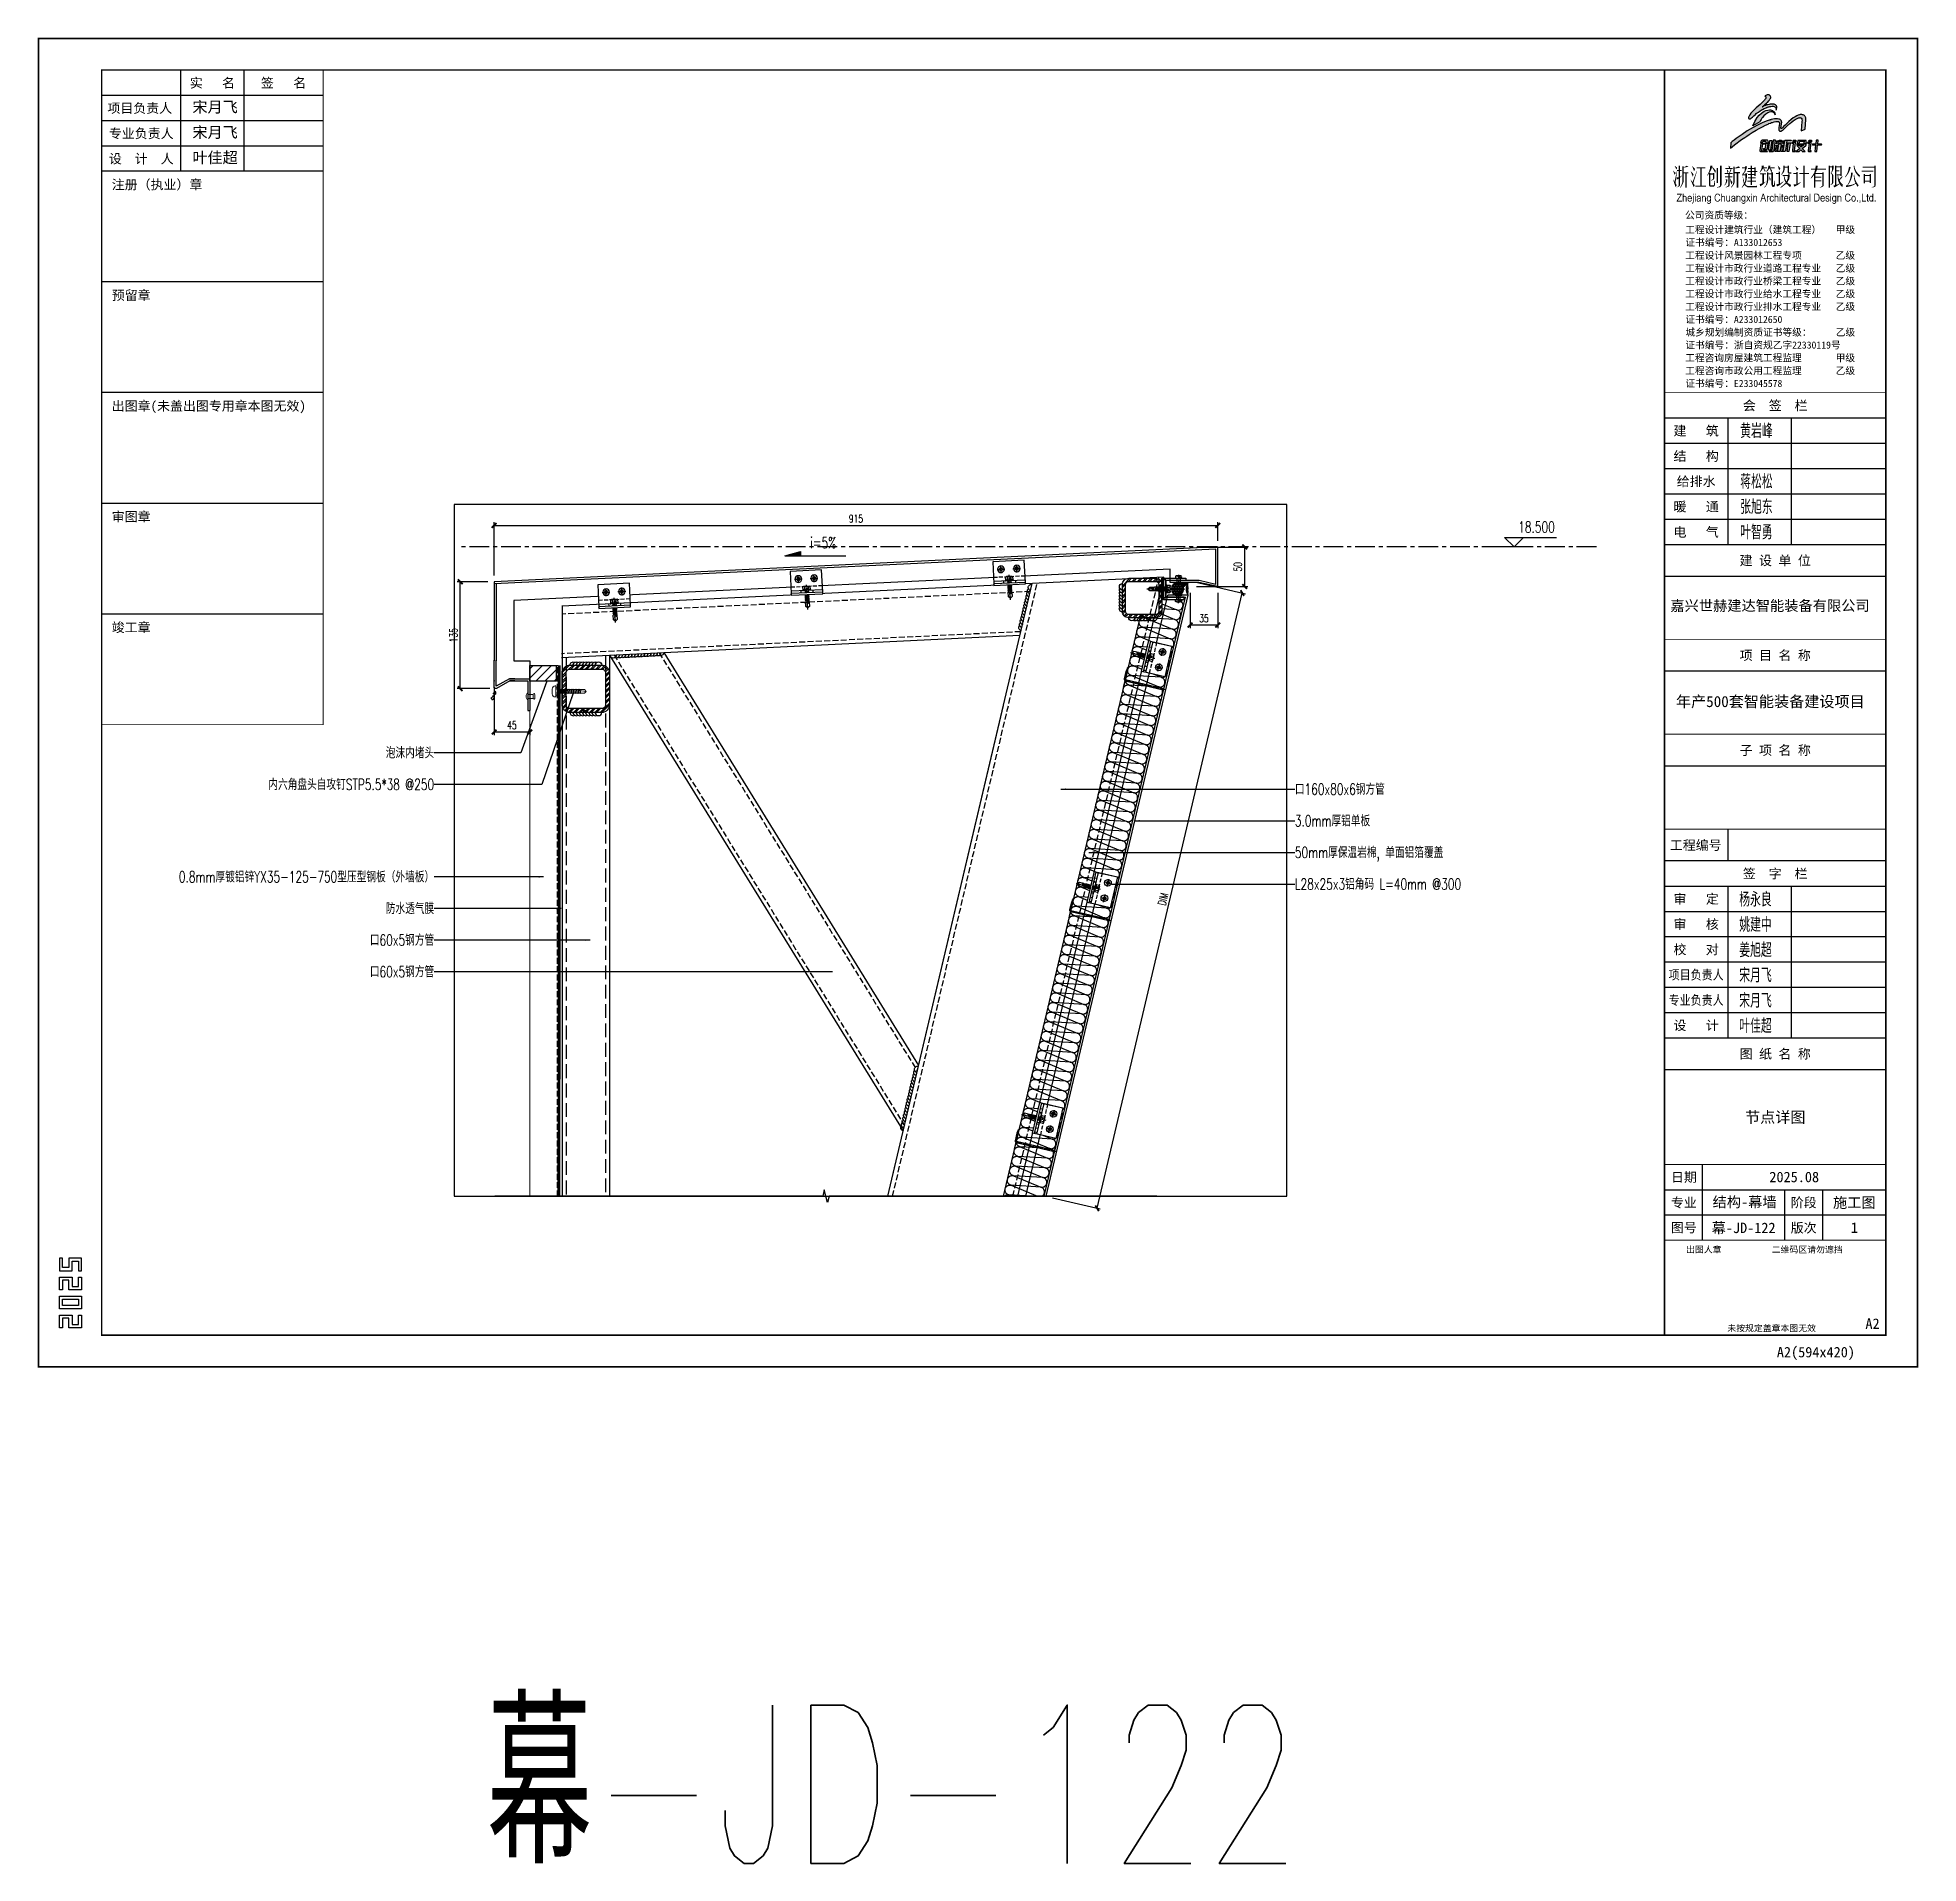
# Model space of a CAD drawing. Extents: x -160106 to 966792, y -663931 to 1550022.
# Drawn here: x -35957 to -33579, y -87453 to -85144 of the extents above; entities that cross this region are included whole.
import ezdxf
from ezdxf.enums import TextEntityAlignment as Align
from ezdxf.xclip import XClip

# ---------------------------------------------------------------- set-up
doc = ezdxf.new("R2010")
doc.units = 0
for name, pattern in [('AUSGEZOGEN', [0]), ('CENTER', [2, 1.25, -0.25, 0.25, -0.25]), ('DASH', [0.35, 0.25, -0.1]), ('ZN-CENTER', [2, 1.25, -0.25, 0.25, -0.25]), ('ZN-DASH', [0.35, 0.25, -0.1])]:
    doc.linetypes.add(name, pattern=pattern)
for name, color, linetype in [('!ZN1-填充-8', 8, 'Continuous'), ('!ZN1-文字-7', 7, 'Continuous'), ('!ZN3-不锈钢板幕墙-7', 7, 'Continuous'), ('!ZN3-玻璃幕墙-4', 4, 'Continuous'), ('!ZN3-铝板幕墙-3', 3, 'Continuous'), ('!ZN4-焊缝-8', 8, 'Continuous'), ('!ZN4-辅助材料-1', 1, 'Continuous'), ('!ZN4-配件-11', 11, 'Continuous'), ('!ZN5-钢材投影-40', 40, 'Continuous'), ('!ZN5-钢材断面-2', 2, 'Continuous'), ('!ZN5-铝材投影-112', 112, 'Continuous'), ('!ZN5-铝材断面-6', 6, 'Continuous'), ('!ZN6-虚线-8', 8, 'ZN-DASH'), ('!ZN6-轴线-1', 1, 'ZN-CENTER'), ('!ZN7-符号-173', 173, 'Continuous'), ('0-cxFrame', 155, 'Continuous'), ('1 轴线 辅助线', 1, 'CENTER'), ('11紧固件', 11, 'Continuous'), ('20剖面图$0$A-HATCH-1', 252, 'Continuous'), ('20剖面图$0$A-HATCH-2', 251, 'Continuous'), ('20剖面图$0$A-LIN-V', 9, 'Continuous'), ('20剖面图$0$A-SFCE', 30, 'Continuous'), ('20剖面图$0$AS-COLN', 6, 'Continuous'), ('20剖面图$0$AS-WALL', 40, 'Continuous'), ('20剖面图$0$PUB_HATCH', 8, 'Continuous'), ('20剖面图$0$建-墙-填充', 8, 'Continuous'), ('20剖面图$0$建-柱-钢', 9, 'Continuous'), ('2钢材断面', 2, 'Continuous'), ('3符号', 173, 'Continuous'), ('40钢材投影', 40, 'Continuous'), ('4玻璃幕墙', 4, 'Continuous'), ('A-LIN-V', 9, 'Continuous'), ('A_Hatch', 8, 'Continuous'), ('ALT_CEN-0-30', 1, 'CENTER'), ('BWM', 8, 'Continuous'), ('DIM', 173, 'Continuous'), ('Fill', 8, 'Continuous'), ('Glass cotton', 95, 'Continuous'), ('pj', 4, 'Continuous'), ('qianming', 155, 'Continuous'), ('SEAMLOK75 - SHEET', 6, 'Continuous'), ('TEXT', 7, 'Continuous'), ('V900型压型底板', 190, 'Continuous'), ('ZX', 240, 'CENTER'), ('型材截面颜色', 253, 'Continuous'), ('焊缝', 8, 'Continuous'), ('紧固件', 40, 'Continuous')]:
    doc.layers.add(name, color=color, linetype=linetype)
for name, color, linetype, lineweight in [('0-cxText', 131, 'Continuous', 25), ('0_SCREW RIVET', 4, 'Continuous', 15), ('0CABR-填充', 8, 'Continuous', 5), ('0CABR-密封材料、垫片', 195, 'Continuous', 9), ('0填充', 8, 'Continuous', 13), ('S-dim', 81, 'Continuous', 0), ('屋面板', 6, 'Continuous', 13), ('底板', 2, 'Continuous', 13), ('彩钢板', 6, 'Continuous', 15), ('粗', 7, 'Continuous', 50), ('轮廓线', 3, 'Continuous', 211), ('防火岩棉', 252, 'Continuous', 13)]:
    doc.layers.add(name, color=color, linetype=linetype, lineweight=lineweight)
doc.layers.add('@ZN-型材编号（非打印层）', color=8, linetype='Continuous', plot=False)
doc.styles.add('BZHZ', font='bzxw', dxfattribs={"width": 0.8, "bigfont": 'bzhz'})
doc.styles.add('cx_biaoti', font='')
doc.styles.add('cx_tuming', font='simhei.ttf')
doc.styles.add('cx_tuqian1', font='')
doc.styles.add('DHTEXT-1', font='ROMANS.shx', dxfattribs={"width": 0.7, "bigfont": 'CHINESE.shx'})
doc.styles.add('ZNTextStyle', font='ROMANS.shx', dxfattribs={"width": 0.7, "bigfont": 'CHINESE.shx'})
doc.styles.add('卓越符号', font='ROMANS.shx', dxfattribs={"width": 0.7, "bigfont": 'CHINESE.shx'})
doc.styles.add('图框宋体', font='', dxfattribs={"width": 0.75})
doc.styles.add('黑体', font='simhei.ttf', dxfattribs={"height": 12})
doc.styles.get('cx_biaoti').set_extended_font_data('SimSun')
doc.styles.get('cx_tuqian1').set_extended_font_data('SimSun')
doc.styles.get('图框宋体').set_extended_font_data('SimSun')
doc.dimstyles.new('ZN4', dxfattribs={"dimscale": 4, "dimtxt": 2.5, "dimasz": 1.5, "dimexe": 1, "dimexo": 2, "dimgap": 0.9, "dimtad": 1, "dimdec": 0, "dimdsep": 46, "dimtxsty": 'DHTEXT-1', "dimblk": 'ARCHTICK', "dimcen": 2.5, "dimclrd": 173, "dimclre": 173, "dimclrt": 7, "dimazin": 2, "dimtfac": 1, "dimtix": 1, "dimtmove": 2, "dimatfit": 3, "dimfxl": 0, "dimarcsym": 0})
pattern_1 = [(0, (104147.1523, 29987.512), (0.79375, 1.5875), [0, -1.5875])]
pattern_2 = [(45, (104147.1523, 29987.512), (-1.122532015, 1.122532015), []), (135, (104147.1523, 29987.512), (-1.122532015, -1.122532015), [])]
pattern_3 = [(90, (0, 14), (-1.5875, 0.79375), [0, -1.5875])]
pattern_4 = [(135, (0, 14), (-1.12253, -1.12253), []), (225, (0, 14), (1.12253, -1.12253), [])]
pattern_5 = [(180, (-1731.706, 294.7402), (-3e-16, -2.38125), []), (240, (-1731.706, 294.7402), (2.062223, -1.190625), []), (300, (-1731.706, 294.7402), (2.062223, 1.190625), [])]

# ---------------------------------------------------------------- blocks, each defined once
blk = doc.blocks.new('*U3032')
at = {"layer": '1 轴线 辅助线', "ltscale": 10}
blk.add_line((-110.4, 0), (0, 0), dxfattribs=at)
at = {"layer": '2钢材断面'}
blk.add_lwpolyline([(-110.4, 40), (0, 40), (0, -40), (-110.4, -40)], close=True, dxfattribs=at)
at = {"layer": '4玻璃幕墙', "ltscale": 2}
for p, q in [((0, 8), (0, 960.9)), ((24, 8), (24, 960.9)), ((0, 8), (24, 8)), ((0, -8), (0, -39.1)), ((0, -8), (24, -8)), ((24, -8), (24, -39.1))]:
    blk.add_line(p, q, dxfattribs=at)
blk = doc.blocks.new('*U3033')
at = {"layer": '1 轴线 辅助线', "ltscale": 10}
blk.add_line((-110.4, 0), (0, 0), dxfattribs=at)
at = {"layer": '2钢材断面'}
blk.add_lwpolyline([(-110.4, 40), (0, 40), (0, -40), (-110.4, -40)], close=True, dxfattribs=at)
at = {"layer": '4玻璃幕墙', "ltscale": 2}
for p, q in [((0, 8), (0, 960.9)), ((24, 8), (24, 960.9)), ((0, 8), (24, 8)), ((0, -8), (0, -39.1)), ((0, -8), (24, -8)), ((24, -8), (24, -39.1))]:
    blk.add_line(p, q, dxfattribs=at)
blk = doc.blocks.new('20250822090122')
at = {"layer": 'A_Hatch'}
h = blk.add_hatch(dxfattribs=at)
h.set_pattern_fill('ANSI32', color=256)
h.set_pattern_definition([(45, (-80, -40), (-3.3676, 3.3676), []), (45, (-77.755, -40), (-3.3676, 3.3676), [])])
h.paths.add_polyline_path([(0, 40), (-80, 40), (-80, -40), (0, -40)])
h.paths.add_polyline_path([(-4, 36), (-4, -36), (-76, -36), (-76, 36)], flags=16)
at = {"layer": '2钢材断面'}
for points in [[(-80, 40), (0, 40), (0, -40), (-80, -40)], [(-76, 36), (-4, 36), (-4, -36), (-76, -36)]]:
    blk.add_lwpolyline(points, close=True, dxfattribs=at)
blk = doc.blocks.new('20230625105620')
at = {"layer": '0CABR-填充'}
h = blk.add_hatch(dxfattribs=at)
h.set_pattern_fill('ANSI38', color=256, scale=0.3, angle=90)
h.set_pattern_definition([(135, (669.6331, -11486.4539), (-0.67351921, -0.67351921), []), (225, (669.6331, -11486.4539), (-0.67351921, -2.02055763), [2.38125, -1.42875])])
h.paths.add_polyline_path([(-5.2, 3.7), (-5.2, 4.5), (-8.5, 4.5), (-8.5, 7.5), (-5.2, 7.5), (-5.2, 8.3), (-9.5, 8.3), (-9.5, 3.7)])
h = blk.add_hatch(dxfattribs=at)
h.set_pattern_fill('ANSI38', color=256, scale=0.3, angle=90)
h.set_pattern_definition([(135, (669.6331, -11486.4539), (-0.67351921, -0.67351921), []), (225, (669.6331, -11486.4539), (-0.67351921, -2.02055763), [2.38125, -1.42875])])
h.paths.add_polyline_path([(-5.2, 3.7), (-5.2, 4.5), (-8.5, 4.5), (-8.5, 7.5), (-5.2, 7.5), (-5.2, 8.3), (-9.5, 8.3), (-9.5, 3.7)])
h = blk.add_hatch(dxfattribs=at)
h.set_pattern_fill('ANSI38', color=256, scale=0.3, angle=90)
h.set_pattern_definition([(135, (669.6331, -11498.4539), (-0.67351921, -0.67351921), []), (225, (669.6331, -11498.4539), (-0.67351921, -2.02055763), [2.38125, -1.42875])])
h.paths.add_polyline_path([(-5.2, -8.3), (-5.2, -7.5), (-8.5, -7.5), (-8.5, -4.5), (-5.2, -4.5), (-5.2, -3.7), (-9.5, -3.7), (-9.5, -8.3)])
h = blk.add_hatch(dxfattribs=at)
h.set_pattern_fill('ANSI38', color=256, scale=0.3, angle=90)
h.set_pattern_definition([(135, (669.6331, -11498.4539), (-0.67351921, -0.67351921), []), (225, (669.6331, -11498.4539), (-0.67351921, -2.02055763), [2.38125, -1.42875])])
h.paths.add_polyline_path([(-5.2, -8.3), (-5.2, -7.5), (-8.5, -7.5), (-8.5, -4.5), (-5.2, -4.5), (-5.2, -3.7), (-9.5, -3.7), (-9.5, -8.3)])
at = {"layer": '!ZN4-辅助材料-1'}
for points in [[(-5.2, 3.7), (-5.2, 4.5), (-8.5, 4.5), (-8.5, 7.5), (-5.2, 7.5), (-5.2, 8.3), (-9.5, 8.3), (-9.5, 3.7), (-5.2, 3.7)], [(-5.2, -3.7), (-5.2, -4.5), (-8.5, -4.5), (-8.5, -7.5), (-5.2, -7.5), (-5.2, -8.3), (-9.5, -8.3), (-9.5, -3.7), (-5.2, -3.7)]]:
    blk.add_lwpolyline(points, dxfattribs=at)
at = {"layer": '!ZN5-铝材投影-112'}
blk.add_lwpolyline([(-4.5, 4), (-4.5, -4, -0.414214), (-5, -4.5), (-8, -4.5, 0.414214), (-8.5, -5), (-8.5, -7, 0.414214), (-8, -7.5), (-4.5, -7.5, -0.414214), (-4, -8), (-4, -19, -0.414214), (-4.5, -19.5, 0.414214), (-5, -20), (-5, -21.5), (-1.5, -21.5, 0.339454), (-1, -21.1), (0.5, -15.5), (0.5, -0.5), (0, 0), (0.5, 0.5), (0.5, 15.5), (-1, 21.1, 0.339454), (-1.5, 21.5), (-5, 21.5), (-5, 20, 0.414214), (-4.5, 19.5, -0.414214), (-4, 19), (-4, 8, -0.414214), (-4.5, 7.5), (-8, 7.5, 0.414214), (-8.5, 7), (-8.5, 5, 0.414214), (-8, 4.5), (-5, 4.5, -0.414214), (-4.5, 4)], format="xyb", close=True, dxfattribs=at)
at = {"layer": '0CABR-密封材料、垫片'}
for points in [[(-5.2, 3.7), (-5.2, 4.5), (-8.5, 4.5), (-8.5, 7.5), (-5.2, 7.5), (-5.2, 8.3), (-9.5, 8.3), (-9.5, 3.7), (-5.2, 3.7)], [(-5.2, -3.7), (-5.2, -4.5), (-8.5, -4.5), (-8.5, -7.5), (-5.2, -7.5), (-5.2, -8.3), (-9.5, -8.3), (-9.5, -3.7), (-5.2, -3.7)]]:
    blk.add_lwpolyline(points, dxfattribs=at)
blk = doc.blocks.new('*U3024')
at = {"color": 0, "linetype": 'ZN-CENTER', "ltscale": 3}
blk.add_line((-7.1, 0), (25.2, 0), dxfattribs=at)
at = {"linetype": 'ByBlock', "ltscale": 10}
for p, q in [((-6.2, 0.6), (-5, 0.6)), ((-5.5, 3.3), (-1.6, 0.2)), ((-5, 0.6), (-5, -0.6)), ((-3.1, 6), (-1.6, 6)), ((-2.4, 0.8), (-2.4, -0.8)), ((-1.6, -6), (-1.6, 6)), ((-1.6, -4.6), (-1.6, 4.6)), ((-1.6, 4.6), (0, 4.6)), ((0, 0), (-1.6, 0.6)), ((0, 4.6), (0, -4.6)), ((0, 3), (22.5, 3)), ((0, 2.5), (23, 2.5)), ((22.5, -3), (22.5, 3)), ((22.5, 3), (23.4, 2.1)), ((23.4, -2.1), (23.4, 2.1)), ((-5, -0.6), (-6.2, -0.6)), ((-5.5, -3.3), (-1.6, -0.2)), ((-3.1, -6), (-1.6, -6)), ((0, -0.8), (-1.6, -0.3)), ((0, -4.6), (-1.6, -4.6)), ((0, -2.5), (23, -2.5)), ((0, -3), (22.5, -3)), ((22.5, -3), (23.4, -2.1))]:
    blk.add_line(p, q, dxfattribs=at)
for centre, start, end in [((0.6, 0.3), 123.0516, 177.2303), ((0.6, -0.3), 182.7697, 236.9484)]:
    blk.add_arc(centre, 6.84, start, end, dxfattribs=at)
at = {"layer": 'Defpoints', "color": 0, "ltscale": 10, "style": 'DHTEXT-1', "width": 0.7}
blk.add_text('M6', height=1, rotation=90, dxfattribs=at).set_placement((-2.3, -2.7), align=Align.CENTER)
blk = doc.blocks.new('16胶缝')
at = {"layer": '!ZN1-填充-8', "ltscale": 0.1}
h = blk.add_hatch(dxfattribs=at)
h.set_pattern_fill('HONEY', color=256, scale=10, style=0)
h.set_pattern_definition([(5e-15, (-19679.56, -11324.3713), (1.875, 1.08253175), [1.25, -2.5]), (120, (-19679.56, -11324.3713), (-1.874999996, 1.082531757), [1.25, -2.5]), (60, (-19679.56, -11324.3713), (4e-09, 2.165063507), [-2.5, 1.25])])
edge = h.paths.add_edge_path()
edge.add_ellipse((8, 13.4), major_axis=(0, -8.15), ratio=0.981746, start_angle=0, end_angle=360)
h = blk.add_hatch(dxfattribs=at)
h.set_pattern_fill('ANSI36', color=256, scale=10, style=0)
h.set_pattern_definition([(45, (-19679.5754, -11324.3713), (0.66291261, 2.43067956), [3.125, -0.625, 0, -0.625])])
edge = h.paths.add_edge_path()
edge.add_ellipse((8, 13.4), major_axis=(0.87, 8.1), ratio=0.981332, start_angle=124.6263, end_angle=247.3977, ccw=False)
edge.add_arc((0, 10.2), 1.2, 269.9716, 324.4867, ccw=False)
edge.add_line((0, 9), (0, 0))
edge.add_arc((8, -24.9), 26.2, 432.2032, 467.7968, ccw=False)
edge.add_line((16, 0), (16, 9))
edge.add_arc((16, 10.2), 1.23, 216.5906, 269.6986, ccw=False)
at = {"layer": '!ZN4-辅助材料-1', "color": 1, "ltscale": 0.1}
blk.add_arc((8, -24.9), 26.2, 72.2032, 107.7968, dxfattribs=at)
blk.add_ellipse((8, 13.4), major_axis=(0, -8.15), ratio=0.981746, dxfattribs=at)
blk.add_point((8, 0), dxfattribs=at)
blk = doc.blocks.new('胶缝断面')
at = {"color": 7, "ltscale": 0.1, "extrusion": (0, 0, -1), "zscale": -1, "rotation": 180}
blk.add_blockref('16胶缝', (8, 0), dxfattribs=at)
blk = doc.blocks.new('*U1001')
at = {"layer": '!ZN1-填充-8'}
h = blk.add_hatch(dxfattribs=at)
h.set_pattern_fill('ANSI37', color=256, scale=0.5, style=0)
h.set_pattern_definition([(45, (6, 0), (-1.12253, 1.12253), []), (135, (6, 0), (-1.12253, -1.12253), [])])
h.paths.add_polyline_path([(0, 5), (0, 19), (1, 18), (14, 18), (14, 17.7), (12, 15.7), (12, 8.3), (14, 6.2), (14, 6), (1, 6)])
h = blk.add_hatch(dxfattribs=at)
h.set_pattern_fill('DOTS', color=8, style=0)
h.set_pattern_definition([(0, (6, 0), (0.79375, 1.5875), [0, -1.5875])])
h.paths.add_polyline_path([(13, 15.3), (13, 8.7), (14.4, 7.2), (17.8, 7.2), (17.8, 16.7), (14.4, 16.7)])
for points in [[(18.8, 18), (14, 18), (14, 17.7), (18.8, 17.7)], [(18.8, 6.2), (14, 6.2), (14, 6), (18.8, 6)]]:
    blk.add_hatch(color=256, dxfattribs=at).paths.add_polyline_path(points)
for p, q in [((0, 23), (2653, 23)), ((0, 19), (2653, 19)), ((0, 5), (2653, 5)), ((0, 1), (2653, 1))]:
    blk.add_line(p, q, dxfattribs=at)
at = {"layer": '!ZN3-玻璃幕墙-4'}
for points in [[(2653, 24), (1, 24), (0, 23), (0, 19), (1, 18), (2653, 18)], [(2653, 6), (1, 6), (0, 5), (0, 1), (1, 0), (2653, 0)]]:
    blk.add_lwpolyline(points, dxfattribs=at)
at = {"layer": '!ZN4-辅助材料-1'}
for points in [[(0, 5), (0, 19), (1, 18), (14, 18), (14, 17.7), (12, 15.7), (12, 8.3), (12, 8.3), (14, 6.2), (14, 6), (1, 6), (0, 5)], [(12, 15.7), (12, 8.3), (14, 6.2), (19, 6.2), (19, 17.7), (14, 17.7)], [(13, 15.3), (13, 8.7), (14.4, 7.2), (17.8, 7.2), (17.8, 16.7), (14.4, 16.7)], [(18.8, 18), (14, 18), (14, 17.7), (18.8, 17.7)], [(18.8, 6.2), (14, 6.2), (14, 6), (18.8, 6)]]:
    blk.add_lwpolyline(points, close=True, dxfattribs=at)
blk.add_lwpolyline([(18.4, 17.7), (18.4, 17.7), (14, 17.7), (12.1, 15.7), (12.1, 8.3), (14, 6.3), (18.4, 6.3), (18.4, 6.2), (18.4, 6.3)], dxfattribs=at)
at = {"layer": 'Defpoints', "color": 250}
for p in [(0, 24), (0, 18), (0, 6), (0, 0), (12, 6)]:
    blk.add_point(p, dxfattribs=at)
blk = doc.blocks.new('20230625110549')
at = {"layer": '!ZN1-填充-8', "ltscale": 20}
h = blk.add_hatch(color=256, dxfattribs=at)
h.dxf.hatch_style = 1
h.paths.add_polyline_path([(0, 5), (0, 0), (5, 0, 0.414214)])
at = {"layer": '0CABR-填充', "ltscale": 20}
blk.add_line((0, 0), (0, 5), dxfattribs=at)
blk.add_arc((0, 0), 5, 0, 90, dxfattribs=at)
blk = doc.blocks.new('20250822103150', base_point=(-89262.6, -87415.1))
at = {"layer": '!ZN4-辅助材料-1'}
blk.add_lwpolyline([(-89131.2, -87413.1), (-89152.3, -87413.1), (-89152.3, -87407.1), (-89131.2, -87407.1), (-89131.2, -87413.1), (-89152.3, -87407.1), (-89131.2, -87407.1), (-89152.3, -87413.1)], dxfattribs=at)
at = {"layer": '!ZN5-钢材投影-40'}
blk.add_lwpolyline([(-89142.2, -87418.1), (-89131.2, -87416.1), (-89131.2, -87413.1), (-89182.6, -87413.1), (-89182.6, -87418.1), (-89142.1, -87418.1)], close=True, dxfattribs=at)
at = {"layer": '0CABR-填充', "ltscale": 20}
blk.add_blockref('20230625110549', (-89182.6, -87413.1), dxfattribs=at)
at = {"layer": '0CABR-填充', "ltscale": 20, "xscale": -1, "rotation": 180}
blk.add_blockref('20230625110549', (-89182.6, -87418.1), dxfattribs=at)
blk = doc.blocks.new('20240131155736')
at = {"layer": '!ZN1-填充-8'}
h = blk.add_hatch(dxfattribs=at)
h.set_pattern_fill('ANSI36', color=256, scale=0.5, angle=270, style=0)
h.set_pattern_definition([(315, (4155.5162, -11794.8225), (1.54348152, -0.420949506), [1.984375, -0.396875, 0, -0.396875])])
h.paths.add_polyline_path([(-0.8, 0.7), (-0.8, -0.8), (1.3, -0.8), (1.3, 0.7)])
at = {"layer": '!ZN4-辅助材料-1', "linetype": 'AUSGEZOGEN'}
blk.add_line((-1.3, 0.7), (1.3, 0.7), dxfattribs=at)
blk = doc.blocks.new('20240131160147')
at = {"layer": '!ZN5-铝材断面-6'}
blk.add_lwpolyline([(-3.4, 1.2), (-3.4, 19.7), (-0.9, 19.7), (-0.9, -10.8), (9.1, -10.8), (9.1, -12.3), (-17.3, -12.3), (-17.3, 15.2, -0.414214), (-16.3, 16.2), (-15.1, 16.2, -0.414214), (-14.1, 15.2), (-14.1, 13.7), (-14.3, 13.7, 0.414214), (-14.8, 13.2), (-14.8, 1.2)], format="xyb", close=True, dxfattribs=at)
blk.add_lwpolyline([(-14.8, -0.8), (-14.8, -9.8), (-3.4, -9.8), (-3.4, -0.8)], close=True, dxfattribs=at)
at = {"layer": '!ZN1-填充-8', "ltscale": 50, "xscale": -1, "rotation": 180}
blk.add_blockref('20240131155736', (9.9, -11.5), dxfattribs=at)
blk = doc.blocks.new('20250822102610', base_point=(-89164.6, -87453.6))
at = {"layer": '!ZN1-填充-8'}
h = blk.add_hatch(dxfattribs=at)
h.set_pattern_fill('ANSI37', color=256, style=0)
h.set_pattern_definition([(45, (0, 0), (-1.122532015, 1.122532015), []), (135, (0, 0), (-1.122532015, -1.122532015), [])])
edge = h.paths.add_edge_path()
edge.add_line((-89165.1, -87423.1), (-89151.6, -87423.1))
edge.add_line((-89151.6, -87423.1), (-89152.6, -87424.1))
edge.add_line((-89152.6, -87424.1), (-89152.6, -87439.1))
edge.add_line((-89152.6, -87439.1), (-89164.6, -87439.1))
edge.add_line((-89164.6, -87439.1), (-89164.6, -87423.6))
edge.add_arc((-89165.1, -87423.6), 0.5, 359.9997, 450)
at = {"layer": '!ZN1-填充-8', "ltscale": 100}
for p, q in [((-89164.6, -87453.6), (-89152.6, -87439.1)), ((-89152.6, -87453.6), (-89164.6, -87439.1))]:
    blk.add_line(p, q, dxfattribs=at)
at = {"layer": '!ZN4-辅助材料-1', "linetype": 'AUSGEZOGEN'}
blk.add_lwpolyline([(-89165.1, -87423.1), (-89151.6, -87423.1), (-89152.6, -87424.1), (-89152.6, -87439.1), (-89164.6, -87439.1), (-89164.6, -87423.6, 0.414215), (-89165.1, -87423.1), (-89165.1, -87423.1)], format="xyb", dxfattribs=at)
blk.add_lwpolyline([(-89152.6, -87439.1), (-89164.6, -87439.1), (-89164.6, -87442.1)], dxfattribs=at)
blk.add_lwpolyline([(-89164.6, -87439.1), (-89164.6, -87453.6), (-89152.6, -87453.6), (-89152.6, -87439.1)], close=True, dxfattribs=at)
blk = doc.blocks.new('20250822103338', base_point=(-89182.6, -87455.1))
at = {"layer": '0填充'}
h = blk.add_hatch(dxfattribs=at)
h.set_pattern_fill('ANSI38', color=256, angle=360, style=0)
h.set_pattern_definition([(45, (0, 0), (-1.122532015, 1.122532015), []), (135, (0, 0), (-3.367596045, 1.122532015), [3.96875, -2.38125])])
h.paths.add_polyline_path([(-89182.6, -87453.1), (-89180.6, -87453.1), (-89180.6, -87427.6), (-89182.6, -87427.6)])
at = {"layer": '型材截面颜色', "ltscale": 60}
h = blk.add_hatch(dxfattribs=at)
h.set_pattern_fill('ANSI36', color=256, scale=0.3, angle=90)
h.set_pattern_definition([(135, (0, 0), (-0.9260889125, 0.2525697034), [1.190625, -0.238125, 0, -0.238125])])
h.paths.add_polyline_path([(-89182.6, -87455.1), (-89182.6, -87453.1), (-89180.6, -87453.1), (-89180.6, -87455.1)])
at = {"layer": '!ZN4-辅助材料-1'}
for points in [[(-89180.6, -87427.6), (-89182.6, -87427.6), (-89182.6, -87453.1), (-89180.6, -87453.1)], [(-89182.6, -87455.1), (-89182.6, -87453.1), (-89180.6, -87453.1), (-89180.6, -87455.1)]]:
    blk.add_lwpolyline(points, close=True, dxfattribs=at)
at = {"layer": '0CABR-密封材料、垫片'}
blk.add_lwpolyline([(-89180.6, -87427.6), (-89182.6, -87427.6), (-89182.6, -87455.1), (-89180.6, -87455.1)], close=True, dxfattribs=at)
blk = doc.blocks.new('20250822103828')
at = {"layer": '!ZN4-辅助材料-1', "ltscale": 100}
for name, p in [('20250822103338', (0, 0)), ('20250822102610', (18.4, 1.5))]:
    blk.add_blockref(name, p, dxfattribs=at)
at = {"layer": '!ZN6-虚线-8', "ltscale": 50}
blk.add_blockref('20240131160147', (19.3, 12.3), dxfattribs=at)
blk = doc.blocks.new('*U3023')
at = {"color": 0, "linetype": 'CENTER', "ltscale": 3}
blk.add_line((24, 0), (-5.9, 0), dxfattribs=at)
at = {"linetype": 'ByBlock', "ltscale": 10}
for p, q in [((0, 2.1), (14.3, 2.1)), ((1.4, 2.7), (2.2, -2.7)), ((3.2, 2.7), (4, -2.7)), ((5, 2.7), (5.8, -2.7)), ((6.8, 2.7), (7.6, -2.7)), ((8.6, 2.7), (9.4, -2.7)), ((10.4, 2.7), (11.2, -2.7)), ((12.2, 2.7), (13, -2.7)), ((14.3, -2.1), (0, -2.1))]:
    blk.add_line(p, q, dxfattribs=at)
blk.add_lwpolyline([(-3.9, 1, -0.137385), (-2.1, 5.5), (0, 5.5), (0, -5.5), (-2.1, -5.5, -0.137385), (-3.9, -1), (-3, -1), (-3, 1)], format="xyb", close=True, dxfattribs=at)
for points in [[(1.8, -2.1), (1, 2.1), (1.4, 2.7), (1.8, 2.1), (2.6, -2.1), (2.2, -2.7)], [(3.6, -2.1), (2.8, 2.1), (3.2, 2.7), (3.6, 2.1), (4.4, -2.1), (4, -2.7)], [(5.4, -2.1), (4.6, 2.1), (5, 2.7), (5.4, 2.1), (6.2, -2.1), (5.8, -2.7)], [(7.2, -2.1), (6.4, 2.1), (6.8, 2.7), (7.2, 2.1), (8, -2.1), (7.6, -2.7)], [(9, -2.1), (8.2, 2.1), (8.6, 2.7), (9, 2.1), (9.8, -2.1), (9.4, -2.7)], [(10.8, -2.1), (10, 2.1), (10.4, 2.7), (10.8, 2.1), (11.6, -2.1), (11.2, -2.7)], [(12.6, -2.1), (11.8, 2.1), (12.2, 2.7), (12.6, 2.1), (13.4, -2.1), (13, -2.7)]]:
    blk.add_lwpolyline(points, close=True, dxfattribs=at)
for points in [[(14.3, -2.1, -0.414214), (14.4, -2.2), (14.4, -2.3), (20.2, -2.3), (22, -0.3), (22, 0.3), (20.2, 2.3), (14.4, 2.3), (14.4, 2.2, -0.414214), (14.3, 2.1)], [(16.5, -2.3), (16.4, -1.2), (15.8, -1.5, -0.530462), (15, -1.2), (14.8, 0.1, -0.651316), (15.5, 0.5), (16, 0.2), (16.8, 0.7), (22, -0.3, -0.201226), (20.2, 2.3)]]:
    blk.add_lwpolyline(points, format="xyb", dxfattribs=at)
at = {"layer": 'Defpoints', "color": 0, "ltscale": 10, "style": 'DHTEXT-1', "width": 0.7}
blk.add_text('5.5', height=1, rotation=90, dxfattribs=at).set_placement((-0.5, -1.4), align=Align.CENTER)
blk = doc.blocks.new('*U3563')
at = {"color": 0, "linetype": 'CENTER', "ltscale": 3}
blk.add_line((10, 0), (-2.5, 0), dxfattribs=at)
at = {"linetype": 'ByBlock', "lineweight": -2, "ltscale": 10}
for p, q in [((-1.2, -3), (-1.2, 3)), ((0, 4.2), (0, -4.2)), ((5.5, 2), (0, 2)), ((5.5, 2.5), (5.5, -2.5)), ((5.5, -2), (0, -2))]:
    blk.add_line(p, q, dxfattribs=at)
for centre, radius, start, end in [((4.4, 0), 5.96, 160.395, 199.605), ((0, 3), 1.2, 90, 180), ((7, 2.5), 1.5, 348.448, 180), ((16.2, 0), 8, 164.3308, 195.6692), ((6.2, 0), 2.67, 323.2266, 36.7843), ((0, -3), 1.2, 180, 270), ((7, -2.5), 1.5, 180, 11.552)]:
    blk.add_arc(centre, radius, start, end, dxfattribs=at)
at = {"layer": 'Defpoints', "color": 0, "ltscale": 10, "style": 'DHTEXT-1', "width": 0.7}
blk.add_text('D4', height=1, rotation=90, dxfattribs=at).set_placement((7.4, -1.8), align=Align.CENTER)
blk = doc.blocks.new('20240319170557')
at = {"layer": '!ZN1-填充-8'}
h = blk.add_hatch(color=252, dxfattribs=at)
h.dxf.hatch_style = 1
h.paths.add_polyline_path([(-105, 114.7), (-112.9, 114.7), (-105, 106.7)])
h = blk.add_hatch(color=252, dxfattribs=at)
h.dxf.hatch_style = 1
h.paths.add_polyline_path([(-95, 106.7), (-105, 106.7), (-105, 114.7), (-95, 114.7)])
h = blk.add_hatch(color=252, dxfattribs=at)
h.dxf.hatch_style = 1
h.paths.add_polyline_path([(-95, 114.7), (-87.1, 114.7), (-95, 106.7)])
h = blk.add_hatch(color=252, dxfattribs=at)
h.dxf.hatch_style = 1
h.paths.add_polyline_path([(-5, 114.7), (-12.9, 114.7), (-5, 106.7)])
h = blk.add_hatch(color=252, dxfattribs=at)
h.dxf.hatch_style = 1
h.paths.add_polyline_path([(5, 106.7), (-5, 106.7), (-5, 114.7), (5, 114.7)])
h = blk.add_hatch(color=252, dxfattribs=at)
h.dxf.hatch_style = 1
h.paths.add_polyline_path([(5, 114.7), (12.9, 114.7), (5, 106.7)])
h = blk.add_hatch(color=252, dxfattribs=at)
h.dxf.hatch_style = 1
h.paths.add_polyline_path([(95, 114.7), (87.1, 114.7), (95, 106.7)])
h = blk.add_hatch(color=252, dxfattribs=at)
h.dxf.hatch_style = 1
h.paths.add_polyline_path([(105, 106.7), (95, 106.7), (95, 114.7), (105, 114.7)])
h = blk.add_hatch(color=252, dxfattribs=at)
h.dxf.hatch_style = 1
h.paths.add_polyline_path([(105, 114.7), (112.9, 114.7), (105, 106.7)])
at = {"color": 8}
for p, q in [((-90.8, -46.3), (-99.2, -46.3)), ((-90.8, -47.3), (-99.2, -47.3)), ((9.2, -46.3), (0.8, -46.3)), ((9.2, -47.3), (0.8, -47.3)), ((109.2, -46.3), (100.8, -46.3)), ((109.2, -47.3), (100.8, -47.3)), ((-90.8, -48.4), (-99.2, -48.4)), ((-90.8, -49.4), (-99.2, -49.4)), ((-90.8, -50.5), (-99.2, -50.5)), ((-90.8, -51.5), (-99.2, -51.5)), ((-90.8, -51.5), (-99.2, -51.5)), ((-90.8, -52.6), (-99.2, -52.6)), ((-90.8, -53.6), (-99.2, -53.6)), ((-90.8, -54.6), (-99.2, -54.6)), ((-90.8, -55.7), (-99.2, -55.7)), ((-90.8, -56.7), (-99.2, -56.7)), ((-90.8, -57.8), (-99.2, -57.8)), ((-90.8, -58.8), (-99.2, -58.8)), ((-90.8, -59.9), (-99.2, -59.9)), ((-90.8, -60.9), (-99.2, -60.9)), ((-90.8, -62), (-99.2, -62)), ((-90.8, -62), (-99.2, -62)), ((-90.8, -63), (-99.2, -63)), ((-90.8, -64), (-99.2, -64)), ((-90.8, -65.1), (-99.2, -65.1)), ((-90.8, -66.1), (-99.2, -66.1)), ((-90.8, -67.2), (-99.2, -67.2)), ((-90.8, -68.2), (-99.2, -68.2)), ((-90.8, -69.3), (-99.2, -69.3)), ((-90.8, -70.3), (-99.2, -70.3)), ((9.2, -48.4), (0.8, -48.4)), ((9.2, -49.4), (0.8, -49.4)), ((9.2, -50.5), (0.8, -50.5)), ((9.2, -51.5), (0.8, -51.5)), ((9.2, -51.5), (0.8, -51.5)), ((9.2, -52.6), (0.8, -52.6)), ((9.2, -53.6), (0.8, -53.6)), ((9.2, -54.6), (0.8, -54.6)), ((9.2, -55.7), (0.8, -55.7)), ((9.2, -56.7), (0.8, -56.7)), ((9.2, -57.8), (0.8, -57.8)), ((9.2, -58.8), (0.8, -58.8)), ((9.2, -59.9), (0.8, -59.9)), ((9.2, -60.9), (0.8, -60.9)), ((9.2, -62), (0.8, -62)), ((9.2, -62), (0.8, -62)), ((9.2, -63), (0.8, -63)), ((9.2, -64), (0.8, -64)), ((9.2, -65.1), (0.8, -65.1)), ((9.2, -66.1), (0.8, -66.1)), ((9.2, -67.2), (0.8, -67.2)), ((9.2, -68.2), (0.8, -68.2)), ((9.2, -69.3), (0.8, -69.3)), ((9.2, -70.3), (0.8, -70.3)), ((109.2, -48.4), (100.8, -48.4)), ((109.2, -49.4), (100.8, -49.4)), ((109.2, -50.5), (100.8, -50.5)), ((109.2, -51.5), (100.8, -51.5)), ((109.2, -51.5), (100.8, -51.5)), ((109.2, -52.6), (100.8, -52.6)), ((109.2, -53.6), (100.8, -53.6)), ((109.2, -54.6), (100.8, -54.6)), ((109.2, -55.7), (100.8, -55.7)), ((109.2, -56.7), (100.8, -56.7)), ((109.2, -57.8), (100.8, -57.8)), ((109.2, -58.8), (100.8, -58.8)), ((109.2, -59.9), (100.8, -59.9)), ((109.2, -60.9), (100.8, -60.9)), ((109.2, -62), (100.8, -62)), ((109.2, -62), (100.8, -62)), ((109.2, -63), (100.8, -63)), ((109.2, -64), (100.8, -64)), ((109.2, -65.1), (100.8, -65.1)), ((109.2, -66.1), (100.8, -66.1)), ((109.2, -67.2), (100.8, -67.2)), ((109.2, -68.2), (100.8, -68.2)), ((109.2, -69.3), (100.8, -69.3)), ((109.2, -70.3), (100.8, -70.3)), ((-90.8, -71.3), (-99.2, -71.3)), ((-90.8, -72.4), (-99.2, -72.4)), ((-90.8, -73.4), (-99.2, -73.4)), ((-90.8, -74.5), (-99.2, -74.5)), ((-90.8, -75.5), (-99.2, -75.5)), ((-90.8, -76.6), (-99.2, -76.6)), ((-90.8, -77.6), (-99.2, -77.6)), ((-90.8, -78.6), (-99.2, -78.6)), ((-90.8, -79.7), (-99.2, -79.7)), ((-90.8, -80.7), (-99.2, -80.7)), ((-90.8, -81.8), (-99.2, -81.8)), ((-90.8, -82.8), (-99.2, -82.8)), ((-90.8, -83.9), (-99.2, -83.9)), ((-90.8, -84.9), (-99.2, -84.9)), ((-90.8, -86), (-99.2, -86)), ((-90.8, -87), (-99.2, -87)), ((-90.8, -88), (-99.2, -88)), ((-90.8, -89.1), (-99.2, -89.1)), ((-90.8, -90.1), (-99.2, -90.1)), ((-90.8, -91.2), (-99.2, -91.2)), ((-90.8, -92.2), (-99.2, -92.2)), ((-90.8, -93.3), (-99.2, -93.3)), ((-90.8, -94.3), (-99.2, -94.3)), ((9.2, -71.3), (0.8, -71.3)), ((9.2, -72.4), (0.8, -72.4)), ((9.2, -73.4), (0.8, -73.4)), ((9.2, -74.5), (0.8, -74.5)), ((9.2, -75.5), (0.8, -75.5)), ((9.2, -76.6), (0.8, -76.6)), ((9.2, -77.6), (0.8, -77.6)), ((9.2, -78.6), (0.8, -78.6)), ((9.2, -79.7), (0.8, -79.7)), ((9.2, -80.7), (0.8, -80.7)), ((9.2, -81.8), (0.8, -81.8)), ((9.2, -82.8), (0.8, -82.8)), ((9.2, -83.9), (0.8, -83.9)), ((9.2, -84.9), (0.8, -84.9)), ((9.2, -86), (0.8, -86)), ((9.2, -87), (0.8, -87)), ((9.2, -88), (0.8, -88)), ((9.2, -89.1), (0.8, -89.1)), ((9.2, -90.1), (0.8, -90.1)), ((9.2, -91.2), (0.8, -91.2)), ((9.2, -92.2), (0.8, -92.2)), ((9.2, -93.3), (0.8, -93.3)), ((9.2, -94.3), (0.8, -94.3)), ((109.2, -71.3), (100.8, -71.3)), ((109.2, -72.4), (100.8, -72.4)), ((109.2, -73.4), (100.8, -73.4)), ((109.2, -74.5), (100.8, -74.5)), ((109.2, -75.5), (100.8, -75.5)), ((109.2, -76.6), (100.8, -76.6)), ((109.2, -77.6), (100.8, -77.6)), ((109.2, -78.6), (100.8, -78.6)), ((109.2, -79.7), (100.8, -79.7)), ((109.2, -80.7), (100.8, -80.7)), ((109.2, -81.8), (100.8, -81.8)), ((109.2, -82.8), (100.8, -82.8)), ((109.2, -83.9), (100.8, -83.9)), ((109.2, -84.9), (100.8, -84.9)), ((109.2, -86), (100.8, -86)), ((109.2, -87), (100.8, -87)), ((109.2, -88), (100.8, -88)), ((109.2, -89.1), (100.8, -89.1)), ((109.2, -90.1), (100.8, -90.1)), ((109.2, -91.2), (100.8, -91.2)), ((109.2, -92.2), (100.8, -92.2)), ((109.2, -93.3), (100.8, -93.3)), ((109.2, -94.3), (100.8, -94.3))]:
    blk.add_line(p, q, dxfattribs=at)
at = {"layer": '2钢材断面'}
for p, q in [((-150, 126.7), (-150, 114.7)), ((150, 126.7), (-150, 126.7)), ((150, 126.7), (150, 114.7)), ((-94, 114.7), (-150, 114.7)), ((94, 114.7), (-94, 114.7)), ((150, 114.7), (94, 114.7))]:
    blk.add_line(p, q, dxfattribs=at)
at = {"layer": '40钢材投影'}
for p, q in [((-105, 106.7), (-112.9, 114.7)), ((-105, 114.7), (-105, -95.3)), ((-95, 114.7), (-95, -95.3)), ((-95, 106.7), (-87.1, 114.7)), ((-5, 106.7), (-12.9, 114.7)), ((-5, 114.7), (-5, -95.3)), ((5, 114.7), (5, -95.3)), ((5, 106.7), (12.9, 114.7)), ((95, 106.7), (87.1, 114.7)), ((95, 114.7), (95, -95.3)), ((105, 114.7), (105, -95.3)), ((105, 106.7), (112.9, 114.7)), ((-95, -95.3), (-105, -95.3)), ((5, -95.3), (-5, -95.3)), ((105, -95.3), (95, -95.3))]:
    blk.add_line(p, q, dxfattribs=at)
for points in [[(-105, -67.3), (-105, -45.3), (-95, -45.3), (-95, -95.3), (-105, -95.3), (-105, -79.3)], [(-95, -67.3), (-95, -45.3), (-85, -45.3), (-85, -95.3), (-95, -95.3), (-95, -79.3)], [(-5, -67.3), (-5, -45.3), (5, -45.3), (5, -95.3), (-5, -95.3), (-5, -79.3)], [(5, -67.3), (5, -45.3), (15, -45.3), (15, -95.3), (5, -95.3), (5, -79.3)], [(95, -67.3), (95, -45.3), (105, -45.3), (105, -95.3), (95, -95.3), (95, -79.3)], [(105, -67.3), (105, -45.3), (115, -45.3), (115, -95.3), (105, -95.3), (105, -79.3)]]:
    blk.add_lwpolyline(points, dxfattribs=at)
at = {"layer": 'ALT_CEN-0-30', "ltscale": 0.3}
for p, q in [((-100, 126.7), (-100, -126.7)), ((0, 126.7), (0, -126.7)), ((100, 126.7), (100, -126.7))]:
    blk.add_line(p, q, dxfattribs=at)
blk = doc.blocks.new('20180403.16475379')
at = {"layer": '!ZN1-填充-8', "ltscale": 2}
blk.add_hatch(color=8, dxfattribs=at).paths.add_polyline_path([(0, -6), (0, 0), (6, 0, -0.414214)])
blk.add_lwpolyline([(0, 0), (0, -6, 0.414214), (6, 0)], format="xyb", dxfattribs=at)
blk = doc.blocks.new('20250825101552')
at = {"layer": '!ZN5-钢材投影-40', "ltscale": 1000}
for p, q in [((9, 0), (9, -20)), ((191, 0), (191, -20))]:
    blk.add_line(p, q, dxfattribs=at)
at = {"layer": '!ZN6-虚线-8', "color": 8, "linetype": 'ZN-DASH', "ltscale": 70}
for p, q in [((9, 0), (9, 200)), ((9, 200), (191, 200)), ((17, -20), (17, 200)), ((183, 200), (183, -20)), ((191, 200), (191, 0))]:
    blk.add_line(p, q, dxfattribs=at)
at = {"layer": '焊缝', "ltscale": 1000, "elevation": 0}
blk.add_lwpolyline([(9, -20, -0.57735), (18, -14.8, 0.267949), (15, -20, -0.57735), (24, -14.8, 0.267949), (21, -20, -0.57735), (30, -14.8, 0.267949), (27, -20, -0.57735), (36, -14.8, 0.267949), (33, -20, -0.57735), (42, -14.8, 0.267949), (39, -20, -0.57735), (48, -14.8, 0.267949), (45, -20, -0.57735), (54, -14.8, 0.267949), (51, -20, -0.57735), (60, -14.8, 0.267949), (57, -20, -0.57735), (66, -14.8, 0.267949), (63, -20, -0.57735), (72, -14.8, 0.267949), (69, -20, -0.57735), (78, -14.8, 0.267949), (75, -20, -0.57735), (84, -14.8, 0.267949), (81, -20, -0.57735), (90, -14.8, 0.267949), (87, -20, -0.57735), (96, -14.8, 0.267949), (93, -20, -0.57735), (102, -14.8, 0.267949), (99, -20, -0.57735), (108, -14.8, 0.267949), (105, -20, -0.57735), (114, -14.8, 0.267949), (111, -20, -0.57735), (120, -14.8, 0.267949), (117, -20, -0.57735), (126, -14.8, 0.267949), (123, -20, -0.57735), (132, -14.8, 0.267949), (129, -20, -0.57735), (138, -14.8, 0.267949), (135, -20, -0.57735), (144, -14.8, 0.267949), (141, -20, -0.57735), (150, -14.8, 0.267949), (147, -20, -0.57735), (156, -14.8, 0.267949), (153, -20, -0.57735), (162, -14.8, 0.267949), (159, -20, -0.57735), (168, -14.8, 0.267949), (165, -20, -0.57735), (174, -14.8, 0.267949), (171, -20, -0.57735), (180, -14.8, 0.267949), (177, -20, -1), (189, -20, -1)], format="xyb", dxfattribs=at)
at = {"layer": '!ZN3-玻璃幕墙-4', "xscale": -1, "rotation": 270}
blk.add_blockref('20180403.16475379', (9, -20), dxfattribs=at)
at = {"layer": '!ZN3-玻璃幕墙-4', "rotation": 90}
blk.add_blockref('20180403.16475379', (191, -20), dxfattribs=at)
blk = doc.blocks.new('*U2373')
at = {"color": 0, "linetype": 'ZN-CENTER', "ltscale": 6}
blk.add_line((43.8, 0), (-2.3, 0), dxfattribs=at)
at = {"linetype": 'ByBlock', "ltscale": 10}
for p, q in [((-1.1, 2.3), (-1.1, -2.3)), ((-0.9, 2.3), (-0.9, -2.3)), ((-0.8, 4.2), (-0.8, -4.2)), ((0, 4.2), (-0.8, 4.2)), ((0, -4.2), (0, 4.2)), ((-0.8, -4.2), (0, -4.2))]:
    blk.add_line(p, q, dxfattribs=at)
blk.add_lwpolyline([(0, -2.5, -0.414214), (0.7, -1.8), (35.9, -1.8), (42, 0), (35.9, 1.9), (0.7, 1.9, -0.414214), (0, 2.5)], format="xyb", dxfattribs=at)
for centre, start, end in [((-1.1, 2.6), 272.9951, 344.3665), ((-1.1, -2.6), 15.6335, 87.0049)]:
    blk.add_arc(centre, 0.329, start, end, dxfattribs=at)
at = {"layer": 'Defpoints', "color": 0, "ltscale": 10, "style": 'DHTEXT-1', "width": 0.7}
blk.add_text('3.7', height=1.12, rotation=90, dxfattribs=at).set_placement((3.1, -0.9), align=Align.CENTER)
blk = doc.blocks.new('*U1051')
at = {"layer": '!ZN1-填充-8'}
h = blk.add_hatch(dxfattribs=at)
h.set_pattern_fill('AR-SAND', color=256, scale=0.5, angle=180, style=0)
h.set_pattern_definition([(217.5, (-3496.6374, 21478.8114), (0.03149668, -0.963411885), [0, -0.76, 0, -0.85, 0, -0.8125]), (187.5, (-3496.6374, 21478.8114), (-0.88488835, -1.41107303), [0, -0.41, 0, -0.685, 0, -0.2625]), (147.5, (-3496.0224, 21478.8114), (-1.55707093, -0.002829527), [0, -0.25, 0, -0.9, 0, -1.175]), (137.5, (-3496.0224, 21478.8114), (-1.5030633, -0.43883778), [0, -0.125, 0, -0.59, 0, -0.675])])
edge = h.paths.add_edge_path()
edge.add_line((0, 42.3), (0, 31.1))
edge.add_line((0, 31.1), (5.2, 40))
edge.add_ellipse((6.6, 50.2), major_axis=(-7.31, 7.31), ratio=1, start_angle=95.0307, end_angle=126.7718, ccw=False)
at = {"layer": '!ZN1-填充-8', "ltscale": 0.1}
h = blk.add_hatch(dxfattribs=at)
h.set_pattern_fill('ANSI36', color=256, style=0)
h.set_pattern_definition([(45, (-3543.0694, 21478.8114), (0.84189901, 3.08696304), [3.96875, -0.79375, 0, -0.79375])])
edge = h.paths.add_edge_path()
edge.add_line((25, 1.5), (25, -2.6))
edge.add_line((25, -2.6), (30, -2.6))
edge.add_line((30, -2.6), (30, 1.5))
edge.add_arc((27.5, 6.3), 5.38, 242.3296, 297.6704, ccw=False)
at = {"layer": '!ZN4-辅助材料-1', "ltscale": 4}
blk.add_lwpolyline([(5.2, 40), (0, 31.1), (0, 31.1), (0, 43.3, 0.198373), (5.2, 40)], format="xyb", dxfattribs=at)
at = {"layer": '!ZN4-辅助材料-1'}
blk.add_lwpolyline([(25, -2.6), (25, -8.5), (30, -8.5), (30, -2.6)], close=True, dxfattribs=at)
at = {"layer": '!ZN4-辅助材料-1', "color": 8}
for points in [[(25, -2.6), (30, -8.5)], [(30, -2.6), (25, -8.5)]]:
    blk.add_lwpolyline(points, dxfattribs=at)
at = {"layer": '!ZN4-辅助材料-1', "color": 1, "ltscale": 0.1}
blk.add_arc((27.5, 6.3), 5.38, 242.3296, 297.6704, dxfattribs=at)
at = {"ltscale": 20}
blk.add_lwpolyline([(25, -8.5), (25, 1.5), (1.5, 1.5), (1.5, 30.7), (6.5, 39.2), (5.2, 40), (0, 31.1), (0, 0), (23.5, 0), (23.5, -8.5)], close=True, dxfattribs=at)
at = {"layer": '!ZN4-配件-11', "color": 1, "extrusion": (0, 0, -1), "zscale": -1}
blk.add_blockref('*U2373', (-1.5, 23.6), dxfattribs=at)
blk = doc.blocks.new('室内胶缝示意')
at = {"ltscale": 0.1}
blk.add_arc((-5, 15.6), 16.4, 252.2032, 287.7968, dxfattribs=at)
at = {"ltscale": 0.1, "extrusion": (0, 0, -1)}
blk.add_ellipse((-5, -8.4), major_axis=(0, 5.09), ratio=0.981746, dxfattribs=at)
blk = doc.blocks.new('*U1052')
at = {"color": 0, "linetype": 'CENTER', "ltscale": 3}
blk.add_line((-5.4, 0), (20.8, 0), dxfattribs=at)
at = {"linetype": 'ByBlock', "ltscale": 10}
for p, q in [((0, 1.8), (12.4, 1.8)), ((1, 2.4), (1.7, -2.4)), ((2.6, 2.4), (3.3, -2.4)), ((4.2, 2.4), (4.9, -2.4)), ((5.8, 2.4), (6.5, -2.4)), ((7.4, 2.4), (8.1, -2.4)), ((9, 2.4), (9.7, -2.4)), ((10.6, 2.4), (11.3, -2.4)), ((12.4, -1.8), (0, -1.8))]:
    blk.add_line(p, q, dxfattribs=at)
blk.add_lwpolyline([(-3.3, 0.4), (-3.7, 0.4, -0.147478), (-2.1, 4.8), (0, 4.8), (0, -4.7), (-2.1, -4.7, -0.147478), (-3.7, -0.4), (-3.3, -0.4)], format="xyb", close=True, dxfattribs=at)
for points in [[(1.3, -1.8), (0.6, 1.8), (1, 2.4), (1.3, 1.8), (2, -1.8), (1.7, -2.4)], [(2.9, -1.8), (2.2, 1.8), (2.6, 2.4), (2.9, 1.8), (3.6, -1.8), (3.3, -2.4)], [(4.5, -1.8), (3.8, 1.8), (4.2, 2.4), (4.5, 1.8), (5.2, -1.8), (4.9, -2.4)], [(6.1, -1.8), (5.4, 1.8), (5.8, 2.4), (6.1, 1.8), (6.8, -1.8), (6.5, -2.4)], [(7.7, -1.8), (7, 1.8), (7.4, 2.4), (7.7, 1.8), (8.4, -1.8), (8.1, -2.4)], [(9.3, -1.8), (8.6, 1.8), (9, 2.4), (9.3, 1.8), (10, -1.8), (9.7, -2.4)], [(10.9, -1.8), (10.2, 1.8), (10.6, 2.4), (10.9, 1.8), (11.6, -1.8), (11.3, -2.4)]]:
    blk.add_lwpolyline(points, close=True, dxfattribs=at)
for points in [[(12.4, -1.8, -0.414214), (12.5, -1.9), (12.5, -2), (17.4, -2), (19, -0.2), (19, 0.2), (17.4, 2), (12.5, 2), (12.5, 1.9, -0.396102), (12.4, 1.8)], [(14.3, -2), (14.2, -1), (13.7, -1.3, -0.530462), (13, -1), (12.8, 0.1, -0.651316), (13.4, 0.5), (13.8, 0.2), (14.5, 0.6), (19, -0.2, -0.201226), (17.4, 2)]]:
    blk.add_lwpolyline(points, format="xyb", dxfattribs=at)
at = {"layer": 'Defpoints', "color": 0, "ltscale": 10, "style": 'DHTEXT-1', "width": 0.7}
blk.add_text('4.8', height=1, rotation=90, dxfattribs=at).set_placement((-0.5, -1.4), align=Align.CENTER)
blk = doc.blocks.new('*U3475')
h = blk.add_hatch(color=0)
edge = h.paths.add_edge_path()
edge.add_line((-15, 3), (-15, 0))
edge.add_line((-15, 0), (-18, 0))
edge.add_arc((-14.6, -0.4), 3.44, 96.9129, 173.0871, ccw=False)
h = blk.add_hatch(color=0)
edge = h.paths.add_edge_path()
edge.add_line((15, 3), (15, 0))
edge.add_line((15, 0), (18, 0))
edge.add_arc((14.6, -0.4), 3.44, 6.9129, 83.0871)
at = {"linetype": 'ByBlock', "ltscale": 20}
for p, q in [((-9.2, 4.5), (-9.2, 13)), ((-6.9, 13.5), (6.9, 13.5)), ((-6.9, 4), (6.9, 4)), ((-4.2, 18.5), (-5, 17.7)), ((-5, 17.7), (5, 17.7)), ((-5, 13.5), (-5, 17.7)), ((-5, -8), (-5, 0)), ((-4.6, 4.5), (-4.6, 13)), ((-4.2, 18.5), (4.2, 18.5)), ((-4.1, 13.5), (-4.1, 17.7)), ((-4.1, -8), (-4.1, 0)), ((4.1, 13.5), (4.1, 17.7)), ((4.1, -8), (4.1, 0)), ((4.2, 18.5), (5, 17.7)), ((4.6, 4.5), (4.6, 13)), ((5, 13.5), (5, 17.7)), ((5, -8), (5, 0)), ((9.2, 4.5), (9.2, 13)), ((-8, -8.4), (-7.6, -8)), ((-7.6, -8), (7.6, -8)), ((8, -8.4), (7.6, -8))]:
    blk.add_line(p, q, dxfattribs=at)
at = {"color": 0, "linetype": 'CENTER', "ltscale": 6}
blk.add_line((0, -106.2), (0, 22.5), dxfattribs=at)
at = {"linetype": 'DASH', "ltscale": 10}
for p, q in [((-5, -88), (-5, -8)), ((5, -88), (5, -8))]:
    blk.add_line(p, q, dxfattribs=at)
at = {"ltscale": 10}
for p, q in [((-8, -77.9), (-0.9, -77.9)), ((-6, -84.5), (-8, -77.9)), ((-7, -77.9), (-7, -75.9)), ((-6, -84.5), (-0.9, -84.5)), ((-6, -88), (-0.9, -88)), ((-0.9, -88), (-0.9, -75.9)), ((0.9, -88), (0.9, -75.9)), ((0.9, -77.9), (8, -77.9)), ((0.9, -84.5), (6, -84.5)), ((0.9, -88), (6, -88)), ((6, -84.5), (8, -77.9)), ((7, -77.9), (7, -75.9))]:
    blk.add_line(p, q, dxfattribs=at)
at = {"color": 0}
for points in [[(-15, 3), (-15, 0), (-18, 0, -0.345178)], [(15, 3), (15, 0), (18, 0, 0.345178)]]:
    blk.add_lwpolyline(points, format="xyb", close=True, dxfattribs=at)
at = {"linetype": 'ByBlock', "ltscale": 20}
blk.add_lwpolyline([(15, 0), (15, 4), (-15, 4), (-15, 0)], close=True, dxfattribs=at)
at = {"ltscale": 10}
blk.add_lwpolyline([(-8, -8.4), (8, -8.4), (8, -75.9), (-8, -75.9)], close=True, dxfattribs=at)
for points in [[(-6, -84.5), (-8, -86.2), (-6, -88)], [(6, -84.5), (8, -86.2), (6, -88)]]:
    blk.add_lwpolyline(points, dxfattribs=at)
at = {"linetype": 'ByBlock', "ltscale": 20}
for points in [[(5, -88), (8, -99), (8, -101.2), (-8, -101.2), (-8, -99), (-5, -88)], [(8, -99), (-8, -99)]]:
    blk.add_lwpolyline(points, dxfattribs=at)
for centre, radius, start, end in [((-6.9, 7.9), 5.58, 65.5673, 114.4327), ((-6.9, 9.6), 5.58, 245.5673, 294.4327), ((0, -8.1), 21.6, 77.6432, 102.3568), ((0, 25.6), 21.6, 257.6432, 282.3568), ((6.9, 7.9), 5.58, 65.5673, 114.4327), ((6.9, 9.6), 5.58, 245.5673, 294.4327)]:
    blk.add_arc(centre, radius, start, end, dxfattribs=at)
at = {"layer": 'Defpoints', "color": 0, "ltscale": 10, "style": 'DHTEXT-1', "width": 0.7}
blk.add_text('M10', height=3, rotation=90, dxfattribs=at).set_placement((4.2, -30.1), align=Align.CENTER)
blk = doc.blocks.new('ZT_角钢(填充)_50X50X5')
at = {"layer": '!ZN1-填充-8'}
h = blk.add_hatch(dxfattribs=at)
h.set_pattern_fill('ANSI32', color=256, scale=0.6, style=0)
h.set_pattern_definition([(45, (-11702.1455, -65281.3866), (-4.04111525, 4.04111525), []), (45, (-11699.4514, -65281.3866), (-4.04111525, 4.04111525), [])])
h.paths.add_polyline_path([(50, 3.3, 0.414214), (48.3, 5), (10.5, 5, -0.414214), (5, 10.5), (5, 48.3, 0.414214), (3.3, 50), (0, 50), (0, 0), (50, 0)])
at = {"layer": '!ZN5-钢材断面-2'}
blk.add_lwpolyline([(0, 0), (0, 50), (3.3, 50, -0.414214), (5, 48.3), (5, 10.5, 0.414214), (10.5, 5), (48.3, 5, -0.414214), (50, 3.3), (50, 0), (0, 0)], format="xyb", dxfattribs=at)
blk = doc.blocks.new('*U2368')
at = {"layer": '!ZN5-钢材断面-2', "extrusion": (0, 0, -1), "zscale": -1, "rotation": 90}
blk.add_blockref('ZT_角钢(填充)_50X50X5', (0, 0), dxfattribs=at)
blk = doc.blocks.new('20210422110448')
at = {"layer": '!ZN1-填充-8'}
h = blk.add_hatch(dxfattribs=at)
h.set_pattern_fill('ANSI35', color=256, scale=10, angle=-60, style=0)
h.set_pattern_definition([(345, (-31053.6934, 55056.7417), (0.64704761, 2.41481457), []), (345, (-31052.8095, 55055.2108), (0.64704761, 2.41481457), [3.125, -0.625, 0, -0.625])])
edge = h.paths.add_edge_path()
edge.add_arc((104.1, 123.9), 138.7, -138.627, -120.9228)
edge.add_line((32.8, 5), (11.3, 5))
edge.add_line((11.3, 5), (11.3, 2.5))
edge.add_line((11.3, 2.5), (0, 2.5))
edge.add_line((0, 2.5), (0, 20.5))
edge.add_line((0, 20.5), (0, 20.5))
edge.add_line((0, 20.5), (0, 32.3))
at = {"layer": 'Fill', "ltscale": 30}
h = blk.add_hatch(dxfattribs=at)
h.set_pattern_fill('ANSI38', color=256, scale=0.4, angle=-180, style=0)
h.set_pattern_definition([(225, (48.33333, 2.455), (0.449013, -0.449013), []), (315, (48.33333, 2.455), (1.347038, -0.449013), [1.5875, -0.9525])])
h.paths.add_polyline_path([(48.3, 0.5), (48.3, 2.5), (11.3, 2.5), (11.3, 0.5)])
at = {"layer": '!ZN4-辅助材料-1'}
blk.add_line((11.3, 2.5), (0, 2.5), dxfattribs=at)
blk.add_arc((104.1, 123.9), 138.7, 221.3727, 239.0773, dxfattribs=at)
at = {"layer": '11紧固件', "ltscale": 30}
blk.add_lwpolyline([(48.3, 0.5), (48.3, 2.5), (11.3, 2.5), (11.3, 0.5), (48.3, 0.5)], dxfattribs=at)
at = {"layer": '!ZN4-配件-11', "color": 1, "rotation": 270}
for name, p in [('*U3475', (5, 24.9)), ('*U1052', (20.5, 5))]:
    blk.add_blockref(name, p, dxfattribs=at)
at = {"layer": '!ZN4-配件-11', "xscale": -1, "rotation": 270}
blk.add_blockref('*U2368', (0, -4.5), dxfattribs=at)
blk = doc.blocks.new('A$C77c1e5dd')
at = {"layer": '!ZN1-填充-8'}
h = blk.add_hatch(dxfattribs=at)
h.set_pattern_fill('NET3', color=256, scale=0.4, angle=90, style=0)
h.set_pattern_definition([(90, (39944.6259, -18900.5971), (-1.27, -1e-17), []), (150, (39944.6259, -18900.5971), (-0.635, -1.099852263), []), (210, (39944.6259, -18900.5971), (0.635, -1.099852263), [])])
h.paths.add_polyline_path([(-52.5, 79.5), (-54.5, 79.5), (-54.5, 56.5), (-52.5, 56.5)])
at = {"layer": '!ZN3-铝板幕墙-3', "ltscale": 20}
for p, q in [((48, 62), (-42.8, 62)), ((-42.8, 62), (-42.8, 37)), ((-42.8, 59.5), (47, 59.5)), ((47.5, 59), (47.5, -84.8)), ((50, -85.8), (50, 60)), ((25, 37), (-42.8, 37)), ((25, -62.8), (25, 37)), ((25, -62.8), (9.8, -62.8)), ((9.8, -85.3), (47, -85.3)), ((48, -87.8), (9.8, -87.8))]:
    blk.add_line(p, q, dxfattribs=at)
at = {"layer": '!ZN3-铝板幕墙-3'}
blk.add_line((9.8, -87.8), (9.8, -62.8), dxfattribs=at)
at = {"layer": '!ZN3-铝板幕墙-3', "ltscale": 20}
for centre, radius, start, end in [((47, 59), 0.5, 0, 90), ((48, 60), 2, 0, 90), ((47, -84.8), 0.5, 270, 0), ((48, -85.8), 2, 270, 0)]:
    blk.add_arc(centre, radius, start, end, dxfattribs=at)
at = {"layer": '!ZN4-辅助材料-1', "ltscale": 5, "elevation": 0}
blk.add_lwpolyline([(-52.5, 79.5), (-54.5, 79.5), (-54.5, 56.5), (-52.5, 56.5)], close=True, dxfattribs=at)
at = {"layer": '!ZN5-钢材投影-40', "ltscale": 0.3}
for p, q in [((-254.5, 2731.2), (-254.5, 20.2)), ((-54.5, 2731.2), (-54.5, 20.2)), ((-254.5, 20.2), (-54.5, 20.2))]:
    blk.add_line(p, q, dxfattribs=at)
at = {"layer": '!ZN5-铝材投影-112'}
for p, q in [((-52.5, 110.2), (-52.5, 2731.2)), ((-44, 110.2), (-44, 2731.2)), ((-30.1, 110.2), (-30.1, 2731.2)), ((7.9, 2731.2), (7.9, 62)), ((29.9, 2731.2), (29.9, 62))]:
    blk.add_line(p, q, dxfattribs=at)
at = {"layer": '!ZN5-铝材投影-112', "elevation": 0}
blk.add_lwpolyline([(-52.5, 79.5), (-52.5, 56.5), (-24.5, 56.5), (-24.5, 59.5), (-49.5, 59.5), (-49.5, 79.5)], close=True, dxfattribs=at)
at = {"layer": '!ZN6-虚线-8', "color": 8, "linetype": 'ZN-DASH', "ltscale": 70}
for p, q in [((-246.5, 20.2), (-246.5, 2731.2)), ((-62.5, 2731.2), (-62.5, 20.2))]:
    blk.add_line(p, q, dxfattribs=at)
at = {"layer": '!ZN6-虚线-8', "color": 8, "linetype": 'ZN-DASH', "ltscale": 30, "const_width": 2}
blk.add_lwpolyline([(-22, 0), (0, 0, -0.414214), (0.5, -0.5), (0.5, -250)], format="xyb", dxfattribs=at)
at = {"color": 4, "linetype": 'ZN-DASH', "ltscale": 30, "const_width": 3, "elevation": 0}
blk.add_lwpolyline([(-144.5, 36.7), (-144.5, 50.2), (-3172.1, 50.2)], dxfattribs=at)
at = {"layer": 'Fill'}
for points in [[(0.6, 52.1, 1), (-14.2, 52.1), (-6.9, 8.4, -1), (-21.7, 8.4), (-14.2, 52.1, 1), (-28.9, 52.1), (-21.7, 8.4, -1), (-36.4, 8.4), (-28.9, 52.1, 1), (-43.7, 52.1), (-36.4, 8.4, -1), (-51.2, 8.4), (-43.7, 52.1)], [(41.7, 60, -1), (41.7, 48.2), (6.9, 54, 1), (6.9, 42.3), (41.7, 48.2, -1), (41.7, 36.5), (6.9, 42.3, 1), (6.9, 30.5), (41.7, 36.5, -1), (41.7, 24.7), (6.9, 30.5, 1), (6.9, 18.8), (41.7, 24.7, -1), (41.7, 13), (6.9, 18.8, 1), (6.9, 7), (41.7, 13, -1), (41.7, 1.2), (6.9, 7, 1), (6.9, -4.7), (41.7, 1.2, -1), (41.7, -10.5), (6.9, -4.7, 1), (6.9, -16.5), (41.7, -10.5, -1), (41.7, -22.3), (6.9, -16.5, 1), (6.9, -28.2), (41.7, -22.3, -1), (41.7, -34), (6.9, -28.2, 1), (6.9, -40), (41.7, -34, -1), (41.7, -45.8), (6.9, -40, 1), (6.9, -51.7), (41.7, -45.8, -0.921569), (41.7, -58.5), (6.9, -51.7, 0.921569), (6.9, -64.5), (41.7, -58.5, -1), (41.7, -70.3), (6.9, -64.5, 1), (6.9, -76.2), (41.7, -70.3, -1), (41.7, -82), (6.9, -76.2, 1), (6.9, -88), (41.7, -82)], [(-135.1, 26.5, -1), (-127.6, 26.5), (-131.3, 4.3, 1), (-123.8, 4.3), (-127.6, 26.5, -1), (-120.1, 26.5), (-123.8, 4.3, 1), (-116.3, 4.3), (-120.1, 26.5, -1), (-112.6, 26.5), (-116.3, 4.3, 1), (-108.8, 4.3), (-112.6, 26.5, -1), (-105.1, 26.5), (-108.8, 4.3, 1), (-101.3, 4.3), (-105.1, 26.5, -1), (-97.6, 26.5), (-101.3, 4.3, 1), (-93.8, 4.3), (-97.6, 26.5, -1), (-90.1, 26.5), (-93.8, 4.3, 1), (-86.3, 4.3), (-90.1, 26.5, -1), (-82.6, 26.5), (-86.3, 4.3, 1), (-78.8, 4.3), (-82.6, 26.5, -1), (-75.1, 26.5), (-78.8, 4.3, 1), (-71.3, 4.3), (-75.1, 26.5, -1), (-67.6, 26.5), (-71.3, 4.3, 1), (-63.8, 4.3), (-67.6, 26.5, -1), (-60.1, 26.5), (-63.8, 4.3, 1), (-56.3, 4.3), (-60.1, 26.5)]]:
    blk.add_lwpolyline(points, format="xyb", dxfattribs=at)
at = {"layer": 'ZX', "ltscale": 10}
blk.add_line((-134.5, 70.2), (-0.1, 70.2), dxfattribs=at)
at = {"layer": '!ZN1-文字-7', "ltscale": 20, "xscale": -1, "rotation": 180}
blk.add_blockref('20210422110448', (0, -82.8), dxfattribs=at)
at = {"layer": '!ZN3-玻璃幕墙-4', "rotation": 90}
blk.add_blockref('*U1001', (-0.1, 78.2), dxfattribs=at)
at = {"layer": '!ZN4-辅助材料-1', "ltscale": 100, "xscale": -1, "rotation": 180}
blk.add_blockref('20250822103828', (-54.5, 110.2), dxfattribs=at)
at = {"layer": '!ZN4-辅助材料-1', "ltscale": 100}
blk.add_blockref('20250822103150', (-134.5, 70.2), dxfattribs=at)
at = {"layer": '!ZN4-辅助材料-1', "rotation": 270}
blk.add_blockref('胶缝断面', (-1.1, 70.2), dxfattribs=at)
at = {"layer": '!ZN4-配件-11', "color": 1, "xscale": -1}
blk.add_blockref('*U3023', (-49.5, 68), dxfattribs=at)
at = {"layer": '!ZN4-配件-11', "color": 1, "rotation": 180}
blk.add_blockref('*U3024', (-44.5, 70.2), dxfattribs=at)
at = {"layer": '!ZN4-配件-11', "color": 1, "xscale": -1, "rotation": 90}
blk.add_blockref('*U3563', (-31.8, 62), dxfattribs=at)
at = {"layer": '!ZN5-钢材投影-40', "ltscale": 1000}
blk.add_blockref('20250825101552', (-254.5, 20.2), dxfattribs=at)
at = {"layer": '!ZN5-铝材断面-6', "ltscale": 100}
blk.add_blockref('20250822090122', (-54.5, 70.2), dxfattribs=at)
blk.add_blockref('室内胶缝示意', (-134.5, 50.2))
at = {"rotation": 90}
blk.add_blockref('*U1051', (-133, 0.2), dxfattribs=at)
at = {"layer": '0CABR-填充', "ltscale": 20}
blk.add_blockref('20230625105620', (-45, 70.2), dxfattribs=at)
at = {"layer": 'ALT_CEN-0-30', "linetype": 'ByBlock', "ltscale": 50}
blk.add_blockref('20240319170557', (-150, -126.6), dxfattribs=at)
blk = doc.blocks.new('*U3031')
at = {"layer": '!ZN1-填充-8'}
for points in [[(-18, 26.8), (-18, 22), (-17.8, 22), (-17.8, 26.8)], [(-6.3, 26.8), (-6.3, 22), (-6, 22), (-6, 26.8)], [(-18, -26.8), (-18, -22), (-17.8, -22), (-17.8, -26.8)], [(-6.3, -26.8), (-6.3, -22), (-6, -22), (-6, -26.8)]]:
    blk.add_hatch(color=256, dxfattribs=at).paths.add_polyline_path(points)
h = blk.add_hatch(dxfattribs=at)
h.set_pattern_fill('DOTS', color=8, angle=90, style=0)
h.set_pattern_definition(pattern_3)
h.paths.add_polyline_path([(-15.3, 21), (-8.7, 21), (-7.2, 22.4), (-7.2, 25.8), (-16.7, 25.8), (-16.7, 22.4)])
h = blk.add_hatch(dxfattribs=at)
h.set_pattern_fill('ANSI37', color=256, scale=0.5, angle=90, style=0)
h.set_pattern_definition(pattern_4)
h.paths.add_polyline_path([(-5, 8), (-19, 8), (-18, 9), (-18, 22), (-17.8, 22), (-15.8, 20), (-8.3, 20), (-6.3, 22), (-6, 22), (-6, 9)])
h = blk.add_hatch(dxfattribs=at)
h.set_pattern_fill('ANSI37', color=256, scale=0.5, style=0)
h.set_pattern_definition(pattern_2)
h.paths.add_polyline_path([(-5, -8), (-19, -8), (-18, -9), (-18, -22), (-17.8, -22), (-15.8, -20), (-8.3, -20), (-6.3, -22), (-6, -22), (-6, -9)])
h = blk.add_hatch(dxfattribs=at)
h.set_pattern_fill('DOTS', color=8, style=0)
h.set_pattern_definition(pattern_1)
h.paths.add_polyline_path([(-15.3, -21), (-8.7, -21), (-7.2, -22.4), (-7.2, -25.8), (-16.7, -25.8), (-16.7, -22.4)])
for p, q in [((-23, 8), (-23, 500)), ((-19, 8), (-19, 500)), ((-5, 8), (-5, 500)), ((-1, 8), (-1, 500)), ((-23, -8), (-23, -318.8)), ((-19, -8), (-19, -318.8)), ((-5, -8), (-5, -318.8)), ((-1, -8), (-1, -318.8))]:
    blk.add_line(p, q, dxfattribs=at)
at = {"layer": '!ZN3-玻璃幕墙-4'}
for points in [[(-24, 500), (-24, 9), (-23, 8), (-19, 8), (-18, 9), (-18, 500)], [(-6, 500), (-6, 9), (-5, 8), (-1, 8), (0, 9), (0, 500)], [(-24, -318.8), (-24, -9), (-23, -8), (-19, -8), (-18, -9), (-18, -318.8)], [(-6, -318.8), (-6, -9), (-5, -8), (-1, -8), (0, -9), (0, -318.8)]]:
    blk.add_lwpolyline(points, dxfattribs=at)
at = {"layer": '!ZN4-辅助材料-1'}
for points in [[(-18, 26.8), (-18, 22), (-17.8, 22), (-17.8, 26.8)], [(-15.8, 20), (-8.3, 20), (-6.3, 22), (-6.3, 27), (-17.8, 27), (-17.8, 22)], [(-15.3, 21), (-8.7, 21), (-7.2, 22.4), (-7.2, 25.8), (-16.7, 25.8), (-16.7, 22.4)], [(-6.3, 26.8), (-6.3, 22), (-6, 22), (-6, 26.8)], [(-5, 8), (-19, 8), (-18, 9), (-18, 22), (-17.8, 22), (-15.8, 20), (-8.3, 20), (-8.3, 20), (-6.3, 22), (-6, 22), (-6, 9), (-5, 8)], [(-5, -8), (-19, -8), (-18, -9), (-18, -22), (-17.8, -22), (-15.8, -20), (-8.3, -20), (-8.3, -20), (-6.3, -22), (-6, -22), (-6, -9), (-5, -8)], [(-18, -26.8), (-18, -22), (-17.8, -22), (-17.8, -26.8)], [(-15.8, -20), (-8.3, -20), (-6.3, -22), (-6.3, -27), (-17.8, -27), (-17.8, -22)], [(-15.3, -21), (-8.7, -21), (-7.2, -22.4), (-7.2, -25.8), (-16.7, -25.8), (-16.7, -22.4)], [(-6.3, -26.8), (-6.3, -22), (-6, -22), (-6, -26.8)]]:
    blk.add_lwpolyline(points, close=True, dxfattribs=at)
for points in [[(-17.8, 26.4), (-17.7, 26.4), (-17.7, 22), (-15.7, 20.1), (-8.3, 20.1), (-6.3, 22), (-6.3, 26.4), (-6.3, 26.4), (-6.3, 26.4)], [(-17.8, -26.4), (-17.7, -26.4), (-17.7, -22), (-15.7, -20.1), (-8.3, -20.1), (-6.3, -22), (-6.3, -26.4), (-6.3, -26.4), (-6.3, -26.4)]]:
    blk.add_lwpolyline(points, dxfattribs=at)
at = {"layer": '!ZN5-钢材投影-40', "ltscale": 0.3}
for p, q in [((-254.4, 500), (-254.4, -318.8)), ((-54.4, 500), (-54.4, -318.8))]:
    blk.add_line(p, q, dxfattribs=at)
at = {"layer": '!ZN5-铝材投影-112'}
for p, q in [((-52.4, 40), (-52.4, 500)), ((-43.9, 40), (-43.9, 500)), ((-30, 40), (-30, 500)), ((8, 500), (8, -318.8)), ((30, 500), (30, -318.8)), ((-52.4, -40), (-52.4, -318.8)), ((-43.9, -40), (-43.9, -318.8)), ((-30, -40), (-30, -318.8))]:
    blk.add_line(p, q, dxfattribs=at)
at = {"layer": '!ZN6-虚线-8', "color": 8, "linetype": 'ZN-DASH', "ltscale": 70}
for p, q in [((-246.4, -318.8), (-246.4, 500)), ((-62.4, 500), (-62.4, -318.8))]:
    blk.add_line(p, q, dxfattribs=at)
at = {"layer": 'Defpoints', "color": 250}
for p in [(-24, 8), (-18, 8), (-6, 20), (-6, 8), (0, 8), (-24, -8), (-18, -8), (-6, -8), (-6, -20), (0, -8)]:
    blk.add_point(p, dxfattribs=at)
at = {"layer": 'ZX', "ltscale": 10}
blk.add_line((-134.4, 0), (0, 0), dxfattribs=at)
at = {"layer": '!ZN4-辅助材料-1', "ltscale": 100, "xscale": -1, "rotation": 180}
blk.add_blockref('20250822103828', (-54.4, 40), dxfattribs=at)
at = {"layer": '!ZN4-辅助材料-1', "ltscale": 100}
for name, p in [('20250822103150', (-134.4, 0)), ('20250822103828', (-54.4, -40))]:
    blk.add_blockref(name, p, dxfattribs=at)
at = {"layer": '!ZN4-辅助材料-1', "rotation": 270}
blk.add_blockref('胶缝断面', (-1, 0), dxfattribs=at)
at = {"layer": '!ZN4-配件-11', "color": 1, "rotation": 180}
blk.add_blockref('*U3024', (-44.4, 0), dxfattribs=at)
at = {"layer": '!ZN5-铝材断面-6', "ltscale": 100}
blk.add_blockref('20250822090122', (-54.4, 0), dxfattribs=at)
at = {"layer": '0CABR-填充', "ltscale": 20}
blk.add_blockref('20230625105620', (-44.9, 0), dxfattribs=at)
blk = doc.blocks.new('*U3030')
at = {"layer": '!ZN1-填充-8'}
for points in [[(-18, 26.8), (-18, 22), (-17.8, 22), (-17.8, 26.8)], [(-6.3, 26.8), (-6.3, 22), (-6, 22), (-6, 26.8)], [(-18, -26.8), (-18, -22), (-17.8, -22), (-17.8, -26.8)], [(-6.3, -26.8), (-6.3, -22), (-6, -22), (-6, -26.8)]]:
    blk.add_hatch(color=256, dxfattribs=at).paths.add_polyline_path(points)
h = blk.add_hatch(dxfattribs=at)
h.set_pattern_fill('DOTS', color=8, angle=90, style=0)
h.set_pattern_definition(pattern_3)
h.paths.add_polyline_path([(-15.3, 21), (-8.7, 21), (-7.2, 22.4), (-7.2, 25.8), (-16.7, 25.8), (-16.7, 22.4)])
h = blk.add_hatch(dxfattribs=at)
h.set_pattern_fill('ANSI37', color=256, scale=0.5, angle=90, style=0)
h.set_pattern_definition(pattern_4)
h.paths.add_polyline_path([(-5, 8), (-19, 8), (-18, 9), (-18, 22), (-17.8, 22), (-15.8, 20), (-8.3, 20), (-6.3, 22), (-6, 22), (-6, 9)])
h = blk.add_hatch(dxfattribs=at)
h.set_pattern_fill('ANSI37', color=256, scale=0.5, style=0)
h.set_pattern_definition(pattern_2)
h.paths.add_polyline_path([(-5, -8), (-19, -8), (-18, -9), (-18, -22), (-17.8, -22), (-15.8, -20), (-8.3, -20), (-6.3, -22), (-6, -22), (-6, -9)])
h = blk.add_hatch(dxfattribs=at)
h.set_pattern_fill('DOTS', color=8, style=0)
h.set_pattern_definition(pattern_1)
h.paths.add_polyline_path([(-15.3, -21), (-8.7, -21), (-7.2, -22.4), (-7.2, -25.8), (-16.7, -25.8), (-16.7, -22.4)])
for p, q in [((-23, 8), (-23, 500)), ((-19, 8), (-19, 500)), ((-5, 8), (-5, 500)), ((-1, 8), (-1, 500)), ((-23, -8), (-23, -500)), ((-19, -8), (-19, -500)), ((-5, -8), (-5, -500)), ((-1, -8), (-1, -500))]:
    blk.add_line(p, q, dxfattribs=at)
at = {"layer": '!ZN3-玻璃幕墙-4'}
for points in [[(-24, 500), (-24, 9), (-23, 8), (-19, 8), (-18, 9), (-18, 500)], [(-6, 500), (-6, 9), (-5, 8), (-1, 8), (0, 9), (0, 500)], [(-24, -500), (-24, -9), (-23, -8), (-19, -8), (-18, -9), (-18, -500)], [(-6, -500), (-6, -9), (-5, -8), (-1, -8), (0, -9), (0, -500)]]:
    blk.add_lwpolyline(points, dxfattribs=at)
at = {"layer": '!ZN4-辅助材料-1'}
for points in [[(-18, 26.8), (-18, 22), (-17.8, 22), (-17.8, 26.8)], [(-15.8, 20), (-8.3, 20), (-6.3, 22), (-6.3, 27), (-17.8, 27), (-17.8, 22)], [(-15.3, 21), (-8.7, 21), (-7.2, 22.4), (-7.2, 25.8), (-16.7, 25.8), (-16.7, 22.4)], [(-6.3, 26.8), (-6.3, 22), (-6, 22), (-6, 26.8)], [(-5, 8), (-19, 8), (-18, 9), (-18, 22), (-17.8, 22), (-15.8, 20), (-8.3, 20), (-8.3, 20), (-6.3, 22), (-6, 22), (-6, 9), (-5, 8)], [(-5, -8), (-19, -8), (-18, -9), (-18, -22), (-17.8, -22), (-15.8, -20), (-8.3, -20), (-8.3, -20), (-6.3, -22), (-6, -22), (-6, -9), (-5, -8)], [(-18, -26.8), (-18, -22), (-17.8, -22), (-17.8, -26.8)], [(-15.8, -20), (-8.3, -20), (-6.3, -22), (-6.3, -27), (-17.8, -27), (-17.8, -22)], [(-15.3, -21), (-8.7, -21), (-7.2, -22.4), (-7.2, -25.8), (-16.7, -25.8), (-16.7, -22.4)], [(-6.3, -26.8), (-6.3, -22), (-6, -22), (-6, -26.8)]]:
    blk.add_lwpolyline(points, close=True, dxfattribs=at)
for points in [[(-17.8, 26.4), (-17.7, 26.4), (-17.7, 22), (-15.7, 20.1), (-8.3, 20.1), (-6.3, 22), (-6.3, 26.4), (-6.3, 26.4), (-6.3, 26.4)], [(-17.8, -26.4), (-17.7, -26.4), (-17.7, -22), (-15.7, -20.1), (-8.3, -20.1), (-6.3, -22), (-6.3, -26.4), (-6.3, -26.4), (-6.3, -26.4)]]:
    blk.add_lwpolyline(points, dxfattribs=at)
at = {"layer": '!ZN5-钢材投影-40', "ltscale": 0.3}
for p, q in [((-254.4, 500), (-254.4, -500)), ((-54.4, 500), (-54.4, -500))]:
    blk.add_line(p, q, dxfattribs=at)
at = {"layer": '!ZN5-铝材投影-112'}
for p, q in [((-52.4, 40), (-52.4, 500)), ((-43.9, 40), (-43.9, 500)), ((-30, 40), (-30, 500)), ((8, 500), (8, -500)), ((30, 500), (30, -500)), ((-52.4, -40), (-52.4, -500)), ((-43.9, -40), (-43.9, -500)), ((-30, -40), (-30, -500))]:
    blk.add_line(p, q, dxfattribs=at)
at = {"layer": '!ZN6-虚线-8', "color": 8, "linetype": 'ZN-DASH', "ltscale": 70}
for p, q in [((-246.4, -500), (-246.4, 500)), ((-62.4, 500), (-62.4, -500))]:
    blk.add_line(p, q, dxfattribs=at)
at = {"layer": 'Defpoints', "color": 250}
for p in [(-24, 8), (-18, 8), (-6, 20), (-6, 8), (0, 8), (-24, -8), (-18, -8), (-6, -8), (-6, -20), (0, -8)]:
    blk.add_point(p, dxfattribs=at)
at = {"layer": 'ZX', "ltscale": 10}
blk.add_line((-134.4, 0), (0, 0), dxfattribs=at)
at = {"layer": '!ZN4-辅助材料-1', "ltscale": 100, "xscale": -1, "rotation": 180}
blk.add_blockref('20250822103828', (-54.4, 40), dxfattribs=at)
at = {"layer": '!ZN4-辅助材料-1', "ltscale": 100}
for name, p in [('20250822103150', (-134.4, 0)), ('20250822103828', (-54.4, -40))]:
    blk.add_blockref(name, p, dxfattribs=at)
at = {"layer": '!ZN4-辅助材料-1', "rotation": 270}
blk.add_blockref('胶缝断面', (-1, 0), dxfattribs=at)
at = {"layer": '!ZN4-配件-11', "color": 1, "rotation": 180}
blk.add_blockref('*U3024', (-44.4, 0), dxfattribs=at)
at = {"layer": '!ZN5-铝材断面-6', "ltscale": 100}
blk.add_blockref('20250822090122', (-54.4, 0), dxfattribs=at)
at = {"layer": '0CABR-填充', "ltscale": 20}
blk.add_blockref('20230625105620', (-44.9, 0), dxfattribs=at)
blk = doc.blocks.new('*U3029')
at = {"layer": '!ZN1-填充-8'}
for points in [[(-18, 26.8), (-18, 22), (-17.8, 22), (-17.8, 26.8)], [(-6.3, 26.8), (-6.3, 22), (-6, 22), (-6, 26.8)], [(-18, -26.8), (-18, -22), (-17.8, -22), (-17.8, -26.8)], [(-6.3, -26.8), (-6.3, -22), (-6, -22), (-6, -26.8)]]:
    blk.add_hatch(color=256, dxfattribs=at).paths.add_polyline_path(points)
h = blk.add_hatch(dxfattribs=at)
h.set_pattern_fill('DOTS', color=8, angle=90, style=0)
h.set_pattern_definition(pattern_3)
h.paths.add_polyline_path([(-15.3, 21), (-8.7, 21), (-7.2, 22.4), (-7.2, 25.8), (-16.7, 25.8), (-16.7, 22.4)])
h = blk.add_hatch(dxfattribs=at)
h.set_pattern_fill('ANSI37', color=256, scale=0.5, angle=90, style=0)
h.set_pattern_definition(pattern_4)
h.paths.add_polyline_path([(-5, 8), (-19, 8), (-18, 9), (-18, 22), (-17.8, 22), (-15.8, 20), (-8.3, 20), (-6.3, 22), (-6, 22), (-6, 9)])
h = blk.add_hatch(dxfattribs=at)
h.set_pattern_fill('ANSI37', color=256, scale=0.5, style=0)
h.set_pattern_definition(pattern_2)
h.paths.add_polyline_path([(-5, -8), (-19, -8), (-18, -9), (-18, -22), (-17.8, -22), (-15.8, -20), (-8.3, -20), (-6.3, -22), (-6, -22), (-6, -9)])
h = blk.add_hatch(dxfattribs=at)
h.set_pattern_fill('DOTS', color=8, style=0)
h.set_pattern_definition(pattern_1)
h.paths.add_polyline_path([(-15.3, -21), (-8.7, -21), (-7.2, -22.4), (-7.2, -25.8), (-16.7, -25.8), (-16.7, -22.4)])
for p, q in [((-23, 8), (-23, 254.5)), ((-19, 8), (-19, 254.5)), ((-5, 8), (-5, 254.5)), ((-1, 8), (-1, 254.5)), ((-23, -8), (-23, -500)), ((-19, -8), (-19, -500)), ((-5, -8), (-5, -500)), ((-1, -8), (-1, -500))]:
    blk.add_line(p, q, dxfattribs=at)
at = {"layer": '!ZN3-玻璃幕墙-4'}
for points in [[(-24, 254.5), (-24, 9), (-23, 8), (-19, 8), (-18, 9), (-18, 254.5)], [(-6, 254.5), (-6, 9), (-5, 8), (-1, 8), (0, 9), (0, 254.5)], [(-24, -500), (-24, -9), (-23, -8), (-19, -8), (-18, -9), (-18, -500)], [(-6, -500), (-6, -9), (-5, -8), (-1, -8), (0, -9), (0, -500)]]:
    blk.add_lwpolyline(points, dxfattribs=at)
at = {"layer": '!ZN4-辅助材料-1'}
for points in [[(-18, 26.8), (-18, 22), (-17.8, 22), (-17.8, 26.8)], [(-15.8, 20), (-8.3, 20), (-6.3, 22), (-6.3, 27), (-17.8, 27), (-17.8, 22)], [(-15.3, 21), (-8.7, 21), (-7.2, 22.4), (-7.2, 25.8), (-16.7, 25.8), (-16.7, 22.4)], [(-6.3, 26.8), (-6.3, 22), (-6, 22), (-6, 26.8)], [(-5, 8), (-19, 8), (-18, 9), (-18, 22), (-17.8, 22), (-15.8, 20), (-8.3, 20), (-8.3, 20), (-6.3, 22), (-6, 22), (-6, 9), (-5, 8)], [(-5, -8), (-19, -8), (-18, -9), (-18, -22), (-17.8, -22), (-15.8, -20), (-8.3, -20), (-8.3, -20), (-6.3, -22), (-6, -22), (-6, -9), (-5, -8)], [(-18, -26.8), (-18, -22), (-17.8, -22), (-17.8, -26.8)], [(-15.8, -20), (-8.3, -20), (-6.3, -22), (-6.3, -27), (-17.8, -27), (-17.8, -22)], [(-15.3, -21), (-8.7, -21), (-7.2, -22.4), (-7.2, -25.8), (-16.7, -25.8), (-16.7, -22.4)], [(-6.3, -26.8), (-6.3, -22), (-6, -22), (-6, -26.8)]]:
    blk.add_lwpolyline(points, close=True, dxfattribs=at)
for points in [[(-17.8, 26.4), (-17.7, 26.4), (-17.7, 22), (-15.7, 20.1), (-8.3, 20.1), (-6.3, 22), (-6.3, 26.4), (-6.3, 26.4), (-6.3, 26.4)], [(-17.8, -26.4), (-17.7, -26.4), (-17.7, -22), (-15.7, -20.1), (-8.3, -20.1), (-6.3, -22), (-6.3, -26.4), (-6.3, -26.4), (-6.3, -26.4)]]:
    blk.add_lwpolyline(points, dxfattribs=at)
at = {"layer": '!ZN5-钢材投影-40', "ltscale": 0.3}
for p, q in [((-254.4, 254.5), (-254.4, -500)), ((-54.4, 254.5), (-54.4, -500))]:
    blk.add_line(p, q, dxfattribs=at)
at = {"layer": '!ZN5-铝材投影-112'}
for p, q in [((-52.4, 40), (-52.4, 254.5)), ((-43.9, 40), (-43.9, 254.5)), ((-30, 40), (-30, 254.5)), ((8, 254.5), (8, -500)), ((30, 254.5), (30, -500)), ((-52.4, -40), (-52.4, -500)), ((-43.9, -40), (-43.9, -500)), ((-30, -40), (-30, -500))]:
    blk.add_line(p, q, dxfattribs=at)
at = {"layer": '!ZN6-虚线-8', "color": 8, "linetype": 'ZN-DASH', "ltscale": 70}
for p, q in [((-246.4, -500), (-246.4, 254.5)), ((-62.4, 254.5), (-62.4, -500))]:
    blk.add_line(p, q, dxfattribs=at)
at = {"layer": 'Defpoints', "color": 250}
for p in [(-24, 8), (-18, 8), (-6, 20), (-6, 8), (0, 8), (-24, -8), (-18, -8), (-6, -8), (-6, -20), (0, -8)]:
    blk.add_point(p, dxfattribs=at)
at = {"layer": 'ZX', "ltscale": 10}
blk.add_line((-134.4, 0), (0, 0), dxfattribs=at)
at = {"layer": '!ZN4-辅助材料-1', "ltscale": 100, "xscale": -1, "rotation": 180}
blk.add_blockref('20250822103828', (-54.4, 40), dxfattribs=at)
at = {"layer": '!ZN4-辅助材料-1', "ltscale": 100}
for name, p in [('20250822103150', (-134.4, 0)), ('20250822103828', (-54.4, -40))]:
    blk.add_blockref(name, p, dxfattribs=at)
at = {"layer": '!ZN4-辅助材料-1', "rotation": 270}
blk.add_blockref('胶缝断面', (-1, 0), dxfattribs=at)
at = {"layer": '!ZN4-配件-11', "color": 1, "rotation": 180}
blk.add_blockref('*U3024', (-44.4, 0), dxfattribs=at)
at = {"layer": '!ZN5-铝材断面-6', "ltscale": 100}
blk.add_blockref('20250822090122', (-54.4, 0), dxfattribs=at)
at = {"layer": '0CABR-填充', "ltscale": 20}
blk.add_blockref('20230625105620', (-44.9, 0), dxfattribs=at)
blk = doc.blocks.new('*U3025')
at = {"color": 0, "linetype": 'CENTER', "ltscale": 3}
for p, q in [((-14.3, 0), (14.3, 0)), ((0, 14.3), (0, -14.3))]:
    blk.add_line(p, q, dxfattribs=at)
at = {"linetype": 'ByBlock', "ltscale": 10}
blk.add_lwpolyline([(9, 5.2), (0, 10.4), (-9, 5.2), (-9, -5.2), (0, -10.4), (9, -5.2)], close=True, dxfattribs=at)
for radius in [12, 9, 6]:
    blk.add_circle((0, 0), radius, dxfattribs=at)
blk.add_arc((0, 0), 5.19, 180, 90, dxfattribs=at)
blk = doc.blocks.new('20250822184204')
at = {"layer": '!ZN4-辅助材料-1'}
for points in [[(-32.5, -22.5, -0.57735), (-26.5, -19, 0.267949), (-28.5, -22.5, -0.57735), (-22.5, -19, 0.267949), (-24.5, -22.5, -0.57735), (-18.5, -19, 0.267949), (-20.5, -22.5, -0.57735), (-14.5, -19, 0.267949), (-16.5, -22.5, -0.57735), (-10.5, -19, 0.267949), (-12.5, -22.5, -0.57735), (-6.5, -19, 0.267949), (-8.5, -22.5, -1), (-0.5, -22.5, -1)], [(-32.5, -87.5, 0.57735), (-26.5, -91, -0.267949), (-28.5, -87.5, 0.57735), (-22.5, -91, -0.267949), (-24.5, -87.5, 0.57735), (-18.5, -91, -0.267949), (-20.5, -87.5, 0.57735), (-14.5, -91, -0.267949), (-16.5, -87.5, 0.57735), (-10.5, -91, -0.267949), (-12.5, -87.5, 0.57735), (-6.5, -91, -0.267949), (-8.5, -87.5, 1), (-0.5, -87.5, 1)]]:
    blk.add_lwpolyline(points, format="xyb", dxfattribs=at)
at = {"layer": '!ZN5-钢材投影-40'}
blk.add_line((-65, -8), (35, -8), dxfattribs=at)
for points in [[(-65, -95), (35, -95), (35, 0), (-65, 0)], [(-32.5, -87.5), (2.5, -87.5), (2.5, -22.5), (-32.5, -22.5), (-32.5, -87.5)]]:
    blk.add_lwpolyline(points, close=True, dxfattribs=at)
at = {"layer": '焊缝', "ltscale": 500}
for points in [[(-65, -3.5, -0.267949), (-67, 0, 0.57735), (-61, -3.5, -0.267949), (-63, 0, 0.57735), (-57, -3.5, -0.267949), (-59, 0, 0.57735), (-53, -3.5, -0.267949), (-55, 0, 0.57735), (-49, -3.5, -0.267949), (-51, 0, 0.57735), (-45, -3.5, -0.267949), (-47, 0, 0.57735), (-41, -3.5, -0.267949), (-43, 0, 0.57735), (-37, -3.5, -0.267949), (-39, 0, 0.57735), (-33, -3.5, -0.267949), (-35, 0, 0.57735), (-29, -3.5, 0.57735)], [(-35, 0, 0.57735), (-29, -3.5, -0.267949), (-31, 0, 0.57735), (-25, -3.5, -0.267949), (-27, 0, 0.57735), (-21, -3.5, -0.267949), (-23, 0, 0.57735), (-17, -3.5, -0.267949), (-19, 0, 0.57735), (-13, -3.5, -0.267949), (-15, 0, 0.57735), (-9, -3.5, -0.267949), (-11, 0, 0.57735), (-5, -3.5, -0.267949), (-7, 0, 0.57735), (-1, -3.5, -0.267949), (-3, 0, 0.57735), (3, -3.5, -0.267949), (1, 0, 0.57735), (7, -3.5, -0.267949), (5, 0, 0.57735), (11, -3.5, -0.267949), (9, 0, 0.57735), (15, -3.5, -0.267949), (13, 0, 0.57735), (19, -3.5, -0.267949), (17, 0, 0.57735), (23, -3.5, -0.267949), (21, 0, 0.57735), (27, -3.5, -0.267949), (25, 0, 1), (33, 0, 1)]]:
    blk.add_lwpolyline(points, format="xyb", dxfattribs=at)
at = {"layer": '!ZN3-玻璃幕墙-4', "rotation": 270}
blk.add_blockref('20180403.16475379', (-65, 0), dxfattribs=at)
at = {"layer": '!ZN3-玻璃幕墙-4', "xscale": -1, "rotation": 90}
blk.add_blockref('20180403.16475379', (35, 0), dxfattribs=at)
at = {"layer": '!ZN4-配件-11', "color": 1}
for p in [(-15, -40), (-15, -70)]:
    blk.add_blockref('*U3025', p, dxfattribs=at)
blk = doc.blocks.new('20250911135335')
at = {"layer": '20剖面图$0$建-墙-填充'}
h = blk.add_hatch(dxfattribs=at)
h.set_pattern_fill('金属', color=0, scale=30, style=0)
h.set_pattern_definition([(45, (538034.506, -583557.45), (-53.0330086, 53.0330086), []), (45, (538069.86, -583557.45), (-53.0330086, 53.0330086), [])])
h.paths.add_polyline_path([(300, 500), (0, 500), (0, 482), (146, 482), (146, 18), (0, 18), (0, 0), (300, 0), (300, 18), (154, 18), (154, 482), (300, 482)])
at = {"layer": '20剖面图$0$建-柱-钢', "color": 0}
for p, q in [((300, 500), (0, 500)), ((0, 500), (0, 482)), ((300, 482), (300, 500)), ((0, 482), (146, 482)), ((146, 482), (146, 18)), ((154, 18), (154, 482)), ((154, 482), (300, 482)), ((146, 18), (0, 18)), ((0, 18), (0, 0)), ((0, 0), (300, 0)), ((300, 18), (154, 18)), ((300, 0), (300, 18))]:
    blk.add_line(p, q, dxfattribs=at)
blk = doc.blocks.new('20250911135442')
at = {"layer": '!ZN5-钢材投影-40', "ltscale": 0.3}
blk.add_lwpolyline([(-10, -18), (-10, -482), (-22, -482), (-22, -18)], close=True, dxfattribs=at)
at = {"layer": '焊缝', "ltscale": 30}
for centre, radius, start, end in [((-10, -18), 5, 270, 0), ((-10, -18), 4, 270, 0), ((-10, -18), 3, 270, 0), ((-10, -18), 2, 270, 0), ((-10, -18), 1, 270, 0), ((-10, -482), 5, 0, 90), ((-10, -482), 4, 0, 90), ((-10, -482), 3, 0, 90), ((-10, -482), 2, 0, 90), ((-10, -482), 1, 0, 90)]:
    blk.add_arc(centre, radius, start, end, dxfattribs=at)
blk = doc.blocks.new('*U3028')
at = {"layer": '!ZN1-填充-8'}
h = blk.add_hatch(dxfattribs=at)
h.set_pattern_fill('ANSI37', color=256, scale=0.5, style=0)
h.set_pattern_definition([(45, (6, -9e-16), (-1.12253, 1.12253), []), (135, (6, -9e-16), (-1.12253, -1.12253), [])])
h.paths.add_polyline_path([(0, 5), (0, 19), (1, 18), (14, 18), (14, 17.7), (12, 15.7), (12, 8.3), (14, 6.2), (14, 6), (1, 6)])
h = blk.add_hatch(dxfattribs=at)
h.set_pattern_fill('DOTS', color=8, style=0)
h.set_pattern_definition([(0, (6, -9e-16), (0.79375, 1.5875), [0, -1.5875])])
h.paths.add_polyline_path([(13, 15.3), (13, 8.7), (14.4, 7.2), (17.8, 7.2), (17.8, 16.7), (14.4, 16.7)])
for points in [[(18.8, 18), (14, 18), (14, 17.7), (18.8, 17.7)], [(18.8, 6.2), (14, 6.2), (14, 6), (18.8, 6)]]:
    blk.add_hatch(color=256, dxfattribs=at).paths.add_polyline_path(points)
for p, q in [((0, 23), (729.5, 23)), ((0, 19), (729.5, 19)), ((0, 5), (729.5, 5)), ((0, 1), (729.5, 1))]:
    blk.add_line(p, q, dxfattribs=at)
at = {"layer": '!ZN3-玻璃幕墙-4'}
for points in [[(729.5, 24), (1, 24), (0, 23), (0, 19), (1, 18), (729.5, 18)], [(729.5, 6), (1, 6), (0, 5), (0, 1), (1, 0), (729.5, 0)]]:
    blk.add_lwpolyline(points, dxfattribs=at)
at = {"layer": '!ZN4-辅助材料-1'}
for points in [[(0, 5), (0, 19), (1, 18), (14, 18), (14, 17.7), (12, 15.7), (12, 8.3), (12, 8.3), (14, 6.2), (14, 6), (1, 6), (0, 5)], [(12, 15.7), (12, 8.3), (14, 6.2), (19, 6.2), (19, 17.7), (14, 17.7)], [(13, 15.3), (13, 8.7), (14.4, 7.2), (17.8, 7.2), (17.8, 16.7), (14.4, 16.7)], [(18.8, 18), (14, 18), (14, 17.7), (18.8, 17.7)], [(18.8, 6.2), (14, 6.2), (14, 6), (18.8, 6)]]:
    blk.add_lwpolyline(points, close=True, dxfattribs=at)
blk.add_lwpolyline([(18.4, 17.7), (18.4, 17.7), (14, 17.7), (12.1, 15.7), (12.1, 8.3), (14, 6.3), (18.4, 6.3), (18.4, 6.2), (18.4, 6.3)], dxfattribs=at)
at = {"layer": 'Defpoints', "color": 250}
for p in [(0, 24), (0, 18), (0, 6), (0, 0), (12, 6)]:
    blk.add_point(p, dxfattribs=at)
blk = doc.blocks.new('ZN-角钢30X30X3')
at = {"layer": '!ZN1-填充-8'}
h = blk.add_hatch(dxfattribs=at)
h.set_pattern_fill('ANSI32', color=256, scale=0.5, style=0)
edge = h.paths.add_edge_path()
edge.add_line((0, 0), (0, 30))
edge.add_line((0, 30), (2, 30))
edge.add_arc((2, 29), 1, 360, 450, ccw=False)
edge.add_line((3, 29), (3, 7.5))
edge.add_arc((7.5, 7.5), 4.5, 180, 270)
edge.add_line((7.5, 3), (29, 3))
edge.add_arc((29, 2), 1, 360, 450, ccw=False)
edge.add_line((30, 2), (30, 0))
edge.add_line((30, 0), (0, 0))
at = {"layer": '!ZN5-钢材断面-2'}
blk.add_lwpolyline([(0, 0), (0, 30), (2, 30, -0.414214), (3, 29), (3, 7.5, 0.414214), (7.5, 3), (29, 3, -0.414214), (30, 2), (30, 0), (0, 0)], format="xyb", dxfattribs=at)
blk = doc.blocks.new('*U1980')
at = {"layer": '!ZN5-钢材断面-2', "extrusion": (0, 0, -1), "zscale": -1, "rotation": 90}
blk.add_blockref('ZN-角钢30X30X3', (0, 0), dxfattribs=at)
blk = doc.blocks.new('*U2074')
at = {"color": 0, "linetype": 'CENTER', "ltscale": 3}
blk.add_line((10, 0), (-2.5, 0), dxfattribs=at)
at = {"linetype": 'ByBlock', "lineweight": -2, "ltscale": 10}
for p, q in [((-1.2, -3), (-1.2, 3)), ((0, 4.2), (0, -4.2)), ((5.5, 2), (0, 2)), ((5.5, 2.5), (5.5, -2.5)), ((5.5, -2), (0, -2))]:
    blk.add_line(p, q, dxfattribs=at)
for centre, radius, start, end in [((4.4, 0), 5.96, 160.395, 199.605), ((0, 3), 1.2, 90, 180), ((7, 2.5), 1.5, 348.448, 180), ((16.2, 0), 8, 164.3308, 195.6692), ((6.2, 0), 2.67, 323.2266, 36.7843), ((0, -3), 1.2, 180, 270), ((7, -2.5), 1.5, 180, 11.552)]:
    blk.add_arc(centre, radius, start, end, dxfattribs=at)
at = {"layer": 'Defpoints', "color": 0, "ltscale": 10, "style": 'DHTEXT-1', "width": 0.7}
blk.add_text('D4', height=1, rotation=90, dxfattribs=at).set_placement((7.4, -1.8), align=Align.CENTER)
blk = doc.blocks.new('ZN-角钢56X56X4')
at = {"layer": '!ZN1-填充-8'}
h = blk.add_hatch(dxfattribs=at)
h.set_pattern_fill('ANSI32', color=256, scale=0.5, style=0)
edge = h.paths.add_edge_path()
edge.add_line((0, 0), (0, 56))
edge.add_line((0, 56), (2.7, 56))
edge.add_arc((2.7, 54.7), 1.33, 360, 450, ccw=False)
edge.add_line((4, 54.7), (4, 10))
edge.add_arc((10, 10), 6, 180, 270)
edge.add_line((10, 4), (54.7, 4))
edge.add_arc((54.7, 2.7), 1.33, 360, 450, ccw=False)
edge.add_line((56, 2.7), (56, 0))
edge.add_line((56, 0), (0, 0))
at = {"layer": '!ZN5-钢材断面-2'}
blk.add_lwpolyline([(0, 0), (0, 56), (2.7, 56, -0.414214), (4, 54.7), (4, 10, 0.414214), (10, 4), (54.7, 4, -0.414214), (56, 2.7), (56, 0), (0, 0)], format="xyb", dxfattribs=at)
blk = doc.blocks.new('*U1072')
at = {"layer": '!ZN5-钢材断面-2', "extrusion": (0, 0, -1), "zscale": -1, "rotation": 90}
blk.add_blockref('ZN-角钢56X56X4', (0, 0), dxfattribs=at)
blk = doc.blocks.new('*U2279')
at = {"linetype": 'ByBlock', "ltscale": 15}
for points in [[(-0.5, 50.6), (-9, 50.6), (-9, 50), (-0.6, 50)], [(0.6, 50), (9, 50), (9, 50.6), (1.2, 50.6)]]:
    blk.add_lwpolyline(points, dxfattribs=at)
blk.add_lwpolyline([(0.6, 0.6), (0.6, 50, -0.414214), (1.2, 50.6), (10.9, 50.6), (14.3, 51.2), (10.9, 51.8), (1.2, 51.8, 0.414214), (-0.6, 50), (-0.6, 0.6)], format="xyb", dxfattribs=at)
at = {"color": 0, "linetype": 'ZN-CENTER', "ltscale": 6}
blk.add_lwpolyline([(16.1, 51.2), (1.2, 51.2, 0.414214), (0, 50), (0, -1.8)], format="xyb", dxfattribs=at)
at = {"linetype": 'ByBlock', "ltscale": 15}
blk.add_lwpolyline([(-9, 0.6), (-9, 0), (9, 0), (9, 0.6)], close=True, dxfattribs=at)
blk = doc.blocks.new('*U1991')
at = {"color": 0, "linetype": 'ZN-CENTER', "ltscale": 3}
blk.add_line((24, 0), (-7.3, 0), dxfattribs=at)
at = {"ltscale": 10}
for p, q in [((-5.4, -3.5), (-5.4, 3.5)), ((-1, 4.6), (-4.9, 4.6)), ((-1, 2.3), (-4.9, 2.3)), ((-0.6, -5.1), (-0.6, 5.1)), ((-0.2, 5.5), (0, 4.8)), ((0, -4.8), (0, 4.8)), ((0, 2.1), (14.3, 2.1)), ((1.4, 2.7), (2.2, -2.7)), ((3.2, 2.7), (4, -2.7)), ((5, 2.7), (5.8, -2.7)), ((6.8, 2.7), (7.6, -2.7)), ((8.6, 2.7), (9.4, -2.7)), ((10.4, 2.7), (11.2, -2.7)), ((12.2, 2.7), (13, -2.7)), ((-1, -2.3), (-4.9, -2.3)), ((-1, -4.6), (-4.9, -4.6)), ((-0.2, -5.5), (0, -4.8)), ((14.3, -2.1), (0, -2.1))]:
    blk.add_line(p, q, dxfattribs=at)
for points in [[(1.8, -2.1), (1, 2.1), (1.4, 2.7), (1.8, 2.1), (2.6, -2.1), (2.2, -2.7)], [(3.6, -2.1), (2.8, 2.1), (3.2, 2.7), (3.6, 2.1), (4.4, -2.1), (4, -2.7)], [(5.4, -2.1), (4.6, 2.1), (5, 2.7), (5.4, 2.1), (6.2, -2.1), (5.8, -2.7)], [(7.2, -2.1), (6.4, 2.1), (6.8, 2.7), (7.2, 2.1), (8, -2.1), (7.6, -2.7)], [(9, -2.1), (8.2, 2.1), (8.6, 2.7), (9, 2.1), (9.8, -2.1), (9.4, -2.7)], [(10.8, -2.1), (10, 2.1), (10.4, 2.7), (10.8, 2.1), (11.6, -2.1), (11.2, -2.7)], [(12.6, -2.1), (11.8, 2.1), (12.2, 2.7), (12.6, 2.1), (13.4, -2.1), (13, -2.7)]]:
    blk.add_lwpolyline(points, close=True, dxfattribs=at)
for points in [[(14.3, -2.1, -0.414214), (14.4, -2.2), (14.4, -2.3), (20.2, -2.3), (22, -0.3), (22, 0.3), (20.2, 2.3), (14.4, 2.3), (14.4, 2.2, -0.414214), (14.3, 2.1)], [(16.5, -2.3), (16.4, -1.2), (15.8, -1.5, -0.530462), (15, -1.2), (14.8, 0.1, -0.651316), (15.5, 0.5), (16, 0.2), (16.8, 0.7), (22, -0.3, -0.201226), (20.2, 2.3)]]:
    blk.add_lwpolyline(points, format="xyb", dxfattribs=at)
for centre, radius, start, end in [((-3.9, 3.5), 1.58, 133.1736, 226.8264), ((0.1, 0), 5.58, 155.5673, 204.4327), ((0.1, 3.5), 1.58, 133.1736, 226.8264), ((4.1, 0), 5.58, 155.5673, 204.4327), ((7.5, -2.9), 11.3, 132.4922, 138.6064), ((-3.9, -3.5), 1.58, 133.1736, 226.8264), ((0.1, -3.5), 1.58, 133.1736, 226.8264), ((7.5, 2.9), 11.3, 221.3936, 227.5078)]:
    blk.add_arc(centre, radius, start, end, dxfattribs=at)
at = {"layer": 'Defpoints', "color": 0, "ltscale": 10, "style": 'DHTEXT-1', "width": 0.7}
blk.add_text('5.5', height=1, rotation=90, dxfattribs=at).set_placement((-2.5, -0.9), align=Align.CENTER)
blk = doc.blocks.new('*U2070')
at = {"color": 0, "linetype": 'CENTER', "ltscale": 3}
for p, q in [((4.9, 0), (-4.9, 0)), ((0, 4.9), (0, -4.9))]:
    blk.add_line(p, q, dxfattribs=at)
at = {"linetype": 'ByBlock', "ltscale": 10}
for radius in [4.2, 2, 1.23]:
    blk.add_circle((0, 0), radius, dxfattribs=at)
blk = doc.blocks.new('*U2372')
at = {"ltscale": 0.125}
blk.add_wipeout([(-20, -30), (20, -30), (20, -5), (-20, -5)], dxfattribs=at).dxf.layer = '!ZN6-虚线-8'
at = {"layer": '!ZN1-填充-8'}
h = blk.add_hatch(dxfattribs=at)
h.set_pattern_fill('NET3', color=256, scale=0.75, angle=180, style=0)
h.set_pattern_definition(pattern_5)
h.paths.add_polyline_path([(20, 0), (-20, 0), (-20, -2), (20, -2)])
at = {"layer": '!ZN5-铝材投影-112'}
blk.add_lwpolyline([(20, -2), (-20, -2), (-20, -30), (20, -30)], close=True, dxfattribs=at)
at = {"layer": '!ZN6-虚线-8', "color": 8, "linetype": 'ZN-DASH', "ltscale": 20}
blk.add_line((-20, -10), (20, -10), dxfattribs=at)
at = {"layer": '!ZN6-虚线-8', "linetype": 'ZN-DASH', "ltscale": 10}
for p, q in [((-7.5, -5), (-7.5, -2)), ((7.5, -5), (7.5, -2))]:
    blk.add_line(p, q, dxfattribs=at)
at = {"layer": '!ZN4-配件-11', "color": 1, "xscale": -1, "rotation": 270}
for name, p in [('*U1991', (0, -5)), ('*U2070', (-10, -20)), ('*U2070', (10, -20))]:
    blk.add_blockref(name, p, dxfattribs=at)
at = {"ltscale": 0.25}
blk.add_wipeout([(20, 0), (20, -2), (-20, -2), (-20, 0)], dxfattribs=at).dxf.layer = '!ZN4-辅助材料-1'
at = {"layer": '!ZN4-辅助材料-1'}
blk.add_lwpolyline([(20, 0), (-20, 0), (-20, -2), (20, -2)], close=True, dxfattribs=at)
at = {"layer": '!ZN5-铝材投影-112', "ltscale": 0.25}
blk.add_line((-20, -5), (20, -5), dxfattribs=at)
blk = doc.blocks.new('铝板16mm胶缝')
at = {"layer": '!ZN1-填充-8'}
h = blk.add_hatch(dxfattribs=at)
h.set_pattern_fill('HONEY', color=256, scale=0.7, angle=-270, style=0)
h.set_pattern_definition([(90, (10097.3199, 185.0233), (-0.9623705, 1.666875), [1.11125, -2.2225]), (210, (10097.3199, 185.0233), (-0.962370845, -1.6668748), [1.11125, -2.2225]), (150, (10097.3199, 185.0233), (-1.924741345, 2e-07), [-2.2225, 1.11125])])
edge = h.paths.add_edge_path()
edge.add_ellipse((-8.5, 14.6), major_axis=(-8, 0), ratio=0.974793, start_angle=0, end_angle=360)
h = blk.add_hatch(dxfattribs=at)
h.set_pattern_fill('ANSI35', color=256, scale=0.5, angle=-270, style=0)
h.set_pattern_definition([(135, (0, 0), (-1.12253, -1.12253), []), (135, (0, 1.1225), (-1.12253, -1.12253), [1.984375, -0.396875, 0, -0.396875])])
edge = h.paths.add_edge_path()
edge.add_line((-0.5, 1.4), (-0.5, 14.6))
edge.add_line((-16.5, 1.4), (-16.5, 14.6))
edge.add_ellipse((-8.5, 14.6), major_axis=(-8, 0), ratio=0.974793, start_angle=0, end_angle=180)
edge.add_arc((-8.5, -14.4), 17.7, 63.1657, 116.8343)
at = {"layer": '!ZN4-辅助材料-1', "ltscale": 0.5}
blk.add_arc((-8.5, -14.4), 17.7, 63.1657, 116.8343, dxfattribs=at)
blk.add_ellipse((-8.5, 14.6), major_axis=(-8, 0), ratio=0.974793, dxfattribs=at)
at = {"layer": 'Defpoints', "ltscale": 0.5}
for p in [(-16.5, -0.6), (-8.5, -0.6), (-0.5, -0.6)]:
    blk.add_point(p, dxfattribs=at)
blk = doc.blocks.new('*U3378')
at = {"color": 0, "linetype": 'ZN-CENTER', "ltscale": 3}
blk.add_line((24, 0), (-7.3, 0), dxfattribs=at)
at = {"ltscale": 10}
for p, q in [((-5.4, -3.5), (-5.4, 3.5)), ((-1, 4.6), (-4.9, 4.6)), ((-1, 2.3), (-4.9, 2.3)), ((-0.6, -5.1), (-0.6, 5.1)), ((-0.2, 5.5), (0, 4.8)), ((0, -4.8), (0, 4.8)), ((0, 2.1), (14.3, 2.1)), ((1.4, 2.7), (2.2, -2.7)), ((3.2, 2.7), (4, -2.7)), ((5, 2.7), (5.8, -2.7)), ((6.8, 2.7), (7.6, -2.7)), ((8.6, 2.7), (9.4, -2.7)), ((10.4, 2.7), (11.2, -2.7)), ((12.2, 2.7), (13, -2.7)), ((-1, -2.3), (-4.9, -2.3)), ((-1, -4.6), (-4.9, -4.6)), ((-0.2, -5.5), (0, -4.8)), ((14.3, -2.1), (0, -2.1))]:
    blk.add_line(p, q, dxfattribs=at)
for points in [[(1.8, -2.1), (1, 2.1), (1.4, 2.7), (1.8, 2.1), (2.6, -2.1), (2.2, -2.7)], [(3.6, -2.1), (2.8, 2.1), (3.2, 2.7), (3.6, 2.1), (4.4, -2.1), (4, -2.7)], [(5.4, -2.1), (4.6, 2.1), (5, 2.7), (5.4, 2.1), (6.2, -2.1), (5.8, -2.7)], [(7.2, -2.1), (6.4, 2.1), (6.8, 2.7), (7.2, 2.1), (8, -2.1), (7.6, -2.7)], [(9, -2.1), (8.2, 2.1), (8.6, 2.7), (9, 2.1), (9.8, -2.1), (9.4, -2.7)], [(10.8, -2.1), (10, 2.1), (10.4, 2.7), (10.8, 2.1), (11.6, -2.1), (11.2, -2.7)], [(12.6, -2.1), (11.8, 2.1), (12.2, 2.7), (12.6, 2.1), (13.4, -2.1), (13, -2.7)]]:
    blk.add_lwpolyline(points, close=True, dxfattribs=at)
for points in [[(14.3, -2.1, -0.414214), (14.4, -2.2), (14.4, -2.3), (20.2, -2.3), (22, -0.3), (22, 0.3), (20.2, 2.3), (14.4, 2.3), (14.4, 2.2, -0.414214), (14.3, 2.1)], [(16.5, -2.3), (16.4, -1.2), (15.8, -1.5, -0.530462), (15, -1.2), (14.8, 0.1, -0.651316), (15.5, 0.5), (16, 0.2), (16.8, 0.7), (22, -0.3, -0.201226), (20.2, 2.3)]]:
    blk.add_lwpolyline(points, format="xyb", dxfattribs=at)
for centre, radius, start, end in [((-3.9, 3.5), 1.58, 133.1736, 226.8264), ((0.1, 0), 5.58, 155.5673, 204.4327), ((0.1, 3.5), 1.58, 133.1736, 226.8264), ((4.1, 0), 5.58, 155.5673, 204.4327), ((7.5, -2.9), 11.3, 132.4922, 138.6064), ((-3.9, -3.5), 1.58, 133.1736, 226.8264), ((0.1, -3.5), 1.58, 133.1736, 226.8264), ((7.5, 2.9), 11.3, 221.3936, 227.5078)]:
    blk.add_arc(centre, radius, start, end, dxfattribs=at)
at = {"layer": 'Defpoints', "color": 0, "ltscale": 10, "style": 'DHTEXT-1', "width": 0.7}
blk.add_text('5.5', height=1, rotation=90, dxfattribs=at).set_placement((-2.5, -0.9), align=Align.CENTER)
blk = doc.blocks.new('铝板连接件1(新规)')
at = {"layer": '!ZN1-填充-8'}
h = blk.add_hatch(dxfattribs=at)
h.set_pattern_fill('NET3', color=256, scale=0.4, angle=180, style=0)
h.set_pattern_definition([(180, (18968.597, 39999.0891), (-1e-15, -1.27), []), (240, (18968.597, 39999.0891), (1.099852263, -0.635), []), (300, (18968.597, 39999.0891), (1.099852263, 0.635), [])])
h.paths.add_polyline_path([(-13.5, 2), (-13.5, 0), (13.5, 0), (13.5, 2)])
at = {"layer": '!ZN4-辅助材料-1', "ltscale": 5}
blk.add_lwpolyline([(-13.5, 2), (-13.5, 0), (13.5, 0), (13.5, 2)], close=True, dxfattribs=at)
at = {"layer": '!ZN5-铝材投影-112'}
for points in [[(11.5, 2), (-13.5, 2), (-13.5, 30), (-10.5, 30), (-10.5, 5), (11.5, 5)], [(-11.5, 2), (13.5, 2), (13.5, 30), (10.5, 30), (10.5, 5), (-11.5, 5)]]:
    blk.add_lwpolyline(points, close=True, dxfattribs=at)
at = {"layer": '!ZN4-配件-11', "color": 1, "rotation": 270}
blk.add_blockref('*U3378', (0, 5), dxfattribs=at)
blk = doc.blocks.new('*U2369')
at = {"layer": '!ZN3-铝板幕墙-3'}
for p, q in [((-13.5, -5), (-71.4, -5)), ((13.5, -5), (23.6, -5))]:
    blk.add_line(p, q, dxfattribs=at)
for points in [[(-71.4, -30), (-10, -30, 0.414214), (-8, -28), (-8, -5), (-10.5, -5), (-10.5, -27, -0.414214), (-11, -27.5), (-71.4, -27.5)], [(23.6, -30), (10, -30, -0.414214), (8, -28), (8, -5), (10.5, -5), (10.5, -27, 0.414214), (11, -27.5), (23.6, -27.5)]]:
    blk.add_lwpolyline(points, format="xyb", dxfattribs=at)
at = {"layer": '!ZN4-辅助材料-1'}
blk.add_blockref('铝板16mm胶缝', (8.5, -29.4), dxfattribs=at)
at = {"layer": '!ZN4-配件-11', "rotation": 180}
blk.add_blockref('铝板连接件1(新规)', (0, 5), dxfattribs=at)
at = {"layer": '!ZN4-配件-11', "color": 1, "xscale": -1}
blk.add_blockref('*U3563', (-8, -16), dxfattribs=at)
at = {"layer": '!ZN4-配件-11', "color": 1}
blk.add_blockref('*U3563', (8, -16), dxfattribs=at)
blk = doc.blocks.new('方管钢50x4')
at = {"layer": 'Fill'}
h = blk.add_hatch(dxfattribs=at)
h.set_pattern_fill('ANSI32', color=8, scale=0.5, style=0)
h.set_pattern_definition([(45, (-2819.7443, -883.732), (-3.367596, 3.367596), []), (45, (-2817.499, -883.732), (-3.367596, 3.367596), [])])
edge = h.paths.add_edge_path(flags=16)
edge.add_line((-17, 21), (17, 21))
edge.add_arc((17, 17), 4, 0, 90, ccw=False)
edge.add_line((21, 17), (21, -17))
edge.add_arc((17, -17), 4, 270, 360, ccw=False)
edge.add_line((17, -21), (-17, -21))
edge.add_arc((-17, -17), 4, 180, 270, ccw=False)
edge.add_line((-21, -17), (-21, 17))
edge.add_arc((-17, 17), 4, 90, 180, ccw=False)
edge = h.paths.add_edge_path()
edge.add_line((-17, 25), (17, 25))
edge.add_arc((17, 17), 8, 0, 90, ccw=False)
edge.add_line((25, 17), (25, -17))
edge.add_arc((17, -17), 8, 270, 360, ccw=False)
edge.add_line((17, -25), (-17, -25))
edge.add_arc((-17, -17), 8, 180, 270, ccw=False)
edge.add_line((-25, -17), (-25, 17))
edge.add_arc((-17, 17), 8, 90, 180, ccw=False)
for points in [[(-17, 25), (17, 25, -0.414214), (25, 17), (25, -17, -0.414214), (17, -25), (-17, -25, -0.414214), (-25, -17), (-25, 17, -0.414214)], [(-17, 21), (17, 21, -0.414214), (21, 17), (21, -17, -0.414214), (17, -21), (-17, -21, -0.414214), (-21, -17), (-21, 17, -0.414214)]]:
    blk.add_lwpolyline(points, format="xyb", close=True)
at = {"layer": '@ZN-型材编号（非打印层）', "style": 'DHTEXT-1', "width": 0.7}
blk.add_text('50x4', height=2, dxfattribs=at).set_placement((-0.5, -23), align=Align.MIDDLE_CENTER)
blk = doc.blocks.new('*U2371')
at = {"layer": '!ZN5-钢材断面-2'}
blk.add_blockref('方管钢50x4', (0, 0), dxfattribs=at)
blk = doc.blocks.new('20180416.09092401')
at = {"layer": '!ZN4-辅助材料-1', "color": 145}
for centre, radius, start, end in [((5.1, -9.5), 3.93, 140.0495, 186.0703), ((2.6, -9.9), 1.35, 182.8889, 295.6987), ((2.9, -9.8), 1.25, 155.4041, 236.1311), ((2.2, -7.1), 0.08, 350.823, 137.7216), ((4.1, -7.2), 1.84, 175.7812, 243.5577), ((2.1, -9.9), 1.61, 309.5965, 21.7891), ((2.9, -9.6), 0.8, 21.7891, 60.8756), ((8.2, -15.7), 4.91, 140.0495, 186.0703), ((5, -16.2), 1.69, 182.8889, 295.6987), ((5.4, -16), 1.56, 155.4041, 236.1311), ((4.5, -12.6), 0.1, 350.823, 137.7216), ((6.9, -12.8), 2.3, 175.7812, 243.5577), ((4.5, -16.1), 2.01, 309.5965, 21.7891), ((5.4, -15.7), 1, 21.7891, 60.8756)]:
    blk.add_arc(centre, radius, start, end, dxfattribs=at)
blk = doc.blocks.new('A$Cf3634199')
at = {"layer": '!ZN3-铝板幕墙-3'}
blk.add_lwpolyline([(1, -25), (-5, -25), (-22.1, -34.8, -0.557537), (-25, -33), (-25, -33), (-25, 1.1)], format="xyb", dxfattribs=at)
blk.add_lwpolyline([(1, -22.5), (-5.7, -22.5), (-22.5, -32.1), (-22.5, 1.1)], dxfattribs=at)
at = {"layer": '!ZN5-铝材断面-6'}
blk.add_point((-25, -25), dxfattribs=at)
at = {"layer": '!ZN3-玻璃幕墙-4', "xscale": -1}
blk.add_blockref('20180416.09092401', (-22, -31.3), dxfattribs=at)
blk = doc.blocks.new('$紧固件$00000029')
at = {"layer": '0_SCREW RIVET'}
for p, q in [((-4.5, 1), (4.5, 1)), ((-2.5, 1), (-2.5, -6)), ((2.5, 1), (2.5, -6)), ((-2.5, -6), (2.5, -6)), ((-2.5, -8), (2.5, -8))]:
    blk.add_line(p, q, dxfattribs=at)
blk.add_lwpolyline([(-4.5, 1, -0.147667), (-1.5, 2.8), (1.5, 2.8, -0.147667), (4.5, 1)], format="xyb", dxfattribs=at)
for centre, start, end in [((-2.5, -7), 90, 270), ((2.5, -7), 270, 90)]:
    blk.add_arc(centre, 1, start, end, dxfattribs=at)
blk = doc.blocks.new('$紧固件$00000145')
at = {"layer": '0_SCREW RIVET'}
for p, q in [((-1.7, 9.4), (-1.7, 7.2)), ((-1.7, 6.7), (-1.7, 5)), ((-1.7, 4.5), (-1.7, 2.8)), ((-1.7, 2.3), (-1.7, 0.6)), ((-1.7, 0.1), (-1.7, -1.6)), ((2.8, 9.4), (2.8, 7.6)), ((2.8, 7.1), (2.8, 5.4)), ((2.8, 4.9), (2.8, 3.2)), ((2.8, 2.7), (2.8, 1)), ((2.8, 0.5), (2.8, -1.2)), ((-1.7, -2.1), (-1.7, -3.8)), ((-1.7, -4.3), (-1.7, -6)), ((-1.7, -6.5), (-1.7, -8.2)), ((-1.7, -8.7), (-1.7, -10.5)), ((-1.7, -11), (-1.7, -12.7)), ((-1.7, -13.2), (-1.7, -14.9)), ((-1.7, -15.4), (-1.7, -17.1)), ((-1.7, -17.6), (-1.7, -19.3)), ((-1.7, -19.8), (-1.7, -24.8)), ((2.8, -1.7), (2.8, -3.4)), ((2.8, -3.9), (2.8, -5.6)), ((2.8, -6.1), (2.8, -7.8)), ((2.8, -8.3), (2.8, -10.1)), ((2.8, -10.6), (2.8, -12.3)), ((2.8, -12.8), (2.8, -14.5)), ((2.8, -15), (2.8, -16.7)), ((2.8, -17.2), (2.8, -18.9)), ((2.8, -19.4), (2.8, -24.8)), ((-1.7, -24.8), (0.5, -26.6)), ((0.5, -26.6), (2.8, -24.8))]:
    blk.add_line(p, q, dxfattribs=at)
blk.add_lwpolyline([(-6.5, 12.1, -0.414214), (-2.5, 16.1), (3.5, 16.1, -0.414214), (7.5, 12.1), (7.5, 12.2), (7.5, 11.4), (-6.5, 11.4), (-6.5, 12.2)], format="xyb", close=True, dxfattribs=at)
for points in [[(-4, 11.4), (5, 11.4), (5, 9.4), (-4, 9.4)], [(-1.7, 6.7), (2.8, 7.1), (3.3, 7.4), (2.8, 7.6), (-1.7, 7.2), (-2.2, 6.9)], [(-1.7, 4.5), (2.8, 4.9), (3.3, 5.2), (2.8, 5.4), (-1.7, 5), (-2.2, 4.7)], [(-1.7, 2.3), (2.8, 2.7), (3.3, 3), (2.8, 3.2), (-1.7, 2.8), (-2.2, 2.5)], [(-1.7, 0.1), (2.8, 0.5), (3.3, 0.8), (2.8, 1), (-1.7, 0.6), (-2.2, 0.3)], [(-1.7, -2.1), (2.8, -1.7), (3.3, -1.4), (2.8, -1.2), (-1.7, -1.6), (-2.2, -1.9)], [(-1.7, -4.3), (2.8, -3.9), (3.3, -3.6), (2.8, -3.4), (-1.7, -3.8), (-2.2, -4.1)], [(-1.7, -6.5), (2.8, -6.1), (3.3, -5.8), (2.8, -5.6), (-1.7, -6), (-2.2, -6.3)], [(-1.7, -8.7), (2.8, -8.3), (3.3, -8.1), (2.8, -7.8), (-1.7, -8.2), (-2.2, -8.5)], [(-1.7, -11), (2.8, -10.6), (3.3, -10.3), (2.8, -10.1), (-1.7, -10.5), (-2.2, -10.7)], [(-1.7, -13.2), (2.8, -12.8), (3.3, -12.5), (2.8, -12.3), (-1.7, -12.7), (-2.2, -13)], [(-1.7, -15.4), (2.8, -15), (3.3, -14.7), (2.8, -14.5), (-1.7, -14.9), (-2.2, -15.2)], [(-1.7, -17.6), (2.8, -17.2), (3.3, -16.9), (2.8, -16.7), (-1.7, -17.1), (-2.2, -17.4)]]:
    blk.add_lwpolyline(points, close=True, dxfattribs=at)
for points in [[(1.7, -19), (-1.7, -19.3), (-2.2, -19.6), (-1.7, -19.8), (1.6, -19.5)], [(0.5, -26.6), (1.9, -18), (2.5, -19.4), (2.5, -19.4), (2.8, -19.9)], [(2.3, -18.9), (2.8, -18.9), (3.3, -19.1), (2.8, -19.4), (2.5, -19.4)]]:
    blk.add_lwpolyline(points, dxfattribs=at)
blk = doc.blocks.new('方管钢60x5')
at = {"layer": 'Fill'}
h = blk.add_hatch(dxfattribs=at)
h.set_pattern_fill('ANSI32', color=8, scale=0.5, style=0)
h.set_pattern_definition([(45, (-2913.3746, -800.701), (-3.367596, 3.367596), []), (45, (-2911.1295, -800.701), (-3.367596, 3.367596), [])])
edge = h.paths.add_edge_path(flags=16)
edge.add_line((-20, 25), (20, 25))
edge.add_arc((20, 20), 5, 0, 90, ccw=False)
edge.add_line((25, 20), (25, -20))
edge.add_arc((20, -20), 5, 270, 360, ccw=False)
edge.add_line((20, -25), (-20, -25))
edge.add_arc((-20, -20), 5, 180, 270, ccw=False)
edge.add_line((-25, -20), (-25, 20))
edge.add_arc((-20, 20), 5, 90, 180, ccw=False)
edge = h.paths.add_edge_path()
edge.add_line((-20, 30), (20, 30))
edge.add_arc((20, 20), 10, 0, 90, ccw=False)
edge.add_line((30, 20), (30, -20))
edge.add_arc((20, -20), 10, 270, 360, ccw=False)
edge.add_line((20, -30), (-20, -30))
edge.add_arc((-20, -20), 10, 180, 270, ccw=False)
edge.add_line((-30, -20), (-30, 20))
edge.add_arc((-20, 20), 10, 90, 180, ccw=False)
for points in [[(-20, 30), (20, 30, -0.414214), (30, 20), (30, -20, -0.414214), (20, -30), (-20, -30, -0.414214), (-30, -20), (-30, 20, -0.414214)], [(-20, 25), (20, 25, -0.414214), (25, 20), (25, -20, -0.414214), (20, -25), (-20, -25, -0.414214), (-25, -20), (-25, 20, -0.414214)]]:
    blk.add_lwpolyline(points, format="xyb", close=True)
at = {"layer": '@ZN-型材编号（非打印层）', "style": 'DHTEXT-1', "width": 0.7}
blk.add_text('60x5', height=2, dxfattribs=at).set_placement((-0.5, -28), align=Align.MIDDLE_CENTER)
blk = doc.blocks.new('*U781')
at = {"layer": '!ZN5-钢材断面-2'}
blk.add_blockref('方管钢60x5', (0, 0), dxfattribs=at)
blk = doc.blocks.new('20剖面图$0$$LinePat$素土夯实')
at = {"color": 0}
for p, q in [((0, -210), (210, 0)), ((120, -300), (420, 0)), ((420, 0), (607.5, -187.5)), ((495, -300), (795, 0)), ((615, 0), (705, -90)), ((315, -105), (502.5, -292.5)), ((210, -210), (300, -300)), ((705, -300), (795, -210))]:
    blk.add_line(p, q, dxfattribs=at)
blk = doc.blocks.new('*U3034')
at = {"layer": '1 轴线 辅助线', "ltscale": 10}
blk.add_line((-110.4, 0), (0, 0), dxfattribs=at)
at = {"layer": '2钢材断面'}
blk.add_lwpolyline([(-110.4, 40), (0, 40), (0, -40), (-110.4, -40)], close=True, dxfattribs=at)
at = {"layer": '4玻璃幕墙', "ltscale": 2}
for p, q in [((0, 8), (0, 863.8)), ((24, 8), (24, 863.8)), ((0, 8), (24, 8)), ((0, -8), (0, -39.1)), ((0, -8), (24, -8)), ((24, -8), (24, -39.1))]:
    blk.add_line(p, q, dxfattribs=at)
blk = doc.blocks.new('*U3381')
at = {"color": 0, "linetype": 'CENTER', "ltscale": 3}
for p, q in [((4.9, 0), (-4.9, 0)), ((0, 4.9), (0, -4.9))]:
    blk.add_line(p, q, dxfattribs=at)
at = {"linetype": 'ByBlock', "ltscale": 10}
for radius in [4.2, 2, 1.23]:
    blk.add_circle((0, 0), radius, dxfattribs=at)
blk = doc.blocks.new('*U2448')
at = {"ltscale": 0.125}
blk.add_wipeout([(-20, 30), (20, 30), (20, 5), (-20, 5)], dxfattribs=at).dxf.layer = '!ZN6-虚线-8'
at = {"layer": '!ZN1-填充-8'}
h = blk.add_hatch(dxfattribs=at)
h.set_pattern_fill('NET3', color=256, scale=0.75, angle=180, style=0)
h.set_pattern_definition(pattern_5)
h.paths.add_polyline_path([(20, 0), (-20, 0), (-20, 2), (20, 2)])
at = {"layer": '!ZN5-铝材投影-112'}
blk.add_lwpolyline([(20, 2), (-20, 2), (-20, 30), (20, 30)], close=True, dxfattribs=at)
at = {"layer": '!ZN6-虚线-8', "color": 8, "linetype": 'ZN-DASH', "ltscale": 20}
blk.add_line((-20, 10), (20, 10), dxfattribs=at)
at = {"layer": '!ZN6-虚线-8', "linetype": 'ZN-DASH', "ltscale": 10}
for p, q in [((-7.5, 5), (-7.5, 2)), ((7.5, 5), (7.5, 2))]:
    blk.add_line(p, q, dxfattribs=at)
at = {"layer": '!ZN4-配件-11', "color": 1, "rotation": 270}
for name, p in [('*U3381', (-10, 20)), ('*U3381', (10, 20)), ('*U3378', (0, 5))]:
    blk.add_blockref(name, p, dxfattribs=at)
at = {"ltscale": 0.25}
blk.add_wipeout([(20, 0), (20, 2), (-20, 2), (-20, 0)], dxfattribs=at).dxf.layer = '!ZN4-辅助材料-1'
at = {"layer": '!ZN4-辅助材料-1'}
blk.add_lwpolyline([(20, 0), (-20, 0), (-20, 2), (20, 2)], close=True, dxfattribs=at)
at = {"layer": '!ZN5-铝材投影-112', "ltscale": 0.25}
blk.add_line((-20, 5), (20, 5), dxfattribs=at)
blk = doc.blocks.new('20250911165331', base_point=(-36130.9, -91557))
at = {"layer": '!ZN1-填充-8'}
h = blk.add_hatch(dxfattribs=at)
h.set_pattern_fill('ANSI35', color=256, scale=0.5, angle=-373.2788, style=0)
h.set_pattern_definition([(31.7211637, (0, 0), (-0.834685093, 1.350354415), []), (31.7211637, (1.0925, -0.2578), (-0.834685093, 1.350354415), [1.984375, -0.396875, 0, -0.396875])])
edge = h.paths.add_edge_path()
edge.add_line((-36130.9, -91557), (-36118, -91560.1))
edge.add_line((-36127.2, -91541.4), (-36114.2, -91541.8))
edge.add_ellipse((-36114.6, -91551.5), major_axis=(-4.6, 9.02), ratio=0.857124, start_angle=-33.237, end_angle=126.8802)
edge.add_arc((-36144.4, -91545.6), 17.7, 319.8868, 373.5555)
h = blk.add_hatch(dxfattribs=at)
h.set_pattern_fill('HONEY', color=256, scale=0.79815, angle=-373.2788, style=0)
h.set_pattern_definition([(346.7211637, (0, 0), (2.101820111, 0.631422353), [1.267062553, -2.534125107]), (106.7211637, (0, 0), (-1.597737854, 1.504518434), [1.267062553, -2.534125107]), (46.7211637, (0, 0), (0.504082257, 2.135940787), [-2.534125107, 1.267062553])])
edge = h.paths.add_edge_path()
edge.add_ellipse((-36114.7, -91551.2), major_axis=(2.16, 9.16), ratio=0.944112, start_angle=0, end_angle=360)
at = {"layer": '!ZN4-辅助材料-1', "ltscale": 0.5}
blk.add_arc((-36144.4, -91545.6), 17.7, 319.8868, 13.5555, dxfattribs=at)
blk.add_ellipse((-36114.7, -91551.2), major_axis=(2.16, 9.16), ratio=0.944112, dxfattribs=at)
blk = doc.blocks.new('*U3026')
at = {"layer": 'pj'}
for p, q in [((-4.4, 0.5), (-4.4, 0)), ((4.4, 0), (-4.4, 0)), ((-4.1, 0.8), (-3.1, 1)), ((4.1, 0.8), (-4.1, 0.8)), ((-3.1, 3.9), (-3.1, 1)), ((3.1, 1), (-3.1, 1)), ((2.3, 4.2), (-2.3, 4.2)), ((-2, 0.8), (-1.5, 1)), ((-1.5, 3.9), (-1.5, 1)), ((-1.5, 0), (-1.5, -1.6)), ((1.5, 3.9), (1.5, 1)), ((2.2, 0.8), (1.5, 1)), ((1.5, 0), (1.5, -1.1)), ((3.1, 3.9), (3.1, 1)), ((4.1, 0.8), (3.1, 1)), ((4.4, 0.5), (4.4, 0)), ((-2.1, -1.9), (2.1, -1.4)), ((-2.1, -1.9), (-1.5, -1.6)), ((-2.1, -1.9), (-1.5, -2.2)), ((-2.1, -3.3), (2.1, -2.8)), ((-2.1, -3.3), (-1.5, -3)), ((-2.1, -3.3), (-1.5, -3.6)), ((-2.1, -4.7), (2.1, -4.2)), ((-2.1, -4.7), (-1.5, -4.4)), ((-2.1, -4.7), (-1.5, -5)), ((-2.1, -6.1), (2.1, -5.6)), ((-2.1, -6.1), (-1.5, -5.8)), ((-2.1, -6.1), (-1.5, -6.4)), ((-2.1, -7.5), (2.1, -7)), ((-2.1, -7.5), (-1.5, -7.2)), ((-2.1, -7.5), (-1.5, -7.8)), ((-2.1, -8.9), (-1.5, -8.6)), ((-2.1, -8.9), (-1.1, -8.8)), ((-2.1, -8.9), (-1.5, -9.2)), ((-1.5, -1.6), (1.5, -1.1)), ((-1.5, -2.2), (1.5, -1.7)), ((-1.5, -2.2), (-1.5, -3)), ((-1.5, -3), (1.5, -2.5)), ((-1.5, -3.6), (1.5, -3.1)), ((-1.5, -3.6), (-1.5, -4.4)), ((-1.5, -4.4), (1.5, -3.9)), ((-1.5, -5), (1.5, -4.5)), ((-1.5, -5), (-1.5, -5.8)), ((-1.5, -5.8), (1.5, -5.3)), ((-1.5, -6.4), (1.5, -5.9)), ((-1.5, -6.4), (-1.5, -7.2)), ((-1.5, -7.2), (1.5, -6.7)), ((-1.5, -7.8), (1.5, -7.3)), ((-1.5, -7.8), (-1.5, -8.6)), ((-1.5, -8.6), (-1, -8.5)), ((-1.5, -9.2), (-1.5, -13)), ((-1.5, -9.2), (-1.3, -9.2)), ((0.6, -8.2), (1.5, -8.1)), ((0.7, -8.6), (2.1, -8.4)), ((0.7, -8.8), (1.5, -8.7)), ((0.7, -9.6), (1.5, -9.5)), ((0.7, -10), (2.1, -9.8)), ((0.7, -10.2), (1.5, -10.1)), ((1.5, -0.3), (1.5, -1.1)), ((2.1, -1.4), (1.5, -1.1)), ((2.1, -1.4), (1.5, -1.7)), ((1.5, -1.7), (1.5, -2.5)), ((2.1, -2.8), (1.5, -2.5)), ((2.1, -2.8), (1.5, -3.1)), ((1.5, -3.1), (1.5, -3.9)), ((2.1, -4.2), (1.5, -3.9)), ((2.1, -4.2), (1.5, -4.5)), ((1.5, -4.5), (1.5, -5.3)), ((2.1, -5.6), (1.5, -5.3)), ((2.1, -5.6), (1.5, -5.9)), ((1.5, -5.9), (1.5, -6.7)), ((2.1, -7), (1.5, -6.7)), ((2.1, -7), (1.5, -7.3)), ((1.5, -7.3), (1.5, -8.1)), ((2.1, -8.4), (1.5, -8.1)), ((2.1, -8.4), (1.5, -8.7)), ((1.5, -8.7), (1.5, -9.5)), ((2.1, -9.8), (1.5, -9.5)), ((2.1, -9.8), (1.5, -10.1)), ((1.5, -10.1), (1.5, -13)), ((0, -14.4), (-1.5, -13)), ((0, -14.4), (1.5, -13))]:
    blk.add_line(p, q, dxfattribs=at)
blk.add_lwpolyline([(0, -14.4), (0.7, -10.2), (0.7, -8.5, 0.417657), (0.4, -8.2, 0.097062), (-1, -8.5), (-1.5, -9.6)], format="xyb", dxfattribs=at)
for centre, radius, start, end in [((-4.1, 0.5), 0.3, 90, 180), ((-2.3, 3.3), 0.951, 35.4009, 144.5991), ((0, 1), 3.2, 61.0594, 118.9406), ((2.3, 3.3), 0.951, 35.4009, 144.5991), ((4.1, 0.5), 0.3, 0, 90)]:
    blk.add_arc(centre, radius, start, end, dxfattribs=at)
at = {"layer": 'ZX', "ltscale": 0.2}
blk.add_line((0, 4.9), (0, -16.8), dxfattribs=at)
blk = doc.blocks.new('*U2934')
at = {"layer": 'pj'}
for p, q in [((-4.4, 0.5), (-4.4, 0)), ((4.4, 0), (-4.4, 0)), ((-4.1, 0.8), (-3.1, 1)), ((4.1, 0.8), (-4.1, 0.8)), ((-3.1, 3.9), (-3.1, 1)), ((3.1, 1), (-3.1, 1)), ((2.3, 4.2), (-2.3, 4.2)), ((-2, 0.8), (-1.5, 1)), ((-1.5, 3.9), (-1.5, 1)), ((-1.5, 0), (-1.5, -1.6)), ((1.5, 3.9), (1.5, 1)), ((2.2, 0.8), (1.5, 1)), ((1.5, 0), (1.5, -1.1)), ((3.1, 3.9), (3.1, 1)), ((4.1, 0.8), (3.1, 1)), ((4.4, 0.5), (4.4, 0)), ((-2.1, -1.9), (2.1, -1.4)), ((-2.1, -1.9), (-1.5, -1.6)), ((-2.1, -1.9), (-1.5, -2.2)), ((-2.1, -3.3), (2.1, -2.8)), ((-2.1, -3.3), (-1.5, -3)), ((-2.1, -3.3), (-1.5, -3.6)), ((-2.1, -4.7), (2.1, -4.2)), ((-2.1, -4.7), (-1.5, -4.4)), ((-2.1, -4.7), (-1.5, -5)), ((-2.1, -6.1), (2.1, -5.6)), ((-2.1, -6.1), (-1.5, -5.8)), ((-2.1, -6.1), (-1.5, -6.4)), ((-2.1, -7.5), (2.1, -7)), ((-2.1, -7.5), (-1.5, -7.2)), ((-2.1, -7.5), (-1.5, -7.8)), ((-2.1, -8.9), (2.1, -8.4)), ((-2.1, -8.9), (-1.5, -8.6)), ((-2.1, -8.9), (-1.5, -9.2)), ((-2.1, -10.3), (2.1, -9.8)), ((-2.1, -10.3), (-1.5, -10)), ((-2.1, -10.3), (-1.5, -10.6)), ((-2.1, -11.7), (2.1, -11.2)), ((-2.1, -11.7), (-1.5, -11.4)), ((-2.1, -11.7), (-1.5, -12)), ((-2.1, -13.1), (-1.5, -12.8)), ((-2.1, -13.1), (-1.1, -13)), ((-2.1, -13.1), (-1.5, -13.4)), ((-1.5, -1.6), (1.5, -1.1)), ((-1.5, -2.2), (1.5, -1.7)), ((-1.5, -2.2), (-1.5, -3)), ((-1.5, -3), (1.5, -2.5)), ((-1.5, -3.6), (1.5, -3.1)), ((-1.5, -3.6), (-1.5, -4.4)), ((-1.5, -4.4), (1.5, -3.9)), ((-1.5, -5), (1.5, -4.5)), ((-1.5, -5), (-1.5, -5.8)), ((-1.5, -5.8), (1.5, -5.3)), ((-1.5, -6.4), (1.5, -5.9)), ((-1.5, -6.4), (-1.5, -7.2)), ((-1.5, -7.2), (1.5, -6.7)), ((-1.5, -7.8), (1.5, -7.3)), ((-1.5, -7.8), (-1.5, -8.6)), ((-1.5, -8.6), (1.5, -8.1)), ((-1.5, -9.2), (1.5, -8.7)), ((-1.5, -9.2), (-1.5, -10)), ((-1.5, -10), (1.5, -9.5)), ((-1.5, -10.6), (1.5, -10.1)), ((-1.5, -10.6), (-1.5, -11.4)), ((-1.5, -11.4), (1.5, -10.9)), ((-1.5, -12), (1.5, -11.5)), ((-1.5, -12), (-1.5, -12.8)), ((-1.5, -12.8), (-1, -12.7)), ((-1.5, -13.4), (-1.5, -17.2)), ((-1.5, -13.4), (-1.3, -13.4)), ((0, -18.6), (-1.5, -17.2)), ((0, -18.6), (1.5, -17.2)), ((0.6, -12.4), (1.5, -12.3)), ((0.7, -12.8), (2.1, -12.6)), ((0.7, -13), (1.5, -12.9)), ((0.7, -13.8), (1.5, -13.7)), ((0.7, -14.2), (2.1, -14)), ((0.7, -14.4), (1.5, -14.3)), ((1.5, -0.3), (1.5, -1.1)), ((2.1, -1.4), (1.5, -1.1)), ((2.1, -1.4), (1.5, -1.7)), ((1.5, -1.7), (1.5, -2.5)), ((2.1, -2.8), (1.5, -2.5)), ((2.1, -2.8), (1.5, -3.1)), ((1.5, -3.1), (1.5, -3.9)), ((2.1, -4.2), (1.5, -3.9)), ((2.1, -4.2), (1.5, -4.5)), ((1.5, -4.5), (1.5, -5.3)), ((2.1, -5.6), (1.5, -5.3)), ((2.1, -5.6), (1.5, -5.9)), ((1.5, -5.9), (1.5, -6.7)), ((2.1, -7), (1.5, -6.7)), ((2.1, -7), (1.5, -7.3)), ((1.5, -7.3), (1.5, -8.1)), ((2.1, -8.4), (1.5, -8.1)), ((2.1, -8.4), (1.5, -8.7)), ((1.5, -8.7), (1.5, -9.5)), ((2.1, -9.8), (1.5, -9.5)), ((2.1, -9.8), (1.5, -10.1)), ((1.5, -10.1), (1.5, -10.9)), ((2.1, -11.2), (1.5, -10.9)), ((2.1, -11.2), (1.5, -11.5)), ((1.5, -11.5), (1.5, -12.3)), ((2.1, -12.6), (1.5, -12.3)), ((2.1, -12.6), (1.5, -12.9)), ((1.5, -12.9), (1.5, -13.7)), ((2.1, -14), (1.5, -13.7)), ((2.1, -14), (1.5, -14.3)), ((1.5, -14.3), (1.5, -17.2))]:
    blk.add_line(p, q, dxfattribs=at)
blk.add_lwpolyline([(0, -18.6), (0.7, -14.4), (0.7, -12.7, 0.417657), (0.4, -12.4, 0.097062), (-1, -12.7), (-1.5, -13.8)], format="xyb", dxfattribs=at)
for centre, radius, start, end in [((-4.1, 0.5), 0.3, 90, 180), ((-2.3, 3.3), 0.951, 35.4009, 144.5991), ((0, 1), 3.2, 61.0594, 118.9406), ((2.3, 3.3), 0.951, 35.4009, 144.5991), ((4.1, 0.5), 0.3, 0, 90)]:
    blk.add_arc(centre, radius, start, end, dxfattribs=at)
at = {"layer": 'ZX', "ltscale": 0.2}
blk.add_line((0, 4.9), (0, -21), dxfattribs=at)
blk = doc.blocks.new('A$C06060CBF')
at = {"layer": '粗', "lineweight": -2}
for p, q in [((26.8, 41.2), (26.8, 82.1)), ((27.4, 41.2), (27.4, 82.1)), ((27.4, 2.3), (27.4, 61.4)), ((28.7, 59.5), (27.4, 59.5)), ((28.7, 2.3), (28.7, 61.4)), ((43.8, 63.6), (29.7, 63.6)), ((43.8, 62.4), (29.7, 62.4)), ((43.8, 62.4), (43.8, 63.6)), ((26.8, 33), (26.8, 28.9)), ((28.7, 41.2), (27.4, 41.2)), ((27.4, 33), (27.4, 28.9)), ((28.7, 33), (27.4, 33)), ((30.4, 42.2), (28, 40.8)), ((30.4, 32), (28, 33.3)), ((29.2, 40.8), (28.4, 40.3)), ((29.2, 33.4), (28.4, 33.9)), ((30.7, 41.6), (29.2, 40.8)), ((29.2, 33.8), (29.2, 40.3)), ((30.7, 32.5), (29.2, 33.4)), ((30.9, 41.1), (29.8, 40.4)), ((29.8, 33.8), (29.8, 40.3)), ((30.6, 33.3), (29.8, 33.7)), ((30.9, 33.1), (29.8, 33.7)), ((26.4, 1.2), (0, 1.2)), ((0, 0), (0, 1.2)), ((26.4, 0), (0, 0)), ((19.5, 0), (19.5, 1.2))]:
    blk.add_line(p, q, dxfattribs=at)
at = {"layer": '粗'}
blk.add_line((27.4, 28.9), (26.8, 28.9), dxfattribs=at)
at = {"layer": '粗', "linetype": 'DASH', "lineweight": -2}
for p, q in [((9.7, 1.2), (9.7, 0)), ((16.9, 1.2), (16.9, 0))]:
    blk.add_line(p, q, dxfattribs=at)
at = {"layer": '粗', "lineweight": -2}
blk.add_lwpolyline([(27.4, 82.1, -1), (29.9, 82.1), (29.9, 73.1), (30.5, 73.1), (30.5, 82.1, 1), (26.8, 82.1)], format="xyb", dxfattribs=at)
for centre, radius, start, end in [((29.7, 61.4), 2.25, 90, 180), ((29.7, 61.4), 1.02, 90, 180), ((27.8, 41.2), 1.02, 180, 300), ((27.8, 33), 1.02, 60, 180), ((27.8, 41.2), 0.41, 180, 300), ((27.8, 33), 0.41, 60, 180), ((29.9, 40.3), 0.717, 120, 180), ((29.9, 33.8), 0.717, 180, 240), ((29.9, 40.3), 0.102, 120, 180), ((29.9, 33.8), 0.102, 180, 240), ((30.6, 41.6), 0.627, 302.657, 103.9204), ((30.6, 32.6), 0.627, 256.0796, 57.343), ((26.4, 2.3), 1.02, 270, 0), ((26.4, 2.3), 2.25, 270, 0)]:
    blk.add_arc(centre, radius, start, end, dxfattribs=at)
at = {"layer": '紧固件', "xscale": -1.023999999801318, "yscale": 1.023999999801318, "zscale": 1.023999999801318}
blk.add_blockref('*U2934', (13.2, 1.2), dxfattribs=at)
blk = doc.blocks.new('00990')
at = {"color": 2}
blk.add_lwpolyline([(7292.4, -17093.5), (7314.9, -17093.5), (7314.9, -17061), (7374.9, -17061), (7374.9, -17093.5), (7397.4, -17093.5), (7397.4, -17096), (7372.4, -17096), (7372.4, -17063.5), (7317.4, -17063.5), (7317.4, -17096), (7292.4, -17096)], close=True, dxfattribs=at)
at = {"layer": '紧固件', "xscale": 2, "yscale": 2, "zscale": 2}
for p in [(7303.6, -17093.5), (7386.1, -17093.5, 0)]:
    blk.add_blockref('*U3026', p, dxfattribs=at)
blk = doc.blocks.new('*U3027')
at = {"color": 4}
for points in [[(-7, -1, 1), (9, -1, 1), (-7, -1, 1)], [(-5.4, -1, 1), (7.4, -1, 1), (-5.4, -1, 1)], [(-3, -1, 1), (5, -1, 1), (-3, -1, 1)], [(1, -3.8, 2.414214), (-1.8, -1, 2.414214)]]:
    blk.add_lwpolyline(points, format="xyb", dxfattribs=at)
blk.add_lwpolyline([(1, -8.3), (-5.7, -4.6), (-5.7, 2.6), (1, 6.3), (7.7, 2.6), (7.7, -4.6), (1, -8.3)], dxfattribs=at)
at = {"color": 1, "linetype": 'CENTER', "ltscale": 3}
for points in [[(1, 11.8), (1, -13.8)], [(-11.8, -1), (13.8, -1)]]:
    blk.add_lwpolyline(points, dxfattribs=at)
blk = doc.blocks.new('4356')
at = {"layer": 'S-dim', "ltscale": 10}
for p, q in [((1239454.8, -86062.1), (1239604.8, -86062.1)), ((1239454.8, -86062.1), (1239454.8, -86402.1)), ((1239526.8, -86062.1), (1239526.8, -86402.1)), ((1239532.8, -86062.1), (1239532.8, -86402.1)), ((1239604.8, -86062.1), (1239604.8, -86402.1)), ((1239454.8, -86402.1), (1239604.8, -86402.1))]:
    blk.add_line(p, q, dxfattribs=at)
at = {"xscale": 1.010860484544767, "yscale": 1.010860484544767, "zscale": 1.010860484544767}
for p in [(1239488.8, -86101.1), (1239568.8, -86101.1), (1239488.8, -86281.1), (1239568.8, -86281.1)]:
    blk.add_blockref('*U3027', p, dxfattribs=at)
blk = doc.blocks.new('20250917095343', base_point=(55050, -109071.6))
at = {"linetype": 'ZN-DASH', "ltscale": 20}
blk.add_wipeout([(55148.6, -108971.6), (55006.6, -108971.6), (55006.6, -109071.6), (55148.6, -109071.6)], dxfattribs=at).dxf.layer = '!ZN6-虚线-8'
at = {"layer": '!ZN1-填充-8', "ltscale": 800}
for radius in [5, 3.75, 2.5, 1.25]:
    blk.add_arc((55006.6, -108971.6), radius, 0, 90, dxfattribs=at)
at = {"layer": '!ZN4-焊缝-8'}
blk.add_lwpolyline([(55006.6, -109077.6, 0.57735), (55011.8, -109068.6, -0.267949), (55006.6, -109071.6, 0.57735), (55011.8, -109062.6, -0.267949), (55006.6, -109065.6, 0.57735), (55011.8, -109056.6, -0.267949), (55006.6, -109059.6, 0.57735), (55011.8, -109050.6, -0.267949), (55006.6, -109053.6, 0.57735), (55011.8, -109044.6, -0.267949), (55006.6, -109047.6, 0.57735), (55011.8, -109038.6, -0.267949), (55006.6, -109041.6, 0.57735), (55011.8, -109032.6, -0.267949), (55006.6, -109035.6, 0.57735), (55011.8, -109026.6, -0.267949), (55006.6, -109029.6, 0.57735), (55011.8, -109020.6, -0.267949), (55006.6, -109023.6, 0.57735), (55011.8, -109014.6, -0.267949), (55006.6, -109017.6, 0.57735), (55011.8, -109008.6, -0.267949), (55006.6, -109011.6, 0.57735), (55011.8, -109002.6, -0.267949), (55006.6, -109005.6, 0.57735), (55011.8, -108996.6, -0.267949), (55006.6, -108999.6, 0.57735), (55011.8, -108990.6, -0.267949), (55006.6, -108993.6, 0.57735), (55011.8, -108984.6, -0.267949), (55006.6, -108987.6, 0.57735), (55011.8, -108978.6, -0.267949), (55006.6, -108981.6, 1), (55006.6, -108969.6, 1)], format="xyb", dxfattribs=at)
at = {"layer": '!ZN4-焊缝-8', "ltscale": 0.1}
for points in [[(55101, -108975.3, -0.57735), (55107.7, -108973.3, 0.267949), (55104.9, -108976.2, -0.57735), (55111.6, -108974.2, 0.267949), (55108.8, -108977.1, -0.57735), (55115.5, -108975.1, 0.267949), (55112.7, -108978, -0.57735), (55119.3, -108976, 0.267949), (55116.6, -108978.9, -0.57735), (55123.2, -108976.9, 0.267949), (55120.5, -108979.8, -0.57735), (55127.1, -108977.9, 0.267949), (55124.4, -108980.8, -1), (55132.2, -108982.6, -1)], [(55081, -109060.2, 0.57735), (55086, -109064.9, -0.267949), (55084.9, -109061.1, 0.57735), (55089.9, -109065.9, -0.267949), (55088.8, -109062, 0.57735), (55093.8, -109066.8, -0.267949), (55092.7, -109063, 0.57735), (55097.7, -109067.7, -0.267949), (55096.6, -109063.9, 0.57735), (55101.6, -109068.6, -0.267949), (55100.4, -109064.8, 0.57735), (55105.5, -109069.5, -0.267949), (55104.3, -109065.7, 1), (55112.1, -109067.5, 1)]]:
    blk.add_lwpolyline(points, format="xyb", dxfattribs=at)
at = {"layer": '!ZN4-配件-11', "linetype": 'ByBlock', "ltscale": 10}
for points in [[(55124, -108993.3), (55116.4, -108986.2), (55106.5, -108989.2), (55104.1, -108999.3), (55111.7, -109006.4), (55121.6, -109003.4)], [(55112, -109044.2), (55104.4, -109037.1), (55094.5, -109040.1), (55092.1, -109050.2), (55099.6, -109057.3), (55109.6, -109054.3)]]:
    blk.add_lwpolyline(points, close=True, dxfattribs=at)
for centre, radius in [((55114, -108996.3), 12), ((55114, -108996.3), 9), ((55114, -108996.3), 6), ((55102, -109047.2), 12), ((55102, -109047.2), 9), ((55102, -109047.2), 6)]:
    blk.add_circle(centre, radius, dxfattribs=at)
for centre in [(55114, -108996.3), (55102, -109047.2)]:
    blk.add_arc(centre, 5.19, 166.7212, 76.7212, dxfattribs=at)
at = {"layer": '!ZN5-钢材投影-40', "ltscale": 800}
for p, q in [((55098.6, -108974.7), (55078.6, -109059.6)), ((55137.5, -108983.9), (55098.6, -108974.7)), ((55117.5, -109068.8), (55137.5, -108983.9)), ((55078.6, -109059.6), (55081, -109060.2)), ((55081, -109060.2), (55117.5, -109068.8))]:
    blk.add_line(p, q, dxfattribs=at)
at = {"layer": '!ZN5-钢材投影-40'}
blk.add_lwpolyline([(55006.6, -109071.6), (55148.6, -109071.6), (55148.6, -108971.6), (55006.6, -108971.6)], close=True, dxfattribs=at)
for points in [[(55096.5, -109002.8), (55094, -109002.8, -1), (55094, -108989.8), (55096.5, -108989.8)], [(55131.5, -108989.8), (55134, -108989.8, -1), (55134, -109002.8), (55131.5, -109002.8)], [(55084.5, -109053.7), (55082, -109053.7, -1), (55082, -109040.7), (55084.5, -109040.7)], [(55119.5, -109040.7), (55122, -109040.7, -1), (55122, -109053.7), (55119.5, -109053.7)]]:
    blk.add_lwpolyline(points, format="xyb", dxfattribs=at)
at = {"layer": '!ZN6-虚线-8', "linetype": 'ZN-DASH', "ltscale": 20}
for p, q in [((55014.6, -109071.6), (55014.6, -108971.6)), ((55096.5, -108989.8), (55131.5, -108989.8)), ((55096.5, -109002.8), (55131.5, -109002.8)), ((55084.5, -109040.7), (55119.5, -109040.7)), ((55084.5, -109053.7), (55119.5, -109053.7))]:
    blk.add_line(p, q, dxfattribs=at)
at = {"layer": '!ZN6-虚线-8', "ltscale": 30}
blk.add_line((55050, -109071.6), (55073.6, -108971.6), dxfattribs=at)
at = {"layer": '!ZN6-虚线-8', "linetype": 'ZN-DASH', "ltscale": 20}
blk.add_lwpolyline([(55123.9, -108982.7), (55105.1, -109062.5), (55104.6, -109064.5, -1), (55092, -109061.5), (55092.4, -109059.5), (55111.3, -108979.7), (55112, -108976.8, -1), (55124.6, -108979.8)], format="xyb", close=True, dxfattribs=at)
at = {"layer": '!ZN6-轴线-1', "color": 1, "linetype": 'ZN-CENTER', "ltscale": 10}
for p, q in [((55117.3, -108982.4), (55110.8, -109010.2)), ((55100.2, -108993), (55127.9, -108999.6)), ((55088.1, -109043.9), (55115.9, -109050.5)), ((55105.3, -109033.3), (55098.8, -109061.1))]:
    blk.add_line(p, q, dxfattribs=at)
at = {"layer": '!ZN3-玻璃幕墙-4', "ltscale": 800, "extrusion": (0, 0, -1), "zscale": -1, "rotation": 180}
blk.add_blockref('20180403.16475379', (-55006.6, -108971.6), dxfattribs=at)
at = {"layer": '!ZN3-玻璃幕墙-4', "ltscale": 800}
blk.add_blockref('20180403.16475379', (55006.6, -109071.6), dxfattribs=at)
blk = doc.blocks.new('20250917095411', base_point=(55609.7, -106700.2))
at = {"linetype": 'ZN-DASH', "ltscale": 20}
blk.add_wipeout([(55125.9, -106826.3), (55686.9, -106826.2), (55686.9, -106700.2), (55125.9, -106700.3)], dxfattribs=at).dxf.layer = '!ZN6-虚线-8'
at = {"layer": '!ZN4-焊缝-8', "ltscale": 0.1}
h = blk.add_hatch(color=256, dxfattribs=at)
edge = h.paths.add_edge_path()
edge.add_line((55131.9, -106700.3), (55125.9, -106700.3))
edge.add_line((55125.9, -106700.3), (55125.9, -106694.3))
edge.add_arc((55125.9, -106700.3), 6, 0, 90, ccw=False)
h = blk.add_hatch(color=256, dxfattribs=at)
edge = h.paths.add_edge_path()
edge.add_line((55131.9, -106826.3), (55125.9, -106826.3))
edge.add_line((55125.9, -106826.3), (55125.9, -106832.3))
edge.add_arc((55125.9, -106826.3), 6, 270, 360)
for points in [[(55131.9, -106700.3), (55125.9, -106700.3), (55125.9, -106694.3, -0.414214)], [(55131.9, -106826.3), (55125.9, -106826.3), (55125.9, -106832.3, 0.414214)]]:
    blk.add_lwpolyline(points, format="xyb", close=True, dxfattribs=at)
at = {"layer": '!ZN4-焊缝-8', "color": 8, "ltscale": 20}
blk.add_lwpolyline([(55125.9, -106826.3, 1), (55125.9, -106814.3, -0.267949), (55131.1, -106817.3, 0.57735), (55125.9, -106808.3, -0.267949), (55131.1, -106811.3, 0.57735), (55125.9, -106802.3, -0.267949), (55131.1, -106805.3, 0.57735), (55125.9, -106796.3, -0.267949), (55131.1, -106799.3, 0.57735), (55125.9, -106790.3, -0.267949), (55131.1, -106793.3, 0.57735), (55125.9, -106784.3, -0.267949), (55131.1, -106787.3, 0.57735), (55125.9, -106778.3, -0.267949), (55131.1, -106781.3, 0.57735), (55125.9, -106772.3, -0.267949), (55131.1, -106775.3, 0.57735), (55125.9, -106766.3, -0.267949), (55131.1, -106769.3, 0.57735), (55125.9, -106760.3, -0.267949), (55131.1, -106763.3, 0.57735), (55125.9, -106754.3, -0.267949), (55131.1, -106757.3, 0.57735), (55125.9, -106748.3, -0.267949), (55131.1, -106751.3, 0.57735), (55125.9, -106742.3, -0.267949), (55131.1, -106745.3, 0.57735), (55125.9, -106736.3, -0.267949), (55131.1, -106739.3, 0.57735), (55125.9, -106730.3, -0.267949), (55131.1, -106733.3, 0.57735), (55125.9, -106724.3, -0.267949), (55131.1, -106727.3, 0.57735), (55125.9, -106718.3, -0.267949), (55131.1, -106721.3, 0.57735), (55125.9, -106712.3, -0.267949), (55131.1, -106715.3, 0.57735), (55125.9, -106706.3, -0.267949), (55131.1, -106709.3, 0.57735), (55125.9, -106700.3)], format="xyb", dxfattribs=at)
at = {"layer": '!ZN4-焊缝-8', "ltscale": 0.1}
for points in [[(55634.2, -106715.9, -0.57735), (55640.9, -106713.9, 0.267949), (55638.1, -106716.8, -0.57735), (55644.8, -106714.8, 0.267949), (55642, -106717.7, -0.57735), (55648.7, -106715.7, 0.267949), (55645.9, -106718.6, -0.57735), (55652.6, -106716.6, 0.267949), (55649.8, -106719.6, -0.57735), (55656.5, -106717.6, 0.267949), (55653.7, -106720.5, -0.57735), (55660.3, -106718.5, 0.267949), (55657.6, -106721.4, -1), (55665.4, -106723.2, -1)], [(55614.2, -106800.8, 0.57735), (55619.2, -106805.6, -0.267949), (55618.1, -106801.7, 0.57735), (55623.1, -106806.5, -0.267949), (55622, -106802.7, 0.57735), (55627, -106807.4, -0.267949), (55625.9, -106803.6, 0.57735), (55630.9, -106808.3, -0.267949), (55629.8, -106804.5, 0.57735), (55634.8, -106809.2, -0.267949), (55633.7, -106805.4, 0.57735), (55638.7, -106810.2, -0.267949), (55637.6, -106806.3, 1), (55645.3, -106808.2, 1)]]:
    blk.add_lwpolyline(points, format="xyb", dxfattribs=at)
at = {"layer": '!ZN4-配件-11', "linetype": 'ByBlock', "ltscale": 10}
for points in [[(55657.2, -106733.9), (55649.6, -106726.8), (55639.7, -106729.8), (55637.3, -106739.9), (55644.9, -106747), (55654.8, -106744.1)], [(55645.2, -106784.8), (55637.6, -106777.7), (55627.7, -106780.7), (55625.3, -106790.8), (55632.9, -106797.9), (55642.8, -106794.9)]]:
    blk.add_lwpolyline(points, close=True, dxfattribs=at)
for centre, radius in [((55647.3, -106736.9), 12), ((55647.3, -106736.9), 9), ((55647.3, -106736.9), 6), ((55635.2, -106787.8), 12), ((55635.2, -106787.8), 9), ((55635.2, -106787.8), 6)]:
    blk.add_circle(centre, radius, dxfattribs=at)
for centre in [(55647.3, -106736.9), (55635.2, -106787.8)]:
    blk.add_arc(centre, 5.19, 166.7212, 76.7212, dxfattribs=at)
at = {"layer": '!ZN5-钢材投影-40', "ltscale": 800}
for p, q in [((55125.9, -106710.9), (55686.9, -106710.8)), ((55631.8, -106715.3), (55611.8, -106800.2)), ((55670.7, -106724.5), (55631.8, -106715.3)), ((55650.7, -106809.4), (55670.7, -106724.5)), ((55125.9, -106815.7), (55686.9, -106815.7)), ((55611.8, -106800.2), (55614.2, -106800.8)), ((55614.2, -106800.8), (55650.7, -106809.4))]:
    blk.add_line(p, q, dxfattribs=at)
at = {"layer": '!ZN5-钢材投影-40'}
blk.add_lwpolyline([(55125.9, -106826.3), (55686.9, -106826.2), (55686.9, -106700.2), (55125.9, -106700.3)], close=True, dxfattribs=at)
for points in [[(55629.8, -106743.4), (55627.3, -106743.4, -1), (55627.3, -106730.4), (55629.8, -106730.4)], [(55664.8, -106730.4), (55667.3, -106730.4, -1), (55667.3, -106743.4), (55664.8, -106743.4)], [(55617.7, -106794.3), (55615.2, -106794.3, -1), (55615.2, -106781.3), (55617.7, -106781.3)], [(55652.7, -106781.3), (55655.2, -106781.3, -1), (55655.2, -106794.3), (55652.7, -106794.3)]]:
    blk.add_lwpolyline(points, format="xyb", dxfattribs=at)
at = {"layer": '!ZN6-虚线-8', "linetype": 'ZN-DASH', "ltscale": 20}
for p, q in [((55609.7, -106700.2), (55579.9, -106826.2)), ((55608.7, -106704.3), (55579.9, -106826.5)), ((55629.8, -106730.4), (55664.8, -106730.4)), ((55629.8, -106743.4), (55664.8, -106743.4)), ((55617.7, -106781.3), (55652.7, -106781.3)), ((55617.7, -106794.3), (55652.7, -106794.3))]:
    blk.add_line(p, q, dxfattribs=at)
blk.add_lwpolyline([(55657.1, -106723.3), (55638.3, -106803.1), (55637.8, -106805.1, -1), (55625.2, -106802.1), (55625.7, -106800.2), (55644.5, -106720.3), (55645.2, -106717.4, -1), (55657.8, -106720.4)], format="xyb", close=True, dxfattribs=at)
at = {"layer": '!ZN6-轴线-1', "color": 1, "linetype": 'ZN-CENTER', "ltscale": 10}
for p, q in [((55650.5, -106723), (55644, -106750.8)), ((55633.4, -106733.6), (55661.1, -106740.2)), ((55621.4, -106784.5), (55649.1, -106791.1)), ((55638.5, -106773.9), (55632, -106801.7))]:
    blk.add_line(p, q, dxfattribs=at)
blk = doc.blocks.new('20250917095455', base_point=(57190.2, -100003.2))
at = {"linetype": 'ZN-DASH', "ltscale": 20}
blk.add_wipeout([(56900.8, -100123.2), (57265.2, -100123.2), (57265.2, -100003.2), (56900.8, -100003.2)], dxfattribs=at).dxf.layer = '!ZN6-虚线-8'
at = {"layer": '!ZN4-焊缝-8', "ltscale": 0.1}
h = blk.add_hatch(color=256, dxfattribs=at)
edge = h.paths.add_edge_path()
edge.add_line((56906.8, -100003.2), (56900.8, -100003.2))
edge.add_line((56900.8, -100003.2), (56900.8, -99997.2))
edge.add_arc((56900.8, -100003.2), 6, 0, 90, ccw=False)
h = blk.add_hatch(color=256, dxfattribs=at)
edge = h.paths.add_edge_path()
edge.add_line((56906.8, -100123.2), (56900.8, -100123.2))
edge.add_line((56900.8, -100123.2), (56900.8, -100129.2))
edge.add_arc((56900.8, -100123.2), 6, 270, 360)
for points in [[(56906.8, -100003.2), (56900.8, -100003.2), (56900.8, -99997.2, -0.414214)], [(56906.8, -100123.2), (56900.8, -100123.2), (56900.8, -100129.2, 0.414214)]]:
    blk.add_lwpolyline(points, format="xyb", close=True, dxfattribs=at)
at = {"layer": '!ZN4-焊缝-8', "color": 8, "ltscale": 20}
blk.add_lwpolyline([(56900.8, -100120.2, 1), (56900.8, -100108.2, -0.267949), (56906, -100111.2, 0.57735), (56900.8, -100102.2, -0.267949), (56906, -100105.2, 0.57735), (56900.8, -100096.2, -0.267949), (56906, -100099.2, 0.57735), (56900.8, -100090.2, -0.267949), (56906, -100093.2, 0.57735), (56900.8, -100084.2, -0.267949), (56906, -100087.2, 0.57735), (56900.8, -100078.2, -0.267949), (56906, -100081.2, 0.57735), (56900.8, -100072.2, -0.267949), (56906, -100075.2, 0.57735), (56900.8, -100066.2, -0.267949), (56906, -100069.2, 0.57735), (56900.8, -100060.2, -0.267949), (56906, -100063.2, 0.57735), (56900.8, -100054.2, -0.267949), (56906, -100057.2, 0.57735), (56900.8, -100048.2, -0.267949), (56906, -100051.2, 0.57735), (56900.8, -100042.2, -0.267949), (56906, -100045.2, 0.57735), (56900.8, -100036.2, -0.267949), (56906, -100039.2, 0.57735), (56900.8, -100030.2, -0.267949), (56906, -100033.2, 0.57735), (56900.8, -100024.2, -0.267949), (56906, -100027.2, 0.57735), (56900.8, -100018.2, -0.267949), (56906, -100021.2, 0.57735), (56900.8, -100012.2, -0.267949), (56906, -100015.2, 0.57735), (56900.8, -100006.2)], format="xyb", dxfattribs=at)
at = {"layer": '!ZN4-焊缝-8', "ltscale": 0.1}
for points in [[(57207.7, -100020.7, -0.57735), (57213.7, -100017.2, 0.267949), (57211.7, -100020.7, -0.57735), (57217.7, -100017.2, 0.267949), (57215.7, -100020.7, -0.57735), (57221.7, -100017.2, 0.267949), (57219.7, -100020.7, -0.57735), (57225.7, -100017.2, 0.267949), (57223.7, -100020.7, -0.57735), (57229.7, -100017.2, 0.267949), (57227.7, -100020.7, -0.57735), (57233.7, -100017.2, 0.267949), (57231.7, -100020.7, -1), (57239.7, -100020.7, -1)], [(57207.7, -100105.7, 0.57735), (57213.7, -100109.1, -0.267949), (57211.7, -100105.7, 0.57735), (57217.7, -100109.1, -0.267949), (57215.7, -100105.7, 0.57735), (57221.7, -100109.1, -0.267949), (57219.7, -100105.7, 0.57735), (57225.7, -100109.1, -0.267949), (57223.7, -100105.7, 0.57735), (57229.7, -100109.1, -0.267949), (57227.7, -100105.7, 0.57735), (57233.7, -100109.1, -0.267949), (57231.7, -100105.7, 1), (57239.7, -100105.7, 1)]]:
    blk.add_lwpolyline(points, format="xyb", dxfattribs=at)
at = {"layer": '!ZN4-配件-11', "linetype": 'ByBlock', "ltscale": 10}
for points in [[(57234.2, -100033), (57225.2, -100027.8), (57216.2, -100033), (57216.2, -100043.4), (57225.2, -100048.5), (57234.2, -100043.4)], [(57234.2, -100083), (57225.2, -100077.8), (57216.2, -100083), (57216.2, -100093.4), (57225.2, -100098.5), (57234.2, -100093.4)]]:
    blk.add_lwpolyline(points, close=True, dxfattribs=at)
for centre, radius in [((57225.2, -100038.2), 12), ((57225.2, -100038.2), 9), ((57225.2, -100038.2), 6), ((57225.2, -100088.2), 12), ((57225.2, -100088.2), 9), ((57225.2, -100088.2), 6)]:
    blk.add_circle(centre, radius, dxfattribs=at)
for centre in [(57225.2, -100038.2), (57225.2, -100088.2)]:
    blk.add_arc(centre, 5.19, 180, 90, dxfattribs=at)
at = {"layer": '!ZN5-钢材投影-40', "ltscale": 800}
for p, q in [((56900.8, -100013.7), (57265.2, -100013.7)), ((56900.8, -100112.6), (57265.2, -100112.6))]:
    blk.add_line(p, q, dxfattribs=at)
at = {"layer": '!ZN5-钢材投影-40'}
for points in [[(56900.8, -100123.2), (57265.2, -100123.2), (57265.2, -100003.2), (56900.8, -100003.2)], [(57207.7, -100105.7), (57245.2, -100105.7), (57245.2, -100020.7), (57205.2, -100020.7), (57205.2, -100105.7)]]:
    blk.add_lwpolyline(points, close=True, dxfattribs=at)
for points in [[(57205.2, -100044.7), (57205.2, -100044.7, -1), (57205.2, -100031.7), (57205.2, -100031.7)], [(57245.2, -100031.7), (57245.2, -100031.7, -1), (57245.2, -100044.7), (57245.2, -100044.7)], [(57205.2, -100081.7), (57205.2, -100081.7, 1), (57205.2, -100094.7), (57205.2, -100094.7)], [(57245.2, -100094.7), (57245.2, -100094.7, 1), (57245.2, -100081.7), (57245.2, -100081.7)]]:
    blk.add_lwpolyline(points, format="xyb", dxfattribs=at)
at = {"layer": '!ZN6-虚线-8', "linetype": 'ZN-DASH', "ltscale": 20}
for p, q in [((57190.2, -100003.2), (57161.9, -100123.2)), ((57205.2, -100031.7), (57245.2, -100031.7)), ((57205.2, -100044.7), (57245.2, -100044.7)), ((57245.2, -100081.7), (57205.2, -100081.7)), ((57205.2, -100094.7), (57245.2, -100094.7))]:
    blk.add_line(p, q, dxfattribs=at)
at = {"layer": '!ZN6-轴线-1', "color": 1, "linetype": 'ZN-CENTER', "ltscale": 10}
for p, q in [((57210.9, -100038.2), (57239.5, -100038.2)), ((57225.2, -100023.9), (57225.2, -100052.4)), ((57210.9, -100088.2), (57239.5, -100088.2)), ((57225.2, -100073.9), (57225.2, -100102.4))]:
    blk.add_line(p, q, dxfattribs=at)
blk = doc.blocks.new('*U2963')
at = {"color": 0, "linetype": 'CENTER', "ltscale": 3}
blk.add_line((-1.6, 0), (20.6, 0), dxfattribs=at)
at = {"linetype": 'ByBlock', "ltscale": 10}
for p, q in [((0.2, 4.7), (0.2, -4.6)), ((3.8, 2.4), (4.5, -2.4)), ((5.4, 2.4), (6.1, -2.4)), ((7, 2.4), (7.7, -2.4)), ((8.6, 2.4), (9.3, -2.4)), ((10.2, 2.4), (10.9, -2.4)), ((12.4, -1.8), (2.8, -1.8))]:
    blk.add_line(p, q, dxfattribs=at)
for points in [[(0.2, -4.6), (0, -4.6), (0, 4.7), (0.2, 4.7), (2.8, 2.1), (2.8, 2), (2.8, -2)], [(4.1, -1.8), (3.4, 1.8), (3.8, 2.4), (4.1, 1.8), (4.8, -1.8), (4.5, -2.4)], [(5.7, -1.8), (5, 1.8), (5.4, 2.4), (5.7, 1.8), (6.4, -1.8), (6.1, -2.4)], [(7.3, -1.8), (6.6, 1.8), (7, 2.4), (7.3, 1.8), (8, -1.8), (7.7, -2.4)], [(8.9, -1.8), (8.2, 1.8), (8.6, 2.4), (8.9, 1.8), (9.6, -1.8), (9.3, -2.4)], [(10.5, -1.8), (9.8, 1.8), (10.2, 2.4), (10.5, 1.8), (11.2, -1.8), (10.9, -2.4)]]:
    blk.add_lwpolyline(points, close=True, dxfattribs=at)
blk.add_lwpolyline([(12.4, 1.8), (2.8, 1.8)], dxfattribs=at)
for points in [[(12.4, -1.8, -0.414214), (12.5, -1.9), (12.5, -2), (17.4, -2), (19, -0.2), (19, 0.2), (17.4, 2), (12.5, 2), (12.5, 1.9, -0.414214), (12.4, 1.8)], [(14.3, -2), (14.2, -1), (13.7, -1.3, -0.530462), (13, -1), (12.8, 0.1, -0.651316), (13.4, 0.5), (13.8, 0.2), (14.5, 0.6), (19, -0.2, -0.201226), (17.4, 2)]]:
    blk.add_lwpolyline(points, format="xyb", dxfattribs=at)
at = {"layer": 'Defpoints', "color": 0, "ltscale": 10, "style": 'DHTEXT-1', "width": 0.7}
blk.add_text('4.8', height=1, rotation=90, dxfattribs=at).set_placement((1.9, -1), align=Align.CENTER)
blk = doc.blocks.new('20250911134809')
at = {"layer": '20剖面图$0$建-墙-填充'}
h = blk.add_hatch(dxfattribs=at)
h.set_pattern_fill('金属', color=0, scale=20, style=0)
h.set_pattern_definition([(45, (786552.944, -415521.477), (-35.355339, 35.355339), []), (45, (786576.514, -415521.477), (-35.355339, 35.355339), [])])
h.paths.add_polyline_path([(250, 499.7), (250.1, 483.7), (129, 484), (128.9, 16), (250, 15.7), (250, -0.3), (0, 0), (0, 16), (121, 16), (121, 484), (0, 484), (0, 500)])
at = {"layer": '20剖面图$0$建-柱-钢', "color": 0}
for p, q in [((0, 484), (0, 500)), ((0, 500), (250, 499.7)), ((250, 499.9), (0, 499.9)), ((250, 499.7), (250, 483.7)), ((121, 484), (0, 484)), ((121, 16), (121, 484)), ((250, 483.7), (129, 484)), ((129, 484), (129, 16)), ((0, 0), (0, 16)), ((0, 16), (121, 16)), ((250, -0.3), (0, 0)), ((129, 16), (250, 15.7)), ((250, 15.7), (250, -0.3))]:
    blk.add_line(p, q, dxfattribs=at)
at = {"layer": '焊缝', "ltscale": 30}
for radius in [2, 1]:
    blk.add_arc((240, 15.8), radius, 0, 90, dxfattribs=at)
blk = doc.blocks.new('20250911172007', base_point=(16508.9, -155901.9))
at = {"layer": '!ZN5-钢材投影-40', "ltscale": 0.3}
blk.add_lwpolyline([(16499.1, -155901.8), (16498.8, -156369.8), (16486.8, -156369.8), (16487.1, -155901.8)], close=True, dxfattribs=at)
at = {"layer": '焊缝', "ltscale": 30}
for centre, radius, start, end in [((16499.1, -155901.8), 5, 270, 0), ((16499.1, -155901.8), 4, 270, 0), ((16499.1, -155901.8), 3, 270, 0), ((16499.1, -155901.8), 2, 270, 0), ((16499.1, -155901.8), 1, 270, 0), ((16498.8, -156369.8), 5, 0, 90), ((16498.8, -156369.8), 4, 0, 90), ((16498.8, -156369.8), 3, 0, 90)]:
    blk.add_arc(centre, radius, start, end, dxfattribs=at)
blk = doc.blocks.new('20250911162422')
at = {"layer": '!ZN1-填充-8'}
h = blk.add_hatch(dxfattribs=at)
h.set_pattern_fill('NET3', color=256, scale=0.4, angle=180, style=0)
h.set_pattern_definition([(180, (54268.5083, 144287.4759), (-1e-15, -1.27), []), (240, (54268.5083, 144287.4759), (1.099852263, -0.635), []), (300, (54268.5083, 144287.4759), (1.099852263, 0.635), [])])
h.paths.add_polyline_path([(766.4, 18433.5), (764.4, 18433.5), (764.4, 18460.5), (766.4, 18460.5)])
h = blk.add_hatch(dxfattribs=at)
h.set_pattern_fill('AR-SAND', color=256, angle=-13.2732, style=0)
h.set_pattern_definition([(24.2268, (59.0528, 16280.1103), (0.381077, 1.889814), [0, -1.52, 0, -1.7, 0, -1.625]), (354.2268, (59.0528, 16280.1103), (2.370448, 2.340426), [0, -0.82, 0, -1.37, 0, -0.525]), (314.2268, (57.8557, 16280.3927), (3.032251, -0.709481), [0, -0.5, 0, -1.8, 0, -2.35]), (304.2268, (57.8557, 16280.3927), (3.127332, 0.16404), [0, -0.25, 0, -1.18, 0, -1.35])])
edge = h.paths.add_edge_path()
edge.add_line((241, 16114.8), (245.8, 16113.7))
edge.add_line((245.8, 16113.7), (244.3, 16107.4))
edge.add_arc((228.5, 16081.4), 30.5, 58.5823, 79.4259)
edge.add_line((234.1, 16111.3), (241, 16114.8))
h = blk.add_hatch(dxfattribs=at)
h.set_pattern_fill('ANSI35', color=256, scale=0.55, angle=-373.2788, style=0)
h.set_pattern_definition([(31.7211637, (39705.2126, 116610.1453), (-0.918153602, 1.485389856), []), (31.7211637, (39706.4144, 116609.8617), (-0.918153602, 1.485389856), [2.1828125, -0.4365625, 0, -0.4365625])])
edge = h.paths.add_edge_path()
edge.add_line((-1636.9, 9125.3), (-1622.8, 9122))
edge.add_line((-1642.9, 9100.2), (-1628, 9102.1))
edge.add_ellipse((-1623.7, 9111.9), major_axis=(-8.97, -6.61), ratio=0.857124, start_angle=-126.8802, end_angle=33.237, ccw=False)
edge.add_arc((-1673.5, 9120.7), 36.9, -33.7448, 7.1871, ccw=False)
h = blk.add_hatch(dxfattribs=at)
h.set_pattern_fill('HONEY', color=256, scale=0.877965, angle=-373.2788, style=0)
h.set_pattern_definition([(346.7211637, (39705.0844, 116609.6021), (2.312002122, 0.694564589), [1.39376881, -2.787537618]), (106.7211637, (39705.0844, 116609.6021), (-1.75751164, 1.654970277), [1.39376881, -2.787537618]), (46.7211637, (39705.0844, 116609.6021), (0.554490483, 2.349534866), [-2.787537618, 1.39376881])])
edge = h.paths.add_edge_path()
edge.add_ellipse((-1624.1, 9111.1), major_axis=(-2.6, -10.9), ratio=0.874844, start_angle=0, end_angle=360, ccw=False)
h = blk.add_hatch(dxfattribs=at)
h.set_pattern_fill('NET3', color=256, scale=0.4, angle=-90, style=0)
h.set_pattern_definition([(270, (-42333.5524, 24935.2524), (1.27, -5e-16), []), (330, (-42333.5524, 24935.2524), (0.635, 1.099852263), []), (30, (-42333.5524, 24935.2524), (-0.635, 1.099852263), [])])
h.paths.add_polyline_path([(-2336.5, 5986.3), (-2334.5, 5986.3), (-2334.5, 6007.8), (-2336.5, 6007.8)])
h = blk.add_hatch(dxfattribs=at)
h.set_pattern_fill('NET3', color=256, scale=0.4, angle=90, style=0)
h.set_pattern_definition([(90, (37744.6259, -12974.597), (-1.27, -1e-17), []), (150, (37744.6259, -12974.597), (-0.635, -1.099852263), []), (210, (37744.6259, -12974.597), (0.635, -1.099852263), [])])
h.paths.add_polyline_path([(-2252.5, 6005.5), (-2254.5, 6005.5), (-2254.5, 5984), (-2252.5, 5984)])
h = blk.add_hatch()
h.set_pattern_fill('ANSI31', color=256, scale=2.574546, style=0)
h.set_pattern_definition([(225, (34238.569, 62424.131), (5.7800201, -5.7800201), [])])
h.paths.add_polyline_path([(-35, 18350.3), (-1.6, 18350.3), (-1.6, 18330.3), (-35, 18330.3)])
h = blk.add_hatch()
h.set_pattern_fill('ANSI31', color=256, scale=2.574546, style=0)
h.set_pattern_definition([(225, (34238.569, 60411.293), (5.7800201, -5.7800201), [])])
h.paths.add_polyline_path([(-35, 16337.5), (-1.6, 16337.5), (-1.6, 16317.5), (-35, 16317.5)])
at = {"layer": '11紧固件', "ltscale": 40}
h = blk.add_hatch(dxfattribs=at)
h.set_pattern_fill('ANSI38', color=256, scale=0.4, angle=76.7212, style=0)
h.set_pattern_definition([(121.7212, (-193.8724, 15281.9347), (-0.540142, -0.333874), []), (211.7212, (-193.8724, 15281.9347), (-0.7464095, -1.20789), [1.5875, -0.9525])])
h.paths.add_polyline_path([(-145.7, 15291.8), (-146.7, 15292.1), (-152.6, 15266.8), (-151.6, 15266.6)])
h = blk.add_hatch(dxfattribs=at)
h.set_pattern_fill('ANSI38', color=256, scale=0.4, angle=76.7212, style=0)
h.set_pattern_definition([(121.7212, (-1632.3365, 9186.7478), (-0.5401418, -0.333874), []), (211.7212, (-1632.3365, 9186.7478), (-0.7464095, -1.20789), [1.5875, -0.9525])])
h.paths.add_polyline_path([(-1607.1, 9099.3), (-1608.1, 9099.5), (-1602.1, 9124.8), (-1601.2, 9124.5)])
at = {"layer": '11紧固件', "ltscale": 100}
h = blk.add_hatch(dxfattribs=at)
h.set_pattern_fill('ANSI38', color=256, scale=0.4, style=0)
h.set_pattern_definition([(45, (-2125, 9096.5), (-0.449013, 0.449013), []), (135, (-2125, 9096.5), (-1.347038, 0.449013), [1.5875, -0.9525])])
h.paths.add_polyline_path([(-2095, 9096.5), (-2095, 9097.5), (-2125, 9097.5), (-2125, 9096.5)])
h = blk.add_hatch(dxfattribs=at)
h.set_pattern_fill('ANSI38', color=256, scale=0.4, style=0)
h.set_pattern_definition([(45, (-2405.0271, 8612.64044), (-0.449013, 0.449013), []), (135, (-2405.0271, 8612.64044), (-1.347038, 0.449013), [1.5875, -0.9525])])
h.paths.add_polyline_path([(-2375, 8612.6), (-2375, 8613.6), (-2405, 8613.6), (-2405, 8612.6)])
at = {"layer": '20剖面图$0$A-HATCH-1'}
h = blk.add_hatch(dxfattribs=at)
h.set_pattern_fill('混凝土', color=256, scale=50)
h.set_pattern_definition([(50, (563091.25, -567060), (358.63009, -31.37607), [37.5, -412.5]), (355, (563091.25, -567060), (-69.37567, 376.09607), [30, -330]), (100.4514, (563121.14, -567062.6), (289.25469, 344.71977), [31.8701, -350.57106]), (46.1842, (563091.25, -566960), (533.62052, -82.7595), [56.25, -618.75]), (96.6356, (563135.7, -566966.9), (467.33135, 487.05894), [47.80514, -525.8565]), (351.1842, (563091.25, -566960), (467.33097, 487.0593), [45, -495]), (21, (563141.25, -566985), (298.45353, -201.30945), [37.5, -412.5]), (326, (563141.25, -566985), (121.65767, 362.57502), [30, -330]), (71.4514, (563166.12, -567001.78), (420.11131, 161.26525), [31.8701, -350.57106]), (37.5, (563091.25, -567060), (6.079928, 166.446927), [0, -326, 0, -335, 0, -331.25]), (7.5, (563091.25, -567060), (131.53477, 197.205856), [0, -191, 0, -318.5, 0, -126.25]), (327.5, (562979.75, -567060), (266.911218, -11.277436), [0, -125, 0, -390, 0, -517.5]), (317.5, (562929.75, -567060), (291.593085, 50.05249), [0, -162.5, 0, -259, 0, -367.5])])
h.paths.add_polyline_path([(-5472.1, -50), (-5472.1, -250), (-2500.8, -250), (-2500.8, -50)])
at = {"layer": '20剖面图$0$PUB_HATCH'}
h = blk.add_hatch(dxfattribs=at)
h.set_pattern_fill('钢筋混凝土', color=256, scale=30, style=0)
h.set_pattern_definition([(45, (522011.64, -568257.45), (-53.0330086, 53.0330086), []), (50, (522011.64, -568257.45), (215.178055, -18.82564), [22.5, -247.5]), (355, (522011.64, -568257.45), (-41.6254, 225.65764), [18, -198]), (100.4514, (522029.57, -568259.02), (173.552815, 206.83186), [19.12206, -210.342634]), (46.1842, (522011.64, -568197.45), (320.172315, -49.6557), [33.75, -371.25]), (96.6356, (522038.32, -568201.6), (280.39881, 292.23536), [28.68309, -315.5139]), (351.1842, (522011.64, -568197.45), (280.39858, 292.23558), [27, -297]), (21, (522041.64, -568212.45), (179.072116, -120.785667), [22.5, -247.5]), (326, (522041.64, -568212.45), (72.9946, 217.545014), [18, -198]), (71.4514, (522056.56, -568222.52), (252.06679, 96.75915), [19.12206, -210.342634]), (37.5, (522011.64, -568257.45), (3.6479566, 99.868156), [0, -195.6, 0, -201, 0, -198.75]), (7.5, (522011.64, -568257.45), (78.920861, 118.323514), [0, -114.6, 0, -191.1, 0, -75.75]), (327.5, (521944.74, -568257.45), (160.146731, -6.7664615), [0, -75, 0, -234, 0, -310.5]), (317.5, (521914.74, -568257.45), (174.95585, 30.031495), [0, -97.5, 0, -155.4, 0, -220.5])])
h.paths.add_polyline_path([(-2500, -50), (-2500, -637.5), (-2200, -637.5), (-2200, -50)])
at = {"layer": 'Fill', "ltscale": 800}
h = blk.add_hatch(dxfattribs=at)
h.set_pattern_fill('ANSI38', color=256, scale=0.4, style=0)
h.set_pattern_definition([(45, (-350, 15301.5), (-0.449013, 0.449013), []), (135, (-350, 15301.5), (-1.347038, 0.449013), [1.5875, -0.9525])])
h.paths.add_polyline_path([(-320, 15302.5), (-320, 15301.5), (-350, 15301.5), (-350, 15302.5)])
at = {"layer": '!ZN3-不锈钢板幕墙-7', "ltscale": 4}
for p, q in [((10.1, 16163.5), (63.2, 16163.5)), ((63.2, 16162), (10.5, 16162)), ((63.2, 16163.5), (252.5, 16163.5)), ((250.6, 16162), (63.2, 16162)), ((239.7, 16115.9), (250.6, 16162)), ((252.5, 16163.5), (241, 16114.8)), ((233.4, 16112.7), (239.7, 16115.9)), ((234.1, 16111.3), (233.4, 16112.7)), ((241, 16114.8), (234.1, 16111.3))]:
    blk.add_line(p, q, dxfattribs=at)
at = {"layer": '!ZN3-不锈钢板幕墙-7', "ltscale": 40}
blk.add_line((10.5, 16162), (10.5, 16163.5), dxfattribs=at)
at = {"layer": '!ZN3-铝板幕墙-3'}
for p, q in [((835, 18500), (-80, 18456)), ((832.5, 18497.4), (-79.9, 18453.5)), ((-80, 18456), (-80, 18355.9)), ((-77.5, 18453.6), (-77.5, 18355.9)), ((775, 18472.1), (-55, 18432.2)), ((-2158, 6025), (771.7, 18439)), ((-2135.7, 6021.5), (794.2, 18436.5)), ((-2133.2, 6021.2), (797.4, 18439)), ((-55, 18432.2), (-55, 18355.9)), ((771.1, 18436.5), (794.2, 18436.5)), ((797.4, 18439), (771.7, 18439)), ((-1636.9, 9125.3), (-184, 15281.9)), ((-1633.9, 9127.2), (-182.1, 15278.9)), ((-1612.6, 9119.6), (-159.7, 15276.1)), ((-2125, 9097.5), (-1608.6, 9097.5)), ((-2464.3, 8613.6), (-2464.3, 5977)), ((-2243.1, 6025), (-2158, 6025)), ((-2464.3, 5977), (-2350.5, 5977))]:
    blk.add_line(p, q, dxfattribs=at)
at = {"layer": '!ZN3-铝板幕墙-3', "ltscale": 40}
for p, q in [((832.5, 18452.6), (832.5, 18497.4)), ((835, 18450), (835, 18500)), ((775, 18455), (775, 18472.1))]:
    blk.add_line(p, q, dxfattribs=at)
at = {"layer": '!ZN3-铝板幕墙-3', "ltscale": 30}
for p, q in [((811.5, 18457.5), (775, 18457.5)), ((811, 18455), (775, 18455)), ((835, 18450), (811, 18455)), ((832.5, 18452.6), (811.5, 18457.5)), ((-37.5, 18293.3), (-35, 18293.3))]:
    blk.add_line(p, q, dxfattribs=at)
at = {"layer": '!ZN3-铝板幕墙-3', "ltscale": 1000}
for p, q in [((-55, 18355.9), (-35, 18355.9)), ((-35, 18355.9), (-35, 18293.3)), ((-60.7, 18333.4), (-35, 18333.4)), ((-60, 18330.9), (-37.5, 18330.9)), ((-37.5, 18330.9), (-37.5, 18293.3)), ((-2243.1, 6000), (-2243.1, 6025))]:
    blk.add_line(p, q, dxfattribs=at)
at = {"layer": '!ZN3-铝板幕墙-3', "ltscale": 4}
for p, q in [((-144.4, 15301.5), (-350, 15301.5)), ((-350, 15300), (-147.4, 15300)), ((-147.4, 15300), (-155.1, 15267.4)), ((-144.4, 15301.5), (-152.6, 15266.8)), ((-184, 15281.9), (-159.7, 15276.1)), ((-182.1, 15278.9), (-160.2, 15273.7)), ((-155.1, 15267.4), (-152.6, 15266.8)), ((-1636.9, 9125.3), (-1612.6, 9119.6)), ((-1633.9, 9127.2), (-1612, 9122)), ((-1610.6, 9100), (-1604.6, 9125.3)), ((-1608.6, 9097.5), (-1602.1, 9124.8)), ((-1604.6, 9125.3), (-1602.1, 9124.8)), ((-1610.6, 9100), (-2125, 9100)), ((-2489.3, 8616.1), (-2375, 8616.1)), ((-2375, 8613.6), (-2486.8, 8613.6))]:
    blk.add_line(p, q, dxfattribs=at)
at = {"layer": '!ZN3-铝板幕墙-3', "ltscale": 800}
for p, q in [((-350, 15300), (-350, 15301.5)), ((-2125, 9097.5), (-2125, 9100))]:
    blk.add_line(p, q, dxfattribs=at)
at = {"layer": '!ZN3-铝板幕墙-3'}
for points in [[(-2489.3, 8616.1), (-2489.3, 5952)], [(-2486.8, 8613.6), (-2486.8, 5954.5)], [(-2159.2, 6002.5), (-2152.5, 6002.5), (-2135.7, 5992.9), (-2135.7, 6021.6)], [(-2243.1, 6002.5), (-2152.5, 6002.5)], [(-2243.1, 6000), (-2153.2, 6000)], [(-2353, 5977), (-2353, 5954.5)], [(-2350.5, 5977), (-2350.5, 5952)], [(-2489.3, 5952), (-2350.5, 5952)], [(-2486.8, 5954.5), (-2353, 5954.5)]]:
    blk.add_lwpolyline(points, dxfattribs=at)
blk.add_lwpolyline([(-2159.2, 6000), (-2153.2, 6000), (-2136.1, 5990.2, 0.557537), (-2133.2, 5992), (-2133.2, 5992), (-2133.2, 6021.3)], format="xyb", dxfattribs=at)
at = {"layer": '!ZN4-辅助材料-1', "ltscale": 0.1}
for p, q in [((241, 16114.8), (257.3, 16162.4)), ((245.8, 16113.7), (252.5, 16163.5))]:
    blk.add_line(p, q, dxfattribs=at)
at = {"layer": '!ZN4-辅助材料-1', "ltscale": 5}
for points in [[(766.4, 18433.5), (764.4, 18433.5), (764.4, 18460.5), (766.4, 18460.5)], [(-2336.5, 5986.3), (-2334.5, 5986.3), (-2334.5, 6007.8), (-2336.5, 6007.8)], [(-2252.5, 6005.5), (-2254.5, 6005.5), (-2254.5, 5984), (-2252.5, 5984)]]:
    blk.add_lwpolyline(points, close=True, dxfattribs=at)
at = {"layer": '!ZN4-辅助材料-1', "ltscale": 0.1}
blk.add_lwpolyline([(252.5, 16163.5), (257.3, 16162.4), (245.8, 16113.7), (241, 16114.8)], close=True, dxfattribs=at)
blk.add_lwpolyline([(244.3, 16107.4, 0.091199), (234.1, 16111.3, -1.546324)], format="xyb", dxfattribs=at)
at = {"layer": '!ZN4-辅助材料-1', "ltscale": 0.5}
blk.add_arc((-1673.4, 9120.7), 36.8, 326.2149, 7.2274, dxfattribs=at)
at = {"layer": '!ZN4-辅助材料-1', "ltscale": 0.5, "extrusion": (0, 0, -1)}
blk.add_ellipse((-1624.1, 9111.1), major_axis=(-2.6, -10.9), ratio=0.874844, dxfattribs=at)
at = {"layer": '!ZN5-钢材投影-40', "ltscale": 100}
for p, q in [((-2239.2, 6421.1), (600.5, 18453.7)), ((66, 18363.2), (437.2, 17761.5)), ((134.4, 18366.6), (456.7, 17844.2)), ((-2239.2, 6421.1), (-2083.4, 6384.4))]:
    blk.add_line(p, q, dxfattribs=at)
at = {"layer": '!ZN5-钢材投影-40'}
for p, q in [((-2083.4, 6384.4), (766.8, 18461.7)), ((766.8, 18461.7), (5.5, 18425.1)), ((584.8, 18387.9), (5.4, 18360)), ((-2239.2, 6421.1), (564.1, 18299.4))]:
    blk.add_line(p, q, dxfattribs=at)
at = {"layer": '!ZN5-钢材投影-40', "ltscale": 0.3}
for p, q in [((6, 18425.3), (6, 16820.8)), ((66, 18363.2), (66, 16820.8)), ((6, 17585.7), (395.7, 17585.7)), ((56, 17525.7), (381.5, 17525.7)), ((56, 16820.8), (215.2, 16820.8)), ((56, 16760.8), (201, 16760.8)), ((56, 16394), (114.4, 16394)), ((56, 16334), (100.3, 16334)), ((7.7, 16219.5), (173.3, 16219.5)), ((7.7, 16163.5), (160, 16163.5)), ((-2453.8, 8580.1), (-2454.5, 5254.5)), ((-2453.8, 8580.1), (-2253.8, 8580.1)), ((-2253.8, 8580.1), (-2254.5, 5254.5))]:
    blk.add_line(p, q, dxfattribs=at)
at = {"layer": '!ZN5-钢材投影-40', "ltscale": 30}
blk.add_line((7.7, 16163.5), (7.7, 16219.5), dxfattribs=at)
at = {"layer": '!ZN5-铝材投影-112'}
for p, q in [((-2192.1, 6000), (-2192.1, 5254.5)), ((-2170.1, 6000), (-2170.1, 5254.5)), ((-2252.5, 5952), (-2252.5, 5254.5)), ((-2244, 5952), (-2244, 5254.5)), ((-2230.1, 5952), (-2230.1, 5254.5))]:
    blk.add_line(p, q, dxfattribs=at)
for points in [[(766.4, 18435.5), (766.4, 18460.5), (794.4, 18460.5), (794.4, 18457.5), (769.4, 18457.5), (769.4, 18435.5)], [(766.4, 18458.5), (766.4, 18433.5), (792.3, 18433.5), (792.3, 18436.5), (769.4, 18436.5), (769.4, 18458.5)], [(-149.7, 15290.2), (-154.6, 15269.3), (-180.4, 15275.4), (-179.7, 15278.3), (-156.8, 15272.9), (-152.6, 15290.9)], [(-1610, 9102.5), (-1605, 9123.4), (-1630.8, 9129.5), (-1631.5, 9126.6), (-1608.6, 9121.2), (-1612.9, 9103.2)], [(-2336.5, 6007.8), (-2336.5, 5986.3), (-2361.5, 5986.3), (-2361.5, 5989.3), (-2339.5, 5989.3), (-2339.5, 6007.8)], [(-2252.5, 5984), (-2252.5, 6005.5), (-2227.5, 6005.5), (-2227.5, 6002.5), (-2249.5, 6002.5), (-2249.5, 5984)], [(-2334.5, 5986.3), (-2356, 5986.3), (-2356, 5961.3), (-2353, 5961.3), (-2353, 5983.3), (-2334.5, 5983.3)]]:
    blk.add_lwpolyline(points, close=True, dxfattribs=at)
at = {"layer": '!ZN5-铝材断面-6'}
blk.add_point((-2133.2, 6000), dxfattribs=at)
at = {"layer": '!ZN6-虚线-8', "ltscale": 30}
for p, q in [((-2233.3, 6419.8), (606.7, 18454)), ((-2089.3, 6385.8), (760.6, 18461.4)), ((598, 18443.6), (5.5, 18415.1)), ((586, 18392.9), (5.4, 18365)), ((71.7, 18363.5), (438.8, 17768.4)), ((128.7, 18366.3), (455, 17837.3)), ((0.2, 16317.5), (0.2, 18350.3))]:
    blk.add_line(p, q, dxfattribs=at)
at = {"layer": '!ZN6-虚线-8', "color": 8, "linetype": 'ZN-DASH', "ltscale": 70}
for p, q in [((11, 18360.3), (11, 16820.8)), ((61, 18362.9), (61, 16820.8)), ((66, 17580.7), (394.5, 17580.7)), ((56, 17530.7), (382.7, 17530.7)), ((56, 16815.8), (214, 16815.8)), ((56, 16765.8), (202.2, 16765.8)), ((56, 16389), (113.3, 16389)), ((56, 16339), (101.5, 16339)), ((7.7, 16167.5), (161, 16167.5)), ((-2446.5, 5254.5), (-2445.8, 8580.1)), ((-2261.8, 8580.1), (-2262.5, 5254.5))]:
    blk.add_line(p, q, dxfattribs=at)
at = {"color": 1, "ltscale": 10}
blk.add_line((-3940.5, 16217.4), (-1.2, 16217.4), dxfattribs=at)
at = {"color": 3, "ltscale": 10}
for p, q in [((-3940.5, 16215.9), (-1.2, 16215.9)), ((-3940.5, 16213.4), (-1.2, 16213.4)), ((-3940.5, 16188.4), (-1.2, 16188.4)), ((-3940.5, 16185.9), (-1.2, 16185.9))]:
    blk.add_line(p, q, dxfattribs=at)
at = {"color": 6, "ltscale": 10}
for p, q in [((-3940.5, 16150), (-1.2, 16150)), ((-3940.5, 16147.5), (-1.2, 16147.5)), ((-3940.5, 15902.5), (-1.2, 15902.5)), ((-3940.5, 15900), (-1.2, 15900))]:
    blk.add_line(p, q, dxfattribs=at)
for points in [[(-35, 18350.3), (-1.6, 18350.3), (-1.6, 18330.3), (-35, 18330.3)], [(-35, 16337.5), (-1.6, 16337.5), (-1.6, 16317.5), (-35, 16317.5)]]:
    blk.add_lwpolyline(points, close=True)
at = {"layer": '11紧固件', "ltscale": 800}
blk.add_lwpolyline([(-320, 15302.5), (-320, 15301.5), (-350, 15301.5), (-350, 15302.5), (-320, 15302.5)], dxfattribs=at)
at = {"layer": '11紧固件', "ltscale": 40}
for points in [[(-145.7, 15291.8), (-146.7, 15292.1), (-152.6, 15266.8), (-151.6, 15266.6), (-145.7, 15291.8)], [(-1607.1, 9099.3), (-1608.1, 9099.5), (-1602.1, 9124.8), (-1601.2, 9124.5), (-1607.1, 9099.3)]]:
    blk.add_lwpolyline(points, dxfattribs=at)
at = {"layer": '11紧固件', "ltscale": 100, "elevation": 0}
blk.add_lwpolyline([(-2095, 9096.5), (-2095, 9097.5), (-2125, 9097.5), (-2125, 9096.5), (-2095, 9096.5)], dxfattribs=at)
at = {"layer": '11紧固件', "ltscale": 100}
blk.add_lwpolyline([(-2375, 8612.6), (-2375, 8613.6), (-2405, 8613.6), (-2405, 8612.6), (-2375, 8612.6)], dxfattribs=at)
at = {"layer": '20剖面图$0$A-LIN-V'}
for p, q in [((38.3, 15800), (-5372.1, 15800)), ((-650, 15300), (-5372.1, 15300))]:
    blk.add_line(p, q, dxfattribs=at)
at = {"layer": '20剖面图$0$A-LIN-V', "ltscale": 40}
blk.add_line((-73.5, 15800), (-723.5, 15800), dxfattribs=at)
at = {"layer": '20剖面图$0$A-SFCE'}
for p, q in [((-5472.1, 0), (-2362.8, 0)), ((-2200, 0), (-2200, -50))]:
    blk.add_line(p, q, dxfattribs=at)
at = {"layer": '20剖面图$0$AS-COLN'}
for p, q in [((-2500, -50), (-2500, -637.5)), ((-2200, -50), (-2500, -50)), ((-2200, -50), (-2200, -637.5)), ((-2200, -637.5), (-2500, -637.5))]:
    blk.add_line(p, q, dxfattribs=at)
blk.add_lwpolyline([(-5472.1, -250), (-2500.8, -250), (-2500.8, -50), (-5472.1, -50)], dxfattribs=at)
at = {"layer": '20剖面图$0$AS-WALL', "color": 8}
for points in [[(5347, -300), (800, -300), (-2150, -4.9)], [(5347, -350), (797.5, -350), (-2150, -55.2)]]:
    blk.add_lwpolyline(points, dxfattribs=at)
at = {"layer": '20剖面图$0$建-柱-钢'}
blk.add_line((-350, 15314), (-350, 15300), dxfattribs=at)
at = {"layer": 'A-LIN-V', "ltscale": 40}
blk.add_line((-1.2, 15900), (-651.2, 15900), dxfattribs=at)
at = {"layer": 'BWM'}
for points in [[(-2938.7, 16165.9, -0.414214), (-2944.9, 16172.1), (-2938.7, 16209.6, 1), (-2951.2, 16209.6), (-2944.9, 16172.1, -1), (-2957.4, 16172.1), (-2951.2, 16209.6, 1), (-2963.7, 16209.6), (-2957.4, 16172.1, -1), (-2969.9, 16172.1), (-2963.7, 16209.6, 1), (-2976.2, 16209.6), (-2969.9, 16172.1, -1), (-2982.4, 16172.1), (-2976.2, 16209.6, 1), (-2988.7, 16209.6), (-2982.4, 16172.1, -1), (-2994.9, 16172.1), (-2988.7, 16209.6, 1), (-3001.2, 16209.6), (-2994.9, 16172.1, -1), (-3007.4, 16172.1), (-3001.2, 16209.6, 1), (-3013.7, 16209.6), (-3007.4, 16172.1, -1), (-3019.9, 16172.1), (-3013.7, 16209.6, 1), (-3026.2, 16209.6), (-3019.9, 16172.1, -1), (-3032.4, 16172.1), (-3026.2, 16209.6, 1), (-3038.7, 16209.6), (-3032.4, 16172.1, -1), (-3044.9, 16172.1), (-3038.7, 16209.6, 1), (-3051.2, 16209.6), (-3044.9, 16172.1, -1), (-3057.4, 16172.1), (-3051.2, 16209.6, 1), (-3063.7, 16209.6), (-3057.4, 16172.1, -1), (-3069.9, 16172.1), (-3063.7, 16209.6, 1), (-3076.2, 16209.6), (-3069.9, 16172.1, -1), (-3082.4, 16172.1), (-3076.2, 16209.6, 1), (-3088.7, 16209.6), (-3082.4, 16172.1, -1), (-3094.9, 16172.1), (-3088.7, 16209.6, 1), (-3101.2, 16209.6), (-3094.9, 16172.1, -1), (-3107.4, 16172.1), (-3101.2, 16209.6, 1), (-3113.7, 16209.6), (-3107.4, 16172.1, -1), (-3119.9, 16172.1), (-3113.7, 16209.6, 1), (-3126.2, 16209.6), (-3119.9, 16172.1, -1), (-3132.4, 16172.1), (-3126.2, 16209.6, 1), (-3138.7, 16209.6), (-3132.4, 16172.1, -1), (-3144.9, 16172.1), (-3138.7, 16209.6, 1), (-3151.2, 16209.6), (-3144.9, 16172.1, -1), (-3157.4, 16172.1), (-3151.2, 16209.6, 1), (-3163.7, 16209.6), (-3157.4, 16172.1, -1), (-3169.9, 16172.1), (-3163.7, 16209.6, 1), (-3176.2, 16209.6), (-3169.9, 16172.1, -1), (-3182.4, 16172.1), (-3176.2, 16209.6, 1), (-3188.7, 16209.6), (-3182.4, 16172.1, -1), (-3194.9, 16172.1), (-3188.7, 16209.6, 1), (-3201.2, 16209.6), (-3194.9, 16172.1, -1), (-3207.4, 16172.1), (-3201.2, 16209.6, 1), (-3213.7, 16209.6), (-3207.4, 16172.1, -1), (-3219.9, 16172.1), (-3213.7, 16209.6, 1), (-3226.2, 16209.6), (-3219.9, 16172.1, -1), (-3232.4, 16172.1), (-3226.2, 16209.6, 1), (-3238.7, 16209.6), (-3232.4, 16172.1, -1), (-3244.9, 16172.1), (-3238.7, 16209.6, 1), (-3251.2, 16209.6), (-3244.9, 16172.1, -1), (-3257.4, 16172.1), (-3251.2, 16209.6, 1), (-3263.7, 16209.6), (-3257.4, 16172.1, -1), (-3269.9, 16172.1), (-3263.7, 16209.6, 1), (-3276.2, 16209.6), (-3269.9, 16172.1, -1), (-3282.4, 16172.1), (-3276.2, 16209.6, 1), (-3288.7, 16209.6), (-3282.4, 16172.1, -1), (-3294.9, 16172.1), (-3288.7, 16209.6, 1), (-3301.2, 16209.6), (-3294.9, 16172.1, -1), (-3307.4, 16172.1), (-3301.2, 16209.6, 1), (-3313.7, 16209.6), (-3307.4, 16172.1, -1), (-3319.9, 16172.1), (-3313.7, 16209.6, 1), (-3326.2, 16209.6), (-3319.9, 16172.1, -1), (-3332.4, 16172.1), (-3326.2, 16209.6, 1), (-3338.7, 16209.6), (-3332.4, 16172.1, -1), (-3344.9, 16172.1), (-3338.7, 16209.6, 1), (-3351.2, 16209.6), (-3344.9, 16172.1, -1), (-3357.4, 16172.1), (-3351.2, 16209.6, 1), (-3363.7, 16209.6), (-3357.4, 16172.1, -1), (-3369.9, 16172.1), (-3363.7, 16209.6, 1), (-3376.2, 16209.6), (-3369.9, 16172.1, -1), (-3382.4, 16172.1), (-3376.2, 16209.6, 1), (-3388.7, 16209.6), (-3382.4, 16172.1, -1), (-3394.9, 16172.1), (-3388.7, 16209.6, 1), (-3401.2, 16209.6), (-3394.9, 16172.1, -1), (-3407.4, 16172.1), (-3401.2, 16209.6, 1), (-3413.7, 16209.6), (-3407.4, 16172.1, -1), (-3419.9, 16172.1), (-3413.7, 16209.6, 1), (-3426.2, 16209.6), (-3419.9, 16172.1, -1), (-3432.4, 16172.1), (-3426.2, 16209.6, 1), (-3438.7, 16209.6), (-3432.4, 16172.1, -1), (-3444.9, 16172.1), (-3438.7, 16209.6, 1), (-3451.2, 16209.6), (-3444.9, 16172.1, -1), (-3457.4, 16172.1), (-3451.2, 16209.6, 1), (-3463.7, 16209.6), (-3457.4, 16172.1, -1), (-3469.9, 16172.1), (-3463.7, 16209.6, 1), (-3476.2, 16209.6), (-3469.9, 16172.1, -1), (-3482.4, 16172.1), (-3476.2, 16209.6, 1), (-3488.7, 16209.6), (-3482.4, 16172.1, -1), (-3494.9, 16172.1), (-3488.7, 16209.6, 1), (-3501.2, 16209.6), (-3494.9, 16172.1, -1), (-3507.4, 16172.1), (-3501.2, 16209.6, 1), (-3513.7, 16209.6), (-3507.4, 16172.1, -1), (-3519.9, 16172.1), (-3513.7, 16209.6, 1), (-3526.2, 16209.6), (-3519.9, 16172.1, -1), (-3532.4, 16172.1), (-3526.2, 16209.6, 1), (-3538.7, 16209.6), (-3532.4, 16172.1, -1), (-3544.9, 16172.1), (-3538.7, 16209.6, 1), (-3551.2, 16209.6), (-3544.9, 16172.1, -1), (-3557.4, 16172.1), (-3551.2, 16209.6, 1), (-3563.7, 16209.6), (-3557.4, 16172.1, -1), (-3569.9, 16172.1), (-3563.7, 16209.6, 1), (-3576.2, 16209.6), (-3569.9, 16172.1, -1), (-3582.4, 16172.1), (-3576.2, 16209.6, 1), (-3588.7, 16209.6), (-3582.4, 16172.1, -1), (-3594.9, 16172.1), (-3588.7, 16209.6, 1), (-3601.2, 16209.6), (-3594.9, 16172.1, -1), (-3607.4, 16172.1), (-3601.2, 16209.6, 1), (-3613.7, 16209.6), (-3607.4, 16172.1, -1), (-3619.9, 16172.1), (-3613.7, 16209.6, 1), (-3626.2, 16209.6), (-3619.9, 16172.1, -1), (-3632.4, 16172.1), (-3626.2, 16209.6, 1), (-3638.7, 16209.6), (-3632.4, 16172.1, -1), (-3644.9, 16172.1), (-3638.7, 16209.6, 1), (-3651.2, 16209.6), (-3644.9, 16172.1, -1), (-3657.4, 16172.1), (-3651.2, 16209.6, 1), (-3663.7, 16209.6), (-3657.4, 16172.1, -1), (-3669.9, 16172.1), (-3663.7, 16209.6, 1), (-3676.2, 16209.6), (-3669.9, 16172.1, -1), (-3682.4, 16172.1), (-3676.2, 16209.6, 1), (-3688.7, 16209.6), (-3682.4, 16172.1, -1), (-3694.9, 16172.1), (-3688.7, 16209.6, 1), (-3701.2, 16209.6), (-3694.9, 16172.1, -1), (-3707.4, 16172.1), (-3701.2, 16209.6, 1), (-3713.7, 16209.6), (-3707.4, 16172.1, -1), (-3719.9, 16172.1), (-3713.7, 16209.6, 1), (-3726.2, 16209.6), (-3719.9, 16172.1, -1), (-3732.4, 16172.1), (-3726.2, 16209.6, 1), (-3738.7, 16209.6), (-3732.4, 16172.1, -1), (-3744.9, 16172.1), (-3738.7, 16209.6, 1), (-3751.2, 16209.6), (-3744.9, 16172.1, -1), (-3757.4, 16172.1), (-3751.2, 16209.6, 1), (-3763.7, 16209.6), (-3757.4, 16172.1, -1), (-3769.9, 16172.1), (-3763.7, 16209.6, 1), (-3776.2, 16209.6), (-3769.9, 16172.1, -1), (-3782.4, 16172.1), (-3776.2, 16209.6, 1), (-3788.7, 16209.6), (-3782.4, 16172.1, -1), (-3794.9, 16172.1), (-3788.7, 16209.6, 1), (-3801.2, 16209.6), (-3794.9, 16172.1, -1), (-3807.4, 16172.1), (-3801.2, 16209.6, 1), (-3813.7, 16209.6), (-3807.4, 16172.1, -1), (-3819.9, 16172.1), (-3813.7, 16209.6, 1), (-3826.2, 16209.6), (-3819.9, 16172.1, -1), (-3832.4, 16172.1), (-3826.2, 16209.6, 1), (-3838.7, 16209.6), (-3832.4, 16172.1, -1), (-3844.9, 16172.1), (-3838.7, 16209.6, 1), (-3851.2, 16209.6), (-3844.9, 16172.1, -1), (-3857.4, 16172.1), (-3851.2, 16209.6, 1), (-3863.7, 16209.6), (-3857.4, 16172.1, -1), (-3869.9, 16172.1), (-3863.7, 16209.6, 1), (-3876.2, 16209.6), (-3869.9, 16172.1, -1), (-3882.4, 16172.1), (-3876.2, 16209.6, 1), (-3888.7, 16209.6), (-3882.4, 16172.1, -1), (-3894.9, 16172.1), (-3888.7, 16209.6, 1), (-3901.2, 16209.6), (-3894.9, 16172.1, -1), (-3907.4, 16172.1), (-3901.2, 16209.6, 1), (-3913.7, 16209.6), (-3907.4, 16172.1, -1), (-3919.9, 16172.1), (-3913.7, 16209.6, 1), (-3926.2, 16209.6), (-3919.9, 16172.1, -1), (-3932.4, 16172.1), (-3926.2, 16209.6, 1), (-3938.7, 16209.6), (-3932.4, 16172.1, -1), (-3944.9, 16172.1), (-3938.7, 16209.6, 0.200406), (-3940.5, 16214.1, 0.200406)], [(-2763.7, 16165.9, -0.414214), (-2769.9, 16172.1), (-2763.7, 16209.6, 1), (-2776.2, 16209.6), (-2769.9, 16172.1, -1), (-2782.4, 16172.1), (-2776.2, 16209.6, 1), (-2788.7, 16209.6), (-2782.4, 16172.1, -1), (-2794.9, 16172.1), (-2788.7, 16209.6, 1), (-2801.2, 16209.6), (-2794.9, 16172.1, -1), (-2807.4, 16172.1), (-2801.2, 16209.6, 1), (-2813.7, 16209.6), (-2807.4, 16172.1, -1), (-2819.9, 16172.1), (-2813.7, 16209.6, 1), (-2826.2, 16209.6), (-2819.9, 16172.1, -1), (-2832.4, 16172.1), (-2826.2, 16209.6, 1), (-2838.7, 16209.6), (-2832.4, 16172.1, -1), (-2844.9, 16172.1), (-2838.7, 16209.6, 1), (-2851.2, 16209.6), (-2844.9, 16172.1, -1), (-2857.4, 16172.1), (-2851.2, 16209.6, 1), (-2863.7, 16209.6), (-2857.4, 16172.1, -1), (-2869.9, 16172.1), (-2863.7, 16209.6, 1), (-2876.2, 16209.6), (-2869.9, 16172.1, -1), (-2882.4, 16172.1), (-2876.2, 16209.6, 1), (-2888.7, 16209.6), (-2882.4, 16172.1, -1), (-2894.9, 16172.1), (-2888.7, 16209.6, 1), (-2901.2, 16209.6), (-2894.9, 16172.1, -1), (-2907.4, 16172.1), (-2901.2, 16209.6, 1), (-2913.7, 16209.6), (-2907.4, 16172.1, -1), (-2919.9, 16172.1), (-2913.7, 16209.6, 1), (-2926.2, 16209.6), (-2919.9, 16172.1, -1), (-2932.4, 16172.1), (-2926.2, 16209.6, 1), (-2938.7, 16209.6), (-2932.4, 16172.1, -1), (-2944.9, 16172.1), (-2938.7, 16209.6, 0.192546), (-2940.4, 16213.9, 0.192546)], [(-1701.2, 16165.9, -0.414214), (-1707.4, 16172.1), (-1701.2, 16209.6, 1), (-1713.7, 16209.6), (-1707.4, 16172.1, -1), (-1719.9, 16172.1), (-1713.7, 16209.6, 1), (-1726.2, 16209.6), (-1719.9, 16172.1, -1), (-1732.4, 16172.1), (-1726.2, 16209.6, 1), (-1738.7, 16209.6), (-1732.4, 16172.1, -1), (-1744.9, 16172.1), (-1738.7, 16209.6, 1), (-1751.2, 16209.6), (-1744.9, 16172.1, -1), (-1757.4, 16172.1), (-1751.2, 16209.6, 1), (-1763.7, 16209.6), (-1757.4, 16172.1, -1), (-1769.9, 16172.1), (-1763.7, 16209.6, 1), (-1776.2, 16209.6), (-1769.9, 16172.1, -1), (-1782.4, 16172.1), (-1776.2, 16209.6, 1), (-1788.7, 16209.6), (-1782.4, 16172.1, -1), (-1794.9, 16172.1), (-1788.7, 16209.6, 1), (-1801.2, 16209.6), (-1794.9, 16172.1, -1), (-1807.4, 16172.1), (-1801.2, 16209.6, 1), (-1813.7, 16209.6), (-1807.4, 16172.1, -1), (-1819.9, 16172.1), (-1813.7, 16209.6, 1), (-1826.2, 16209.6), (-1819.9, 16172.1, -1), (-1832.4, 16172.1), (-1826.2, 16209.6, 1), (-1838.7, 16209.6), (-1832.4, 16172.1, -1), (-1844.9, 16172.1), (-1838.7, 16209.6, 1), (-1851.2, 16209.6), (-1844.9, 16172.1, -1), (-1857.4, 16172.1), (-1851.2, 16209.6, 1), (-1863.7, 16209.6), (-1857.4, 16172.1, -1), (-1869.9, 16172.1), (-1863.7, 16209.6, 1), (-1876.2, 16209.6), (-1869.9, 16172.1, -1), (-1882.4, 16172.1), (-1876.2, 16209.6, 1), (-1888.7, 16209.6), (-1882.4, 16172.1, -1), (-1894.9, 16172.1), (-1888.7, 16209.6, 1), (-1901.2, 16209.6), (-1894.9, 16172.1, -1), (-1907.4, 16172.1), (-1901.2, 16209.6, 1), (-1913.7, 16209.6), (-1907.4, 16172.1, -1), (-1919.9, 16172.1), (-1913.7, 16209.6, 1), (-1926.2, 16209.6), (-1919.9, 16172.1, -1), (-1932.4, 16172.1), (-1926.2, 16209.6, 1), (-1938.7, 16209.6), (-1932.4, 16172.1, -1), (-1944.9, 16172.1), (-1938.7, 16209.6, 1), (-1951.2, 16209.6), (-1944.9, 16172.1, -1), (-1957.4, 16172.1), (-1951.2, 16209.6, 1), (-1963.7, 16209.6), (-1957.4, 16172.1, -1), (-1969.9, 16172.1), (-1963.7, 16209.6, 1), (-1976.2, 16209.6), (-1969.9, 16172.1, -1), (-1982.4, 16172.1), (-1976.2, 16209.6, 1), (-1988.7, 16209.6), (-1982.4, 16172.1, -1), (-1994.9, 16172.1), (-1988.7, 16209.6, 1), (-2001.2, 16209.6), (-1994.9, 16172.1, -1), (-2007.4, 16172.1), (-2001.2, 16209.6, 1), (-2013.7, 16209.6), (-2007.4, 16172.1, -1), (-2019.9, 16172.1), (-2013.7, 16209.6, 1), (-2026.2, 16209.6), (-2019.9, 16172.1, -1), (-2032.4, 16172.1), (-2026.2, 16209.6, 1), (-2038.7, 16209.6), (-2032.4, 16172.1, -1), (-2044.9, 16172.1), (-2038.7, 16209.6, 1), (-2051.2, 16209.6), (-2044.9, 16172.1, -1), (-2057.4, 16172.1), (-2051.2, 16209.6, 1), (-2063.7, 16209.6), (-2057.4, 16172.1, -1), (-2069.9, 16172.1), (-2063.7, 16209.6, 1), (-2076.2, 16209.6), (-2069.9, 16172.1, -1), (-2082.4, 16172.1), (-2076.2, 16209.6, 1), (-2088.7, 16209.6), (-2082.4, 16172.1, -1), (-2094.9, 16172.1), (-2088.7, 16209.6, 1), (-2101.2, 16209.6), (-2094.9, 16172.1, -1), (-2107.4, 16172.1), (-2101.2, 16209.6, 1), (-2113.7, 16209.6), (-2107.4, 16172.1, -1), (-2119.9, 16172.1), (-2113.7, 16209.6, 1), (-2126.2, 16209.6), (-2119.9, 16172.1, -1), (-2132.4, 16172.1), (-2126.2, 16209.6, 1), (-2138.7, 16209.6), (-2132.4, 16172.1, -1), (-2144.9, 16172.1), (-2138.7, 16209.6, 1), (-2151.2, 16209.6), (-2144.9, 16172.1, -1), (-2157.4, 16172.1), (-2151.2, 16209.6, 1), (-2163.7, 16209.6), (-2157.4, 16172.1, -1), (-2169.9, 16172.1), (-2163.7, 16209.6, 1), (-2176.2, 16209.6), (-2169.9, 16172.1, -1), (-2182.4, 16172.1), (-2176.2, 16209.6, 1), (-2188.7, 16209.6), (-2182.4, 16172.1, -1), (-2194.9, 16172.1), (-2188.7, 16209.6, 1), (-2201.2, 16209.6), (-2194.9, 16172.1, -1), (-2207.4, 16172.1), (-2201.2, 16209.6, 1), (-2213.7, 16209.6), (-2207.4, 16172.1, -1), (-2219.9, 16172.1), (-2213.7, 16209.6, 1), (-2226.2, 16209.6), (-2219.9, 16172.1, -1), (-2232.4, 16172.1), (-2226.2, 16209.6, 1), (-2238.7, 16209.6), (-2232.4, 16172.1, -1), (-2244.9, 16172.1), (-2238.7, 16209.6, 1), (-2251.2, 16209.6), (-2244.9, 16172.1, -1), (-2257.4, 16172.1), (-2251.2, 16209.6, 1), (-2263.7, 16209.6), (-2257.4, 16172.1, -1), (-2269.9, 16172.1), (-2263.7, 16209.6, 1), (-2276.2, 16209.6), (-2269.9, 16172.1, -1), (-2282.4, 16172.1), (-2276.2, 16209.6, 1), (-2288.7, 16209.6), (-2282.4, 16172.1, -1), (-2294.9, 16172.1), (-2288.7, 16209.6, 1), (-2301.2, 16209.6), (-2294.9, 16172.1, -1), (-2307.4, 16172.1), (-2301.2, 16209.6, 1), (-2313.7, 16209.6), (-2307.4, 16172.1, -1), (-2319.9, 16172.1), (-2313.7, 16209.6, 1), (-2326.2, 16209.6), (-2319.9, 16172.1, -1), (-2332.4, 16172.1), (-2326.2, 16209.6, 1), (-2338.7, 16209.6), (-2332.4, 16172.1, -1), (-2344.9, 16172.1), (-2338.7, 16209.6, 1), (-2351.2, 16209.6), (-2344.9, 16172.1, -1), (-2357.4, 16172.1), (-2351.2, 16209.6, 1), (-2363.7, 16209.6), (-2357.4, 16172.1, -1), (-2369.9, 16172.1), (-2363.7, 16209.6, 1), (-2376.2, 16209.6), (-2369.9, 16172.1, -1), (-2382.4, 16172.1), (-2376.2, 16209.6, 1), (-2388.7, 16209.6), (-2382.4, 16172.1, -1), (-2394.9, 16172.1), (-2388.7, 16209.6, 1), (-2401.2, 16209.6), (-2394.9, 16172.1, -1), (-2407.4, 16172.1), (-2401.2, 16209.6, 1), (-2413.7, 16209.6), (-2407.4, 16172.1, -1), (-2419.9, 16172.1), (-2413.7, 16209.6, 1), (-2426.2, 16209.6), (-2419.9, 16172.1, -1), (-2432.4, 16172.1), (-2426.2, 16209.6, 1), (-2438.7, 16209.6), (-2432.4, 16172.1, -1), (-2444.9, 16172.1), (-2438.7, 16209.6, 1), (-2451.2, 16209.6), (-2444.9, 16172.1, -1), (-2457.4, 16172.1), (-2451.2, 16209.6, 1), (-2463.7, 16209.6), (-2457.4, 16172.1, -1), (-2469.9, 16172.1), (-2463.7, 16209.6, 1), (-2476.2, 16209.6), (-2469.9, 16172.1, -1), (-2482.4, 16172.1), (-2476.2, 16209.6, 1), (-2488.7, 16209.6), (-2482.4, 16172.1, -1), (-2494.9, 16172.1), (-2488.7, 16209.6, 1), (-2501.2, 16209.6), (-2494.9, 16172.1, -1), (-2507.4, 16172.1), (-2501.2, 16209.6, 1), (-2513.7, 16209.6), (-2507.4, 16172.1, -1), (-2519.9, 16172.1), (-2513.7, 16209.6, 1), (-2526.2, 16209.6), (-2519.9, 16172.1, -1), (-2532.4, 16172.1), (-2526.2, 16209.6, 1), (-2538.7, 16209.6), (-2532.4, 16172.1, -1), (-2544.9, 16172.1), (-2538.7, 16209.6, 1), (-2551.2, 16209.6), (-2544.9, 16172.1, -1), (-2557.4, 16172.1), (-2551.2, 16209.6, 1), (-2563.7, 16209.6), (-2557.4, 16172.1, -1), (-2569.9, 16172.1), (-2563.7, 16209.6, 1), (-2576.2, 16209.6), (-2569.9, 16172.1, -1), (-2582.4, 16172.1), (-2576.2, 16209.6, 1), (-2588.7, 16209.6), (-2582.4, 16172.1, -1), (-2594.9, 16172.1), (-2588.7, 16209.6, 1), (-2601.2, 16209.6), (-2594.9, 16172.1, -1), (-2607.4, 16172.1), (-2601.2, 16209.6, 1), (-2613.7, 16209.6), (-2607.4, 16172.1, -1), (-2619.9, 16172.1), (-2613.7, 16209.6, 1), (-2626.2, 16209.6), (-2619.9, 16172.1, -1), (-2632.4, 16172.1), (-2626.2, 16209.6, 1), (-2638.7, 16209.6), (-2632.4, 16172.1, -1), (-2644.9, 16172.1), (-2638.7, 16209.6, 1), (-2651.2, 16209.6), (-2644.9, 16172.1, -1), (-2657.4, 16172.1), (-2651.2, 16209.6, 1), (-2663.7, 16209.6), (-2657.4, 16172.1, -1), (-2669.9, 16172.1), (-2663.7, 16209.6, 1), (-2676.2, 16209.6), (-2669.9, 16172.1, -1), (-2682.4, 16172.1), (-2676.2, 16209.6, 1), (-2688.7, 16209.6), (-2682.4, 16172.1, -1), (-2694.9, 16172.1), (-2688.7, 16209.6, 1), (-2701.2, 16209.6), (-2694.9, 16172.1, -1), (-2707.4, 16172.1), (-2701.2, 16209.6, 1), (-2713.7, 16209.6), (-2707.4, 16172.1, -1), (-2719.9, 16172.1), (-2713.7, 16209.6, 1), (-2726.2, 16209.6), (-2719.9, 16172.1, -1), (-2732.4, 16172.1), (-2726.2, 16209.6, 1), (-2738.7, 16209.6), (-2732.4, 16172.1, -1), (-2744.9, 16172.1), (-2738.7, 16209.6, 1), (-2751.2, 16209.6), (-2744.9, 16172.1, -1), (-2757.4, 16172.1), (-2751.2, 16209.6, 1), (-2763.7, 16209.6), (-2757.4, 16172.1, -1), (-2769.9, 16172.1), (-2763.7, 16209.6, 1), (-2776.2, 16209.6), (-2769.9, 16172.1, -1), (-2782.4, 16172.1), (-2776.2, 16209.6, 1), (-2788.7, 16209.6), (-2782.4, 16172.1, -1), (-2794.9, 16172.1), (-2788.7, 16209.6, 0.192546), (-2790.4, 16213.9, 0.192546)], [(-1.2, 16165.9, -0.414214), (-7.4, 16172.1), (-1.2, 16209.6, 1), (-13.7, 16209.6), (-7.4, 16172.1, -1), (-19.9, 16172.1), (-13.7, 16209.6, 1), (-26.2, 16209.6), (-19.9, 16172.1, -1), (-32.4, 16172.1), (-26.2, 16209.6, 1), (-38.7, 16209.6), (-32.4, 16172.1, -1), (-44.9, 16172.1), (-38.7, 16209.6, 1), (-51.2, 16209.6), (-44.9, 16172.1, -1), (-57.4, 16172.1), (-51.2, 16209.6, 1), (-63.7, 16209.6), (-57.4, 16172.1, -1), (-69.9, 16172.1), (-63.7, 16209.6, 1), (-76.2, 16209.6), (-69.9, 16172.1, -1), (-82.4, 16172.1), (-76.2, 16209.6, 1), (-88.7, 16209.6), (-82.4, 16172.1, -1), (-94.9, 16172.1), (-88.7, 16209.6, 1), (-101.2, 16209.6), (-94.9, 16172.1, -1), (-107.4, 16172.1), (-101.2, 16209.6, 1), (-113.7, 16209.6), (-107.4, 16172.1, -1), (-119.9, 16172.1), (-113.7, 16209.6, 1), (-126.2, 16209.6), (-119.9, 16172.1, -1), (-132.4, 16172.1), (-126.2, 16209.6, 1), (-138.7, 16209.6), (-132.4, 16172.1, -1), (-144.9, 16172.1), (-138.7, 16209.6, 1), (-151.2, 16209.6), (-144.9, 16172.1, -1), (-157.4, 16172.1), (-151.2, 16209.6, 1), (-163.7, 16209.6), (-157.4, 16172.1, -1), (-169.9, 16172.1), (-163.7, 16209.6, 1), (-176.2, 16209.6), (-169.9, 16172.1, -1), (-182.4, 16172.1), (-176.2, 16209.6, 1), (-188.7, 16209.6), (-182.4, 16172.1, -1), (-194.9, 16172.1), (-188.7, 16209.6, 1), (-201.2, 16209.6), (-194.9, 16172.1, -1), (-207.4, 16172.1), (-201.2, 16209.6, 1), (-213.7, 16209.6), (-207.4, 16172.1, -1), (-219.9, 16172.1), (-213.7, 16209.6, 1), (-226.2, 16209.6), (-219.9, 16172.1, -1), (-232.4, 16172.1), (-226.2, 16209.6, 1), (-238.7, 16209.6), (-232.4, 16172.1, -1), (-244.9, 16172.1), (-238.7, 16209.6, 1), (-251.2, 16209.6), (-244.9, 16172.1, -1), (-257.4, 16172.1), (-251.2, 16209.6, 1), (-263.7, 16209.6), (-257.4, 16172.1, -1), (-269.9, 16172.1), (-263.7, 16209.6, 1), (-276.2, 16209.6), (-269.9, 16172.1, -1), (-282.4, 16172.1), (-276.2, 16209.6, 1), (-288.7, 16209.6), (-282.4, 16172.1, -1), (-294.9, 16172.1), (-288.7, 16209.6, 1), (-301.2, 16209.6), (-294.9, 16172.1, -1), (-307.4, 16172.1), (-301.2, 16209.6, 1), (-313.7, 16209.6), (-307.4, 16172.1, -1), (-319.9, 16172.1), (-313.7, 16209.6, 1), (-326.2, 16209.6), (-319.9, 16172.1, -1), (-332.4, 16172.1), (-326.2, 16209.6, 1), (-338.7, 16209.6), (-332.4, 16172.1, -1), (-344.9, 16172.1), (-338.7, 16209.6, 1), (-351.2, 16209.6), (-344.9, 16172.1, -1), (-357.4, 16172.1), (-351.2, 16209.6, 1), (-363.7, 16209.6), (-357.4, 16172.1, -1), (-369.9, 16172.1), (-363.7, 16209.6, 1), (-376.2, 16209.6), (-369.9, 16172.1, -1), (-382.4, 16172.1), (-376.2, 16209.6, 1), (-388.7, 16209.6), (-382.4, 16172.1, -1), (-394.9, 16172.1), (-388.7, 16209.6, 1), (-401.2, 16209.6), (-394.9, 16172.1, -1), (-407.4, 16172.1), (-401.2, 16209.6, 1), (-413.7, 16209.6), (-407.4, 16172.1, -1), (-419.9, 16172.1), (-413.7, 16209.6, 1), (-426.2, 16209.6), (-419.9, 16172.1, -1), (-432.4, 16172.1), (-426.2, 16209.6, 1), (-438.7, 16209.6), (-432.4, 16172.1, -1), (-444.9, 16172.1), (-438.7, 16209.6, 1), (-451.2, 16209.6), (-444.9, 16172.1, -1), (-457.4, 16172.1), (-451.2, 16209.6, 1), (-463.7, 16209.6), (-457.4, 16172.1, -1), (-469.9, 16172.1), (-463.7, 16209.6, 1), (-476.2, 16209.6), (-469.9, 16172.1, -1), (-482.4, 16172.1), (-476.2, 16209.6, 1), (-488.7, 16209.6), (-482.4, 16172.1, -1), (-494.9, 16172.1), (-488.7, 16209.6, 1), (-501.2, 16209.6), (-494.9, 16172.1, -1), (-507.4, 16172.1), (-501.2, 16209.6, 1), (-513.7, 16209.6), (-507.4, 16172.1, -1), (-519.9, 16172.1), (-513.7, 16209.6, 1), (-526.2, 16209.6), (-519.9, 16172.1, -1), (-532.4, 16172.1), (-526.2, 16209.6, 1), (-538.7, 16209.6), (-532.4, 16172.1, -1), (-544.9, 16172.1), (-538.7, 16209.6, 1), (-551.2, 16209.6), (-544.9, 16172.1, -1), (-557.4, 16172.1), (-551.2, 16209.6, 1), (-563.7, 16209.6), (-557.4, 16172.1, -1), (-569.9, 16172.1), (-563.7, 16209.6, 1), (-576.2, 16209.6), (-569.9, 16172.1, -1), (-582.4, 16172.1), (-576.2, 16209.6, 1), (-588.7, 16209.6), (-582.4, 16172.1, -1), (-594.9, 16172.1), (-588.7, 16209.6, 1), (-601.2, 16209.6), (-594.9, 16172.1, -1), (-607.4, 16172.1), (-601.2, 16209.6, 1), (-613.7, 16209.6), (-607.4, 16172.1, -1), (-619.9, 16172.1), (-613.7, 16209.6, 1), (-626.2, 16209.6), (-619.9, 16172.1, -1), (-632.4, 16172.1), (-626.2, 16209.6, 1), (-638.7, 16209.6), (-632.4, 16172.1, -1), (-644.9, 16172.1), (-638.7, 16209.6, 1), (-651.2, 16209.6), (-644.9, 16172.1, -1), (-657.4, 16172.1), (-651.2, 16209.6, 1), (-663.7, 16209.6), (-657.4, 16172.1, -1), (-669.9, 16172.1), (-663.7, 16209.6, 1), (-676.2, 16209.6), (-669.9, 16172.1, -1), (-682.4, 16172.1), (-676.2, 16209.6, 1), (-688.7, 16209.6), (-682.4, 16172.1, -1), (-694.9, 16172.1), (-688.7, 16209.6, 1), (-701.2, 16209.6), (-694.9, 16172.1, -1), (-707.4, 16172.1), (-701.2, 16209.6, 1), (-713.7, 16209.6), (-707.4, 16172.1, -1), (-719.9, 16172.1), (-713.7, 16209.6, 1), (-726.2, 16209.6), (-719.9, 16172.1, -1), (-732.4, 16172.1), (-726.2, 16209.6, 1), (-738.7, 16209.6), (-732.4, 16172.1, -1), (-744.9, 16172.1), (-738.7, 16209.6, 1), (-751.2, 16209.6), (-744.9, 16172.1, -1), (-757.4, 16172.1), (-751.2, 16209.6, 1), (-763.7, 16209.6), (-757.4, 16172.1, -1), (-769.9, 16172.1), (-763.7, 16209.6, 1), (-776.2, 16209.6), (-769.9, 16172.1, -1), (-782.4, 16172.1), (-776.2, 16209.6, 1), (-788.7, 16209.6), (-782.4, 16172.1, -1), (-794.9, 16172.1), (-788.7, 16209.6, 1), (-801.2, 16209.6), (-794.9, 16172.1, -1), (-807.4, 16172.1), (-801.2, 16209.6, 1), (-813.7, 16209.6), (-807.4, 16172.1, -1), (-819.9, 16172.1), (-813.7, 16209.6, 1), (-826.2, 16209.6), (-819.9, 16172.1, -1), (-832.4, 16172.1), (-826.2, 16209.6, 1), (-838.7, 16209.6), (-832.4, 16172.1, -1), (-844.9, 16172.1), (-838.7, 16209.6, 1), (-851.2, 16209.6), (-844.9, 16172.1, -1), (-857.4, 16172.1), (-851.2, 16209.6, 1), (-863.7, 16209.6), (-857.4, 16172.1, -1), (-869.9, 16172.1), (-863.7, 16209.6, 1), (-876.2, 16209.6), (-869.9, 16172.1, -1), (-882.4, 16172.1), (-876.2, 16209.6, 1), (-888.7, 16209.6), (-882.4, 16172.1, -1), (-894.9, 16172.1), (-888.7, 16209.6, 1), (-901.2, 16209.6), (-894.9, 16172.1, -1), (-907.4, 16172.1), (-901.2, 16209.6, 1), (-913.7, 16209.6), (-907.4, 16172.1, -1), (-919.9, 16172.1), (-913.7, 16209.6, 1), (-926.2, 16209.6), (-919.9, 16172.1, -1), (-932.4, 16172.1), (-926.2, 16209.6, 1), (-938.7, 16209.6), (-932.4, 16172.1, -1), (-944.9, 16172.1), (-938.7, 16209.6, 1), (-951.2, 16209.6), (-944.9, 16172.1, -1), (-957.4, 16172.1), (-951.2, 16209.6, 1), (-963.7, 16209.6), (-957.4, 16172.1, -1), (-969.9, 16172.1), (-963.7, 16209.6, 1), (-976.2, 16209.6), (-969.9, 16172.1, -1), (-982.4, 16172.1), (-976.2, 16209.6, 1), (-988.7, 16209.6), (-982.4, 16172.1, -1), (-994.9, 16172.1), (-988.7, 16209.6, 1), (-1001.2, 16209.6), (-994.9, 16172.1, -1), (-1007.4, 16172.1), (-1001.2, 16209.6, 1), (-1013.7, 16209.6), (-1007.4, 16172.1, -1), (-1019.9, 16172.1), (-1013.7, 16209.6, 1), (-1026.2, 16209.6), (-1019.9, 16172.1, -1), (-1032.4, 16172.1), (-1026.2, 16209.6, 1), (-1038.7, 16209.6), (-1032.4, 16172.1, -1), (-1044.9, 16172.1), (-1038.7, 16209.6, 1), (-1051.2, 16209.6), (-1044.9, 16172.1, -1), (-1057.4, 16172.1), (-1051.2, 16209.6, 1), (-1063.7, 16209.6), (-1057.4, 16172.1, -1), (-1069.9, 16172.1), (-1063.7, 16209.6, 1), (-1076.2, 16209.6), (-1069.9, 16172.1, -1), (-1082.4, 16172.1), (-1076.2, 16209.6, 1), (-1088.7, 16209.6), (-1082.4, 16172.1, -1), (-1094.9, 16172.1), (-1088.7, 16209.6, 1), (-1101.2, 16209.6), (-1094.9, 16172.1, -1), (-1107.4, 16172.1), (-1101.2, 16209.6, 1), (-1113.7, 16209.6), (-1107.4, 16172.1, -1), (-1119.9, 16172.1), (-1113.7, 16209.6, 1), (-1126.2, 16209.6), (-1119.9, 16172.1, -1), (-1132.4, 16172.1), (-1126.2, 16209.6, 1), (-1138.7, 16209.6), (-1132.4, 16172.1, -1), (-1144.9, 16172.1), (-1138.7, 16209.6, 1), (-1151.2, 16209.6), (-1144.9, 16172.1, -1), (-1157.4, 16172.1), (-1151.2, 16209.6, 1), (-1163.7, 16209.6), (-1157.4, 16172.1, -1), (-1169.9, 16172.1), (-1163.7, 16209.6, 1), (-1176.2, 16209.6), (-1169.9, 16172.1, -1), (-1182.4, 16172.1), (-1176.2, 16209.6, 1), (-1188.7, 16209.6), (-1182.4, 16172.1, -1), (-1194.9, 16172.1), (-1188.7, 16209.6, 1), (-1201.2, 16209.6), (-1194.9, 16172.1, -1), (-1207.4, 16172.1), (-1201.2, 16209.6, 1), (-1213.7, 16209.6), (-1207.4, 16172.1, -1), (-1219.9, 16172.1), (-1213.7, 16209.6, 1), (-1226.2, 16209.6), (-1219.9, 16172.1, -1), (-1232.4, 16172.1), (-1226.2, 16209.6, 1), (-1238.7, 16209.6), (-1232.4, 16172.1, -1), (-1244.9, 16172.1), (-1238.7, 16209.6, 1), (-1251.2, 16209.6), (-1244.9, 16172.1, -1), (-1257.4, 16172.1), (-1251.2, 16209.6, 1), (-1263.7, 16209.6), (-1257.4, 16172.1, -1), (-1269.9, 16172.1), (-1263.7, 16209.6, 1), (-1276.2, 16209.6), (-1269.9, 16172.1, -1), (-1282.4, 16172.1), (-1276.2, 16209.6, 1), (-1288.7, 16209.6), (-1282.4, 16172.1, -1), (-1294.9, 16172.1), (-1288.7, 16209.6, 1), (-1301.2, 16209.6), (-1294.9, 16172.1, -1), (-1307.4, 16172.1), (-1301.2, 16209.6, 1), (-1313.7, 16209.6), (-1307.4, 16172.1, -1), (-1319.9, 16172.1), (-1313.7, 16209.6, 1), (-1326.2, 16209.6), (-1319.9, 16172.1, -1), (-1332.4, 16172.1), (-1326.2, 16209.6, 1), (-1338.7, 16209.6), (-1332.4, 16172.1, -1), (-1344.9, 16172.1), (-1338.7, 16209.6, 1), (-1351.2, 16209.6), (-1344.9, 16172.1, -1), (-1357.4, 16172.1), (-1351.2, 16209.6, 1), (-1363.7, 16209.6), (-1357.4, 16172.1, -1), (-1369.9, 16172.1), (-1363.7, 16209.6, 1), (-1376.2, 16209.6), (-1369.9, 16172.1, -1), (-1382.4, 16172.1), (-1376.2, 16209.6, 1), (-1388.7, 16209.6), (-1382.4, 16172.1, -1), (-1394.9, 16172.1), (-1388.7, 16209.6, 1), (-1401.2, 16209.6), (-1394.9, 16172.1, -1), (-1407.4, 16172.1), (-1401.2, 16209.6, 1), (-1413.7, 16209.6), (-1407.4, 16172.1, -1), (-1419.9, 16172.1), (-1413.7, 16209.6, 1), (-1426.2, 16209.6), (-1419.9, 16172.1, -1), (-1432.4, 16172.1), (-1426.2, 16209.6, 1), (-1438.7, 16209.6), (-1432.4, 16172.1, -1), (-1444.9, 16172.1), (-1438.7, 16209.6, 1), (-1451.2, 16209.6), (-1444.9, 16172.1, -1), (-1457.4, 16172.1), (-1451.2, 16209.6, 1), (-1463.7, 16209.6), (-1457.4, 16172.1, -1), (-1469.9, 16172.1), (-1463.7, 16209.6, 1), (-1476.2, 16209.6), (-1469.9, 16172.1, -1), (-1482.4, 16172.1), (-1476.2, 16209.6, 1), (-1488.7, 16209.6), (-1482.4, 16172.1, -1), (-1494.9, 16172.1), (-1488.7, 16209.6, 1), (-1501.2, 16209.6), (-1494.9, 16172.1, -1), (-1507.4, 16172.1), (-1501.2, 16209.6, 1), (-1513.7, 16209.6), (-1507.4, 16172.1, -1), (-1519.9, 16172.1), (-1513.7, 16209.6, 1), (-1526.2, 16209.6), (-1519.9, 16172.1, -1), (-1532.4, 16172.1), (-1526.2, 16209.6, 1), (-1538.7, 16209.6), (-1532.4, 16172.1, -1), (-1544.9, 16172.1), (-1538.7, 16209.6, 1), (-1551.2, 16209.6), (-1544.9, 16172.1, -1), (-1557.4, 16172.1), (-1551.2, 16209.6, 1), (-1563.7, 16209.6), (-1557.4, 16172.1, -1), (-1569.9, 16172.1), (-1563.7, 16209.6, 1), (-1576.2, 16209.6), (-1569.9, 16172.1, -1), (-1582.4, 16172.1), (-1576.2, 16209.6, 1), (-1588.7, 16209.6), (-1582.4, 16172.1, -1), (-1594.9, 16172.1), (-1588.7, 16209.6, 1), (-1601.2, 16209.6), (-1594.9, 16172.1, -1), (-1607.4, 16172.1), (-1601.2, 16209.6, 1), (-1613.7, 16209.6), (-1607.4, 16172.1, -1), (-1619.9, 16172.1), (-1613.7, 16209.6, 1), (-1626.2, 16209.6), (-1619.9, 16172.1, -1), (-1632.4, 16172.1), (-1626.2, 16209.6, 1), (-1638.7, 16209.6), (-1632.4, 16172.1, -1), (-1644.9, 16172.1), (-1638.7, 16209.6, 1), (-1651.2, 16209.6), (-1644.9, 16172.1, -1), (-1657.4, 16172.1), (-1651.2, 16209.6, 1), (-1663.7, 16209.6), (-1657.4, 16172.1, -1), (-1669.9, 16172.1), (-1663.7, 16209.6, 1), (-1676.2, 16209.6), (-1669.9, 16172.1, -1), (-1682.4, 16172.1), (-1676.2, 16209.6, 1), (-1688.7, 16209.6), (-1682.4, 16172.1, -1), (-1694.9, 16172.1), (-1688.7, 16209.6, 1), (-1701.2, 16209.6), (-1694.9, 16172.1, -1), (-1707.4, 16172.1), (-1701.2, 16209.6, 1), (-1713.7, 16209.6), (-1707.4, 16172.1, -1), (-1719.9, 16172.1), (-1713.7, 16209.6, 1), (-1726.2, 16209.6), (-1719.9, 16172.1, -0.414214), (-1726.2, 16165.9)]]:
    blk.add_lwpolyline(points, format="xyb", dxfattribs=at)
at = {"layer": 'Defpoints', "ltscale": 0.5}
for p in [(-182.3, 15297.9), (-185.9, 15282.3), (-184.1, 15290.1), (-1643.1, 9108.7), (-1641.1, 9117.2), (-1639.1, 9125.8)]:
    blk.add_point(p, dxfattribs=at)
at = {"layer": 'Fill'}
for points in [[(764.4, 18428.3), (783.4, 18420.4, 1), (786.3, 18432.5), (764.4, 18433.9)], [(358, 16596.7, 0.627252), (355.6, 16607.7), (318.2, 16610, -1), (321, 16622.2), (355.6, 16607.7, 1), (358.5, 16619.8), (321, 16622.2, -1), (323.9, 16634.3), (358.5, 16619.8, 1), (361.4, 16632), (323.9, 16634.3, -1), (326.8, 16646.5), (361.4, 16632, 1), (364.2, 16644.2), (326.8, 16646.5, -1), (329.6, 16658.7), (364.2, 16644.2, 1), (367.1, 16656.3), (329.6, 16658.7, -1), (332.5, 16670.8), (367.1, 16656.3, 1), (370, 16668.5), (332.5, 16670.8, -1), (335.4, 16683), (370, 16668.5, 1), (372.8, 16680.7), (335.4, 16683, -1), (338.3, 16695.2), (372.8, 16680.7, 1), (375.7, 16692.8), (338.3, 16695.2, -1), (341.1, 16707.3), (375.7, 16692.8, 1), (378.6, 16705), (341.1, 16707.3, -1), (344, 16719.5), (378.6, 16705, 1), (381.4, 16717.2), (344, 16719.5, -1), (346.9, 16731.7), (381.4, 16717.2, 1), (384.3, 16729.3), (346.9, 16731.7, -1), (349.7, 16743.8), (384.3, 16729.3, 1), (387.2, 16741.5), (349.7, 16743.8, -1), (352.6, 16756), (387.2, 16741.5, 1), (390.1, 16753.7), (352.6, 16756, -1), (355.5, 16768.2), (390.1, 16753.7, 1), (392.9, 16765.8), (355.5, 16768.2, -1), (358.3, 16780.3), (392.9, 16765.8, 1), (395.8, 16778), (358.3, 16780.3, -1), (361.2, 16792.5), (395.8, 16778, 1), (398.7, 16790.2), (361.2, 16792.5, -1), (364.1, 16804.7), (398.7, 16790.2, 1), (401.5, 16802.3), (364.1, 16804.7, -1), (367, 16816.8), (401.5, 16802.3, 1), (404.4, 16814.5), (367, 16816.8, -1), (369.8, 16829), (404.4, 16814.5, 1), (407.3, 16826.7), (369.8, 16829, -1), (372.7, 16841.2), (407.3, 16826.7, 1), (410.2, 16838.8), (372.7, 16841.2, -1), (375.6, 16853.3), (410.2, 16838.8, 1), (413, 16851), (375.6, 16853.3, -1), (378.4, 16865.5), (413, 16851, 1), (415.9, 16863.2), (378.4, 16865.5, -1), (381.3, 16877.6), (415.9, 16863.2, 1), (418.8, 16875.3), (381.3, 16877.6, -1), (384.2, 16889.8), (418.8, 16875.3, 1), (421.6, 16887.5), (384.2, 16889.8, -1), (387.1, 16902), (421.6, 16887.5, 1), (424.5, 16899.6), (387.1, 16902, -1), (389.9, 16914.1), (424.5, 16899.6, 1), (427.4, 16911.8), (389.9, 16914.1, -1), (392.8, 16926.3), (427.4, 16911.8, 1), (430.3, 16924), (392.8, 16926.3, -1), (395.7, 16938.5), (430.3, 16924, 1), (433.1, 16936.1), (395.7, 16938.5, -1), (398.5, 16950.6), (433.1, 16936.1, 1), (436, 16948.3), (398.5, 16950.6, -1), (401.4, 16962.8), (436, 16948.3, 1), (438.9, 16960.5), (401.4, 16962.8, -1), (404.3, 16975), (438.9, 16960.5, 1), (441.7, 16972.6), (404.3, 16975, -1), (407.2, 16987.1), (441.7, 16972.6, 1), (444.6, 16984.8), (407.2, 16987.1, -1), (410, 16999.3), (444.6, 16984.8, 1), (447.5, 16997), (410, 16999.3, -1), (412.9, 17011.5), (447.5, 16997, 1), (450.4, 17009.1), (412.9, 17011.5, -1), (415.8, 17023.6), (450.4, 17009.1, 1), (453.2, 17021.3), (415.8, 17023.6, -1), (418.6, 17035.8), (453.2, 17021.3, 1), (456.1, 17033.5), (418.6, 17035.8, -1), (421.5, 17048), (456.1, 17033.5, 1), (459, 17045.6), (421.5, 17048, -1), (424.4, 17060.1), (459, 17045.6, 1), (461.8, 17057.8), (424.4, 17060.1, -1), (427.3, 17072.3), (461.8, 17057.8, 1), (464.7, 17070), (427.3, 17072.3, -1), (430.1, 17084.5), (464.7, 17070, 1), (467.6, 17082.1), (430.1, 17084.5, -1), (433, 17096.6), (467.6, 17082.1, 1), (470.5, 17094.3), (433, 17096.6, -1), (435.9, 17108.8), (470.5, 17094.3, 1), (473.3, 17106.5), (435.9, 17108.8, -1), (438.7, 17121), (473.3, 17106.5, 1), (476.2, 17118.6), (438.7, 17121, -1), (441.6, 17133.1), (476.2, 17118.6, 1), (479.1, 17130.8), (441.6, 17133.1, -1), (444.5, 17145.3), (479.1, 17130.8, 1), (481.9, 17143), (444.5, 17145.3, -1), (447.4, 17157.5), (481.9, 17143, 1), (484.8, 17155.1), (447.4, 17157.5, -1), (450.2, 17169.6), (484.8, 17155.1, 1), (487.7, 17167.3), (450.2, 17169.6, -1), (453.1, 17181.8), (487.7, 17167.3, 1), (490.6, 17179.5), (453.1, 17181.8, -1), (456, 17194), (490.6, 17179.5, 1), (493.4, 17191.6), (456, 17194, -1), (458.8, 17206.1), (493.4, 17191.6, 1), (496.3, 17203.8), (458.8, 17206.1, -1), (461.7, 17218.3), (496.3, 17203.8, 1), (499.2, 17216), (461.7, 17218.3, -1), (464.6, 17230.5), (499.2, 17216, 1), (502, 17228.1), (464.6, 17230.5, -1), (467.5, 17242.6), (502, 17228.1, 1), (504.9, 17240.3), (467.5, 17242.6, -1), (470.3, 17254.8), (504.9, 17240.3, 1), (507.8, 17252.5), (470.3, 17254.8, -1), (473.2, 17267), (507.8, 17252.5, 1), (510.6, 17264.6), (473.2, 17267, -1), (476.1, 17279.1), (510.6, 17264.6, 1), (513.5, 17276.8), (476.1, 17279.1, -1), (478.9, 17291.3), (513.5, 17276.8, 1), (516.4, 17289), (478.9, 17291.3, -1), (481.8, 17303.5), (516.4, 17289, 1), (519.3, 17301.1), (481.8, 17303.5, -1), (484.7, 17315.6), (519.3, 17301.1, 1), (522.1, 17313.3), (484.7, 17315.6, -1), (487.5, 17327.8), (522.1, 17313.3, 1), (525, 17325.5), (487.5, 17327.8, -1), (490.4, 17339.9), (525, 17325.5, 1), (527.9, 17337.6), (490.4, 17339.9, -1), (493.3, 17352.1), (527.9, 17337.6, 1), (530.7, 17349.8), (493.3, 17352.1, -1), (496.2, 17364.3), (530.7, 17349.8, 1), (533.6, 17361.9), (496.2, 17364.3, -1), (499, 17376.4), (533.6, 17361.9, 1), (536.5, 17374.1), (499, 17376.4, -1), (501.9, 17388.6), (536.5, 17374.1, 1), (539.4, 17386.3), (501.9, 17388.6, -1), (504.8, 17400.8), (539.4, 17386.3, 1), (542.2, 17398.4), (504.8, 17400.8, -1), (507.6, 17412.9), (542.2, 17398.4, 1), (545.1, 17410.6), (507.6, 17412.9, -1), (510.5, 17425.1), (545.1, 17410.6, 1), (548, 17422.8), (510.5, 17425.1, -1), (513.4, 17437.3), (548, 17422.8, 1), (550.8, 17434.9), (513.4, 17437.3, -1), (516.3, 17449.4), (550.8, 17434.9, 1), (553.7, 17447.1), (516.3, 17449.4, -1), (519.1, 17461.6), (553.7, 17447.1, 1), (556.6, 17459.3), (519.1, 17461.6, -1), (522, 17473.8), (556.6, 17459.3, 1), (559.5, 17471.4), (522, 17473.8, -1), (524.9, 17485.9), (559.5, 17471.4, 1), (562.3, 17483.6), (524.9, 17485.9, -1), (527.7, 17498.1), (562.3, 17483.6, 1), (565.2, 17495.8), (527.7, 17498.1, -1), (530.6, 17510.3), (565.2, 17495.8, 1), (568.1, 17507.9), (530.6, 17510.3, -1), (533.5, 17522.4), (568.1, 17507.9, 1), (570.9, 17520.1), (533.5, 17522.4, -1), (536.4, 17534.6), (570.9, 17520.1, 1), (573.8, 17532.3), (536.4, 17534.6, -1), (539.2, 17546.8), (573.8, 17532.3, 1), (576.7, 17544.4), (539.2, 17546.8, -1), (542.1, 17558.9), (576.7, 17544.4, 1), (579.6, 17556.6), (542.1, 17558.9, -1), (545, 17571.1), (579.6, 17556.6, 1), (582.4, 17568.8), (545, 17571.1, -1), (547.8, 17583.3), (582.4, 17568.8, 1), (585.3, 17580.9), (547.8, 17583.3, -1), (550.7, 17595.4), (585.3, 17580.9, 1), (588.2, 17593.1), (550.7, 17595.4, -1), (553.6, 17607.6), (588.2, 17593.1, 1), (591, 17605.3), (553.6, 17607.6, -1), (556.5, 17619.8), (591, 17605.3, 1), (593.9, 17617.4), (556.5, 17619.8, -1), (559.3, 17631.9), (593.9, 17617.4, 1), (596.8, 17629.6), (559.3, 17631.9, -1), (562.2, 17644.1), (596.8, 17629.6, 1), (599.7, 17641.8), (562.2, 17644.1, -1), (565.1, 17656.3), (599.7, 17641.8, 1), (602.5, 17653.9), (565.1, 17656.3, -1), (567.9, 17668.4), (602.5, 17653.9, 1), (605.4, 17666.1), (567.9, 17668.4, -1), (570.8, 17680.6), (605.4, 17666.1, 1), (608.3, 17678.3), (570.8, 17680.6, -1), (573.7, 17692.8), (608.3, 17678.3, 1), (611.1, 17690.4), (573.7, 17692.8, -1), (576.6, 17704.9), (611.1, 17690.4, 1), (614, 17702.6), (576.6, 17704.9, -1), (579.4, 17717.1), (614, 17702.6, 1), (616.9, 17714.8), (579.4, 17717.1, -1), (582.3, 17729.3), (616.9, 17714.8, 1), (619.8, 17726.9), (582.3, 17729.3, -1), (585.2, 17741.4), (619.8, 17726.9, 1), (622.6, 17739.1), (585.2, 17741.4, -1), (588, 17753.6), (622.6, 17739.1, 1), (625.5, 17751.3), (588, 17753.6, -1), (590.9, 17765.8), (625.5, 17751.3, 1), (628.4, 17763.4), (590.9, 17765.8, -1), (593.8, 17777.9), (628.4, 17763.4, 1), (631.2, 17775.6), (593.8, 17777.9, -1), (596.7, 17790.1), (631.2, 17775.6, 1), (634.1, 17787.8), (596.7, 17790.1, -1), (599.5, 17802.2), (634.1, 17787.8, 1), (637, 17799.9), (599.5, 17802.2, -1), (602.4, 17814.4), (637, 17799.9, 1), (639.8, 17812.1), (602.4, 17814.4, -1), (605.3, 17826.6), (639.8, 17812.1, 1), (642.7, 17824.3), (605.3, 17826.6, -1), (608.1, 17838.7), (642.7, 17824.3, 1), (645.6, 17836.4), (608.1, 17838.7, -1), (611, 17850.9), (645.6, 17836.4, 1), (648.5, 17848.6), (611, 17850.9, -1), (613.9, 17863.1), (648.5, 17848.6, 1), (651.3, 17860.7), (613.9, 17863.1, -1), (616.7, 17875.2), (651.3, 17860.7, 1), (654.2, 17872.9), (616.7, 17875.2, -1), (619.6, 17887.4), (654.2, 17872.9, 1), (657.1, 17885.1), (619.6, 17887.4, -1), (622.5, 17899.6), (657.1, 17885.1, 1), (659.9, 17897.2), (622.5, 17899.6, -1), (625.4, 17911.7), (659.9, 17897.2, 1), (662.8, 17909.4), (625.4, 17911.7, -1), (628.2, 17923.9), (662.8, 17909.4, 1), (665.7, 17921.6), (628.2, 17923.9, -1), (631.1, 17936.1), (665.7, 17921.6, 1), (668.6, 17933.7), (631.1, 17936.1, -1), (634, 17948.2), (668.6, 17933.7, 1), (671.4, 17945.9), (634, 17948.2, -1), (636.8, 17960.4), (671.4, 17945.9, 1), (674.3, 17958.1), (636.8, 17960.4, -1), (639.7, 17972.6), (674.3, 17958.1, 1), (677.2, 17970.2), (639.7, 17972.6, -1), (642.6, 17984.7), (677.2, 17970.2, 1), (680, 17982.4), (642.6, 17984.7, -1), (645.5, 17996.9), (680, 17982.4, 1), (682.9, 17994.6), (645.5, 17996.9, -1), (648.3, 18009.1), (682.9, 17994.6, 1), (685.8, 18006.7), (648.3, 18009.1, -1), (651.2, 18021.2), (685.8, 18006.7, 1), (688.7, 18018.9), (651.2, 18021.2, -1), (654.1, 18033.4), (688.7, 18018.9, 1), (691.5, 18031.1), (654.1, 18033.4, -1), (656.9, 18045.6), (691.5, 18031.1, 1), (694.4, 18043.2), (656.9, 18045.6, -1), (659.8, 18057.7), (694.4, 18043.2, 1), (697.3, 18055.4), (659.8, 18057.7, -1), (662.7, 18069.9), (697.3, 18055.4, 1), (700.1, 18067.6), (662.7, 18069.9, -1), (665.6, 18082.1), (700.1, 18067.6, 1), (703, 18079.7), (665.6, 18082.1, -1), (668.4, 18094.2), (703, 18079.7, 1), (705.9, 18091.9), (668.4, 18094.2, -1), (671.3, 18106.4), (705.9, 18091.9, 1), (708.8, 18104.1), (671.3, 18106.4, -1), (674.2, 18118.6), (708.8, 18104.1, 1), (711.6, 18116.2), (674.2, 18118.6, -1), (677, 18130.7), (711.6, 18116.2, 1), (714.5, 18128.4), (677, 18130.7, -1), (679.9, 18142.9), (714.5, 18128.4, 1), (717.4, 18140.6), (679.9, 18142.9, -1), (682.8, 18155.1), (717.4, 18140.6, 1), (720.2, 18152.7), (682.8, 18155.1, -1), (685.7, 18167.2), (720.2, 18152.7, 1), (723.1, 18164.9), (685.7, 18167.2, -1), (688.5, 18179.4), (723.1, 18164.9, 1), (726, 18177.1), (688.5, 18179.4, -1), (691.4, 18191.6), (726, 18177.1, 1), (728.9, 18189.2), (691.4, 18191.6, -1), (694.3, 18203.7), (728.9, 18189.2, 1), (731.7, 18201.4), (694.3, 18203.7, -1), (697.1, 18215.9), (731.7, 18201.4, 1), (734.6, 18213.6), (697.1, 18215.9, -1), (700, 18228.1), (734.6, 18213.6, 1), (737.5, 18225.7), (700, 18228.1, -1), (702.9, 18240.2), (737.5, 18225.7, 1), (740.3, 18237.9), (702.9, 18240.2, -1), (705.8, 18252.4), (740.3, 18237.9, 1), (743.2, 18250.1), (705.8, 18252.4, -1), (708.6, 18264.5), (743.2, 18250.1, 1), (746.1, 18262.2), (708.6, 18264.5, -1), (711.5, 18276.7), (746.1, 18262.2, 1), (749, 18274.4), (711.5, 18276.7, -1), (714.4, 18288.9), (749, 18274.4, 1), (751.8, 18286.6), (714.4, 18288.9, -1), (717.2, 18301), (751.8, 18286.6, 1), (754.7, 18298.7), (717.2, 18301, -1), (720.1, 18313.2), (754.7, 18298.7, 1), (757.6, 18310.9), (720.1, 18313.2, -1), (723, 18325.4), (757.6, 18310.9, 1), (760.4, 18323), (723, 18325.4, -1), (725.9, 18337.5), (760.4, 18323, 1), (763.3, 18335.2), (725.9, 18337.5, -1), (728.7, 18349.7), (763.3, 18335.2, 1), (766.2, 18347.4), (728.7, 18349.7, -1), (731.6, 18361.9), (766.2, 18347.4, 1), (769.1, 18359.5), (731.6, 18361.9, -1), (734.5, 18374), (769.1, 18359.5, 1), (771.9, 18371.7), (734.5, 18374, -1), (737.3, 18386.2), (771.9, 18371.7, 1), (774.8, 18383.9), (737.3, 18386.2, -1), (740.2, 18398.4), (774.8, 18383.9, 1), (777.7, 18396), (740.2, 18398.4, -1), (743.1, 18410.5), (777.7, 18396, 1), (780.5, 18408.2), (743.8, 18410.5)], [(763.7, 18415.3), (780.5, 18408.2, 1), (783.4, 18420.4), (764.4, 18421.6)], [(333.8, 16596.7), (315.3, 16597.8, -1), (318.2, 16610), (349.9, 16596.7)], [(310, 16596.7, -0.227057), (315.3, 16597.8), (318, 16596.7)], [(224.7, 16238.6, -0.54803), (232.2, 16246), (266.8, 16231.5, 1), (269.7, 16243.7), (232.2, 16246, -1), (235.1, 16258.1), (269.7, 16243.7, 1), (272.6, 16255.8), (235.1, 16258.1, -1), (238, 16270.3), (272.6, 16255.8, 1), (275.4, 16268), (238, 16270.3, -1), (240.9, 16282.5), (275.4, 16268, 1), (278.3, 16280.1), (240.9, 16282.5, -1), (243.7, 16294.6), (278.3, 16280.1, 1), (281.2, 16292.3), (243.7, 16294.6, -1), (246.6, 16306.8), (281.2, 16292.3, 1), (284.1, 16304.5), (246.6, 16306.8, -1), (249.5, 16319), (284.1, 16304.5, 1), (286.9, 16316.6), (249.5, 16319, -1), (252.3, 16331.1), (286.9, 16316.6, 1), (289.8, 16328.8), (252.3, 16331.1, -1), (255.2, 16343.3), (289.8, 16328.8, 1), (292.7, 16341), (255.2, 16343.3, -1), (258.1, 16355.5), (292.7, 16341, 1), (295.5, 16353.1), (258.1, 16355.5, -1), (261, 16367.6), (295.5, 16353.1, 1), (298.4, 16365.3), (261, 16367.6, -1), (263.8, 16379.8), (298.4, 16365.3, 1), (301.3, 16377.5), (263.8, 16379.8, -1), (266.7, 16392), (301.3, 16377.5, 1), (304.2, 16389.6), (266.7, 16392, -1), (269.6, 16404.1), (304.2, 16389.6, 1), (307, 16401.8), (269.6, 16404.1, -1), (272.4, 16416.3), (307, 16401.8, 1), (309.9, 16414), (272.4, 16416.3, -1), (275.3, 16428.5), (309.9, 16414, 1), (312.8, 16426.1), (275.3, 16428.5, -1), (278.2, 16440.6), (312.8, 16426.1, 1), (315.6, 16438.3), (278.2, 16440.6, -1), (281.1, 16452.8), (315.6, 16438.3, 1), (318.5, 16450.5), (281.1, 16452.8, -1), (283.9, 16465), (318.5, 16450.5, 1), (321.4, 16462.6), (283.9, 16465, -1), (286.8, 16477.1), (321.4, 16462.6, 1), (324.3, 16474.8), (286.8, 16477.1, -1), (289.7, 16489.3), (324.3, 16474.8, 1), (327.1, 16487), (289.7, 16489.3, -1), (292.5, 16501.5), (327.1, 16487, 1), (330, 16499.1), (292.5, 16501.5, -1), (295.4, 16513.6), (330, 16499.1, 1), (332.9, 16511.3), (295.4, 16513.6, -1), (298.3, 16525.8), (332.9, 16511.3, 1), (335.7, 16523.5), (298.3, 16525.8, -1), (301.2, 16538), (335.7, 16523.5, 1), (338.6, 16535.6), (301.2, 16538, -1), (304, 16550.1), (338.6, 16535.6, 1), (341.5, 16547.8), (304, 16550.1, -1), (306.9, 16562.3), (341.5, 16547.8, 1), (344.3, 16560), (306.9, 16562.3, -1), (309.8, 16574.5), (344.3, 16560, 1), (347.2, 16572.1), (346.8, 16572.2)], [(3.7, 16207.2, -1), (16.2, 16207.2), (10, 16170.2, 1), (22.5, 16170.2), (16.2, 16207.2, -1), (28.7, 16207.2), (22.5, 16170.2, 1), (35, 16170.2), (28.7, 16207.2, -1), (41.2, 16207.2), (35, 16170.2, 1), (47.5, 16170.2), (41.2, 16207.2, -1), (53.7, 16207.2), (47.5, 16170.2, 1), (60, 16170.2), (53.7, 16207.2, -1), (66.2, 16207.2), (60, 16170.2, 1), (72.5, 16170.2), (66.2, 16207.2, -1), (78.7, 16207.2), (72.5, 16170.2, 1), (85, 16170.2), (78.7, 16207.2, -1), (91.2, 16207.2), (85, 16170.2, 1), (97.5, 16170.2), (91.2, 16207.2, -1), (103.7, 16207.2), (97.5, 16170.2, 1), (110, 16170.2), (103.7, 16207.2, -1), (116.2, 16207.2), (110, 16170.2, 1), (122.5, 16170.2), (116.2, 16207.2, -1), (128.7, 16207.2), (122.5, 16170.2, 1), (135, 16170.2), (128.7, 16207.2, -1), (141.2, 16207.2), (135, 16170.2, 1), (147.5, 16170.2), (141.2, 16207.2, -1), (153.7, 16207.2), (147.5, 16170.2, 1), (160, 16170.2), (153.7, 16207.2, -1), (166.2, 16207.2), (160, 16170.2, 1), (172.5, 16170.2), (166.2, 16207.2, -1), (178.7, 16207.2), (172.5, 16170.2, 1), (185, 16170.2), (178.7, 16207.2, -1), (191.2, 16207.2), (185, 16170.2, 1), (197.5, 16170.2), (191.2, 16207.2, -1), (203.7, 16207.2), (197.5, 16170.2, 1), (210, 16170.2), (203.7, 16207.2, -1), (216.2, 16207.2), (210, 16170.2, 1), (222.5, 16170.2), (216.2, 16207.2, -1), (228.7, 16207.2), (222.5, 16170.2, 1), (235, 16170.2), (228.7, 16207.2, -1), (241.2, 16207.2), (235, 16170.2, 1), (247.5, 16170.2), (241.2, 16207.2, -1), (253.7, 16207.2), (247.5, 16170.2, 1), (260, 16170.2), (253.7, 16207.2, -1), (266.2, 16207.2), (261.6, 16179.6)], [(267, 16202.5), (266.2, 16207.2, -0.271794), (269.4, 16212.6)], [(267, 16202.5), (266.2, 16207.2, -0.271794), (269.4, 16212.6)], [(-7.5, 15256.4, -0.344895), (-0.5, 15259.6), (34, 15245.1, 1), (36.9, 15257.3), (-0.5, 15259.6, -1), (2.3, 15271.8), (36.9, 15257.3, 1), (39.8, 15269.4), (2.3, 15271.8, -1), (5.2, 15283.9), (39.8, 15269.4, 1), (42.7, 15281.6), (5.2, 15283.9, -1), (8.1, 15296.1), (42.7, 15281.6, 1), (45.5, 15293.8), (8.1, 15296.1, -1), (10.9, 15308.3), (45.5, 15293.8, 1), (48.4, 15305.9), (10.9, 15308.3, -1), (13.8, 15320.4), (48.4, 15305.9, 1), (51.3, 15318.1), (13.8, 15320.4, -1), (16.7, 15332.6), (51.3, 15318.1, 1), (54.1, 15330.3), (16.7, 15332.6, -1), (19.6, 15344.8), (54.1, 15330.3, 1), (57, 15342.4), (19.6, 15344.8, -1), (22.4, 15356.9), (57, 15342.4, 1), (59.9, 15354.6), (22.4, 15356.9, -1), (25.3, 15369.1), (59.9, 15354.6, 1), (62.8, 15366.8), (25.3, 15369.1, -1), (28.2, 15381.3), (62.8, 15366.8, 1), (65.6, 15378.9), (28.2, 15381.3, -1), (31, 15393.4), (65.6, 15378.9, 1), (68.5, 15391.1), (31, 15393.4, -1), (33.9, 15405.6), (68.5, 15391.1, 1), (71.4, 15403.3), (33.9, 15405.6, -1), (36.8, 15417.8), (71.4, 15403.3, 1), (74.2, 15415.4), (36.8, 15417.8, -1), (39.7, 15429.9), (74.2, 15415.4, 1), (77.1, 15427.6), (39.7, 15429.9, -1), (42.5, 15442.1), (77.1, 15427.6, 1), (80, 15439.8), (42.5, 15442.1, -1), (45.4, 15454.3), (80, 15439.8, 1), (82.9, 15451.9), (45.4, 15454.3, -1), (48.3, 15466.4), (82.9, 15451.9, 1), (85.7, 15464.1), (48.3, 15466.4, -1), (51.1, 15478.6), (85.7, 15464.1, 1), (88.6, 15476.3), (51.1, 15478.6, -1), (54, 15490.7), (88.6, 15476.3, 1), (91.5, 15488.4), (54, 15490.7, -1), (56.9, 15502.9), (91.5, 15488.4, 1), (94.3, 15500.6), (56.9, 15502.9, -1), (59.8, 15515.1), (94.3, 15500.6, 1), (97.2, 15512.7), (59.8, 15515.1, -1), (62.6, 15527.2), (97.2, 15512.7, 1), (100.1, 15524.9), (62.6, 15527.2, -1), (65.5, 15539.4), (100.1, 15524.9, 1), (102.9, 15537.1), (65.5, 15539.4, -1), (68.4, 15551.6), (102.9, 15537.1, 1), (105.8, 15549.2), (68.4, 15551.6, -1), (71.2, 15563.7), (105.8, 15549.2, 1), (108.7, 15561.4), (71.2, 15563.7, -1), (74.1, 15575.9), (108.7, 15561.4, 1), (111.6, 15573.6), (74.1, 15575.9, -1), (77, 15588.1), (111.6, 15573.6, 1), (114.4, 15585.7), (77, 15588.1, -1), (79.8, 15600.2), (114.4, 15585.7, 1), (117.3, 15597.9), (79.8, 15600.2, -1), (82.7, 15612.4), (117.3, 15597.9, 1), (120.2, 15610.1), (82.7, 15612.4, -1), (85.6, 15624.6), (120.2, 15610.1, 1), (123, 15622.2), (85.6, 15624.6, -1), (88.5, 15636.7), (123, 15622.2, 1), (125.9, 15634.4), (88.5, 15636.7, -1), (91.3, 15648.9), (125.9, 15634.4, 1), (128.8, 15646.6), (91.3, 15648.9, -1), (94.2, 15661.1), (128.8, 15646.6, 1), (131.7, 15658.7), (94.2, 15661.1, -1), (97.1, 15673.2), (131.7, 15658.7, 1), (134.5, 15670.9), (97.1, 15673.2, -1), (99.9, 15685.4), (134.5, 15670.9, 1), (137.4, 15683.1), (99.9, 15685.4, -1), (102.8, 15697.6), (137.4, 15683.1, 1), (140.3, 15695.2), (102.8, 15697.6, -1), (105.7, 15709.7), (140.3, 15695.2, 1), (143.1, 15707.4), (105.7, 15709.7, -1), (108.6, 15721.9), (143.1, 15707.4, 1), (146, 15719.6), (108.6, 15721.9, -1), (111.4, 15734.1), (146, 15719.6, 1), (148.9, 15731.7), (111.4, 15734.1, -1), (114.3, 15746.2), (148.9, 15731.7, 1), (151.8, 15743.9), (114.3, 15746.2, -1), (117.2, 15758.4), (151.8, 15743.9, 1), (154.6, 15756.1), (117.2, 15758.4, -1), (120, 15770.6), (154.6, 15756.1, 1), (157.5, 15768.2), (120, 15770.6, -1), (122.9, 15782.7), (157.5, 15768.2, 1), (160.4, 15780.4), (122.9, 15782.7, -1), (125.8, 15794.9), (160.4, 15780.4, 1), (163.2, 15792.6), (125.8, 15794.9, -1), (128.7, 15807.1), (163.2, 15792.6, 1), (166.1, 15804.7), (128.7, 15807.1, -1), (131.5, 15819.2), (166.1, 15804.7, 1), (169, 15816.9), (131.5, 15819.2, -1), (134.4, 15831.4), (169, 15816.9, 1), (171.9, 15829.1), (134.4, 15831.4, -1), (137.3, 15843.6), (171.9, 15829.1, 1), (174.7, 15841.2), (137.3, 15843.6, -1), (140.1, 15855.7), (174.7, 15841.2, 1), (177.6, 15853.4), (140.1, 15855.7, -1), (143, 15867.9), (177.6, 15853.4, 1), (180.5, 15865.6), (143, 15867.9, -1), (145.9, 15880.1), (180.5, 15865.6, 1), (183.3, 15877.7), (145.9, 15880.1, -1), (148.8, 15892.2), (183.3, 15877.7, 1), (186.2, 15889.9), (148.8, 15892.2, -1), (151.6, 15904.4), (186.2, 15889.9, 1), (189.1, 15902.1), (151.6, 15904.4, -1), (154.5, 15916.6), (189.1, 15902.1, 1), (192, 15914.2), (154.5, 15916.6, -1), (157.4, 15928.7), (192, 15914.2, 1), (194.8, 15926.4), (157.4, 15928.7, -1), (160.2, 15940.9), (194.8, 15926.4, 1), (197.7, 15938.6), (160.2, 15940.9, -1), (163.1, 15953), (197.7, 15938.6, 1), (200.6, 15950.7), (163.1, 15953, -1), (166, 15965.2), (200.6, 15950.7, 1), (203.4, 15962.9), (166, 15965.2, -1), (168.9, 15977.4), (203.4, 15962.9, 1), (206.3, 15975), (168.9, 15977.4, -1), (171.7, 15989.5), (206.3, 15975, 1), (209.2, 15987.2), (171.7, 15989.5, -1), (174.6, 16001.7), (209.2, 15987.2, 1), (212.1, 15999.4), (174.6, 16001.7, -1), (177.5, 16013.9), (212.1, 15999.4, 1), (214.9, 16011.5), (177.5, 16013.9, -1), (180.3, 16026), (214.9, 16011.5, 1), (217.8, 16023.7), (180.3, 16026, -1), (183.2, 16038.2), (217.8, 16023.7, 1), (220.7, 16035.9), (183.2, 16038.2, -1), (186.1, 16050.4), (220.7, 16035.9, 1), (223.5, 16048), (186.1, 16050.4, -1), (189, 16062.5), (223.5, 16048, 1), (226.4, 16060.2), (189, 16062.5, -1), (191.8, 16074.7), (226.4, 16060.2, 1), (229.3, 16072.4), (191.8, 16074.7, -1), (194.7, 16086.9), (229.3, 16072.4, 1), (232.1, 16084.5), (194.7, 16086.9, -1), (197.6, 16099), (232.1, 16084.5, 1), (235, 16096.7), (197.6, 16099, -1), (200.4, 16111.2), (235, 16096.7, 1), (237.9, 16108.9), (200.4, 16111.2, -1), (203.3, 16123.4), (237.9, 16108.9, 1), (240.8, 16121), (203.3, 16123.4, -1), (206.2, 16135.5), (240.8, 16121, 1), (243.6, 16133.2), (206.2, 16135.5, -1), (209, 16147.7), (243.6, 16133.2, 1), (246.5, 16145.4), (209, 16147.7, -1), (211.9, 16159.9), (246.5, 16145.4, 1), (249.4, 16157.5), (211.9, 16159.9, -1), (214.8, 16172), (235.1, 16163.5)], [(7.2, 15243), (31.2, 15232.9, 1), (34, 15245.1), (7.8, 15246.7)], [(1.4, 15218.7), (25.4, 15208.6, 1), (28.3, 15220.8), (2.3, 15222.4)], [(4.3, 15230.8), (28.3, 15220.8, 1), (31.2, 15232.9), (5.2, 15234.6)], [(-768.3, 11971.7), (-741.2, 11960.3, 1), (-738.3, 11972.5), (-775.7, 11974.8, -1), (-772.9, 11987), (-738.3, 11972.5, 1), (-735.4, 11984.7), (-772.9, 11987, -1), (-770, 11999.2), (-735.4, 11984.7, 1), (-732.5, 11996.8), (-770, 11999.2, -1), (-767.1, 12011.3), (-732.5, 11996.8, 1), (-729.7, 12009), (-767.1, 12011.3, -1), (-764.3, 12023.5), (-729.7, 12009, 1), (-726.8, 12021.2), (-764.3, 12023.5, -1), (-761.4, 12035.7), (-726.8, 12021.2, 1), (-723.9, 12033.3), (-761.4, 12035.7, -1), (-758.5, 12047.8), (-723.9, 12033.3, 1), (-721.1, 12045.5), (-758.5, 12047.8, -1), (-755.6, 12060), (-721.1, 12045.5, 1), (-718.2, 12057.7), (-755.6, 12060, -1), (-752.8, 12072.2), (-718.2, 12057.7, 1), (-715.3, 12069.8), (-752.8, 12072.2, -1), (-749.9, 12084.3), (-715.3, 12069.8, 1), (-712.5, 12082), (-749.9, 12084.3, -1), (-747, 12096.5), (-712.5, 12082, 1), (-709.6, 12094.2), (-747, 12096.5, -1), (-744.2, 12108.7), (-709.6, 12094.2, 1), (-706.7, 12106.3), (-744.2, 12108.7, -1), (-741.3, 12120.8), (-706.7, 12106.3, 1), (-703.8, 12118.5), (-741.3, 12120.8, -1), (-738.4, 12133), (-703.8, 12118.5, 1), (-701, 12130.7), (-738.4, 12133, -1), (-735.6, 12145.2), (-701, 12130.7, 1), (-698.1, 12142.8), (-735.6, 12145.2, -1), (-732.7, 12157.3), (-698.1, 12142.8, 1), (-695.2, 12155), (-732.7, 12157.3, -1), (-729.8, 12169.5), (-695.2, 12155, 1), (-692.4, 12167.2), (-729.8, 12169.5, -1), (-726.9, 12181.7), (-692.4, 12167.2, 1), (-689.5, 12179.3), (-726.9, 12181.7, -1), (-724.1, 12193.8), (-689.5, 12179.3, 1), (-686.6, 12191.5), (-724.1, 12193.8, -1), (-721.2, 12206), (-686.6, 12191.5, 1), (-683.7, 12203.7), (-721.2, 12206, -1), (-718.3, 12218.1), (-683.7, 12203.7, 1), (-680.9, 12215.8), (-718.3, 12218.1, -1), (-715.5, 12230.3), (-680.9, 12215.8, 1), (-678, 12228), (-715.5, 12230.3, -1), (-712.6, 12242.5), (-678, 12228, 1), (-675.1, 12240.1), (-712.6, 12242.5, -1), (-709.7, 12254.6), (-675.1, 12240.1, 1), (-672.3, 12252.3), (-709.7, 12254.6, -1), (-706.8, 12266.8), (-672.3, 12252.3, 1), (-669.4, 12264.5), (-706.8, 12266.8, -1), (-704, 12279), (-669.4, 12264.5, 1), (-666.5, 12276.6), (-704, 12279, -1), (-701.1, 12291.1), (-666.5, 12276.6, 1), (-663.6, 12288.8), (-701.1, 12291.1, -1), (-698.2, 12303.3), (-663.6, 12288.8, 1), (-660.8, 12301), (-698.2, 12303.3, -1), (-695.4, 12315.5), (-660.8, 12301, 1), (-657.9, 12313.1), (-695.4, 12315.5, -1), (-692.5, 12327.6), (-657.9, 12313.1, 1), (-655, 12325.3), (-692.5, 12327.6, -1), (-689.6, 12339.8), (-655, 12325.3, 1), (-652.2, 12337.5), (-689.6, 12339.8, -1), (-686.7, 12352), (-652.2, 12337.5, 1), (-649.3, 12349.6), (-686.7, 12352, -1), (-683.9, 12364.1), (-649.3, 12349.6, 1), (-646.4, 12361.8), (-683.9, 12364.1, -1), (-681, 12376.3), (-646.4, 12361.8, 1), (-643.5, 12374), (-681, 12376.3, -1), (-678.1, 12388.5), (-643.5, 12374, 1), (-640.7, 12386.1), (-678.1, 12388.5, -1), (-675.3, 12400.6), (-640.7, 12386.1, 1), (-637.8, 12398.3), (-675.3, 12400.6, -1), (-672.4, 12412.8), (-637.8, 12398.3, 1), (-634.9, 12410.5), (-672.4, 12412.8, -1), (-669.5, 12425), (-634.9, 12410.5, 1), (-632.1, 12422.6), (-669.5, 12425, -1), (-666.6, 12437.1), (-632.1, 12422.6, 1), (-629.2, 12434.8), (-666.6, 12437.1, -1), (-663.8, 12449.3), (-629.2, 12434.8, 1), (-626.3, 12447), (-663.8, 12449.3, -1), (-660.9, 12461.5), (-626.3, 12447, 1), (-623.4, 12459.1), (-660.9, 12461.5, -1), (-658, 12473.6), (-623.4, 12459.1, 1), (-620.6, 12471.3), (-658, 12473.6, -1), (-655.2, 12485.8), (-620.6, 12471.3, 1), (-617.7, 12483.5), (-655.2, 12485.8, -1), (-652.3, 12498), (-617.7, 12483.5, 1), (-614.8, 12495.6), (-652.3, 12498, -1), (-649.4, 12510.1), (-614.8, 12495.6, 1), (-612, 12507.8), (-649.4, 12510.1, -1), (-646.5, 12522.3), (-612, 12507.8, 1), (-609.1, 12520), (-646.5, 12522.3, -1), (-643.7, 12534.5), (-609.1, 12520, 1), (-606.2, 12532.1), (-643.7, 12534.5, -1), (-640.8, 12546.6), (-606.2, 12532.1, 1), (-603.3, 12544.3), (-640.8, 12546.6, -1), (-637.9, 12558.8), (-603.3, 12544.3, 1), (-600.5, 12556.5), (-637.9, 12558.8, -1), (-635.1, 12571), (-600.5, 12556.5, 1), (-597.6, 12568.6), (-635.1, 12571, -1), (-632.2, 12583.1), (-597.6, 12568.6, 1), (-594.7, 12580.8), (-632.2, 12583.1, -1), (-629.3, 12595.3), (-594.7, 12580.8, 1), (-591.9, 12593), (-629.3, 12595.3, -1), (-626.4, 12607.5), (-591.9, 12593, 1), (-589, 12605.1), (-626.4, 12607.5, -1), (-623.6, 12619.6), (-589, 12605.1, 1), (-586.1, 12617.3), (-623.6, 12619.6, -1), (-620.7, 12631.8), (-586.1, 12617.3, 1), (-583.3, 12629.5), (-620.7, 12631.8, -1), (-617.8, 12644), (-583.3, 12629.5, 1), (-580.4, 12641.6), (-617.8, 12644, -1), (-615, 12656.1), (-580.4, 12641.6, 1), (-577.5, 12653.8), (-615, 12656.1, -1), (-612.1, 12668.3), (-577.5, 12653.8, 1), (-574.6, 12666), (-612.1, 12668.3, -1), (-609.2, 12680.4), (-574.6, 12666, 1), (-571.8, 12678.1), (-609.2, 12680.4, -1), (-606.4, 12692.6), (-571.8, 12678.1, 1), (-568.9, 12690.3), (-606.4, 12692.6, -1), (-603.5, 12704.8), (-568.9, 12690.3, 1), (-566, 12702.4), (-603.5, 12704.8, -1), (-600.6, 12716.9), (-566, 12702.4, 1), (-563.2, 12714.6), (-600.6, 12716.9, -1), (-597.7, 12729.1), (-563.2, 12714.6, 1), (-560.3, 12726.8), (-597.7, 12729.1, -1), (-594.9, 12741.3), (-560.3, 12726.8, 1), (-557.4, 12738.9), (-594.9, 12741.3, -1), (-592, 12753.4), (-557.4, 12738.9, 1), (-554.5, 12751.1), (-592, 12753.4, -1), (-589.1, 12765.6), (-554.5, 12751.1, 1), (-551.7, 12763.3), (-589.1, 12765.6, -1), (-586.3, 12777.8), (-551.7, 12763.3, 1), (-548.8, 12775.4), (-586.3, 12777.8, -1), (-583.4, 12789.9), (-548.8, 12775.4, 1), (-545.9, 12787.6), (-583.4, 12789.9, -1), (-580.5, 12802.1), (-545.9, 12787.6, 1), (-543.1, 12799.8), (-580.5, 12802.1, -1), (-577.6, 12814.3), (-543.1, 12799.8, 1), (-540.2, 12811.9), (-577.6, 12814.3, -1), (-574.8, 12826.4), (-540.2, 12811.9, 1), (-537.3, 12824.1), (-574.8, 12826.4, -1), (-571.9, 12838.6), (-537.3, 12824.1, 1), (-534.4, 12836.3), (-571.9, 12838.6, -1), (-569, 12850.8), (-534.4, 12836.3, 1), (-531.6, 12848.4), (-569, 12850.8, -1), (-566.2, 12862.9), (-531.6, 12848.4, 1), (-528.7, 12860.6), (-566.2, 12862.9, -1), (-563.3, 12875.1), (-528.7, 12860.6, 1), (-525.8, 12872.8), (-563.3, 12875.1, -1), (-560.4, 12887.3), (-525.8, 12872.8, 1), (-523, 12884.9), (-560.4, 12887.3, -1), (-557.5, 12899.4), (-523, 12884.9, 1), (-520.1, 12897.1), (-557.5, 12899.4, -1), (-554.7, 12911.6), (-520.1, 12897.1, 1), (-517.2, 12909.3), (-554.7, 12911.6, -1), (-551.8, 12923.8), (-517.2, 12909.3, 1), (-514.3, 12921.4), (-551.8, 12923.8, -1), (-548.9, 12935.9), (-514.3, 12921.4, 1), (-511.5, 12933.6), (-548.9, 12935.9, -1), (-546.1, 12948.1), (-511.5, 12933.6, 1), (-508.6, 12945.8), (-546.1, 12948.1, -1), (-543.2, 12960.3), (-508.6, 12945.8, 1), (-505.7, 12957.9), (-543.2, 12960.3, -1), (-540.3, 12972.4), (-505.7, 12957.9, 1), (-502.9, 12970.1), (-540.3, 12972.4, -1), (-537.4, 12984.6), (-502.9, 12970.1, 1), (-500, 12982.3), (-537.4, 12984.6, -1), (-534.6, 12996.8), (-500, 12982.3, 1), (-497.1, 12994.4), (-534.6, 12996.8, -1), (-531.7, 13008.9), (-497.1, 12994.4, 1), (-494.2, 13006.6), (-531.7, 13008.9, -1), (-528.8, 13021.1), (-494.2, 13006.6, 1), (-491.4, 13018.8), (-528.8, 13021.1, -1), (-526, 13033.3), (-491.4, 13018.8, 1), (-488.5, 13030.9), (-526, 13033.3, -1), (-523.1, 13045.4), (-488.5, 13030.9, 1), (-485.6, 13043.1), (-523.1, 13045.4, -1), (-520.2, 13057.6), (-485.6, 13043.1, 1), (-482.8, 13055.3), (-520.2, 13057.6, -1), (-517.3, 13069.8), (-482.8, 13055.3, 1), (-479.9, 13067.4), (-517.3, 13069.8, -1), (-514.5, 13081.9), (-479.9, 13067.4, 1), (-477, 13079.6), (-514.5, 13081.9, -1), (-511.6, 13094.1), (-477, 13079.6, 1), (-474.1, 13091.8), (-511.6, 13094.1, -1), (-508.7, 13106.3), (-474.1, 13091.8, 1), (-471.3, 13103.9), (-508.7, 13106.3, -1), (-505.9, 13118.4), (-471.3, 13103.9, 1), (-468.4, 13116.1), (-505.9, 13118.4, -1), (-503, 13130.6), (-468.4, 13116.1, 1), (-465.5, 13128.3), (-503, 13130.6, -1), (-500.1, 13142.7), (-465.5, 13128.3, 1), (-462.7, 13140.4), (-500.1, 13142.7, -1), (-497.2, 13154.9), (-462.7, 13140.4, 1), (-459.8, 13152.6), (-497.2, 13154.9, -1), (-494.4, 13167.1), (-459.8, 13152.6, 1), (-456.9, 13164.7), (-494.4, 13167.1, -1), (-491.5, 13179.2), (-456.9, 13164.7, 1), (-454, 13176.9), (-491.5, 13179.2, -1), (-488.6, 13191.4), (-454, 13176.9, 1), (-451.2, 13189.1), (-488.6, 13191.4, -1), (-485.8, 13203.6), (-451.2, 13189.1, 1), (-448.3, 13201.2), (-485.8, 13203.6, -1), (-482.9, 13215.7), (-448.3, 13201.2, 1), (-445.4, 13213.4), (-482.9, 13215.7, -1), (-480, 13227.9), (-445.4, 13213.4, 1), (-442.6, 13225.6), (-480, 13227.9, -1), (-477.2, 13240.1), (-442.6, 13225.6, 1), (-439.7, 13237.7), (-477.2, 13240.1, -1), (-474.3, 13252.2), (-439.7, 13237.7, 1), (-436.8, 13249.9), (-474.3, 13252.2, -1), (-471.4, 13264.4), (-436.8, 13249.9, 1), (-434, 13262.1), (-471.4, 13264.4, -1), (-468.5, 13276.6), (-434, 13262.1, 1), (-431.1, 13274.2), (-468.5, 13276.6, -1), (-465.7, 13288.7), (-431.1, 13274.2, 1), (-428.2, 13286.4), (-465.7, 13288.7, -1), (-462.8, 13300.9), (-428.2, 13286.4, 1), (-425.3, 13298.6), (-462.8, 13300.9, -1), (-459.9, 13313.1), (-425.3, 13298.6, 1), (-422.5, 13310.7), (-459.9, 13313.1, -1), (-457.1, 13325.2), (-422.5, 13310.7, 1), (-419.6, 13322.9), (-457.1, 13325.2, -1), (-454.2, 13337.4), (-419.6, 13322.9, 1), (-416.7, 13335.1), (-454.2, 13337.4, -1), (-451.3, 13349.6), (-416.7, 13335.1, 1), (-413.9, 13347.2), (-451.3, 13349.6, -1), (-448.4, 13361.7), (-413.9, 13347.2, 1), (-411, 13359.4), (-448.4, 13361.7, -1), (-445.6, 13373.9), (-411, 13359.4, 1), (-408.1, 13371.6), (-445.6, 13373.9, -1), (-442.7, 13386.1), (-408.1, 13371.6, 1), (-405.2, 13383.7), (-442.7, 13386.1, -1), (-439.8, 13398.2), (-405.2, 13383.7, 1), (-402.4, 13395.9), (-439.8, 13398.2, -1), (-437, 13410.4), (-402.4, 13395.9, 1), (-399.5, 13408.1), (-437, 13410.4, -1), (-434.1, 13422.6), (-399.5, 13408.1, 1), (-396.6, 13420.2), (-434.1, 13422.6, -1), (-431.2, 13434.7), (-396.6, 13420.2, 1), (-393.8, 13432.4), (-431.2, 13434.7, -1), (-428.3, 13446.9), (-393.8, 13432.4, 1), (-390.9, 13444.6), (-428.3, 13446.9, -1), (-425.5, 13459.1), (-390.9, 13444.6, 1), (-388, 13456.7), (-425.5, 13459.1, -1), (-422.6, 13471.2), (-388, 13456.7, 1), (-385.1, 13468.9), (-422.6, 13471.2, -1), (-419.7, 13483.4), (-385.1, 13468.9, 1), (-382.3, 13481.1), (-419.7, 13483.4, -1), (-416.9, 13495.6), (-382.3, 13481.1, 1), (-379.4, 13493.2), (-416.9, 13495.6, -1), (-414, 13507.7), (-379.4, 13493.2, 1), (-376.5, 13505.4), (-414, 13507.7, -1), (-411.1, 13519.9), (-376.5, 13505.4, 1), (-373.7, 13517.6), (-411.1, 13519.9, -1), (-408.2, 13532.1), (-373.7, 13517.6, 1), (-370.8, 13529.7), (-408.2, 13532.1, -1), (-405.4, 13544.2), (-370.8, 13529.7, 1), (-367.9, 13541.9), (-405.4, 13544.2, -1), (-402.5, 13556.4), (-367.9, 13541.9, 1), (-365, 13554.1), (-402.5, 13556.4, -1), (-399.6, 13568.6), (-365, 13554.1, 1), (-362.2, 13566.2), (-399.6, 13568.6, -1), (-396.8, 13580.7), (-362.2, 13566.2, 1), (-359.3, 13578.4), (-396.8, 13580.7, -1), (-393.9, 13592.9), (-359.3, 13578.4, 1), (-356.4, 13590.6), (-393.9, 13592.9, -1), (-391, 13605), (-356.4, 13590.6, 1), (-353.6, 13602.7), (-391, 13605, -1), (-388.1, 13617.2), (-353.6, 13602.7, 1), (-350.7, 13614.9), (-388.1, 13617.2, -1), (-385.3, 13629.4), (-350.7, 13614.9, 1), (-347.8, 13627.1), (-385.3, 13629.4, -1), (-382.4, 13641.5), (-347.8, 13627.1, 1), (-344.9, 13639.2), (-382.4, 13641.5, -1), (-379.5, 13653.7), (-344.9, 13639.2, 1), (-342.1, 13651.4), (-379.5, 13653.7, -1), (-376.7, 13665.9), (-342.1, 13651.4, 1), (-339.2, 13663.5), (-376.7, 13665.9, -1), (-373.8, 13678), (-339.2, 13663.5, 1), (-336.3, 13675.7), (-373.8, 13678, -1), (-370.9, 13690.2), (-336.3, 13675.7, 1), (-333.5, 13687.9), (-370.9, 13690.2, -1), (-368, 13702.4), (-333.5, 13687.9, 1), (-330.6, 13700), (-368, 13702.4, -1), (-365.2, 13714.5), (-330.6, 13700, 1), (-327.7, 13712.2), (-365.2, 13714.5, -1), (-362.3, 13726.7), (-327.7, 13712.2, 1), (-324.8, 13724.4), (-362.3, 13726.7, -1), (-359.4, 13738.9), (-324.8, 13724.4, 1), (-322, 13736.5), (-359.4, 13738.9, -1), (-356.6, 13751), (-322, 13736.5, 1), (-319.1, 13748.7), (-356.6, 13751, -1), (-353.7, 13763.2), (-319.1, 13748.7, 1), (-316.2, 13760.9), (-353.7, 13763.2, -1), (-350.8, 13775.4), (-316.2, 13760.9, 1), (-313.4, 13773), (-350.8, 13775.4, -1), (-347.9, 13787.5), (-313.4, 13773, 1), (-310.5, 13785.2), (-347.9, 13787.5, -1), (-345.1, 13799.7), (-310.5, 13785.2, 1), (-307.6, 13797.4), (-345.1, 13799.7, -1), (-342.2, 13811.9), (-307.6, 13797.4, 1), (-304.8, 13809.5), (-342.2, 13811.9, -1), (-339.3, 13824), (-304.8, 13809.5, 1), (-301.9, 13821.7), (-339.3, 13824, -1), (-336.5, 13836.2), (-301.9, 13821.7, 1), (-299, 13833.9), (-336.5, 13836.2, -1), (-333.6, 13848.4), (-299, 13833.9, 1), (-296.1, 13846), (-333.6, 13848.4, -1), (-330.7, 13860.5), (-296.1, 13846, 1), (-293.3, 13858.2), (-330.7, 13860.5, -1), (-327.9, 13872.7), (-293.3, 13858.2, 1), (-290.4, 13870.4), (-327.9, 13872.7, -1), (-325, 13884.9), (-290.4, 13870.4, 1), (-287.5, 13882.5), (-325, 13884.9, -1), (-322.1, 13897), (-287.5, 13882.5, 1), (-284.7, 13894.7), (-322.1, 13897, -1), (-319.2, 13909.2), (-284.7, 13894.7, 1), (-281.8, 13906.9), (-319.2, 13909.2, -1), (-316.4, 13921.4), (-281.8, 13906.9, 1), (-278.9, 13919), (-316.4, 13921.4, -1), (-313.5, 13933.5), (-278.9, 13919, 1), (-276, 13931.2), (-313.5, 13933.5, -1), (-310.6, 13945.7), (-276, 13931.2, 1), (-273.2, 13943.4), (-310.6, 13945.7, -1), (-307.8, 13957.9), (-273.2, 13943.4, 1), (-270.3, 13955.5), (-307.8, 13957.9, -1), (-304.9, 13970), (-270.3, 13955.5, 1), (-267.4, 13967.7), (-304.9, 13970, -1), (-302, 13982.2), (-267.4, 13967.7, 1), (-264.6, 13979.9), (-302, 13982.2, -1), (-299.1, 13994.4), (-264.6, 13979.9, 1), (-261.7, 13992), (-299.1, 13994.4, -1), (-296.3, 14006.5), (-261.7, 13992, 1), (-258.8, 14004.2), (-296.3, 14006.5, -1), (-293.4, 14018.7), (-258.8, 14004.2, 1), (-255.9, 14016.4), (-293.4, 14018.7, -1), (-290.5, 14030.9), (-255.9, 14016.4, 1), (-253.1, 14028.5), (-290.5, 14030.9, -1), (-287.7, 14043), (-253.1, 14028.5, 1), (-250.2, 14040.7), (-287.7, 14043, -1), (-284.8, 14055.2), (-250.2, 14040.7, 1), (-247.3, 14052.9), (-284.8, 14055.2, -1), (-281.9, 14067.3), (-247.3, 14052.9, 1), (-244.5, 14065), (-281.9, 14067.3, -1), (-279, 14079.5), (-244.5, 14065, 1), (-241.6, 14077.2), (-279, 14079.5, -1), (-276.2, 14091.7), (-241.6, 14077.2, 1), (-238.7, 14089.4), (-276.2, 14091.7, -1), (-273.3, 14103.8), (-238.7, 14089.4, 1), (-235.8, 14101.5), (-273.3, 14103.8, -1), (-270.4, 14116), (-235.8, 14101.5, 1), (-233, 14113.7), (-270.4, 14116, -1), (-267.6, 14128.2), (-233, 14113.7, 1), (-230.1, 14125.8), (-267.6, 14128.2, -1), (-264.7, 14140.3), (-230.1, 14125.8, 1), (-227.2, 14138), (-264.7, 14140.3, -1), (-261.8, 14152.5), (-227.2, 14138, 1), (-224.4, 14150.2), (-261.8, 14152.5, -1), (-258.9, 14164.7), (-224.4, 14150.2, 1), (-221.5, 14162.3), (-258.9, 14164.7, -1), (-256.1, 14176.8), (-221.5, 14162.3, 1), (-218.6, 14174.5), (-256.1, 14176.8, -1), (-253.2, 14189), (-218.6, 14174.5, 1), (-215.7, 14186.7), (-253.2, 14189, -1), (-250.3, 14201.2), (-215.7, 14186.7, 1), (-212.9, 14198.8), (-250.3, 14201.2, -1), (-247.5, 14213.3), (-212.9, 14198.8, 1), (-210, 14211), (-247.5, 14213.3, -1), (-244.6, 14225.5), (-210, 14211, 1), (-207.1, 14223.2), (-244.6, 14225.5, -1), (-241.7, 14237.7), (-207.1, 14223.2, 1), (-204.3, 14235.3), (-241.7, 14237.7, -1), (-238.8, 14249.8), (-204.3, 14235.3, 1), (-201.4, 14247.5), (-238.8, 14249.8, -1), (-236, 14262), (-201.4, 14247.5, 1), (-198.5, 14259.7), (-236, 14262, -1), (-233.1, 14274.2), (-198.5, 14259.7, 1), (-195.6, 14271.8), (-233.1, 14274.2, -1), (-230.2, 14286.3), (-195.6, 14271.8, 1), (-192.8, 14284), (-230.2, 14286.3, -1), (-227.4, 14298.5), (-192.8, 14284, 1), (-189.9, 14296.2), (-227.4, 14298.5, -1), (-224.5, 14310.7), (-189.9, 14296.2, 1), (-187, 14308.3), (-224.5, 14310.7, -1), (-221.6, 14322.8), (-187, 14308.3, 1), (-184.2, 14320.5), (-221.6, 14322.8, -1), (-218.7, 14335), (-184.2, 14320.5, 1), (-181.3, 14332.7), (-218.7, 14335, -1), (-215.9, 14347.2), (-181.3, 14332.7, 1), (-178.4, 14344.8), (-215.9, 14347.2, -1), (-213, 14359.3), (-178.4, 14344.8, 1), (-175.6, 14357), (-213, 14359.3, -1), (-210.1, 14371.5), (-175.6, 14357, 1), (-172.7, 14369.2), (-210.1, 14371.5, -1), (-207.3, 14383.7), (-172.7, 14369.2, 1), (-169.8, 14381.3), (-207.3, 14383.7, -1), (-204.4, 14395.8), (-169.8, 14381.3, 1), (-166.9, 14393.5), (-204.4, 14395.8, -1), (-201.5, 14408), (-166.9, 14393.5, 1), (-164.1, 14405.7), (-201.5, 14408, -1), (-198.7, 14420.2), (-164.1, 14405.7, 1), (-161.2, 14417.8), (-198.7, 14420.2, -1), (-195.8, 14432.3), (-161.2, 14417.8, 1), (-158.3, 14430), (-195.8, 14432.3, -1), (-192.9, 14444.5), (-158.3, 14430, 1), (-155.5, 14442.2), (-192.9, 14444.5, -1), (-190, 14456.7), (-155.5, 14442.2, 1), (-152.6, 14454.3), (-190, 14456.7, -1), (-187.2, 14468.8), (-152.6, 14454.3, 1), (-149.7, 14466.5), (-187.2, 14468.8, -1), (-184.3, 14481), (-149.7, 14466.5, 1), (-146.8, 14478.7), (-184.3, 14481, -1), (-181.4, 14493.2), (-146.8, 14478.7, 1), (-144, 14490.8), (-181.4, 14493.2, -1), (-178.6, 14505.3), (-144, 14490.8, 1), (-141.1, 14503), (-178.6, 14505.3, -1), (-175.7, 14517.5), (-141.1, 14503, 1), (-138.2, 14515.2), (-175.7, 14517.5, -1), (-172.8, 14529.6), (-138.2, 14515.2, 1), (-135.4, 14527.3), (-172.8, 14529.6, -1), (-169.9, 14541.8), (-135.4, 14527.3, 1), (-132.5, 14539.5), (-169.9, 14541.8, -1), (-167.1, 14554), (-132.5, 14539.5, 1), (-129.6, 14551.7), (-167.1, 14554, -1), (-164.2, 14566.1), (-129.6, 14551.7, 1), (-126.7, 14563.8), (-164.2, 14566.1, -1), (-161.3, 14578.3), (-126.7, 14563.8, 1), (-123.9, 14576), (-161.3, 14578.3, -1), (-158.5, 14590.5), (-123.9, 14576, 1), (-121, 14588.1), (-158.5, 14590.5, -1), (-155.6, 14602.6), (-121, 14588.1, 1), (-118.1, 14600.3), (-155.6, 14602.6, -1), (-152.7, 14614.8), (-118.1, 14600.3, 1), (-115.3, 14612.5), (-152.7, 14614.8, -1), (-149.8, 14627), (-115.3, 14612.5, 1), (-112.4, 14624.6), (-149.8, 14627, -1), (-147, 14639.1), (-112.4, 14624.6, 1), (-109.5, 14636.8), (-147, 14639.1, -1), (-144.1, 14651.3), (-109.5, 14636.8, 1), (-106.6, 14649), (-144.1, 14651.3, -1), (-141.2, 14663.5), (-106.6, 14649, 1), (-103.8, 14661.1), (-141.2, 14663.5, -1), (-138.4, 14675.6), (-103.8, 14661.1, 1), (-100.9, 14673.3), (-138.4, 14675.6, -1), (-135.5, 14687.8), (-100.9, 14673.3, 1), (-98, 14685.5), (-135.5, 14687.8, -1), (-132.6, 14700), (-98, 14685.5, 1), (-95.2, 14697.6), (-132.6, 14700, -1), (-129.7, 14712.1), (-95.2, 14697.6, 1), (-92.3, 14709.8), (-129.7, 14712.1, -1), (-126.9, 14724.3), (-92.3, 14709.8, 1), (-89.4, 14722), (-126.9, 14724.3, -1), (-124, 14736.5), (-89.4, 14722, 1), (-86.5, 14734.1), (-124, 14736.5, -1), (-121.1, 14748.6), (-86.5, 14734.1, 1), (-83.7, 14746.3), (-121.1, 14748.6, -1), (-118.3, 14760.8), (-83.7, 14746.3, 1), (-80.8, 14758.5), (-118.3, 14760.8, -1), (-115.4, 14773), (-80.8, 14758.5, 1), (-77.9, 14770.6), (-115.4, 14773, -1), (-112.5, 14785.1), (-77.9, 14770.6, 1), (-75.1, 14782.8), (-112.5, 14785.1, -1), (-109.6, 14797.3), (-75.1, 14782.8, 1), (-72.2, 14795), (-109.6, 14797.3, -1), (-106.8, 14809.5), (-72.2, 14795, 1), (-69.3, 14807.1), (-106.8, 14809.5, -1), (-103.9, 14821.6), (-69.3, 14807.1, 1), (-66.4, 14819.3), (-103.9, 14821.6, -1), (-101, 14833.8), (-66.4, 14819.3, 1), (-63.6, 14831.5), (-101, 14833.8, -1), (-98.2, 14846), (-63.6, 14831.5, 1), (-60.7, 14843.6), (-98.2, 14846, -1), (-95.3, 14858.1), (-60.7, 14843.6, 1), (-57.8, 14855.8), (-95.3, 14858.1, -1), (-92.4, 14870.3), (-57.8, 14855.8, 1), (-55, 14868), (-92.4, 14870.3, -1), (-89.5, 14882.5), (-55, 14868, 1), (-52.1, 14880.1), (-89.5, 14882.5, -1), (-86.7, 14894.6), (-52.1, 14880.1, 1), (-49.2, 14892.3), (-86.7, 14894.6, -1), (-83.8, 14906.8), (-49.2, 14892.3, 1), (-46.3, 14904.5), (-83.8, 14906.8, -1), (-80.9, 14919), (-46.3, 14904.5, 1), (-43.5, 14916.6), (-80.9, 14919, -1), (-78.1, 14931.1), (-43.5, 14916.6, 1), (-40.6, 14928.8), (-78.1, 14931.1, -1), (-75.2, 14943.3), (-40.6, 14928.8, 1), (-37.7, 14941), (-75.2, 14943.3, -1), (-72.3, 14955.5), (-37.7, 14941, 1), (-34.9, 14953.1), (-72.3, 14955.5, -1), (-69.4, 14967.6), (-34.9, 14953.1, 1), (-32, 14965.3), (-69.4, 14967.6, -1), (-66.6, 14979.8), (-32, 14965.3, 1), (-29.1, 14977.5), (-66.6, 14979.8, -1), (-63.7, 14992), (-29.1, 14977.5, 1), (-26.3, 14989.6), (-63.7, 14992, -1), (-60.8, 15004.1), (-26.3, 14989.6, 1), (-23.4, 15001.8), (-60.8, 15004.1, -1), (-58, 15016.3), (-23.4, 15001.8, 1), (-20.5, 15014), (-58, 15016.3, -1), (-55.1, 15028.4), (-20.5, 15014, 1), (-17.6, 15026.1), (-55.1, 15028.4, -1), (-52.2, 15040.6), (-17.6, 15026.1, 1), (-14.8, 15038.3), (-52.2, 15040.6, -1), (-49.4, 15052.8), (-14.8, 15038.3, 1), (-11.9, 15050.4), (-49.4, 15052.8, -1), (-46.5, 15064.9), (-11.9, 15050.4, 1), (-9, 15062.6), (-46.5, 15064.9, -1), (-43.6, 15077.1), (-9, 15062.6, 1), (-6.2, 15074.8), (-43.6, 15077.1, -1), (-40.7, 15089.3), (-6.2, 15074.8, 1), (-3.3, 15086.9), (-40.7, 15089.3, -1), (-37.9, 15101.4), (-3.3, 15086.9, 1), (-0.4, 15099.1), (-37.9, 15101.4, -1), (-35, 15113.6), (-0.4, 15099.1, 1), (2.5, 15111.3), (-35, 15113.6, -1), (-32.1, 15125.8), (2.5, 15111.3, 1), (5.3, 15123.4), (-32.1, 15125.8, -1), (-29.3, 15137.9), (5.3, 15123.4, 1), (8.2, 15135.6), (-29.3, 15137.9, -1), (-26.4, 15150.1), (8.2, 15135.6, 1), (11.1, 15147.8), (-26.4, 15150.1, -1), (-23.5, 15162.3), (11.1, 15147.8, 1), (13.9, 15159.9), (-23.5, 15162.3, -1), (-20.6, 15174.4), (13.9, 15159.9, 1), (16.8, 15172.1), (-20.6, 15174.4, -1), (-17.8, 15186.6), (16.8, 15172.1, 1), (19.7, 15184.3), (-17.8, 15186.6, -1), (-14.9, 15198.8), (19.7, 15184.3, 1), (22.6, 15196.4), (-14.9, 15198.8, -0.487105), (-19, 15207.7, -0.487105)], [(-3, 15207.1), (22.6, 15196.4, 1), (25.4, 15208.6), (-0.7, 15210.2)], [(-768, 11958.2), (-744, 11948.2, 1), (-741.2, 11960.3), (-767.1, 11962)], [(-773.8, 11933.9), (-749.8, 11923.8, 1), (-746.9, 11936), (-772.9, 11937.6)], [(-770.9, 11946.1), (-746.9, 11936, 1), (-744, 11948.2), (-770, 11949.8)], [(-1555.8, 8696.4, -0.472398), (-1548.1, 8702.2), (-1513.5, 8687.7, 1), (-1510.6, 8699.9), (-1548.1, 8702.2, -1), (-1545.2, 8714.4), (-1510.6, 8699.9, 1), (-1507.8, 8712.1), (-1545.2, 8714.4, -1), (-1542.3, 8726.6), (-1507.8, 8712.1, 1), (-1504.9, 8724.2), (-1542.3, 8726.6, -1), (-1539.5, 8738.7), (-1504.9, 8724.2, 1), (-1502, 8736.4), (-1539.5, 8738.7, -1), (-1536.6, 8750.9), (-1502, 8736.4, 1), (-1499.1, 8748.6), (-1536.6, 8750.9, -1), (-1533.7, 8763.1), (-1499.1, 8748.6, 1), (-1496.3, 8760.7), (-1533.7, 8763.1, -1), (-1530.9, 8775.2), (-1496.3, 8760.7, 1), (-1493.4, 8772.9), (-1530.9, 8775.2, -1), (-1528, 8787.4), (-1493.4, 8772.9, 1), (-1490.5, 8785.1), (-1528, 8787.4, -1), (-1525.1, 8799.6), (-1490.5, 8785.1, 1), (-1487.7, 8797.2), (-1525.1, 8799.6, -1), (-1522.2, 8811.7), (-1487.7, 8797.2, 1), (-1484.8, 8809.4), (-1522.2, 8811.7, -1), (-1519.4, 8823.9), (-1484.8, 8809.4, 1), (-1481.9, 8821.6), (-1519.4, 8823.9, -1), (-1516.5, 8836.1), (-1481.9, 8821.6, 1), (-1479, 8833.7), (-1516.5, 8836.1, -1), (-1513.6, 8848.2), (-1479, 8833.7, 1), (-1476.2, 8845.9), (-1513.6, 8848.2, -1), (-1510.8, 8860.4), (-1476.2, 8845.9, 1), (-1473.3, 8858.1), (-1510.8, 8860.4, -1), (-1507.9, 8872.6), (-1473.3, 8858.1, 1), (-1470.4, 8870.2), (-1507.9, 8872.6, -1), (-1505, 8884.7), (-1470.4, 8870.2, 1), (-1467.6, 8882.4), (-1505, 8884.7, -1), (-1502.1, 8896.9), (-1467.6, 8882.4, 1), (-1464.7, 8894.6), (-1502.1, 8896.9, -1), (-1499.3, 8909.1), (-1464.7, 8894.6, 1), (-1461.8, 8906.7), (-1499.3, 8909.1, -1), (-1496.4, 8921.2), (-1461.8, 8906.7, 1), (-1458.9, 8918.9), (-1496.4, 8921.2, -1), (-1493.5, 8933.4), (-1458.9, 8918.9, 1), (-1456.1, 8931.1), (-1493.5, 8933.4, -1), (-1490.7, 8945.5), (-1456.1, 8931.1, 1), (-1453.2, 8943.2), (-1490.7, 8945.5, -1), (-1487.8, 8957.7), (-1453.2, 8943.2, 1), (-1450.3, 8955.4), (-1487.8, 8957.7, -1), (-1484.9, 8969.9), (-1450.3, 8955.4, 1), (-1447.5, 8967.5), (-1484.9, 8969.9, -1), (-1482, 8982), (-1447.5, 8967.5, 1), (-1444.6, 8979.7), (-1482, 8982, -1), (-1479.2, 8994.2), (-1444.6, 8979.7, 1), (-1441.7, 8991.9), (-1479.2, 8994.2, -1), (-1476.3, 9006.4), (-1441.7, 8991.9, 1), (-1438.8, 9004), (-1476.3, 9006.4, -1), (-1473.4, 9018.5), (-1438.8, 9004, 1), (-1436, 9016.2), (-1473.4, 9018.5, -1), (-1470.6, 9030.7), (-1436, 9016.2, 1), (-1433.1, 9028.4), (-1470.6, 9030.7, -1), (-1467.7, 9042.9), (-1433.1, 9028.4, 1), (-1430.2, 9040.5), (-1467.7, 9042.9, -1), (-1464.8, 9055), (-1430.2, 9040.5, 1), (-1427.4, 9052.7), (-1464.8, 9055, -1), (-1461.9, 9067.2), (-1427.4, 9052.7, 1), (-1424.5, 9064.9), (-1461.9, 9067.2, -1), (-1459.1, 9079.4), (-1424.5, 9064.9, 1), (-1421.6, 9077), (-1459.1, 9079.4, -1), (-1456.2, 9091.5), (-1421.6, 9077, 1), (-1418.7, 9089.2), (-1456.2, 9091.5, -1), (-1453.3, 9103.7), (-1418.7, 9089.2, 1), (-1415.9, 9101.4), (-1453.3, 9103.7, -1), (-1450.5, 9115.9), (-1415.9, 9101.4, 1), (-1413, 9113.5), (-1450.5, 9115.9, -1), (-1447.6, 9128), (-1413, 9113.5, 1), (-1410.1, 9125.7), (-1447.6, 9128, -1), (-1444.7, 9140.2), (-1410.1, 9125.7, 1), (-1407.3, 9137.9), (-1444.7, 9140.2, -1), (-1441.8, 9152.4), (-1407.3, 9137.9, 1), (-1404.4, 9150), (-1441.8, 9152.4, -1), (-1439, 9164.5), (-1404.4, 9150, 1), (-1401.5, 9162.2), (-1439, 9164.5, -1), (-1436.1, 9176.7), (-1401.5, 9162.2, 1), (-1398.7, 9174.4), (-1436.1, 9176.7, -1), (-1433.2, 9188.9), (-1398.7, 9174.4, 1), (-1395.8, 9186.5), (-1433.2, 9188.9, -1), (-1430.4, 9201), (-1395.8, 9186.5, 1), (-1392.9, 9198.7), (-1430.4, 9201, -1), (-1427.5, 9213.2), (-1392.9, 9198.7, 1), (-1390, 9210.9), (-1427.5, 9213.2, -1), (-1424.6, 9225.4), (-1390, 9210.9, 1), (-1387.2, 9223), (-1424.6, 9225.4, -1), (-1421.8, 9237.5), (-1387.2, 9223, 1), (-1384.3, 9235.2), (-1421.8, 9237.5, -1), (-1418.9, 9249.7), (-1384.3, 9235.2, 1), (-1381.4, 9247.4), (-1418.9, 9249.7, -1), (-1416, 9261.9), (-1381.4, 9247.4, 1), (-1378.6, 9259.5), (-1416, 9261.9, -1), (-1413.1, 9274), (-1378.6, 9259.5, 1), (-1375.7, 9271.7), (-1413.1, 9274, -1), (-1410.3, 9286.2), (-1375.7, 9271.7, 1), (-1372.8, 9283.9), (-1410.3, 9286.2, -1), (-1407.4, 9298.4), (-1372.8, 9283.9, 1), (-1369.9, 9296), (-1407.4, 9298.4, -1), (-1404.5, 9310.5), (-1369.9, 9296, 1), (-1367.1, 9308.2), (-1404.5, 9310.5, -1), (-1401.7, 9322.7), (-1367.1, 9308.2, 1), (-1364.2, 9320.4), (-1401.7, 9322.7, -1), (-1398.8, 9334.9), (-1364.2, 9320.4, 1), (-1361.3, 9332.5), (-1398.8, 9334.9, -1), (-1395.9, 9347), (-1361.3, 9332.5, 1), (-1358.5, 9344.7), (-1395.9, 9347, -1), (-1393, 9359.2), (-1358.5, 9344.7, 1), (-1355.6, 9356.9), (-1393, 9359.2, -1), (-1390.2, 9371.4), (-1355.6, 9356.9, 1), (-1352.7, 9369), (-1390.2, 9371.4, -1), (-1387.3, 9383.5), (-1352.7, 9369, 1), (-1349.8, 9381.2), (-1387.3, 9383.5, -1), (-1384.4, 9395.7), (-1349.8, 9381.2, 1), (-1347, 9393.4), (-1384.4, 9395.7, -1), (-1381.6, 9407.8), (-1347, 9393.4, 1), (-1344.1, 9405.5), (-1381.6, 9407.8, -1), (-1378.7, 9420), (-1344.1, 9405.5, 1), (-1341.2, 9417.7), (-1378.7, 9420, -1), (-1375.8, 9432.2), (-1341.2, 9417.7, 1), (-1338.4, 9429.9), (-1375.8, 9432.2, -1), (-1372.9, 9444.3), (-1338.4, 9429.9, 1), (-1335.5, 9442), (-1372.9, 9444.3, -1), (-1370.1, 9456.5), (-1335.5, 9442, 1), (-1332.6, 9454.2), (-1370.1, 9456.5, -1), (-1367.2, 9468.7), (-1332.6, 9454.2, 1), (-1329.7, 9466.3), (-1367.2, 9468.7, -1), (-1364.3, 9480.8), (-1329.7, 9466.3, 1), (-1326.9, 9478.5), (-1364.3, 9480.8, -1), (-1361.5, 9493), (-1326.9, 9478.5, 1), (-1324, 9490.7), (-1361.5, 9493, -1), (-1358.6, 9505.2), (-1324, 9490.7, 1), (-1321.1, 9502.8), (-1358.6, 9505.2, -1), (-1355.7, 9517.3), (-1321.1, 9502.8, 1), (-1318.3, 9515), (-1355.7, 9517.3, -1), (-1352.8, 9529.5), (-1318.3, 9515, 1), (-1315.4, 9527.2), (-1352.8, 9529.5, -1), (-1350, 9541.7), (-1315.4, 9527.2, 1), (-1312.5, 9539.3), (-1350, 9541.7, -1), (-1347.1, 9553.8), (-1312.5, 9539.3, 1), (-1309.6, 9551.5), (-1347.1, 9553.8, -1), (-1344.2, 9566), (-1309.6, 9551.5, 1), (-1306.8, 9563.7), (-1344.2, 9566, -1), (-1341.4, 9578.2), (-1306.8, 9563.7, 1), (-1303.9, 9575.8), (-1341.4, 9578.2, -1), (-1338.5, 9590.3), (-1303.9, 9575.8, 1), (-1301, 9588), (-1338.5, 9590.3, -1), (-1335.6, 9602.5), (-1301, 9588, 1), (-1298.2, 9600.2), (-1335.6, 9602.5, -1), (-1332.7, 9614.7), (-1298.2, 9600.2, 1), (-1295.3, 9612.3), (-1332.7, 9614.7, -1), (-1329.9, 9626.8), (-1295.3, 9612.3, 1), (-1292.4, 9624.5), (-1329.9, 9626.8, -1), (-1327, 9639), (-1292.4, 9624.5, 1), (-1289.5, 9636.7), (-1327, 9639, -1), (-1324.1, 9651.2), (-1289.5, 9636.7, 1), (-1286.7, 9648.8), (-1324.1, 9651.2, -1), (-1321.3, 9663.3), (-1286.7, 9648.8, 1), (-1283.8, 9661), (-1321.3, 9663.3, -1), (-1318.4, 9675.5), (-1283.8, 9661, 1), (-1280.9, 9673.2), (-1318.4, 9675.5, -1), (-1315.5, 9687.7), (-1280.9, 9673.2, 1), (-1278.1, 9685.3), (-1315.5, 9687.7, -1), (-1312.6, 9699.8), (-1278.1, 9685.3, 1), (-1275.2, 9697.5), (-1312.6, 9699.8, -1), (-1309.8, 9712), (-1275.2, 9697.5, 1), (-1272.3, 9709.7), (-1309.8, 9712, -1), (-1306.9, 9724.2), (-1272.3, 9709.7, 1), (-1269.5, 9721.8), (-1306.9, 9724.2, -1), (-1304, 9736.3), (-1269.5, 9721.8, 1), (-1266.6, 9734), (-1304, 9736.3, -1), (-1301.2, 9748.5), (-1266.6, 9734, 1), (-1263.7, 9746.2), (-1301.2, 9748.5, -1), (-1298.3, 9760.7), (-1263.7, 9746.2, 1), (-1260.8, 9758.3), (-1298.3, 9760.7, -1), (-1295.4, 9772.8), (-1260.8, 9758.3, 1), (-1258, 9770.5), (-1295.4, 9772.8, -1), (-1292.6, 9785), (-1258, 9770.5, 1), (-1255.1, 9782.7), (-1292.6, 9785, -1), (-1289.7, 9797.2), (-1255.1, 9782.7, 1), (-1252.2, 9794.8), (-1289.7, 9797.2, -1), (-1286.8, 9809.3), (-1252.2, 9794.8, 1), (-1249.4, 9807), (-1286.8, 9809.3, -1), (-1283.9, 9821.5), (-1249.4, 9807, 1), (-1246.5, 9819.2), (-1283.9, 9821.5, -1), (-1281.1, 9833.7), (-1246.5, 9819.2, 1), (-1243.6, 9831.3), (-1281.1, 9833.7, -1), (-1278.2, 9845.8), (-1243.6, 9831.3, 1), (-1240.7, 9843.5), (-1278.2, 9845.8, -1), (-1275.3, 9858), (-1240.7, 9843.5, 1), (-1237.9, 9855.7), (-1275.3, 9858, -1), (-1272.5, 9870.1), (-1237.9, 9855.7, 1), (-1235, 9867.8), (-1272.5, 9870.1, -1), (-1269.6, 9882.3), (-1235, 9867.8, 1), (-1232.1, 9880), (-1269.6, 9882.3, -1), (-1266.7, 9894.5), (-1232.1, 9880, 1), (-1229.3, 9892.2), (-1266.7, 9894.5, -1), (-1263.8, 9906.6), (-1229.3, 9892.2, 1), (-1226.4, 9904.3), (-1263.8, 9906.6, -1), (-1261, 9918.8), (-1226.4, 9904.3, 1), (-1223.5, 9916.5), (-1261, 9918.8, -1), (-1258.1, 9931), (-1223.5, 9916.5, 1), (-1220.6, 9928.6), (-1258.1, 9931, -1), (-1255.2, 9943.1), (-1220.6, 9928.6, 1), (-1217.8, 9940.8), (-1255.2, 9943.1, -1), (-1252.4, 9955.3), (-1217.8, 9940.8, 1), (-1214.9, 9953), (-1252.4, 9955.3, -1), (-1249.5, 9967.5), (-1214.9, 9953, 1), (-1212, 9965.1), (-1249.5, 9967.5, -1), (-1246.6, 9979.6), (-1212, 9965.1, 1), (-1209.2, 9977.3), (-1246.6, 9979.6, -1), (-1243.7, 9991.8), (-1209.2, 9977.3, 1), (-1206.3, 9989.5), (-1243.7, 9991.8, -1), (-1240.9, 10004), (-1206.3, 9989.5, 1), (-1203.4, 10001.6), (-1240.9, 10004, -1), (-1238, 10016.1), (-1203.4, 10001.6, 1), (-1200.5, 10013.8), (-1238, 10016.1, -1), (-1235.1, 10028.3), (-1200.5, 10013.8, 1), (-1197.7, 10026), (-1235.1, 10028.3, -1), (-1232.3, 10040.5), (-1197.7, 10026, 1), (-1194.8, 10038.1), (-1232.3, 10040.5, -1), (-1229.4, 10052.6), (-1194.8, 10038.1, 1), (-1191.9, 10050.3), (-1229.4, 10052.6, -1), (-1226.5, 10064.8), (-1191.9, 10050.3, 1), (-1189.1, 10062.5), (-1226.5, 10064.8, -1), (-1223.6, 10077), (-1189.1, 10062.5, 1), (-1186.2, 10074.6), (-1223.6, 10077, -1), (-1220.8, 10089.1), (-1186.2, 10074.6, 1), (-1183.3, 10086.8), (-1220.8, 10089.1, -1), (-1217.9, 10101.3), (-1183.3, 10086.8, 1), (-1180.4, 10099), (-1217.9, 10101.3, -1), (-1215, 10113.5), (-1180.4, 10099, 1), (-1177.6, 10111.1), (-1215, 10113.5, -1), (-1212.2, 10125.6), (-1177.6, 10111.1, 1), (-1174.7, 10123.3), (-1212.2, 10125.6, -1), (-1209.3, 10137.8), (-1174.7, 10123.3, 1), (-1171.8, 10135.5), (-1209.3, 10137.8, -1), (-1206.4, 10150), (-1171.8, 10135.5, 1), (-1169, 10147.6), (-1206.4, 10150, -1), (-1203.5, 10162.1), (-1169, 10147.6, 1), (-1166.1, 10159.8), (-1203.5, 10162.1, -1), (-1200.7, 10174.3), (-1166.1, 10159.8, 1), (-1163.2, 10172), (-1200.7, 10174.3, -1), (-1197.8, 10186.5), (-1163.2, 10172, 1), (-1160.3, 10184.1), (-1197.8, 10186.5, -1), (-1194.9, 10198.6), (-1160.3, 10184.1, 1), (-1157.5, 10196.3), (-1194.9, 10198.6, -1), (-1192.1, 10210.8), (-1157.5, 10196.3, 1), (-1154.6, 10208.5), (-1192.1, 10210.8, -1), (-1189.2, 10223), (-1154.6, 10208.5, 1), (-1151.7, 10220.6), (-1189.2, 10223, -1), (-1186.3, 10235.1), (-1151.7, 10220.6, 1), (-1148.9, 10232.8), (-1186.3, 10235.1, -1), (-1183.4, 10247.3), (-1148.9, 10232.8, 1), (-1146, 10245), (-1183.4, 10247.3, -1), (-1180.6, 10259.5), (-1146, 10245, 1), (-1143.1, 10257.1), (-1180.6, 10259.5, -1), (-1177.7, 10271.6), (-1143.1, 10257.1, 1), (-1140.2, 10269.3), (-1177.7, 10271.6, -1), (-1174.8, 10283.8), (-1140.2, 10269.3, 1), (-1137.4, 10281.5), (-1174.8, 10283.8, -1), (-1172, 10296), (-1137.4, 10281.5, 1), (-1134.5, 10293.6), (-1172, 10296, -1), (-1169.1, 10308.1), (-1134.5, 10293.6, 1), (-1131.6, 10305.8), (-1169.1, 10308.1, -1), (-1166.2, 10320.3), (-1131.6, 10305.8, 1), (-1128.8, 10318), (-1166.2, 10320.3, -1), (-1163.3, 10332.4), (-1128.8, 10318, 1), (-1125.9, 10330.1), (-1163.3, 10332.4, -1), (-1160.5, 10344.6), (-1125.9, 10330.1, 1), (-1123, 10342.3), (-1160.5, 10344.6, -1), (-1157.6, 10356.8), (-1123, 10342.3, 1), (-1120.2, 10354.5), (-1157.6, 10356.8, -1), (-1154.7, 10368.9), (-1120.2, 10354.5, 1), (-1117.3, 10366.6), (-1154.7, 10368.9, -1), (-1151.9, 10381.1), (-1117.3, 10366.6, 1), (-1114.4, 10378.8), (-1151.9, 10381.1, -1), (-1149, 10393.3), (-1114.4, 10378.8, 1), (-1111.5, 10390.9), (-1149, 10393.3, -1), (-1146.1, 10405.4), (-1111.5, 10390.9, 1), (-1108.7, 10403.1), (-1146.1, 10405.4, -1), (-1143.3, 10417.6), (-1108.7, 10403.1, 1), (-1105.8, 10415.3), (-1143.3, 10417.6, -1), (-1140.4, 10429.8), (-1105.8, 10415.3, 1), (-1102.9, 10427.4), (-1140.4, 10429.8, -1), (-1137.5, 10441.9), (-1102.9, 10427.4, 1), (-1100.1, 10439.6), (-1137.5, 10441.9, -1), (-1134.6, 10454.1), (-1100.1, 10439.6, 1), (-1097.2, 10451.8), (-1134.6, 10454.1, -1), (-1131.8, 10466.3), (-1097.2, 10451.8, 1), (-1094.3, 10463.9), (-1131.8, 10466.3, -1), (-1128.9, 10478.4), (-1094.3, 10463.9, 1), (-1091.4, 10476.1), (-1128.9, 10478.4, -1), (-1126, 10490.6), (-1091.4, 10476.1, 1), (-1088.6, 10488.3), (-1126, 10490.6, -1), (-1123.2, 10502.8), (-1088.6, 10488.3, 1), (-1085.7, 10500.4), (-1123.2, 10502.8, -1), (-1120.3, 10514.9), (-1085.7, 10500.4, 1), (-1082.8, 10512.6), (-1120.3, 10514.9, -1), (-1117.4, 10527.1), (-1082.8, 10512.6, 1), (-1080, 10524.8), (-1117.4, 10527.1, -1), (-1114.5, 10539.3), (-1080, 10524.8, 1), (-1077.1, 10536.9), (-1114.5, 10539.3, -1), (-1111.7, 10551.4), (-1077.1, 10536.9, 1), (-1074.2, 10549.1), (-1111.7, 10551.4, -1), (-1108.8, 10563.6), (-1074.2, 10549.1, 1), (-1071.3, 10561.3), (-1108.8, 10563.6, -1), (-1105.9, 10575.8), (-1071.3, 10561.3, 1), (-1068.5, 10573.4), (-1105.9, 10575.8, -1), (-1103.1, 10587.9), (-1068.5, 10573.4, 1), (-1065.6, 10585.6), (-1103.1, 10587.9, -1), (-1100.2, 10600.1), (-1065.6, 10585.6, 1), (-1062.7, 10597.8), (-1100.2, 10600.1, -1), (-1097.3, 10612.3), (-1062.7, 10597.8, 1), (-1059.9, 10609.9), (-1097.3, 10612.3, -1), (-1094.4, 10624.4), (-1059.9, 10609.9, 1), (-1057, 10622.1), (-1094.4, 10624.4, -1), (-1091.6, 10636.6), (-1057, 10622.1, 1), (-1054.1, 10634.3), (-1091.6, 10636.6, -1), (-1088.7, 10648.8), (-1054.1, 10634.3, 1), (-1051.2, 10646.4), (-1088.7, 10648.8, -1), (-1085.8, 10660.9), (-1051.2, 10646.4, 1), (-1048.4, 10658.6), (-1085.8, 10660.9, -1), (-1083, 10673.1), (-1048.4, 10658.6, 1), (-1045.5, 10670.8), (-1083, 10673.1, -1), (-1080.1, 10685.3), (-1045.5, 10670.8, 1), (-1042.6, 10682.9), (-1080.1, 10685.3, -1), (-1077.2, 10697.4), (-1042.6, 10682.9, 1), (-1039.8, 10695.1), (-1077.2, 10697.4, -1), (-1074.3, 10709.6), (-1039.8, 10695.1, 1), (-1036.9, 10707.3), (-1074.3, 10709.6, -1), (-1071.5, 10721.8), (-1036.9, 10707.3, 1), (-1034, 10719.4), (-1071.5, 10721.8, -1), (-1068.6, 10733.9), (-1034, 10719.4, 1), (-1031.1, 10731.6), (-1068.6, 10733.9, -1), (-1065.7, 10746.1), (-1031.1, 10731.6, 1), (-1028.3, 10743.8), (-1065.7, 10746.1, -1), (-1062.9, 10758.3), (-1028.3, 10743.8, 1), (-1025.4, 10755.9), (-1062.9, 10758.3, -1), (-1060, 10770.4), (-1025.4, 10755.9, 1), (-1022.5, 10768.1), (-1060, 10770.4, -1), (-1057.1, 10782.6), (-1022.5, 10768.1, 1), (-1019.7, 10780.3), (-1057.1, 10782.6, -1), (-1054.2, 10794.7), (-1019.7, 10780.3, 1), (-1016.8, 10792.4), (-1054.2, 10794.7, -1), (-1051.4, 10806.9), (-1016.8, 10792.4, 1), (-1013.9, 10804.6), (-1051.4, 10806.9, -1), (-1048.5, 10819.1), (-1013.9, 10804.6, 1), (-1011, 10816.8), (-1048.5, 10819.1, -1), (-1045.6, 10831.2), (-1011, 10816.8, 1), (-1008.2, 10828.9), (-1045.6, 10831.2, -1), (-1042.8, 10843.4), (-1008.2, 10828.9, 1), (-1005.3, 10841.1), (-1042.8, 10843.4, -1), (-1039.9, 10855.6), (-1005.3, 10841.1, 1), (-1002.4, 10853.2), (-1039.9, 10855.6, -1), (-1037, 10867.7), (-1002.4, 10853.2, 1), (-999.6, 10865.4), (-1037, 10867.7, -1), (-1034.1, 10879.9), (-999.6, 10865.4, 1), (-996.7, 10877.6), (-1034.1, 10879.9, -1), (-1031.3, 10892.1), (-996.7, 10877.6, 1), (-993.8, 10889.7), (-1031.3, 10892.1, -1), (-1028.4, 10904.2), (-993.8, 10889.7, 1), (-991, 10901.9), (-1028.4, 10904.2, -1), (-1025.5, 10916.4), (-991, 10901.9, 1), (-988.1, 10914.1), (-1025.5, 10916.4, -1), (-1022.7, 10928.6), (-988.1, 10914.1, 1), (-985.2, 10926.2), (-1022.7, 10928.6, -1), (-1019.8, 10940.7), (-985.2, 10926.2, 1), (-982.3, 10938.4), (-1019.8, 10940.7, -1), (-1016.9, 10952.9), (-982.3, 10938.4, 1), (-979.5, 10950.6), (-1016.9, 10952.9, -1), (-1014.1, 10965.1), (-979.5, 10950.6, 1), (-976.6, 10962.7), (-1014.1, 10965.1, -1), (-1011.2, 10977.2), (-976.6, 10962.7, 1), (-973.7, 10974.9), (-1011.2, 10977.2, -1), (-1008.3, 10989.4), (-973.7, 10974.9, 1), (-970.9, 10987.1), (-1008.3, 10989.4, -1), (-1005.4, 11001.6), (-970.9, 10987.1, 1), (-968, 10999.2), (-1005.4, 11001.6, -1), (-1002.6, 11013.7), (-968, 10999.2, 1), (-965.1, 11011.4), (-1002.6, 11013.7, -1), (-999.7, 11025.9), (-965.1, 11011.4, 1), (-962.2, 11023.6), (-999.7, 11025.9, -1), (-996.8, 11038.1), (-962.2, 11023.6, 1), (-959.4, 11035.7), (-996.8, 11038.1, -1), (-994, 11050.2), (-959.4, 11035.7, 1), (-956.5, 11047.9), (-994, 11050.2, -1), (-991.1, 11062.4), (-956.5, 11047.9, 1), (-953.6, 11060.1), (-991.1, 11062.4, -1), (-988.2, 11074.6), (-953.6, 11060.1, 1), (-950.8, 11072.2), (-988.2, 11074.6, -1), (-985.3, 11086.7), (-950.8, 11072.2, 1), (-947.9, 11084.4), (-985.3, 11086.7, -1), (-982.5, 11098.9), (-947.9, 11084.4, 1), (-945, 11096.6), (-982.5, 11098.9, -1), (-979.6, 11111.1), (-945, 11096.6, 1), (-942.1, 11108.7), (-979.6, 11111.1, -1), (-976.7, 11123.2), (-942.1, 11108.7, 1), (-939.3, 11120.9), (-976.7, 11123.2, -1), (-973.9, 11135.4), (-939.3, 11120.9, 1), (-936.4, 11133.1), (-973.9, 11135.4, -1), (-971, 11147.6), (-936.4, 11133.1, 1), (-933.5, 11145.2), (-971, 11147.6, -1), (-968.1, 11159.7), (-933.5, 11145.2, 1), (-930.7, 11157.4), (-968.1, 11159.7, -1), (-965.2, 11171.9), (-930.7, 11157.4, 1), (-927.8, 11169.6), (-965.2, 11171.9, -1), (-962.4, 11184.1), (-927.8, 11169.6, 1), (-924.9, 11181.7), (-962.4, 11184.1, -1), (-959.5, 11196.2), (-924.9, 11181.7, 1), (-922, 11193.9), (-959.5, 11196.2, -1), (-956.6, 11208.4), (-922, 11193.9, 1), (-919.2, 11206.1), (-956.6, 11208.4, -1), (-953.8, 11220.6), (-919.2, 11206.1, 1), (-916.3, 11218.2), (-953.8, 11220.6, -1), (-950.9, 11232.7), (-916.3, 11218.2, 1), (-913.4, 11230.4), (-950.9, 11232.7, -1), (-948, 11244.9), (-913.4, 11230.4, 1), (-910.6, 11242.6), (-948, 11244.9, -1), (-945.1, 11257.1), (-910.6, 11242.6, 1), (-907.7, 11254.7), (-945.1, 11257.1, -1), (-942.3, 11269.2), (-907.7, 11254.7, 1), (-904.8, 11266.9), (-942.3, 11269.2, -1), (-939.4, 11281.4), (-904.8, 11266.9, 1), (-901.9, 11279.1), (-939.4, 11281.4, -1), (-936.5, 11293.5), (-901.9, 11279.1, 1), (-899.1, 11291.2), (-936.5, 11293.5, -1), (-933.7, 11305.7), (-899.1, 11291.2, 1), (-896.2, 11303.4), (-933.7, 11305.7, -1), (-930.8, 11317.9), (-896.2, 11303.4, 1), (-893.3, 11315.5), (-930.8, 11317.9, -1), (-927.9, 11330), (-893.3, 11315.5, 1), (-890.5, 11327.7), (-927.9, 11330, -1), (-925, 11342.2), (-890.5, 11327.7, 1), (-887.6, 11339.9), (-925, 11342.2, -1), (-922.2, 11354.4), (-887.6, 11339.9, 1), (-884.7, 11352), (-922.2, 11354.4, -1), (-919.3, 11366.5), (-884.7, 11352, 1), (-881.8, 11364.2), (-919.3, 11366.5, -1), (-916.4, 11378.7), (-881.8, 11364.2, 1), (-879, 11376.4), (-916.4, 11378.7, -1), (-913.6, 11390.9), (-879, 11376.4, 1), (-876.1, 11388.5), (-913.6, 11390.9, -1), (-910.7, 11403), (-876.1, 11388.5, 1), (-873.2, 11400.7), (-910.7, 11403, -1), (-907.8, 11415.2), (-873.2, 11400.7, 1), (-870.4, 11412.9), (-907.8, 11415.2, -1), (-904.9, 11427.4), (-870.4, 11412.9, 1), (-867.5, 11425), (-904.9, 11427.4, -1), (-902.1, 11439.5), (-867.5, 11425, 1), (-864.6, 11437.2), (-902.1, 11439.5, -1), (-899.2, 11451.7), (-864.6, 11437.2, 1), (-861.8, 11449.4), (-899.2, 11451.7, -1), (-896.3, 11463.9), (-861.8, 11449.4, 1), (-858.9, 11461.5), (-896.3, 11463.9, -1), (-893.5, 11476), (-858.9, 11461.5, 1), (-856, 11473.7), (-893.5, 11476, -1), (-890.6, 11488.2), (-856, 11473.7, 1), (-853.1, 11485.9), (-890.6, 11488.2, -1), (-887.7, 11500.4), (-853.1, 11485.9, 1), (-850.3, 11498), (-887.7, 11500.4, -1), (-884.9, 11512.5), (-850.3, 11498, 1), (-847.4, 11510.2), (-884.9, 11512.5, -1), (-882, 11524.7), (-847.4, 11510.2, 1), (-844.5, 11522.4), (-882, 11524.7, -1), (-879.1, 11536.9), (-844.5, 11522.4, 1), (-841.7, 11534.5), (-879.1, 11536.9, -1), (-876.2, 11549), (-841.7, 11534.5, 1), (-838.8, 11546.7), (-876.2, 11549, -1), (-873.4, 11561.2), (-838.8, 11546.7, 1), (-835.9, 11558.9), (-873.4, 11561.2, -1), (-870.5, 11573.4), (-835.9, 11558.9, 1), (-833, 11571), (-870.5, 11573.4, -1), (-867.6, 11585.5), (-833, 11571, 1), (-830.2, 11583.2), (-867.6, 11585.5, -1), (-864.8, 11597.7), (-830.2, 11583.2, 1), (-827.3, 11595.4), (-864.8, 11597.7, -1), (-861.9, 11609.9), (-827.3, 11595.4, 1), (-824.4, 11607.5), (-861.9, 11609.9, -1), (-859, 11622), (-824.4, 11607.5, 1), (-821.6, 11619.7), (-859, 11622, -1), (-856.1, 11634.2), (-821.6, 11619.7, 1), (-818.7, 11631.9), (-856.1, 11634.2, -1), (-853.3, 11646.4), (-818.7, 11631.9, 1), (-815.8, 11644), (-853.3, 11646.4, -1), (-850.4, 11658.5), (-815.8, 11644, 1), (-812.9, 11656.2), (-850.4, 11658.5, -1), (-847.5, 11670.7), (-812.9, 11656.2, 1), (-810.1, 11668.4), (-847.5, 11670.7, -1), (-844.7, 11682.9), (-810.1, 11668.4, 1), (-807.2, 11680.5), (-844.7, 11682.9, -1), (-841.8, 11695), (-807.2, 11680.5, 1), (-804.3, 11692.7), (-841.8, 11695, -1), (-838.9, 11707.2), (-804.3, 11692.7, 1), (-801.5, 11704.9), (-838.9, 11707.2, -1), (-836, 11719.4), (-801.5, 11704.9, 1), (-798.6, 11717), (-836, 11719.4, -1), (-833.2, 11731.5), (-798.6, 11717, 1), (-795.7, 11729.2), (-833.2, 11731.5, -1), (-830.3, 11743.7), (-795.7, 11729.2, 1), (-792.8, 11741.4), (-830.3, 11743.7, -1), (-827.4, 11755.8), (-792.8, 11741.4, 1), (-790, 11753.5), (-827.4, 11755.8, -1), (-824.6, 11768), (-790, 11753.5, 1), (-787.1, 11765.7), (-824.6, 11768, -1), (-821.7, 11780.2), (-787.1, 11765.7, 1), (-784.2, 11777.8), (-821.7, 11780.2, -1), (-818.8, 11792.3), (-784.2, 11777.8, 1), (-781.4, 11790), (-818.8, 11792.3, -1), (-815.9, 11804.5), (-781.4, 11790, 1), (-778.5, 11802.2), (-815.9, 11804.5, -1), (-813.1, 11816.7), (-778.5, 11802.2, 1), (-775.6, 11814.3), (-813.1, 11816.7, -1), (-810.2, 11828.8), (-775.6, 11814.3, 1), (-772.7, 11826.5), (-810.2, 11828.8, -1), (-807.3, 11841), (-772.7, 11826.5, 1), (-769.9, 11838.7), (-807.3, 11841, -1), (-804.5, 11853.2), (-769.9, 11838.7, 1), (-767, 11850.8), (-804.5, 11853.2, -1), (-801.6, 11865.3), (-767, 11850.8, 1), (-764.1, 11863), (-801.6, 11865.3, -1), (-798.7, 11877.5), (-764.1, 11863, 1), (-761.3, 11875.2), (-798.7, 11877.5, -1), (-795.8, 11889.7), (-761.3, 11875.2, 1), (-758.4, 11887.3), (-795.8, 11889.7, -1), (-793, 11901.8), (-758.4, 11887.3, 1), (-755.5, 11899.5), (-793, 11901.8, -1), (-790.1, 11914), (-755.5, 11899.5, 1), (-752.6, 11911.7), (-790.1, 11914, -1), (-787.2, 11926.2), (-752.6, 11911.7, 1), (-749.8, 11923.8), (-787.2, 11926.2, -0.054174), (-788.5, 11926.6)], [(-1540.4, 8685.7), (-1516.4, 8675.6, 1), (-1513.5, 8687.7), (-1541, 8689.4)], [(-1546.1, 8661.3), (-1522.1, 8651.2, 1), (-1519.2, 8663.4), (-1545.2, 8665)], [(-1543.2, 8673.5), (-1519.2, 8663.4, 1), (-1516.4, 8675.6), (-1542.3, 8677.2)], [(-2174, 6050.1, -1), (-2171.1, 6062.3), (-2136.5, 6047.8, 1), (-2133.7, 6059.9), (-2171.1, 6062.3, -1), (-2168.2, 6074.4), (-2133.7, 6059.9, 1), (-2130.8, 6072.1), (-2168.2, 6074.4, -1), (-2165.4, 6086.6), (-2130.8, 6072.1, 1), (-2127.9, 6084.3), (-2165.4, 6086.6, -1), (-2162.5, 6098.8), (-2127.9, 6084.3, 1), (-2125, 6096.4), (-2162.5, 6098.8, -1), (-2159.6, 6110.9), (-2125, 6096.4, 1), (-2122.2, 6108.6), (-2159.6, 6110.9, -1), (-2156.8, 6123.1), (-2122.2, 6108.6, 1), (-2119.3, 6120.8), (-2156.8, 6123.1, -1), (-2153.9, 6135.2), (-2119.3, 6120.8, 1), (-2116.4, 6132.9), (-2153.9, 6135.2, -1), (-2151, 6147.4), (-2116.4, 6132.9, 1), (-2113.6, 6145.1), (-2151, 6147.4, -1), (-2148.1, 6159.6), (-2113.6, 6145.1, 1), (-2110.7, 6157.3), (-2148.1, 6159.6, -1), (-2145.3, 6171.7), (-2110.7, 6157.3, 1), (-2107.8, 6169.4), (-2145.3, 6171.7, -1), (-2142.4, 6183.9), (-2107.8, 6169.4, 1), (-2104.9, 6181.6), (-2142.4, 6183.9, -1), (-2139.5, 6196.1), (-2104.9, 6181.6, 1), (-2102.1, 6193.7), (-2139.5, 6196.1, -1), (-2136.7, 6208.2), (-2102.1, 6193.7, 1), (-2099.2, 6205.9), (-2136.7, 6208.2, -1), (-2133.8, 6220.4), (-2099.2, 6205.9, 1), (-2096.3, 6218.1), (-2133.8, 6220.4, -1), (-2130.9, 6232.6), (-2096.3, 6218.1, 1), (-2093.5, 6230.2), (-2130.9, 6232.6, -1), (-2128, 6244.7), (-2093.5, 6230.2, 1), (-2090.6, 6242.4), (-2128, 6244.7, -1), (-2125.2, 6256.9), (-2090.6, 6242.4, 1), (-2087.7, 6254.6), (-2125.2, 6256.9, -1), (-2122.3, 6269.1), (-2087.7, 6254.6, 1), (-2084.9, 6266.7), (-2122.3, 6269.1, -1), (-2119.4, 6281.2), (-2084.9, 6266.7, 1), (-2082, 6278.9), (-2119.4, 6281.2, -1), (-2116.6, 6293.4), (-2082, 6278.9, 1), (-2079.1, 6291.1), (-2116.6, 6293.4, -1), (-2113.7, 6305.6), (-2079.1, 6291.1, 1), (-2076.2, 6303.2), (-2113.7, 6305.6, -1), (-2110.8, 6317.7), (-2076.2, 6303.2, 1), (-2073.4, 6315.4), (-2110.8, 6317.7, -1), (-2108, 6329.9), (-2073.4, 6315.4, 1), (-2070.5, 6327.6), (-2108, 6329.9, -1), (-2105.1, 6342.1), (-2070.5, 6327.6, 1), (-2067.6, 6339.7), (-2105.1, 6342.1, -1), (-2102.2, 6354.2), (-2067.6, 6339.7, 1), (-2064.8, 6351.9), (-2102.2, 6354.2, -1), (-2099.3, 6366.4), (-2064.8, 6351.9, 1), (-2061.9, 6364.1), (-2099.3, 6366.4, -1), (-2096.5, 6378.6), (-2061.9, 6364.1, 1), (-2059, 6376.2), (-2096.5, 6378.6, -1), (-2093.6, 6390.7), (-2059, 6376.2, 1), (-2056.1, 6388.4), (-2093.6, 6390.7, -1), (-2090.7, 6402.9), (-2056.1, 6388.4, 1), (-2053.3, 6400.6), (-2090.7, 6402.9, -1), (-2087.9, 6415.1), (-2053.3, 6400.6, 1), (-2050.4, 6412.7), (-2087.9, 6415.1, -1), (-2085, 6427.2), (-2050.4, 6412.7, 1), (-2047.5, 6424.9), (-2085, 6427.2, -1), (-2082.1, 6439.4), (-2047.5, 6424.9, 1), (-2044.7, 6437.1), (-2082.1, 6439.4, -1), (-2079.2, 6451.6), (-2044.7, 6437.1, 1), (-2041.8, 6449.2), (-2079.2, 6451.6, -1), (-2076.4, 6463.7), (-2041.8, 6449.2, 1), (-2038.9, 6461.4), (-2076.4, 6463.7, -1), (-2073.5, 6475.9), (-2038.9, 6461.4, 1), (-2036, 6473.6), (-2073.5, 6475.9, -1), (-2070.6, 6488.1), (-2036, 6473.6, 1), (-2033.2, 6485.7), (-2070.6, 6488.1, -1), (-2067.8, 6500.2), (-2033.2, 6485.7, 1), (-2030.3, 6497.9), (-2067.8, 6500.2, -1), (-2064.9, 6512.4), (-2030.3, 6497.9, 1), (-2027.4, 6510.1), (-2064.9, 6512.4, -1), (-2062, 6524.6), (-2027.4, 6510.1, 1), (-2024.6, 6522.2), (-2062, 6524.6, -1), (-2059.1, 6536.7), (-2024.6, 6522.2, 1), (-2021.7, 6534.4), (-2059.1, 6536.7, -1), (-2056.3, 6548.9), (-2021.7, 6534.4, 1), (-2018.8, 6546.6), (-2056.3, 6548.9, -1), (-2053.4, 6561.1), (-2018.8, 6546.6, 1), (-2015.9, 6558.7), (-2053.4, 6561.1, -1), (-2050.5, 6573.2), (-2015.9, 6558.7, 1), (-2013.1, 6570.9), (-2050.5, 6573.2, -1), (-2047.7, 6585.4), (-2013.1, 6570.9, 1), (-2010.2, 6583.1), (-2047.7, 6585.4, -1), (-2044.8, 6597.5), (-2010.2, 6583.1, 1), (-2007.3, 6595.2), (-2044.8, 6597.5, -1), (-2041.9, 6609.7), (-2007.3, 6595.2, 1), (-2004.5, 6607.4), (-2041.9, 6609.7, -1), (-2039, 6621.9), (-2004.5, 6607.4, 1), (-2001.6, 6619.6), (-2039, 6621.9, -1), (-2036.2, 6634), (-2001.6, 6619.6, 1), (-1998.7, 6631.7), (-2036.2, 6634, -1), (-2033.3, 6646.2), (-1998.7, 6631.7, 1), (-1995.8, 6643.9), (-2033.3, 6646.2, -1), (-2030.4, 6658.4), (-1995.8, 6643.9, 1), (-1993, 6656), (-2030.4, 6658.4, -1), (-2027.6, 6670.5), (-1993, 6656, 1), (-1990.1, 6668.2), (-2027.6, 6670.5, -1), (-2024.7, 6682.7), (-1990.1, 6668.2, 1), (-1987.2, 6680.4), (-2024.7, 6682.7, -1), (-2021.8, 6694.9), (-1987.2, 6680.4, 1), (-1984.4, 6692.5), (-2021.8, 6694.9, -1), (-2018.9, 6707), (-1984.4, 6692.5, 1), (-1981.5, 6704.7), (-2018.9, 6707, -1), (-2016.1, 6719.2), (-1981.5, 6704.7, 1), (-1978.6, 6716.9), (-2016.1, 6719.2, -1), (-2013.2, 6731.4), (-1978.6, 6716.9, 1), (-1975.7, 6729), (-2013.2, 6731.4, -1), (-2010.3, 6743.5), (-1975.7, 6729, 1), (-1972.9, 6741.2), (-2010.3, 6743.5, -1), (-2007.5, 6755.7), (-1972.9, 6741.2, 1), (-1970, 6753.4), (-2007.5, 6755.7, -1), (-2004.6, 6767.9), (-1970, 6753.4, 1), (-1967.1, 6765.5), (-2004.6, 6767.9, -1), (-2001.7, 6780), (-1967.1, 6765.5, 1), (-1964.3, 6777.7), (-2001.7, 6780, -1), (-1998.8, 6792.2), (-1964.3, 6777.7, 1), (-1961.4, 6789.9), (-1998.8, 6792.2, -1), (-1996, 6804.4), (-1961.4, 6789.9, 1), (-1958.5, 6802), (-1996, 6804.4, -1), (-1993.1, 6816.5), (-1958.5, 6802, 1), (-1955.6, 6814.2), (-1993.1, 6816.5, -1), (-1990.2, 6828.7), (-1955.6, 6814.2, 1), (-1952.8, 6826.4), (-1990.2, 6828.7, -1), (-1987.4, 6840.9), (-1952.8, 6826.4, 1), (-1949.9, 6838.5), (-1987.4, 6840.9, -1), (-1984.5, 6853), (-1949.9, 6838.5, 1), (-1947, 6850.7), (-1984.5, 6853, -1), (-1981.6, 6865.2), (-1947, 6850.7, 1), (-1944.2, 6862.9), (-1981.6, 6865.2, -1), (-1978.8, 6877.4), (-1944.2, 6862.9, 1), (-1941.3, 6875), (-1978.8, 6877.4, -1), (-1975.9, 6889.5), (-1941.3, 6875, 1), (-1938.4, 6887.2), (-1975.9, 6889.5, -1), (-1973, 6901.7), (-1938.4, 6887.2, 1), (-1935.6, 6899.4), (-1973, 6901.7, -1), (-1970.1, 6913.9), (-1935.6, 6899.4, 1), (-1932.7, 6911.5), (-1970.1, 6913.9, -1), (-1967.3, 6926), (-1932.7, 6911.5, 1), (-1929.8, 6923.7), (-1967.3, 6926, -1), (-1964.4, 6938.2), (-1929.8, 6923.7, 1), (-1926.9, 6935.9), (-1964.4, 6938.2, -1), (-1961.5, 6950.4), (-1926.9, 6935.9, 1), (-1924.1, 6948), (-1961.5, 6950.4, -1), (-1958.7, 6962.5), (-1924.1, 6948, 1), (-1921.2, 6960.2), (-1958.7, 6962.5, -1), (-1955.8, 6974.7), (-1921.2, 6960.2, 1), (-1918.3, 6972.4), (-1955.8, 6974.7, -1), (-1952.9, 6986.9), (-1918.3, 6972.4, 1), (-1915.5, 6984.5), (-1952.9, 6986.9, -1), (-1950, 6999), (-1915.5, 6984.5, 1), (-1912.6, 6996.7), (-1950, 6999, -1), (-1947.2, 7011.2), (-1912.6, 6996.7, 1), (-1909.7, 7008.9), (-1947.2, 7011.2, -1), (-1944.3, 7023.4), (-1909.7, 7008.9, 1), (-1906.8, 7021), (-1944.3, 7023.4, -1), (-1941.4, 7035.5), (-1906.8, 7021, 1), (-1904, 7033.2), (-1941.4, 7035.5, -1), (-1938.6, 7047.7), (-1904, 7033.2, 1), (-1901.1, 7045.4), (-1938.6, 7047.7, -1), (-1935.7, 7059.9), (-1901.1, 7045.4, 1), (-1898.2, 7057.5), (-1935.7, 7059.9, -1), (-1932.8, 7072), (-1898.2, 7057.5, 1), (-1895.4, 7069.7), (-1932.8, 7072, -1), (-1929.9, 7084.2), (-1895.4, 7069.7, 1), (-1892.5, 7081.9), (-1929.9, 7084.2, -1), (-1927.1, 7096.3), (-1892.5, 7081.9, 1), (-1889.6, 7094), (-1927.1, 7096.3, -1), (-1924.2, 7108.5), (-1889.6, 7094, 1), (-1886.7, 7106.2), (-1924.2, 7108.5, -1), (-1921.3, 7120.7), (-1886.7, 7106.2, 1), (-1883.9, 7118.3), (-1921.3, 7120.7, -1), (-1918.5, 7132.8), (-1883.9, 7118.3, 1), (-1881, 7130.5), (-1918.5, 7132.8, -1), (-1915.6, 7145), (-1881, 7130.5, 1), (-1878.1, 7142.7), (-1915.6, 7145, -1), (-1912.7, 7157.2), (-1878.1, 7142.7, 1), (-1875.3, 7154.8), (-1912.7, 7157.2, -1), (-1909.8, 7169.3), (-1875.3, 7154.8, 1), (-1872.4, 7167), (-1909.8, 7169.3, -1), (-1907, 7181.5), (-1872.4, 7167, 1), (-1869.5, 7179.2), (-1907, 7181.5, -1), (-1904.1, 7193.7), (-1869.5, 7179.2, 1), (-1866.6, 7191.3), (-1904.1, 7193.7, -1), (-1901.2, 7205.8), (-1866.6, 7191.3, 1), (-1863.8, 7203.5), (-1901.2, 7205.8, -1), (-1898.4, 7218), (-1863.8, 7203.5, 1), (-1860.9, 7215.7), (-1898.4, 7218, -1), (-1895.5, 7230.2), (-1860.9, 7215.7, 1), (-1858, 7227.8), (-1895.5, 7230.2, -1), (-1892.6, 7242.3), (-1858, 7227.8, 1), (-1855.2, 7240), (-1892.6, 7242.3, -1), (-1889.7, 7254.5), (-1855.2, 7240, 1), (-1852.3, 7252.2), (-1889.7, 7254.5, -1), (-1886.9, 7266.7), (-1852.3, 7252.2, 1), (-1849.4, 7264.3), (-1886.9, 7266.7, -1), (-1884, 7278.8), (-1849.4, 7264.3, 1), (-1846.5, 7276.5), (-1884, 7278.8, -1), (-1881.1, 7291), (-1846.5, 7276.5, 1), (-1843.7, 7288.7), (-1881.1, 7291, -1), (-1878.3, 7303.2), (-1843.7, 7288.7, 1), (-1840.8, 7300.8), (-1878.3, 7303.2, -1), (-1875.4, 7315.3), (-1840.8, 7300.8, 1), (-1837.9, 7313), (-1875.4, 7315.3, -1), (-1872.5, 7327.5), (-1837.9, 7313, 1), (-1835.1, 7325.2), (-1872.5, 7327.5, -1), (-1869.6, 7339.7), (-1835.1, 7325.2, 1), (-1832.2, 7337.3), (-1869.6, 7339.7, -1), (-1866.8, 7351.8), (-1832.2, 7337.3, 1), (-1829.3, 7349.5), (-1866.8, 7351.8, -1), (-1863.9, 7364), (-1829.3, 7349.5, 1), (-1826.4, 7361.7), (-1863.9, 7364, -1), (-1861, 7376.2), (-1826.4, 7361.7, 1), (-1823.6, 7373.8), (-1861, 7376.2, -1), (-1858.2, 7388.3), (-1823.6, 7373.8, 1), (-1820.7, 7386), (-1858.2, 7388.3, -1), (-1855.3, 7400.5), (-1820.7, 7386, 1), (-1817.8, 7398.2), (-1855.3, 7400.5, -1), (-1852.4, 7412.7), (-1817.8, 7398.2, 1), (-1815, 7410.3), (-1852.4, 7412.7, -1), (-1849.5, 7424.8), (-1815, 7410.3, 1), (-1812.1, 7422.5), (-1849.5, 7424.8, -1), (-1846.7, 7437), (-1812.1, 7422.5, 1), (-1809.2, 7434.7), (-1846.7, 7437, -1), (-1843.8, 7449.2), (-1809.2, 7434.7, 1), (-1806.4, 7446.8), (-1843.8, 7449.2, -1), (-1840.9, 7461.3), (-1806.4, 7446.8, 1), (-1803.5, 7459), (-1840.9, 7461.3, -1), (-1838.1, 7473.5), (-1803.5, 7459, 1), (-1800.6, 7471.2), (-1838.1, 7473.5, -1), (-1835.2, 7485.7), (-1800.6, 7471.2, 1), (-1797.7, 7483.3), (-1835.2, 7485.7, -1), (-1832.3, 7497.8), (-1797.7, 7483.3, 1), (-1794.9, 7495.5), (-1832.3, 7497.8, -1), (-1829.5, 7510), (-1794.9, 7495.5, 1), (-1792, 7507.7), (-1829.5, 7510, -1), (-1826.6, 7522.2), (-1792, 7507.7, 1), (-1789.1, 7519.8), (-1826.6, 7522.2, -1), (-1823.7, 7534.3), (-1789.1, 7519.8, 1), (-1786.3, 7532), (-1823.7, 7534.3, -1), (-1820.8, 7546.5), (-1786.3, 7532, 1), (-1783.4, 7544.2), (-1820.8, 7546.5, -1), (-1818, 7558.6), (-1783.4, 7544.2, 1), (-1780.5, 7556.3), (-1818, 7558.6, -1), (-1815.1, 7570.8), (-1780.5, 7556.3, 1), (-1777.6, 7568.5), (-1815.1, 7570.8, -1), (-1812.2, 7583), (-1777.6, 7568.5, 1), (-1774.8, 7580.6), (-1812.2, 7583, -1), (-1809.4, 7595.1), (-1774.8, 7580.6, 1), (-1771.9, 7592.8), (-1809.4, 7595.1, -1), (-1806.5, 7607.3), (-1771.9, 7592.8, 1), (-1769, 7605), (-1806.5, 7607.3, -1), (-1803.6, 7619.5), (-1769, 7605, 1), (-1766.2, 7617.1), (-1803.6, 7619.5, -1), (-1800.7, 7631.6), (-1766.2, 7617.1, 1), (-1763.3, 7629.3), (-1800.7, 7631.6, -1), (-1797.9, 7643.8), (-1763.3, 7629.3, 1), (-1760.4, 7641.5), (-1797.9, 7643.8, -1), (-1795, 7656), (-1760.4, 7641.5, 1), (-1757.5, 7653.6), (-1795, 7656, -1), (-1792.1, 7668.1), (-1757.5, 7653.6, 1), (-1754.7, 7665.8), (-1792.1, 7668.1, -1), (-1789.3, 7680.3), (-1754.7, 7665.8, 1), (-1751.8, 7678), (-1789.3, 7680.3, -1), (-1786.4, 7692.5), (-1751.8, 7678, 1), (-1748.9, 7690.1), (-1786.4, 7692.5, -1), (-1783.5, 7704.6), (-1748.9, 7690.1, 1), (-1746.1, 7702.3), (-1783.5, 7704.6, -1), (-1780.6, 7716.8), (-1746.1, 7702.3, 1), (-1743.2, 7714.5), (-1780.6, 7716.8, -1), (-1777.8, 7729), (-1743.2, 7714.5, 1), (-1740.3, 7726.6), (-1777.8, 7729, -1), (-1774.9, 7741.1), (-1740.3, 7726.6, 1), (-1737.4, 7738.8), (-1774.9, 7741.1, -1), (-1772, 7753.3), (-1737.4, 7738.8, 1), (-1734.6, 7751), (-1772, 7753.3, -1), (-1769.2, 7765.5), (-1734.6, 7751, 1), (-1731.7, 7763.1), (-1769.2, 7765.5, -1), (-1766.3, 7777.6), (-1731.7, 7763.1, 1), (-1728.8, 7775.3), (-1766.3, 7777.6, -1), (-1763.4, 7789.8), (-1728.8, 7775.3, 1), (-1726, 7787.5), (-1763.4, 7789.8, -1), (-1760.5, 7802), (-1726, 7787.5, 1), (-1723.1, 7799.6), (-1760.5, 7802, -1), (-1757.7, 7814.1), (-1723.1, 7799.6, 1), (-1720.2, 7811.8), (-1757.7, 7814.1, -1), (-1754.8, 7826.3), (-1720.2, 7811.8, 1), (-1717.3, 7824), (-1754.8, 7826.3, -1), (-1751.9, 7838.5), (-1717.3, 7824, 1), (-1714.5, 7836.1), (-1751.9, 7838.5, -1), (-1749.1, 7850.6), (-1714.5, 7836.1, 1), (-1711.6, 7848.3), (-1749.1, 7850.6, -1), (-1746.2, 7862.8), (-1711.6, 7848.3, 1), (-1708.7, 7860.5), (-1746.2, 7862.8, -1), (-1743.3, 7875), (-1708.7, 7860.5, 1), (-1705.9, 7872.6), (-1743.3, 7875, -1), (-1740.4, 7887.1), (-1705.9, 7872.6, 1), (-1703, 7884.8), (-1740.4, 7887.1, -1), (-1737.6, 7899.3), (-1703, 7884.8, 1), (-1700.1, 7897), (-1737.6, 7899.3, -1), (-1734.7, 7911.5), (-1700.1, 7897, 1), (-1697.2, 7909.1), (-1734.7, 7911.5, -1), (-1731.8, 7923.6), (-1697.2, 7909.1, 1), (-1694.4, 7921.3), (-1731.8, 7923.6, -1), (-1729, 7935.8), (-1694.4, 7921.3, 1), (-1691.5, 7933.5), (-1729, 7935.8, -1), (-1726.1, 7948), (-1691.5, 7933.5, 1), (-1688.6, 7945.6), (-1726.1, 7948, -1), (-1723.2, 7960.1), (-1688.6, 7945.6, 1), (-1685.8, 7957.8), (-1723.2, 7960.1, -1), (-1720.3, 7972.3), (-1685.8, 7957.8, 1), (-1682.9, 7970), (-1720.3, 7972.3, -1), (-1717.5, 7984.5), (-1682.9, 7970, 1), (-1680, 7982.1), (-1717.5, 7984.5, -1), (-1714.6, 7996.6), (-1680, 7982.1, 1), (-1677.2, 7994.3), (-1714.6, 7996.6, -1), (-1711.7, 8008.8), (-1677.2, 7994.3, 1), (-1674.3, 8006.5), (-1711.7, 8008.8, -1), (-1708.9, 8020.9), (-1674.3, 8006.5, 1), (-1671.4, 8018.6), (-1708.9, 8020.9, -1), (-1706, 8033.1), (-1671.4, 8018.6, 1), (-1668.5, 8030.8), (-1706, 8033.1, -1), (-1703.1, 8045.3), (-1668.5, 8030.8, 1), (-1665.7, 8042.9), (-1703.1, 8045.3, -1), (-1700.3, 8057.4), (-1665.7, 8042.9, 1), (-1662.8, 8055.1), (-1700.3, 8057.4, -1), (-1697.4, 8069.6), (-1662.8, 8055.1, 1), (-1659.9, 8067.3), (-1697.4, 8069.6, -1), (-1694.5, 8081.8), (-1659.9, 8067.3, 1), (-1657.1, 8079.4), (-1694.5, 8081.8, -1), (-1691.6, 8093.9), (-1657.1, 8079.4, 1), (-1654.2, 8091.6), (-1691.6, 8093.9, -1), (-1688.8, 8106.1), (-1654.2, 8091.6, 1), (-1651.3, 8103.8), (-1688.8, 8106.1, -1), (-1685.9, 8118.3), (-1651.3, 8103.8, 1), (-1648.4, 8115.9), (-1685.9, 8118.3, -1), (-1683, 8130.4), (-1648.4, 8115.9, 1), (-1645.6, 8128.1), (-1683, 8130.4, -1), (-1680.2, 8142.6), (-1645.6, 8128.1, 1), (-1642.7, 8140.3), (-1680.2, 8142.6, -1), (-1677.3, 8154.8), (-1642.7, 8140.3, 1), (-1639.8, 8152.4), (-1677.3, 8154.8, -1), (-1674.4, 8166.9), (-1639.8, 8152.4, 1), (-1637, 8164.6), (-1674.4, 8166.9, -1), (-1671.5, 8179.1), (-1637, 8164.6, 1), (-1634.1, 8176.8), (-1671.5, 8179.1, -1), (-1668.7, 8191.3), (-1634.1, 8176.8, 1), (-1631.2, 8188.9), (-1668.7, 8191.3, -1), (-1665.8, 8203.4), (-1631.2, 8188.9, 1), (-1628.3, 8201.1), (-1665.8, 8203.4, -1), (-1662.9, 8215.6), (-1628.3, 8201.1, 1), (-1625.5, 8213.3), (-1662.9, 8215.6, -1), (-1660.1, 8227.8), (-1625.5, 8213.3, 1), (-1622.6, 8225.4), (-1660.1, 8227.8, -1), (-1657.2, 8239.9), (-1622.6, 8225.4, 1), (-1619.7, 8237.6), (-1657.2, 8239.9, -1), (-1654.3, 8252.1), (-1619.7, 8237.6, 1), (-1616.9, 8249.8), (-1654.3, 8252.1, -1), (-1651.4, 8264.3), (-1616.9, 8249.8, 1), (-1614, 8261.9), (-1651.4, 8264.3, -1), (-1648.6, 8276.4), (-1614, 8261.9, 1), (-1611.1, 8274.1), (-1648.6, 8276.4, -1), (-1645.7, 8288.6), (-1611.1, 8274.1, 1), (-1608.2, 8286.3), (-1645.7, 8288.6, -1), (-1642.8, 8300.8), (-1608.2, 8286.3, 1), (-1605.4, 8298.4), (-1642.8, 8300.8, -1), (-1640, 8312.9), (-1605.4, 8298.4, 1), (-1602.5, 8310.6), (-1640, 8312.9, -1), (-1637.1, 8325.1), (-1602.5, 8310.6, 1), (-1599.6, 8322.8), (-1637.1, 8325.1, -1), (-1634.2, 8337.3), (-1599.6, 8322.8, 1), (-1596.8, 8334.9), (-1634.2, 8337.3, -1), (-1631.3, 8349.4), (-1596.8, 8334.9, 1), (-1593.9, 8347.1), (-1631.3, 8349.4, -1), (-1628.5, 8361.6), (-1593.9, 8347.1, 1), (-1591, 8359.3), (-1628.5, 8361.6, -1), (-1625.6, 8373.8), (-1591, 8359.3, 1), (-1588.1, 8371.4), (-1625.6, 8373.8, -1), (-1622.7, 8385.9), (-1588.1, 8371.4, 1), (-1585.3, 8383.6), (-1622.7, 8385.9, -1), (-1619.9, 8398.1), (-1585.3, 8383.6, 1), (-1582.4, 8395.8), (-1619.9, 8398.1, -1), (-1617, 8410.3), (-1582.4, 8395.8, 1), (-1579.5, 8407.9), (-1617, 8410.3, -1), (-1614.1, 8422.4), (-1579.5, 8407.9, 1), (-1576.7, 8420.1), (-1614.1, 8422.4, -1), (-1611.2, 8434.6), (-1576.7, 8420.1, 1), (-1573.8, 8432.3), (-1611.2, 8434.6, -1), (-1608.4, 8446.8), (-1573.8, 8432.3, 1), (-1570.9, 8444.4), (-1608.4, 8446.8, -1), (-1605.5, 8458.9), (-1570.9, 8444.4, 1), (-1568, 8456.6), (-1605.5, 8458.9, -1), (-1602.6, 8471.1), (-1568, 8456.6, 1), (-1565.2, 8468.8), (-1602.6, 8471.1, -1), (-1599.8, 8483.2), (-1565.2, 8468.8, 1), (-1562.3, 8480.9), (-1599.8, 8483.2, -1), (-1596.9, 8495.4), (-1562.3, 8480.9, 1), (-1559.4, 8493.1), (-1596.9, 8495.4, -1), (-1594, 8507.6), (-1559.4, 8493.1, 1), (-1556.6, 8505.2), (-1594, 8507.6, -1), (-1591.1, 8519.7), (-1556.6, 8505.2, 1), (-1553.7, 8517.4), (-1591.1, 8519.7, -1), (-1588.3, 8531.9), (-1553.7, 8517.4, 1), (-1550.8, 8529.6), (-1588.3, 8531.9, -1), (-1585.4, 8544.1), (-1550.8, 8529.6, 1), (-1547.9, 8541.7), (-1585.4, 8544.1, -1), (-1582.5, 8556.2), (-1547.9, 8541.7, 1), (-1545.1, 8553.9), (-1582.5, 8556.2, -1), (-1579.7, 8568.4), (-1545.1, 8553.9, 1), (-1542.2, 8566.1), (-1579.7, 8568.4, -1), (-1576.8, 8580.6), (-1542.2, 8566.1, 1), (-1539.3, 8578.2), (-1576.8, 8580.6, -1), (-1573.9, 8592.7), (-1539.3, 8578.2, 1), (-1536.5, 8590.4), (-1573.9, 8592.7, -1), (-1571, 8604.9), (-1536.5, 8590.4, 1), (-1533.6, 8602.6), (-1571, 8604.9, -1), (-1568.2, 8617.1), (-1533.6, 8602.6, 1), (-1530.7, 8614.7), (-1568.2, 8617.1, -1), (-1565.3, 8629.2), (-1530.7, 8614.7, 1), (-1527.9, 8626.9), (-1565.3, 8629.2, -1), (-1562.4, 8641.4), (-1527.9, 8626.9, 1), (-1525, 8639.1), (-1562.4, 8641.4, -0.358329), (-1567.2, 8647.7, -0.358329)], [(-1549.3, 8649.3), (-1525, 8639.1, 1), (-1522.1, 8651.2), (-1548.1, 8652.9)], [(-2255.3, 6046.4, -1), (-2242.8, 6046.4), (-2249, 6009.4, 1), (-2236.5, 6009.4), (-2242.8, 6046.4, -1), (-2230.3, 6046.4), (-2236.5, 6009.4, 1), (-2224, 6009.4), (-2230.3, 6046.4, -1), (-2217.8, 6046.4), (-2224, 6009.4, 1), (-2211.5, 6009.4), (-2217.8, 6046.4, -1), (-2205.3, 6046.4), (-2211.5, 6009.4, 1), (-2199, 6009.4), (-2205.3, 6046.4, -1), (-2192.8, 6046.4), (-2199, 6009.4, 1), (-2186.5, 6009.4), (-2192.8, 6046.4, -1), (-2180.3, 6046.4), (-2186.5, 6009.4, 1), (-2174, 6009.4), (-2180.3, 6046.4, -1), (-2167.8, 6046.4), (-2174, 6009.4, 1), (-2161.5, 6009.4), (-2167.8, 6046.4, -1), (-2155.3, 6046.4), (-2161.5, 6009.4, 1), (-2149, 6009.4), (-2155.3, 6046.4, -1), (-2142.8, 6046.4), (-2149, 6009.4, 1), (-2136.5, 6009.4), (-2142.8, 6046.4, -1), (-2130.3, 6046.4), (-2131.6, 6038.9)], [(-2130.1, 6045.1), (-2130.3, 6046.4, -0.176502), (-2128.9, 6050.4)]]:
    blk.add_lwpolyline(points, format="xyb", dxfattribs=at)
for points in [[(218.2, 16213.4), (736.7, 18410.5)], [(269.6, 16213.4), (4.7, 16213.4)], [(-7.6, 15256.4), (206.5, 16163.5)], [(-781.7, 11976.4), (-19.1, 15207.7)], [(-1555.8, 8696.4), (-793.2, 11927.7)], [(-2179.8, 6052.5), (-1567.3, 8647.7)], [(-2254.3, 6052.5), (-2128.4, 6052.5)]]:
    blk.add_lwpolyline(points, dxfattribs=at)
at = {"layer": 'SEAMLOK75 - SHEET'}
for points in [[(-3716.7, 16227.4), (-3883.2, 16227.4, -0.149451), (-3885.9, 16228.2), (-3914.4, 16247.5, -0.149451), (-3916.2, 16249.6), (-3928.3, 16279.7, 0.305731), (-3932, 16282.2), (-3951.8, 16282.2, -0.414214), (-3954.5, 16284.9), (-3954.5, 16298, -1), (-3952.4, 16298), (-3952.4, 16290.1), (-3953.1, 16290.1), (-3953.1, 16298, 1), (-3953.8, 16298), (-3953.8, 16284.9, 0.414214), (-3951.8, 16282.9), (-3932, 16282.9, -0.305731), (-3927.7, 16280), (-3915.5, 16249.9, 0.149451), (-3914.1, 16248.1), (-3885.5, 16228.8, 0.149451), (-3883.2, 16228.1), (-3716.7, 16228.1), (-3550.2, 16228.1, 0.149451), (-3548, 16228.8), (-3519.4, 16248.1, 0.149451), (-3517.9, 16249.9), (-3505.8, 16280, -0.305731), (-3501.4, 16282.9), (-3486.2, 16282.9, 0.414214), (-3484.2, 16284.9), (-3484.2, 16299.4, -0.414214), (-3481.5, 16302.1), (-3480.8, 16302.1, -0.414214), (-3478.1, 16299.4), (-3478.1, 16290.1, -1), (-3480.8, 16290.1), (-3480.8, 16298), (-3480.1, 16298), (-3480.1, 16290.1, 1), (-3478.8, 16290.1), (-3478.8, 16299.4, 0.414214), (-3480.8, 16301.4), (-3481.5, 16301.4, 0.414214), (-3483.5, 16299.4), (-3483.5, 16284.9, -0.414214), (-3486.2, 16282.2), (-3501.4, 16282.2, 0.305731), (-3505.1, 16279.7), (-3517.3, 16249.6, -0.149451), (-3519, 16247.5), (-3547.6, 16228.2, -0.149451), (-3550.2, 16227.4)], [(-3244.2, 16227.4), (-3410.7, 16227.4, -0.149451), (-3413.3, 16228.2), (-3441.9, 16247.5, -0.149451), (-3443.6, 16249.6), (-3455.8, 16279.7, 0.305731), (-3459.5, 16282.2), (-3479.2, 16282.2, -0.414214), (-3481.9, 16284.9), (-3481.9, 16298, -1), (-3479.8, 16298), (-3479.8, 16290.1), (-3480.5, 16290.1), (-3480.5, 16298, 1), (-3481.2, 16298), (-3481.2, 16284.9, 0.414214), (-3479.2, 16282.9), (-3459.5, 16282.9, -0.305731), (-3455.1, 16280), (-3443, 16249.9, 0.149451), (-3441.5, 16248.1), (-3412.9, 16228.8, 0.149451), (-3410.7, 16228.1), (-3244.2, 16228.1), (-3077.6, 16228.1, 0.149451), (-3075.4, 16228.8), (-3046.8, 16248.1, 0.149451), (-3045.4, 16249.9), (-3033.2, 16280, -0.305731), (-3028.8, 16282.9), (-3013.6, 16282.9, 0.414214), (-3011.6, 16284.9), (-3011.6, 16299.4, -0.414214), (-3008.9, 16302.1), (-3008.2, 16302.1, -0.414214), (-3005.5, 16299.4), (-3005.5, 16290.1, -1), (-3008.2, 16290.1), (-3008.2, 16298), (-3007.5, 16298), (-3007.5, 16290.1, 1), (-3006.2, 16290.1), (-3006.2, 16299.4, 0.414214), (-3008.2, 16301.4), (-3008.9, 16301.4, 0.414214), (-3010.9, 16299.4), (-3010.9, 16284.9, -0.414214), (-3013.6, 16282.2), (-3028.8, 16282.2, 0.305731), (-3032.6, 16279.7), (-3044.7, 16249.6, -0.149451), (-3046.4, 16247.5), (-3075, 16228.2, -0.149451), (-3077.6, 16227.4)], [(-2771.6, 16227.4), (-2938.1, 16227.4, -0.149451), (-2940.8, 16228.2), (-2969.3, 16247.5, -0.149451), (-2971.1, 16249.6), (-2983.2, 16279.7, 0.305731), (-2986.9, 16282.2), (-3006.7, 16282.2, -0.414214), (-3009.4, 16284.9), (-3009.4, 16298, -1), (-3007.3, 16298), (-3007.3, 16290.1), (-3008, 16290.1), (-3008, 16298, 1), (-3008.7, 16298), (-3008.7, 16284.9, 0.414214), (-3006.7, 16282.9), (-2986.9, 16282.9, -0.305731), (-2982.6, 16280), (-2970.4, 16249.9, 0.149451), (-2968.9, 16248.1), (-2940.4, 16228.8, 0.149451), (-2938.1, 16228.1), (-2771.6, 16228.1), (-2605.1, 16228.1, 0.149451), (-2602.9, 16228.8), (-2574.3, 16248.1, 0.149451), (-2572.8, 16249.9), (-2560.7, 16280, -0.305731), (-2556.3, 16282.9), (-2541.1, 16282.9, 0.414214), (-2539.1, 16284.9), (-2539.1, 16299.4, -0.414214), (-2536.4, 16302.1), (-2535.7, 16302.1, -0.414214), (-2533, 16299.4), (-2533, 16290.1, -1), (-2535.7, 16290.1), (-2535.7, 16298), (-2535, 16298), (-2535, 16290.1, 1), (-2533.7, 16290.1), (-2533.7, 16299.4, 0.414214), (-2535.7, 16301.4), (-2536.4, 16301.4, 0.414214), (-2538.4, 16299.4), (-2538.4, 16284.9, -0.414214), (-2541.1, 16282.2), (-2556.3, 16282.2, 0.305731), (-2560, 16279.7), (-2572.2, 16249.6, -0.149451), (-2573.9, 16247.5), (-2602.5, 16228.2, -0.149451), (-2605.1, 16227.4)], [(-2299.1, 16227.4), (-2465.6, 16227.4, -0.149451), (-2468.2, 16228.2), (-2496.8, 16247.5, -0.149451), (-2498.5, 16249.6), (-2510.7, 16279.7, 0.305731), (-2514.4, 16282.2), (-2534.1, 16282.2, -0.414214), (-2536.8, 16284.9), (-2536.8, 16298, -1), (-2534.7, 16298), (-2534.7, 16290.1), (-2535.4, 16290.1), (-2535.4, 16298, 1), (-2536.1, 16298), (-2536.1, 16284.9, 0.414214), (-2534.1, 16282.9), (-2514.4, 16282.9, -0.305731), (-2510, 16280), (-2497.9, 16249.9, 0.149451), (-2496.4, 16248.1), (-2467.8, 16228.8, 0.149451), (-2465.6, 16228.1), (-2299.1, 16228.1), (-2132.5, 16228.1, 0.149451), (-2130.3, 16228.8), (-2101.7, 16248.1, 0.149451), (-2100.3, 16249.9), (-2088.1, 16280, -0.305731), (-2083.7, 16282.9), (-2068.5, 16282.9, 0.414214), (-2066.5, 16284.9), (-2066.5, 16299.4, -0.414214), (-2063.8, 16302.1), (-2063.1, 16302.1, -0.414214), (-2060.4, 16299.4), (-2060.4, 16290.1, -1), (-2063.1, 16290.1), (-2063.1, 16298), (-2062.4, 16298), (-2062.4, 16290.1, 1), (-2061.1, 16290.1), (-2061.1, 16299.4, 0.414214), (-2063.1, 16301.4), (-2063.8, 16301.4, 0.414214), (-2065.8, 16299.4), (-2065.8, 16284.9, -0.414214), (-2068.5, 16282.2), (-2083.7, 16282.2, 0.305731), (-2087.4, 16279.7), (-2099.6, 16249.6, -0.149451), (-2101.3, 16247.5), (-2129.9, 16228.2, -0.149451), (-2132.5, 16227.4)], [(-1826.5, 16227.4), (-1993, 16227.4, -0.149451), (-1995.7, 16228.2), (-2024.2, 16247.5, -0.149451), (-2026, 16249.6), (-2038.1, 16279.7, 0.305731), (-2041.8, 16282.2), (-2061.6, 16282.2, -0.414214), (-2064.3, 16284.9), (-2064.3, 16298, -1), (-2062.2, 16298), (-2062.2, 16290.1), (-2062.9, 16290.1), (-2062.9, 16298, 1), (-2063.6, 16298), (-2063.6, 16284.9, 0.414214), (-2061.6, 16282.9), (-2041.8, 16282.9, -0.305731), (-2037.5, 16280), (-2025.3, 16249.9, 0.149451), (-2023.8, 16248.1), (-1995.3, 16228.8, 0.149451), (-1993, 16228.1), (-1826.5, 16228.1), (-1660, 16228.1, 0.149451), (-1657.8, 16228.8), (-1629.2, 16248.1, 0.149451), (-1627.7, 16249.9), (-1615.5, 16280, -0.305731), (-1611.2, 16282.9), (-1596, 16282.9, 0.414214), (-1594, 16284.9), (-1594, 16299.4, -0.414214), (-1591.3, 16302.1), (-1590.6, 16302.1, -0.414214), (-1587.9, 16299.4), (-1587.9, 16290.1, -1), (-1590.6, 16290.1), (-1590.6, 16298), (-1589.9, 16298), (-1589.9, 16290.1, 1), (-1588.6, 16290.1), (-1588.6, 16299.4, 0.414214), (-1590.6, 16301.4), (-1591.3, 16301.4, 0.414214), (-1593.3, 16299.4), (-1593.3, 16284.9, -0.414214), (-1596, 16282.2), (-1611.2, 16282.2, 0.305731), (-1614.9, 16279.7), (-1627.1, 16249.6, -0.149451), (-1628.8, 16247.5), (-1657.4, 16228.2, -0.149451), (-1660, 16227.4)], [(-1354, 16227.4), (-1520.5, 16227.4, -0.149451), (-1523.1, 16228.2), (-1551.7, 16247.5, -0.149451), (-1553.4, 16249.6), (-1565.6, 16279.7, 0.305731), (-1569.3, 16282.2), (-1589, 16282.2, -0.414214), (-1591.7, 16284.9), (-1591.7, 16298, -1), (-1589.6, 16298), (-1589.6, 16290.1), (-1590.3, 16290.1), (-1590.3, 16298, 1), (-1591, 16298), (-1591, 16284.9, 0.414214), (-1589, 16282.9), (-1569.3, 16282.9, -0.305731), (-1564.9, 16280), (-1552.8, 16249.9, 0.149451), (-1551.3, 16248.1), (-1522.7, 16228.8, 0.149451), (-1520.5, 16228.1), (-1354, 16228.1), (-1187.4, 16228.1, 0.149451), (-1185.2, 16228.8), (-1156.6, 16248.1, 0.149451), (-1155.2, 16249.9), (-1143, 16280, -0.305731), (-1138.6, 16282.9), (-1123.4, 16282.9, 0.414214), (-1121.4, 16284.9), (-1121.4, 16299.4, -0.414214), (-1118.7, 16302.1), (-1118, 16302.1, -0.414214), (-1115.3, 16299.4), (-1115.3, 16290.1, -1), (-1118, 16290.1), (-1118, 16298), (-1117.3, 16298), (-1117.3, 16290.1, 1), (-1116, 16290.1), (-1116, 16299.4, 0.414214), (-1118, 16301.4), (-1118.7, 16301.4, 0.414214), (-1120.7, 16299.4), (-1120.7, 16284.9, -0.414214), (-1123.4, 16282.2), (-1138.6, 16282.2, 0.305731), (-1142.3, 16279.7), (-1154.5, 16249.6, -0.149451), (-1156.2, 16247.5), (-1184.8, 16228.2, -0.149451), (-1187.4, 16227.4)], [(-881.4, 16227.4), (-1047.9, 16227.4, -0.149451), (-1050.6, 16228.2), (-1079.1, 16247.5, -0.149451), (-1080.9, 16249.6), (-1093, 16279.7, 0.305731), (-1096.7, 16282.2), (-1116.5, 16282.2, -0.414214), (-1119.2, 16284.9), (-1119.2, 16298, -1), (-1117.1, 16298), (-1117.1, 16290.1), (-1117.8, 16290.1), (-1117.8, 16298, 1), (-1118.5, 16298), (-1118.5, 16284.9, 0.414214), (-1116.5, 16282.9), (-1096.7, 16282.9, -0.305731), (-1092.4, 16280), (-1080.2, 16249.9, 0.149451), (-1078.7, 16248.1), (-1050.2, 16228.8, 0.149451), (-1047.9, 16228.1), (-881.4, 16228.1), (-714.9, 16228.1, 0.149451), (-712.6, 16228.8), (-684.1, 16248.1, 0.149451), (-682.6, 16249.9), (-670.4, 16280, -0.305731), (-666.1, 16282.9), (-650.9, 16282.9, 0.414214), (-648.9, 16284.9), (-648.9, 16299.4, -0.414214), (-646.2, 16302.1), (-645.5, 16302.1, -0.414214), (-642.8, 16299.4), (-642.8, 16290.1, -1), (-645.5, 16290.1), (-645.5, 16298), (-644.8, 16298), (-644.8, 16290.1, 1), (-643.5, 16290.1), (-643.5, 16299.4, 0.414214), (-645.5, 16301.4), (-646.2, 16301.4, 0.414214), (-648.2, 16299.4), (-648.2, 16284.9, -0.414214), (-650.9, 16282.2), (-666.1, 16282.2, 0.305731), (-669.8, 16279.7), (-682, 16249.6, -0.149451), (-683.7, 16247.5), (-712.3, 16228.2, -0.149451), (-714.9, 16227.4)], [(-408.9, 16227.4), (-575.4, 16227.4, -0.149451), (-578, 16228.2), (-606.6, 16247.5, -0.149451), (-608.3, 16249.6), (-620.5, 16279.7, 0.305731), (-624.2, 16282.2), (-643.9, 16282.2, -0.414214), (-646.6, 16284.9), (-646.6, 16298, -1), (-644.5, 16298), (-644.5, 16290.1), (-645.2, 16290.1), (-645.2, 16298, 1), (-645.9, 16298), (-645.9, 16284.9, 0.414214), (-643.9, 16282.9), (-624.2, 16282.9, -0.305731), (-619.8, 16280), (-607.7, 16249.9, 0.149451), (-606.2, 16248.1), (-577.6, 16228.8, 0.149451), (-575.4, 16228.1), (-408.9, 16228.1), (-242.3, 16228.1, 0.149451), (-240.1, 16228.8), (-211.5, 16248.1, 0.149451), (-210, 16249.9), (-197.9, 16280, -0.305731), (-193.5, 16282.9), (-178.3, 16282.9, 0.414214), (-176.3, 16284.9), (-176.3, 16299.4, -0.414214), (-173.6, 16302.1), (-172.9, 16302.1, -0.414214), (-170.2, 16299.4), (-170.2, 16290.1, -1), (-172.9, 16290.1), (-172.9, 16298), (-172.2, 16298), (-172.2, 16290.1, 1), (-170.9, 16290.1), (-170.9, 16299.4, 0.414214), (-172.9, 16301.4), (-173.6, 16301.4, 0.414214), (-175.6, 16299.4), (-175.6, 16284.9, -0.414214), (-178.3, 16282.2), (-193.5, 16282.2, 0.305731), (-197.2, 16279.7), (-209.4, 16249.6, -0.149451), (-211.1, 16247.5), (-239.7, 16228.2, -0.149451), (-242.3, 16227.4)]]:
    blk.add_lwpolyline(points, format="xyb", close=True, dxfattribs=at)
at = {"layer": 'ZX', "ltscale": 10}
blk.add_line((-2334.5, 5992), (-2200.1, 5992), dxfattribs=at)
at = {"layer": '屋面板', "color": 8, "const_width": 0.7}
blk.add_lwpolyline([(0, 16749.4), (0, 16650.5)], close=True, dxfattribs=at)
at = {"layer": '屋面板', "color": 6, "const_width": 0.7}
blk.add_lwpolyline([(0, 16558.5), (0, 16308.5)], close=True, dxfattribs=at)
at = {"layer": '屋面板', "color": 6}
blk.add_lwpolyline([(-310.7, 16244.8, 0.7, 0.7, 0), (-300.7, 16244.8, 0.7, 0.7, 0), (-270, 16308.5, 0.7, 0.7, 0), (0, 16308.5, 0.7, 0.7, 0), (-270, 16308.5, 0, 0, 0)], format="xyseb", dxfattribs=at)
at = {"layer": '屋面板', "color": 2}
blk.add_lwpolyline([(-199.2, 16307.1, 0.7, 0.7, 0), (-149.2, 16307.1, 0.7, 0.7, 0), (-149.2, 16219.3, 0.7, 0.7, 0), (-149.2, 16307.1, 0, 0, 0)], format="xyseb", dxfattribs=at)
at = {"layer": '屋面板', "color": 2, "const_width": 0.7}
blk.add_lwpolyline([(-149.2, 16219.3), (-109.2, 16219.3)], dxfattribs=at)
at = {"layer": '底板', "color": 2}
for points in [[(-3940.5, 16150.9), (-3909.4, 16150.9), (-3902.9, 16155.9), (-3882.7, 16155.9), (-3876.2, 16150.9), (-3836.4, 16150.9), (-3822.4, 16165.9), (-3807.2, 16165.9), (-3793.2, 16150.9), (-3753.4, 16150.9), (-3746.9, 16155.9), (-3726.7, 16155.9), (-3720.2, 16150.9), (-3684.4, 16150.9), (-3677.9, 16155.9), (-3657.7, 16155.9), (-3651.2, 16150.9), (-3611.4, 16150.9), (-3597.4, 16165.9), (-3589.8, 16165.9)], [(-3615.4, 16150.9), (-3611.4, 16150.9), (-3597.4, 16165.9), (-3582.2, 16165.9), (-3568.2, 16150.9), (-3528.4, 16150.9), (-3521.9, 16155.9), (-3501.7, 16155.9), (-3495.2, 16150.9), (-3459.4, 16150.9), (-3452.9, 16155.9), (-3432.7, 16155.9), (-3426.2, 16150.9), (-3386.4, 16150.9), (-3372.4, 16165.9), (-3364.8, 16165.9)], [(-3465.4, 16150.9), (-3459.4, 16150.9), (-3452.9, 16155.9), (-3432.7, 16155.9), (-3426.2, 16150.9), (-3386.4, 16150.9), (-3372.4, 16165.9), (-3357.2, 16165.9), (-3343.2, 16150.9), (-3303.4, 16150.9), (-3296.9, 16155.9), (-3276.7, 16155.9), (-3270.2, 16150.9), (-3234.4, 16150.9), (-3227.9, 16155.9), (-3207.7, 16155.9), (-3201.2, 16150.9), (-3161.4, 16150.9), (-3147.4, 16165.9), (-3132.2, 16165.9), (-3118.2, 16150.9), (-3078.4, 16150.9), (-3071.9, 16155.9), (-3051.7, 16155.9), (-3045.2, 16150.9), (-3009.4, 16150.9), (-3002.9, 16155.9), (-2982.7, 16155.9), (-2976.2, 16150.9), (-2936.4, 16150.9), (-2922.4, 16165.9), (-2914.8, 16165.9)], [(-2940.4, 16150.9), (-2936.4, 16150.9), (-2922.4, 16165.9), (-2907.2, 16165.9), (-2893.2, 16150.9), (-2853.4, 16150.9), (-2846.9, 16155.9), (-2826.7, 16155.9), (-2820.2, 16150.9), (-2784.4, 16150.9), (-2777.9, 16155.9), (-2757.7, 16155.9), (-2751.2, 16150.9), (-2711.4, 16150.9), (-2697.4, 16165.9), (-2689.8, 16165.9)], [(-2790.4, 16150.9), (-2784.4, 16150.9), (-2777.9, 16155.9), (-2757.7, 16155.9), (-2751.2, 16150.9), (-2711.4, 16150.9), (-2697.4, 16165.9), (-2682.2, 16165.9), (-2668.2, 16150.9), (-2628.4, 16150.9), (-2621.9, 16155.9), (-2601.7, 16155.9), (-2595.2, 16150.9), (-2559.4, 16150.9), (-2552.9, 16155.9), (-2532.7, 16155.9), (-2526.2, 16150.9), (-2486.4, 16150.9), (-2472.4, 16165.9), (-2457.2, 16165.9), (-2443.2, 16150.9), (-2403.4, 16150.9), (-2396.9, 16155.9), (-2376.7, 16155.9), (-2370.2, 16150.9), (-2334.4, 16150.9), (-2327.9, 16155.9), (-2307.7, 16155.9), (-2301.2, 16150.9), (-2261.4, 16150.9), (-2247.4, 16165.9), (-2239.8, 16165.9)], [(-2239.8, 16165.9), (-2232.2, 16165.9), (-2218.2, 16150.9), (-2178.4, 16150.9), (-2171.9, 16155.9), (-2151.7, 16155.9), (-2145.2, 16150.9), (-2109.4, 16150.9), (-2102.9, 16155.9), (-2082.7, 16155.9), (-2076.2, 16150.9), (-2036.4, 16150.9), (-2022.4, 16165.9), (-2007.2, 16165.9), (-1993.2, 16150.9), (-1953.4, 16150.9), (-1946.9, 16155.9), (-1926.7, 16155.9), (-1920.2, 16150.9), (-1884.4, 16150.9), (-1877.9, 16155.9), (-1857.7, 16155.9), (-1851.2, 16150.9), (-1811.4, 16150.9), (-1797.4, 16165.9), (-1782.2, 16165.9), (-1768.2, 16150.9), (-1728.4, 16150.9), (-1721.9, 16155.9), (-1701.7, 16155.9), (-1695.2, 16150.9), (-1659.4, 16150.9), (-1652.9, 16155.9), (-1632.7, 16155.9), (-1626.2, 16150.9), (-1586.4, 16150.9), (-1572.4, 16165.9), (-1557.2, 16165.9), (-1543.2, 16150.9), (-1503.4, 16150.9), (-1496.9, 16155.9), (-1476.7, 16155.9), (-1470.2, 16150.9), (-1434.4, 16150.9), (-1427.9, 16155.9), (-1407.7, 16155.9), (-1401.2, 16150.9), (-1361.4, 16150.9), (-1351.2, 16161.9)], [(-1728.4, 16150.9), (-1721.9, 16155.9), (-1701.7, 16155.9), (-1695.2, 16150.9), (-1659.4, 16150.9), (-1652.9, 16155.9), (-1632.7, 16155.9), (-1626.2, 16150.9), (-1586.4, 16150.9), (-1572.4, 16165.9), (-1557.2, 16165.9), (-1543.2, 16150.9), (-1503.4, 16150.9), (-1496.9, 16155.9), (-1476.7, 16155.9), (-1470.2, 16150.9), (-1434.4, 16150.9), (-1427.9, 16155.9), (-1407.7, 16155.9), (-1401.2, 16150.9), (-1361.4, 16150.9), (-1347.4, 16165.9), (-1332.2, 16165.9), (-1318.2, 16150.9), (-1278.4, 16150.9), (-1271.9, 16155.9), (-1251.7, 16155.9), (-1245.2, 16150.9), (-1209.4, 16150.9), (-1202.9, 16155.9), (-1182.7, 16155.9), (-1176.2, 16150.9), (-1136.4, 16150.9), (-1122.4, 16165.9), (-1107.2, 16165.9), (-1093.2, 16150.9), (-1053.4, 16150.9), (-1046.9, 16155.9), (-1026.7, 16155.9), (-1020.2, 16150.9), (-984.4, 16150.9), (-977.9, 16155.9), (-957.7, 16155.9), (-951.2, 16150.9), (-911.4, 16150.9), (-897.4, 16165.9), (-889.8, 16165.9)], [(-889.8, 16165.9), (-882.2, 16165.9), (-868.2, 16150.9), (-828.4, 16150.9), (-821.9, 16155.9), (-801.7, 16155.9), (-795.2, 16150.9), (-759.4, 16150.9), (-752.9, 16155.9), (-732.7, 16155.9), (-726.2, 16150.9), (-686.4, 16150.9), (-672.4, 16165.9), (-657.2, 16165.9), (-643.2, 16150.9), (-603.4, 16150.9), (-596.9, 16155.9), (-576.7, 16155.9), (-570.2, 16150.9), (-534.4, 16150.9), (-527.9, 16155.9), (-507.7, 16155.9), (-501.2, 16150.9), (-461.4, 16150.9), (-447.4, 16165.9), (-432.2, 16165.9), (-418.2, 16150.9), (-378.4, 16150.9), (-371.9, 16155.9), (-351.7, 16155.9), (-345.2, 16150.9), (-309.4, 16150.9), (-302.9, 16155.9), (-282.7, 16155.9), (-276.2, 16150.9), (-236.4, 16150.9), (-222.4, 16165.9), (-207.2, 16165.9), (-193.2, 16150.9), (-153.4, 16150.9), (-146.9, 16155.9), (-126.7, 16155.9), (-120.2, 16150.9), (-84.4, 16150.9), (-77.9, 16155.9), (-57.7, 16155.9), (-51.2, 16150.9), (-11.4, 16150.9), (-1.2, 16161.9)]]:
    blk.add_lwpolyline(points, dxfattribs=at)
at = {"layer": '底板', "color": 4}
for points in [[(-3940.5, 16150.6), (-3909.3, 16150.6), (-3902.8, 16155.6), (-3882.8, 16155.6), (-3876.3, 16150.6), (-3836.3, 16150.6), (-3822.3, 16165.6), (-3807.3, 16165.6), (-3793.3, 16150.6), (-3753.3, 16150.6), (-3746.8, 16155.6), (-3726.8, 16155.6), (-3720.3, 16150.6), (-3684.3, 16150.6), (-3677.8, 16155.6), (-3657.8, 16155.6), (-3651.3, 16150.6), (-3611.3, 16150.6), (-3597.3, 16165.6), (-3589.8, 16165.6)], [(-3940.5, 16150), (-3909.1, 16150), (-3902.6, 16155), (-3883, 16155), (-3876.5, 16150), (-3836, 16150), (-3822, 16165), (-3807.6, 16165), (-3793.6, 16150), (-3753.1, 16150), (-3746.6, 16155), (-3727, 16155), (-3720.5, 16150), (-3684.1, 16150), (-3677.6, 16155), (-3658, 16155), (-3651.5, 16150), (-3611, 16150), (-3597, 16165), (-3589.8, 16165)], [(-3615.4, 16150.6), (-3611.3, 16150.6), (-3597.3, 16165.6), (-3582.3, 16165.6), (-3568.3, 16150.6), (-3528.3, 16150.6), (-3521.8, 16155.6), (-3501.8, 16155.6), (-3495.3, 16150.6), (-3459.3, 16150.6), (-3452.8, 16155.6), (-3432.8, 16155.6), (-3426.3, 16150.6), (-3386.3, 16150.6), (-3372.3, 16165.6), (-3364.8, 16165.6)], [(-3615.4, 16150), (-3611, 16150), (-3597, 16165), (-3582.6, 16165), (-3568.6, 16150), (-3528.1, 16150), (-3521.6, 16155), (-3502, 16155), (-3495.5, 16150), (-3459.1, 16150), (-3452.6, 16155), (-3433, 16155), (-3426.5, 16150), (-3386, 16150), (-3372, 16165), (-3364.8, 16165)], [(-3465.4, 16150.6), (-3459.3, 16150.6), (-3452.8, 16155.6), (-3432.8, 16155.6), (-3426.3, 16150.6), (-3386.3, 16150.6), (-3372.3, 16165.6), (-3357.3, 16165.6), (-3343.3, 16150.6), (-3303.3, 16150.6), (-3296.8, 16155.6), (-3276.8, 16155.6), (-3270.3, 16150.6), (-3234.3, 16150.6), (-3227.8, 16155.6), (-3207.8, 16155.6), (-3201.3, 16150.6), (-3161.3, 16150.6), (-3147.3, 16165.6), (-3132.3, 16165.6), (-3118.3, 16150.6), (-3078.3, 16150.6), (-3071.8, 16155.6), (-3051.8, 16155.6), (-3045.3, 16150.6), (-3009.3, 16150.6), (-3002.8, 16155.6), (-2982.8, 16155.6), (-2976.3, 16150.6), (-2936.3, 16150.6), (-2922.3, 16165.6), (-2914.8, 16165.6)], [(-3465.4, 16150), (-3459.1, 16150), (-3452.6, 16155), (-3433, 16155), (-3426.5, 16150), (-3386, 16150), (-3372, 16165), (-3357.6, 16165), (-3343.6, 16150), (-3303.1, 16150), (-3296.6, 16155), (-3277, 16155), (-3270.5, 16150), (-3234.1, 16150), (-3227.6, 16155), (-3208, 16155), (-3201.5, 16150), (-3161, 16150), (-3147, 16165), (-3132.6, 16165), (-3118.6, 16150), (-3078.1, 16150), (-3071.6, 16155), (-3052, 16155), (-3045.5, 16150), (-3009.1, 16150), (-3002.6, 16155), (-2983, 16155), (-2976.5, 16150), (-2936, 16150), (-2922, 16165), (-2914.8, 16165)], [(-2940.4, 16150.6), (-2936.3, 16150.6), (-2922.3, 16165.6), (-2907.3, 16165.6), (-2893.3, 16150.6), (-2853.3, 16150.6), (-2846.8, 16155.6), (-2826.8, 16155.6), (-2820.3, 16150.6), (-2784.3, 16150.6), (-2777.8, 16155.6), (-2757.8, 16155.6), (-2751.3, 16150.6), (-2711.3, 16150.6), (-2697.3, 16165.6), (-2689.8, 16165.6)], [(-2940.4, 16150), (-2936, 16150), (-2922, 16165), (-2907.6, 16165), (-2893.6, 16150), (-2853.1, 16150), (-2846.6, 16155), (-2827, 16155), (-2820.5, 16150), (-2784.1, 16150), (-2777.6, 16155), (-2758, 16155), (-2751.5, 16150), (-2711, 16150), (-2697, 16165), (-2689.8, 16165)], [(-2790.4, 16150.6), (-2784.3, 16150.6), (-2777.8, 16155.6), (-2757.8, 16155.6), (-2751.3, 16150.6), (-2711.3, 16150.6), (-2697.3, 16165.6), (-2682.3, 16165.6), (-2668.3, 16150.6), (-2628.3, 16150.6), (-2621.8, 16155.6), (-2601.8, 16155.6), (-2595.3, 16150.6), (-2559.3, 16150.6), (-2552.8, 16155.6), (-2532.8, 16155.6), (-2526.3, 16150.6), (-2486.3, 16150.6), (-2472.3, 16165.6), (-2457.3, 16165.6), (-2443.3, 16150.6), (-2403.3, 16150.6), (-2396.8, 16155.6), (-2376.8, 16155.6), (-2370.3, 16150.6), (-2334.3, 16150.6), (-2327.8, 16155.6), (-2307.8, 16155.6), (-2301.3, 16150.6), (-2261.3, 16150.6), (-2247.3, 16165.6), (-2239.8, 16165.6)], [(-2790.4, 16150), (-2784.1, 16150), (-2777.6, 16155), (-2758, 16155), (-2751.5, 16150), (-2711, 16150), (-2697, 16165), (-2682.6, 16165), (-2668.6, 16150), (-2628.1, 16150), (-2621.6, 16155), (-2602, 16155), (-2595.5, 16150), (-2559.1, 16150), (-2552.6, 16155), (-2533, 16155), (-2526.5, 16150), (-2486, 16150), (-2472, 16165), (-2457.6, 16165), (-2443.6, 16150), (-2403.1, 16150), (-2396.6, 16155), (-2377, 16155), (-2370.5, 16150), (-2334.1, 16150), (-2327.6, 16155), (-2308, 16155), (-2301.5, 16150), (-2261, 16150), (-2247, 16165), (-2239.8, 16165)], [(-2239.8, 16165.6), (-2232.3, 16165.6), (-2218.3, 16150.6), (-2178.3, 16150.6), (-2171.8, 16155.6), (-2151.8, 16155.6), (-2145.3, 16150.6), (-2109.3, 16150.6), (-2102.8, 16155.6), (-2082.8, 16155.6), (-2076.3, 16150.6), (-2036.3, 16150.6), (-2022.3, 16165.6), (-2007.3, 16165.6), (-1993.3, 16150.6), (-1953.3, 16150.6), (-1946.8, 16155.6), (-1926.8, 16155.6), (-1920.3, 16150.6), (-1884.3, 16150.6), (-1877.8, 16155.6), (-1857.8, 16155.6), (-1851.3, 16150.6), (-1811.3, 16150.6), (-1797.3, 16165.6), (-1782.3, 16165.6), (-1768.3, 16150.6), (-1728.3, 16150.6), (-1721.8, 16155.6), (-1701.8, 16155.6), (-1695.3, 16150.6), (-1659.3, 16150.6), (-1652.8, 16155.6), (-1632.8, 16155.6), (-1626.3, 16150.6), (-1586.3, 16150.6), (-1572.3, 16165.6), (-1557.3, 16165.6), (-1543.3, 16150.6), (-1503.3, 16150.6), (-1496.8, 16155.6), (-1476.8, 16155.6), (-1470.3, 16150.6), (-1434.3, 16150.6), (-1427.8, 16155.6), (-1407.8, 16155.6), (-1401.3, 16150.6), (-1361.3, 16150.6), (-1351.2, 16161.4)], [(-2239.8, 16165), (-2232.6, 16165), (-2218.6, 16150), (-2178.1, 16150), (-2171.6, 16155), (-2152, 16155), (-2145.5, 16150), (-2109.1, 16150), (-2102.6, 16155), (-2083, 16155), (-2076.5, 16150), (-2036, 16150), (-2022, 16165), (-2007.6, 16165), (-1993.6, 16150), (-1953.1, 16150), (-1946.6, 16155), (-1927, 16155), (-1920.5, 16150), (-1884.1, 16150), (-1877.6, 16155), (-1858, 16155), (-1851.5, 16150), (-1811, 16150), (-1797, 16165), (-1782.6, 16165), (-1768.6, 16150), (-1728.1, 16150), (-1721.6, 16155), (-1702, 16155), (-1695.5, 16150), (-1659.1, 16150), (-1652.6, 16155), (-1633, 16155), (-1626.5, 16150), (-1586, 16150), (-1572, 16165), (-1557.6, 16165), (-1543.6, 16150), (-1503.1, 16150), (-1496.6, 16155), (-1477, 16155), (-1470.5, 16150), (-1434.1, 16150), (-1427.6, 16155), (-1408, 16155), (-1401.5, 16150), (-1361, 16150), (-1351.2, 16160.6)], [(-1728.3, 16150.6), (-1721.8, 16155.6), (-1701.8, 16155.6), (-1695.3, 16150.6), (-1659.3, 16150.6), (-1652.8, 16155.6), (-1632.8, 16155.6), (-1626.3, 16150.6), (-1586.3, 16150.6), (-1572.3, 16165.6), (-1557.3, 16165.6), (-1543.3, 16150.6), (-1503.3, 16150.6), (-1496.8, 16155.6), (-1476.8, 16155.6), (-1470.3, 16150.6), (-1434.3, 16150.6), (-1427.8, 16155.6), (-1407.8, 16155.6), (-1401.3, 16150.6), (-1361.3, 16150.6), (-1347.3, 16165.6), (-1332.3, 16165.6), (-1318.3, 16150.6), (-1278.3, 16150.6), (-1271.8, 16155.6), (-1251.8, 16155.6), (-1245.3, 16150.6), (-1209.3, 16150.6), (-1202.8, 16155.6), (-1182.8, 16155.6), (-1176.3, 16150.6), (-1136.3, 16150.6), (-1122.3, 16165.6), (-1107.3, 16165.6), (-1093.3, 16150.6), (-1053.3, 16150.6), (-1046.8, 16155.6), (-1026.8, 16155.6), (-1020.3, 16150.6), (-984.3, 16150.6), (-977.8, 16155.6), (-957.8, 16155.6), (-951.3, 16150.6), (-911.3, 16150.6), (-897.3, 16165.6), (-889.8, 16165.6)], [(-1728.3, 16150), (-1728.1, 16150), (-1721.6, 16155), (-1702, 16155), (-1695.5, 16150), (-1659.1, 16150), (-1652.6, 16155), (-1633, 16155), (-1626.5, 16150), (-1586, 16150), (-1572, 16165), (-1557.6, 16165), (-1543.6, 16150), (-1503.1, 16150), (-1496.6, 16155), (-1477, 16155), (-1470.5, 16150), (-1434.1, 16150), (-1427.6, 16155), (-1408, 16155), (-1401.5, 16150), (-1361, 16150), (-1347, 16165), (-1332.6, 16165), (-1318.6, 16150), (-1278.1, 16150), (-1271.6, 16155), (-1252, 16155), (-1245.5, 16150), (-1209.1, 16150), (-1202.6, 16155), (-1183, 16155), (-1176.5, 16150), (-1136, 16150), (-1122, 16165), (-1107.6, 16165), (-1093.6, 16150), (-1053.1, 16150), (-1046.6, 16155), (-1027, 16155), (-1020.5, 16150), (-984.1, 16150), (-977.6, 16155), (-958, 16155), (-951.5, 16150), (-911, 16150), (-897, 16165), (-889.8, 16165)], [(-889.8, 16165.6), (-882.3, 16165.6), (-868.3, 16150.6), (-828.3, 16150.6), (-821.8, 16155.6), (-801.8, 16155.6), (-795.3, 16150.6), (-759.3, 16150.6), (-752.8, 16155.6), (-732.8, 16155.6), (-726.3, 16150.6), (-686.3, 16150.6), (-672.3, 16165.6), (-657.3, 16165.6), (-643.3, 16150.6), (-603.3, 16150.6), (-596.8, 16155.6), (-576.8, 16155.6), (-570.3, 16150.6), (-534.3, 16150.6), (-527.8, 16155.6), (-507.8, 16155.6), (-501.3, 16150.6), (-461.3, 16150.6), (-447.3, 16165.6), (-432.3, 16165.6), (-418.3, 16150.6), (-378.3, 16150.6), (-371.8, 16155.6), (-351.8, 16155.6), (-345.3, 16150.6), (-309.3, 16150.6), (-302.8, 16155.6), (-282.8, 16155.6), (-276.3, 16150.6), (-236.3, 16150.6), (-222.3, 16165.6), (-207.3, 16165.6), (-193.3, 16150.6), (-153.3, 16150.6), (-146.8, 16155.6), (-126.8, 16155.6), (-120.3, 16150.6), (-84.3, 16150.6), (-77.8, 16155.6), (-57.8, 16155.6), (-51.3, 16150.6), (-11.3, 16150.6), (-1.2, 16161.4)], [(-889.8, 16165), (-882.6, 16165), (-868.6, 16150), (-828.1, 16150), (-821.6, 16155), (-802, 16155), (-795.5, 16150), (-759.1, 16150), (-752.6, 16155), (-733, 16155), (-726.5, 16150), (-686, 16150), (-672, 16165), (-657.6, 16165), (-643.6, 16150), (-603.1, 16150), (-596.6, 16155), (-577, 16155), (-570.5, 16150), (-534.1, 16150), (-527.6, 16155), (-508, 16155), (-501.5, 16150), (-461, 16150), (-447, 16165), (-432.6, 16165), (-418.6, 16150), (-378.1, 16150), (-371.6, 16155), (-352, 16155), (-345.5, 16150), (-309.1, 16150), (-302.6, 16155), (-283, 16155), (-276.5, 16150), (-236, 16150), (-222, 16165), (-207.6, 16165), (-193.6, 16150), (-153.1, 16150), (-146.6, 16155), (-127, 16155), (-120.5, 16150), (-84.1, 16150), (-77.6, 16155), (-58, 16155), (-51.5, 16150), (-11, 16150), (-1.2, 16160.6)]]:
    blk.add_lwpolyline(points, dxfattribs=at)
at = {"layer": '彩钢板', "color": 1}
for p, q in [((-35, 16317.5), (-35, 18350.3)), ((-35, 18350.3), (1, 18350.3)), ((1, 16317.5), (1, 18350.3)), ((-35, 16317.5), (1, 16317.5))]:
    blk.add_line(p, q, dxfattribs=at)
at = {"layer": '焊缝', "ltscale": 30}
for points in [[(714.4, 18417.8, -0.57735), (711, 18423.8, 0.267949), (714.5, 18421.8, -0.57735), (711, 18427.8, 0.267949), (714.5, 18425.8, -0.57735), (711, 18431.8, 0.267949), (714.5, 18429.8, -0.57735), (711, 18435.8, 0.267949), (714.5, 18433.8, -0.57735), (711.1, 18439.8, 0.267949), (714.5, 18437.8, -0.57735), (711.1, 18443.8, 0.267949), (714.5, 18441.8, -0.57735), (711.1, 18447.8, 0.267949), (714.6, 18445.8, -1), (714.6, 18453.8, -1)], [(758.4, 18410.7, -0.57735), (752.4, 18407.2, 0.267949), (754.4, 18410.7, -0.57735), (748.4, 18407.2, 0.267949), (750.4, 18410.7, -0.57735), (744.4, 18407.2, 0.267949), (746.4, 18410.7, -0.57735), (740.4, 18407.2, 0.267949), (742.4, 18410.7, -0.57735), (736.4, 18407.2, 0.267949), (738.4, 18410.7, -0.57735), (732.4, 18407.2, 0.267949), (734.4, 18410.7, -0.57735), (728.4, 18407.2, 0.267949), (730.4, 18410.7, -1), (722.4, 18410.7, -1)], [(-137.8, 15299, -0.57735), (-131.2, 15301, 0.267949), (-133.9, 15298.1, -0.57735), (-127.3, 15300.1, 0.267949), (-130, 15297.1, -0.57735), (-123.4, 15299.1, 0.267949), (-126.2, 15296.2, -0.57735), (-119.5, 15298.2, 0.267949), (-122.3, 15295.3, -0.57735), (-115.6, 15297.3, 0.267949), (-118.4, 15294.4, -0.57735), (-111.7, 15296.4, 0.267949), (-114.5, 15293.5, -0.57735), (-107.8, 15295.5, 0.267949), (-110.6, 15292.6, -1), (-102.8, 15290.7, -1)], [(-104.8, 15247.5, 0.57735), (-100.1, 15252.5, -0.267949), (-103.9, 15251.4, 0.57735), (-99.2, 15256.4, -0.267949), (-103, 15255.3, 0.57735), (-98.3, 15260.3, -0.267949), (-102.1, 15259.2, 0.57735), (-97.4, 15264.2, -0.267949), (-101.2, 15263.1, 0.57735), (-96.5, 15268.1, -0.267949), (-100.3, 15267, 0.57735), (-95.6, 15272, -0.267949), (-99.4, 15270.9, 0.57735), (-94.7, 15275.9, -0.267949), (-98.5, 15274.8, 1), (-96.7, 15282.5, 1)], [(-149.2, 15250.7, 0.57735), (-144.2, 15245.9, -0.267949), (-145.3, 15249.7, 0.57735), (-140.3, 15245, -0.267949), (-141.5, 15248.8, 0.57735), (-136.4, 15244.1, -0.267949), (-137.6, 15247.9, 0.57735), (-132.5, 15243.1, -0.267949), (-133.7, 15247, 0.57735), (-128.6, 15242.2, -0.267949), (-129.8, 15246.1, 0.57735), (-124.7, 15241.3, -0.267949), (-125.9, 15245.1, 0.57735), (-120.8, 15240.4, -0.267949), (-122, 15244.2, 1), (-114.2, 15242.4, 1)], [(-49, 15222.3, -0.57735), (-51, 15228.9, 0.267949), (-48.1, 15226.2, -0.57735), (-50.1, 15232.8, 0.267949), (-47.2, 15230, -0.57735), (-49.1, 15236.7, 0.267949), (-46.2, 15233.9, -0.57735), (-48.2, 15240.6, 0.267949), (-45.3, 15237.8, -0.57735), (-47.3, 15244.5, 0.267949), (-44.4, 15241.7, -0.57735), (-46.3, 15248.4, 0.267949), (-43.4, 15245.6, -0.57735), (-45.4, 15252.2, 0.267949), (-42.5, 15249.5, -1), (-40.6, 15257.3, -1)], [(3.5, 15253.6, 0.57735), (-1.5, 15258.3, -0.267949), (-0.4, 15254.5, 0.57735), (-5.4, 15259.3, -0.267949), (-4.3, 15255.4, 0.57735), (-9.3, 15260.2, -0.267949), (-8.2, 15256.3, 0.57735), (-13.2, 15261.1, -0.267949), (-12.1, 15257.3, 0.57735), (-17.1, 15262, -0.267949), (-15.9, 15258.2, 0.57735), (-21, 15262.9, -0.267949), (-19.8, 15259.1, 0.57735), (-24.9, 15263.8, -0.267949), (-23.7, 15260, 1), (-31.5, 15261.9, 1)], [(-7.9, 15205.3, -0.57735), (-14.5, 15203.3, 0.267949), (-11.8, 15206.2, -0.57735), (-18.4, 15204.2, 0.267949), (-15.7, 15207.1, -0.57735), (-22.3, 15205.1, 0.267949), (-19.6, 15208, -0.57735), (-26.2, 15206, 0.267949), (-23.5, 15208.9, -0.57735), (-30.1, 15206.9, 0.267949), (-27.4, 15209.8, -0.57735), (-34, 15207.9, 0.267949), (-31.2, 15210.8, -0.57735), (-37.9, 15208.8, 0.267949), (-35.1, 15211.7, -1), (-42.9, 15213.5, -1)], [(-914.6, 12007.6, -0.57735), (-908, 12009.6, 0.267949), (-910.7, 12006.7, -0.57735), (-904.1, 12008.7, 0.267949), (-906.8, 12005.7, -0.57735), (-900.2, 12007.7, 0.267949), (-902.9, 12004.8, -0.57735), (-896.3, 12006.8, 0.267949), (-899, 12003.9, -0.57735), (-892.4, 12005.9, 0.267949), (-895.1, 12003, -0.57735), (-888.5, 12005, 0.267949), (-891.2, 12002.1, -0.57735), (-884.6, 12004.1, 0.267949), (-887.4, 12001.1, -1), (-879.6, 11999.3, -1)], [(-881.6, 11956.1, 0.57735), (-876.9, 11961.1, -0.267949), (-880.7, 11960, 0.57735), (-876, 11965, -0.267949), (-879.8, 11963.9, 0.57735), (-875.1, 11968.9, -0.267949), (-878.9, 11967.8, 0.57735), (-874.2, 11972.8, -0.267949), (-878, 11971.6, 0.57735), (-873.2, 11976.7, -0.267949), (-877.1, 11975.5, 0.57735), (-872.3, 11980.6, -0.267949), (-876.2, 11979.4, 0.57735), (-871.4, 11984.5, -0.267949), (-875.3, 11983.3, 1), (-873.5, 11991.1, 1)], [(-823.1, 11942.3, -0.57735), (-825.1, 11948.9, 0.267949), (-822.2, 11946.2, -0.57735), (-824.2, 11952.8, 0.267949), (-821.3, 11950, -0.57735), (-823.2, 11956.7, 0.267949), (-820.3, 11953.9, -0.57735), (-822.3, 11960.6, 0.267949), (-819.4, 11957.8, -0.57735), (-821.4, 11964.5, 0.267949), (-818.5, 11961.7, -0.57735), (-820.4, 11968.4, 0.267949), (-817.5, 11965.6, -0.57735), (-819.5, 11972.2, 0.267949), (-816.6, 11969.5, -1), (-814.7, 11977.3, -1)], [(-770.6, 11973.6, 0.57735), (-775.6, 11978.3, -0.267949), (-774.5, 11974.5, 0.57735), (-779.5, 11979.3, -0.267949), (-778.3, 11975.4, 0.57735), (-783.4, 11980.2, -0.267949), (-782.2, 11976.3, 0.57735), (-787.3, 11981.1, -0.267949), (-786.1, 11977.3, 0.57735), (-791.2, 11982, -0.267949), (-790, 11978.2, 0.57735), (-795.1, 11982.9, -0.267949), (-793.9, 11979.1, 0.57735), (-799, 11983.8, -0.267949), (-797.8, 11980, 1), (-805.6, 11981.9, 1)], [(-926, 11959.2, 0.57735), (-921, 11954.5, -0.267949), (-922.1, 11958.3, 0.57735), (-917.1, 11953.6, -0.267949), (-918.2, 11957.4, 0.57735), (-913.2, 11952.7, -0.267949), (-914.3, 11956.5, 0.57735), (-909.3, 11951.7, -0.267949), (-910.4, 11955.6, 0.57735), (-905.4, 11950.8, -0.267949), (-906.5, 11954.7, 0.57735), (-901.5, 11949.9, -0.267949), (-902.7, 11953.7, 0.57735), (-897.6, 11949, -0.267949), (-898.8, 11952.8, 1), (-891, 11951, 1)], [(-782, 11925.3, -0.57735), (-788.6, 11923.3, 0.267949), (-785.9, 11926.2, -0.57735), (-792.5, 11924.2, 0.267949), (-789.8, 11927.1, -0.57735), (-796.4, 11925.1, 0.267949), (-793.6, 11928, -0.57735), (-800.3, 11926, 0.267949), (-797.5, 11928.9, -0.57735), (-804.2, 11926.9, 0.267949), (-801.4, 11929.8, -0.57735), (-808.1, 11927.9, 0.267949), (-805.3, 11930.8, -0.57735), (-812, 11928.8, 0.267949), (-809.2, 11931.7, -1), (-817, 11933.5, -1)], [(-1592.9, 9133.4, -0.57735), (-1586.3, 9135.4, 0.267949), (-1589, 9132.5, -0.57735), (-1582.4, 9134.4, 0.267949), (-1585.1, 9131.5, -0.57735), (-1578.5, 9133.5, 0.267949), (-1581.2, 9130.6, -0.57735), (-1574.6, 9132.6, 0.267949), (-1577.3, 9129.7, -0.57735), (-1570.7, 9131.7, 0.267949), (-1573.5, 9128.8, -0.57735), (-1566.8, 9130.8, 0.267949), (-1569.6, 9127.9, -0.57735), (-1562.9, 9129.9, 0.267949), (-1565.7, 9126.9, -1), (-1557.9, 9125.1, -1)], [(-1551.9, 9115.8, -0.57735), (-1549.9, 9109.1, 0.267949), (-1552.8, 9111.9, -0.57735), (-1550.9, 9105.2, 0.267949), (-1553.8, 9108, -0.57735), (-1551.8, 9101.3, 0.267949), (-1554.7, 9104.1, -0.57735), (-1552.7, 9097.5, 0.267949), (-1555.6, 9100.2, -0.57735), (-1553.7, 9093.6, 0.267949), (-1556.6, 9096.3, -0.57735), (-1554.6, 9089.7, 0.267949), (-1557.5, 9092.4, -0.57735), (-1555.5, 9085.8, 0.267949), (-1558.4, 9088.5, -1), (-1560.3, 9080.8, -1)], [(-1604.3, 9085, 0.57735), (-1599.3, 9080.3, -0.267949), (-1600.4, 9084.1, 0.57735), (-1595.4, 9079.4, -0.267949), (-1596.5, 9083.2, 0.57735), (-1591.5, 9078.5, -0.267949), (-1592.6, 9082.3, 0.57735), (-1587.6, 9077.5, -0.267949), (-1588.8, 9081.4, 0.57735), (-1583.7, 9076.6, -0.267949), (-1584.9, 9080.4, 0.57735), (-1579.8, 9075.7, -0.267949), (-1581, 9079.5, 0.57735), (-1575.9, 9074.8, -0.267949), (-1577.1, 9078.6, 1), (-1569.3, 9076.8, 1)], [(-1544.6, 8693.6, 0.57735), (-1549.7, 8698.3, -0.267949), (-1548.5, 8694.5, 0.57735), (-1553.6, 8699.3, -0.267949), (-1552.4, 8695.4, 0.57735), (-1557.5, 8700.2, -0.267949), (-1556.3, 8696.3, 0.57735), (-1561.4, 8701.1, -0.267949), (-1560.2, 8697.3, 0.57735), (-1565.3, 8702, -0.267949), (-1564.1, 8698.2, 0.57735), (-1569.1, 8702.9, -0.267949), (-1568, 8699.1, 0.57735), (-1573, 8703.8, -0.267949), (-1571.9, 8700, 1), (-1579.7, 8701.9, 1)], [(-1597.2, 8662.3, -0.57735), (-1599.2, 8668.9, 0.267949), (-1596.3, 8666.2, -0.57735), (-1598.2, 8672.8, 0.267949), (-1595.3, 8670, -0.57735), (-1597.3, 8676.7, 0.267949), (-1594.4, 8673.9, -0.57735), (-1596.4, 8680.6, 0.267949), (-1593.5, 8677.8, -0.57735), (-1595.4, 8684.5, 0.267949), (-1592.5, 8681.7, -0.57735), (-1594.5, 8688.4, 0.267949), (-1591.6, 8685.6, -0.57735), (-1593.6, 8692.2, 0.267949), (-1590.7, 8689.5, -1), (-1588.8, 8697.3, -1)], [(-1556, 8645.3, -0.57735), (-1562.7, 8643.3, 0.267949), (-1559.9, 8646.2, -0.57735), (-1566.6, 8644.2, 0.267949), (-1563.8, 8647.1, -0.57735), (-1570.5, 8645.1, 0.267949), (-1567.7, 8648, -0.57735), (-1574.4, 8646, 0.267949), (-1571.6, 8648.9, -0.57735), (-1578.3, 8646.9, 0.267949), (-1575.5, 8649.8, -0.57735), (-1582.1, 8647.9, 0.267949), (-1579.4, 8650.8, -0.57735), (-1586, 8648.8, 0.267949), (-1583.3, 8651.7, -1), (-1591.1, 8653.5, -1)]]:
    blk.add_lwpolyline(points, format="xyb", dxfattribs=at)
at = {"layer": '焊缝', "ltscale": 100}
for points in [[(586.5, 18394.2, -0.57735), (584.5, 18400.8, 0.267949), (587.4, 18398.1, -0.57735), (585.4, 18404.7, 0.267949), (588.3, 18402, -0.57735), (586.3, 18408.6, 0.267949), (589.2, 18405.9, -0.57735), (587.2, 18412.5, 0.267949), (590.2, 18409.8, -0.57735), (588.2, 18416.4, 0.267949), (591.1, 18413.7, -0.57735), (589.1, 18420.3, 0.267949), (592, 18417.6, -0.57735), (590, 18424.2, 0.267949), (592.9, 18421.5, -0.57735), (590.9, 18428.1, 0.267949), (593.8, 18425.3, -0.57735), (591.8, 18432, 0.267949), (594.7, 18429.2, -0.57735), (592.8, 18435.9, 0.267949), (595.7, 18433.1, -0.57735), (593.7, 18439.8, 0.267949), (596.6, 18437, -0.57735), (594.6, 18443.7, 0.267949), (597.5, 18440.9, -0.57735), (595.5, 18447.6, 0.267949), (598.4, 18444.8, -1), (600.3, 18452.6, -1)], [(16, 18350.7, -0.57735), (22, 18354.1, 0.267949), (20, 18350.7, -0.57735), (26, 18354.1, 0.267949), (24, 18350.7, -0.57735), (30, 18354.1, 0.267949), (28, 18350.7, -0.57735), (34, 18354.1, 0.267949), (32, 18350.7, -0.57735), (38, 18354.1, 0.267949), (36, 18350.7, -0.57735), (42, 18354.1, 0.267949), (40, 18350.7, -0.57735), (46, 18354.1, 0.267949), (44, 18350.7, -0.57735), (50, 18354.1, 0.267949), (48, 18350.7, -1), (56, 18350.7, -1)], [(16, 18290.7, 0.57735), (22, 18287.2, -0.267949), (20, 18290.7, 0.57735), (26, 18287.2, -0.267949), (24, 18290.7, 0.57735), (30, 18287.2, -0.267949), (28, 18290.7, 0.57735), (34, 18287.2, -0.267949), (32, 18290.7, 0.57735), (38, 18287.2, -0.267949), (36, 18290.7, 0.57735), (42, 18287.2, -0.267949), (40, 18290.7, 0.57735), (46, 18287.2, -0.267949), (44, 18290.7, 0.57735), (50, 18287.2, -0.267949), (48, 18290.7, 1), (56, 18290.7, 1)], [(16, 17585.7, -0.57735), (22, 17589.1, 0.267949), (20, 17585.7, -0.57735), (26, 17589.1, 0.267949), (24, 17585.7, -0.57735), (30, 17589.1, 0.267949), (28, 17585.7, -0.57735), (34, 17589.1, 0.267949), (32, 17585.7, -0.57735), (38, 17589.1, 0.267949), (36, 17585.7, -0.57735), (42, 17589.1, 0.267949), (40, 17585.7, -0.57735), (46, 17589.1, 0.267949), (44, 17585.7, -0.57735), (50, 17589.1, 0.267949), (48, 17585.7, -1), (56, 17585.7, -1)], [(16, 17525.7, 0.57735), (22, 17522.2, -0.267949), (20, 17525.7, 0.57735), (26, 17522.2, -0.267949), (24, 17525.7, 0.57735), (30, 17522.2, -0.267949), (28, 17525.7, 0.57735), (34, 17522.2, -0.267949), (32, 17525.7, 0.57735), (38, 17522.2, -0.267949), (36, 17525.7, 0.57735), (42, 17522.2, -0.267949), (40, 17525.7, 0.57735), (46, 17522.2, -0.267949), (44, 17525.7, 0.57735), (50, 17522.2, -0.267949), (48, 17525.7, 1), (56, 17525.7, 1)], [(16.2, 16820.8, -0.57735), (22.2, 16824.3, 0.267949), (20.2, 16820.8, -0.57735), (26.2, 16824.3, 0.267949), (24.2, 16820.8, -0.57735), (30.2, 16824.3, 0.267949), (28.2, 16820.8, -0.57735), (34.2, 16824.3, 0.267949), (32.2, 16820.8, -0.57735), (38.2, 16824.3, 0.267949), (36.2, 16820.8, -0.57735), (42.2, 16824.3, 0.267949), (40.2, 16820.8, -0.57735), (46.2, 16824.3, 0.267949), (44.2, 16820.8, -0.57735), (50.2, 16824.3, 0.267949), (48.2, 16820.8, -1), (56.2, 16820.8, -1)], [(215.2, 16820.8, 0.57735), (210.4, 16815.8, -0.267949), (214.2, 16816.9, 0.57735), (209.5, 16811.9, -0.267949), (213.3, 16813, 0.57735), (208.6, 16808, -0.267949), (212.4, 16809.1, 0.57735), (207.6, 16804.1, -0.267949), (211.5, 16805.2, 0.57735), (206.7, 16800.2, -0.267949), (210.6, 16801.3, 0.57735), (205.8, 16796.3, -0.267949), (209.6, 16797.5, 0.57735), (204.9, 16792.4, -0.267949), (208.7, 16793.6, 0.57735), (204, 16788.5, -0.267949), (207.8, 16789.7, 0.57735), (203.1, 16784.6, -0.267949), (206.9, 16785.8, 0.57735), (202.1, 16780.7, -0.267949), (206, 16781.9, 0.57735), (201.2, 16776.8, -0.267949), (205, 16778, 0.57735), (200.3, 16772.9, -0.267949), (204.1, 16774.1, 0.57735), (199.4, 16769.1, -0.267949), (203.2, 16770.2, 1), (201.4, 16762.4, 1)], [(16.2, 16394, -0.57735), (22.2, 16397.5, 0.267949), (20.2, 16394, -0.57735), (26.2, 16397.5, 0.267949), (24.2, 16394, -0.57735), (30.2, 16397.5, 0.267949), (28.2, 16394, -0.57735), (34.2, 16397.5, 0.267949), (32.2, 16394, -0.57735), (38.2, 16397.5, 0.267949), (36.2, 16394, -0.57735), (42.2, 16397.5, 0.267949), (40.2, 16394, -0.57735), (46.2, 16397.5, 0.267949), (44.2, 16394, -0.57735), (50.2, 16397.5, 0.267949), (48.2, 16394, -1), (56.2, 16394, -1)]]:
    blk.add_lwpolyline(points, format="xyb", dxfattribs=at)
at = {"layer": '焊缝', "ltscale": 800}
for points in [[(134.4, 18366.6, -0.57735), (128.6, 18362.8, 0.267949), (130.4, 18366.4, -0.57735), (124.6, 18362.6, 0.267949), (126.4, 18366.2, -0.57735), (120.6, 18362.4, 0.267949), (122.4, 18366, -0.57735), (116.6, 18362.2, 0.267949), (118.4, 18365.8, -0.57735), (112.6, 18362, 0.267949), (114.4, 18365.6, -0.57735), (108.6, 18361.8, 0.267949), (110.4, 18365.4, -0.57735), (104.6, 18361.6, 0.267949), (106.4, 18365.2, -0.57735), (100.6, 18361.4, 0.267949), (102.4, 18365, -0.57735), (96.6, 18361.2, 0.267949), (98.4, 18364.8, -0.57735), (92.6, 18361, 0.267949), (94.4, 18364.6, -0.57735), (88.6, 18360.8, 0.267949), (90.4, 18364.4, -0.57735), (84.6, 18360.6, 0.267949), (86.4, 18364.2, -0.57735), (80.6, 18360.4, 0.267949), (82.5, 18364, -0.57735), (76.6, 18360.2, 0.267949), (78.5, 18363.8, -0.57735), (72.6, 18360, 0.267949), (74.5, 18363.6, -1), (66.5, 18363.2, -1)], [(437.2, 17761.5, -0.57735), (435.2, 17768.1, 0.267949), (438.1, 17765.4, -0.57735), (436.1, 17772, 0.267949), (439, 17769.3, -0.57735), (437, 17775.9, 0.267949), (439.9, 17773.2, -0.57735), (437.9, 17779.8, 0.267949), (440.8, 17777.1, -0.57735), (438.8, 17783.7, 0.267949), (441.8, 17781, -0.57735), (439.8, 17787.6, 0.267949), (442.7, 17784.9, -0.57735), (440.7, 17791.5, 0.267949), (443.6, 17788.8, -0.57735), (441.6, 17795.4, 0.267949), (444.5, 17792.7, -0.57735), (442.5, 17799.3, 0.267949), (445.4, 17796.6, -0.57735), (443.4, 17803.2, 0.267949), (446.3, 17800.4, -0.57735), (444.4, 17807.1, 0.267949), (447.3, 17804.3, -0.57735), (445.3, 17811, 0.267949), (448.2, 17808.2, -0.57735), (446.2, 17814.9, 0.267949), (449.1, 17812.1, -0.57735), (447.1, 17818.8, 0.267949), (450, 17816, -0.57735), (448, 17822.7, 0.267949), (450.9, 17819.9, -0.57735), (448.9, 17826.5, 0.267949), (451.9, 17823.8, -0.57735), (449.9, 17830.4, 0.267949), (452.8, 17827.7, -0.57735), (450.8, 17834.3, 0.267949), (453.7, 17831.6, -0.57735), (451.7, 17838.2, 0.267949), (454.6, 17835.5, -1), (456.5, 17843.3, -1)], [(381.5, 17525.7, -0.57735), (379.5, 17532.3, 0.267949), (382.4, 17529.6, -0.57735), (380.4, 17536.2, 0.267949), (383.3, 17533.5, -0.57735), (381.3, 17540.1, 0.267949), (384.3, 17537.3, -0.57735), (382.3, 17544, 0.267949), (385.2, 17541.2, -0.57735), (383.2, 17547.9, 0.267949), (386.1, 17545.1, -0.57735), (384.1, 17551.8, 0.267949), (387, 17549, -0.57735), (385, 17555.7, 0.267949), (387.9, 17552.9, -0.57735), (385.9, 17559.6, 0.267949), (388.9, 17556.8, -0.57735), (386.9, 17563.4, 0.267949), (389.8, 17560.7, -0.57735), (387.8, 17567.3, 0.267949), (390.7, 17564.6, -0.57735), (388.7, 17571.2, 0.267949), (391.6, 17568.5, -0.57735), (389.6, 17575.1, 0.267949), (392.5, 17572.4, -0.57735), (390.5, 17579, 0.267949), (393.4, 17576.3, -1), (395.3, 17584.1, -1)]]:
    blk.add_lwpolyline(points, format="xyb", dxfattribs=at)
at = {"layer": '焊缝', "ltscale": 1000}
for points in [[(66, 17575.7, -0.57735), (69.5, 17569.7, 0.267949), (66, 17571.7, -0.57735), (69.5, 17565.7, 0.267949), (66, 17567.7, -0.57735), (69.5, 17561.7, 0.267949), (66, 17563.7, -0.57735), (69.5, 17557.7, 0.267949), (66, 17559.7, -0.57735), (69.5, 17553.7, 0.267949), (66, 17555.7, -0.57735), (69.5, 17549.7, 0.267949), (66, 17551.7, -0.57735), (69.5, 17545.7, 0.267949), (66, 17547.7, -0.57735), (69.5, 17541.7, 0.267949), (66, 17543.7, -1), (66, 17535.7, -1)], [(66, 16810.8, -0.57735), (69.5, 16804.8, 0.267949), (66, 16806.8, -0.57735), (69.5, 16800.8, 0.267949), (66, 16802.8, -0.57735), (69.5, 16796.8, 0.267949), (66, 16798.8, -0.57735), (69.5, 16792.8, 0.267949), (66, 16794.8, -0.57735), (69.5, 16788.8, 0.267949), (66, 16790.8, -0.57735), (69.5, 16784.8, 0.267949), (66, 16786.8, -0.57735), (69.5, 16780.8, 0.267949), (66, 16782.8, -0.57735), (69.5, 16776.8, 0.267949), (66, 16778.8, -1), (66, 16770.8, -1)], [(66, 16384, -0.57735), (69.5, 16378, 0.267949), (66, 16380, -0.57735), (69.5, 16374, 0.267949), (66, 16376, -0.57735), (69.5, 16370, 0.267949), (66, 16372, -0.57735), (69.5, 16366, 0.267949), (66, 16368, -0.57735), (69.5, 16362, 0.267949), (66, 16364, -0.57735), (69.5, 16358, 0.267949), (66, 16360, -0.57735), (69.5, 16354, 0.267949), (66, 16356, -0.57735), (69.5, 16350, 0.267949), (66, 16352, -1), (66, 16344, -1)]]:
    blk.add_lwpolyline(points, format="xyb", dxfattribs=at)
at = {"layer": '防火岩棉', "color": 0, "const_width": 3.75}
blk.add_lwpolyline([(2.4, 18350.3), (1, 16143.1)], dxfattribs=at)
at = {"layer": '!ZN3-玻璃幕墙-4', "xscale": -1.000000000000002, "rotation": 90}
blk.add_blockref('*U3028', (-2200.1, 5984), dxfattribs=at)
at = {"layer": '!ZN3-玻璃幕墙-4'}
blk.add_blockref('20180416.09092401', (-2136.2, 5993.7), dxfattribs=at)
at = {"layer": '!ZN3-铝板幕墙-3', "ltscale": 1000}
blk.add_blockref('A$Cf3634199', (-55, 18355.9), dxfattribs=at)
at = {"layer": '!ZN3-铝板幕墙-3', "ltscale": 40, "xscale": 1.2, "yscale": 1.2, "zscale": 1.2}
blk.add_blockref('20250911165331', (-184, 15281.9), dxfattribs=at)
at = {"layer": '!ZN4-辅助材料-1', "xscale": -1.000000000000001, "rotation": 90}
blk.add_blockref('铝板16mm胶缝', (798.8, 18438.5), dxfattribs=at)
at = {"layer": '!ZN4-辅助材料-1'}
for p, rotation in [((-2201.1, 5992), 270), ((-2342.5, 5952), 180)]:
    blk.add_blockref('胶缝断面', p, dxfattribs=dict(at, rotation=rotation))
at = {"layer": '!ZN4-辅助材料-1', "ltscale": 100}
blk.add_blockref('20250822103828', (-2254.5, 5952), dxfattribs=at)
at = {"layer": '!ZN4-配件-11'}
for name, p in [('*U2371', (739.4, 18435.5)), ('*U781', (36, 18320.7)), ('*U781', (36, 17555.7)), ('*U781', (36, 16790.8)), ('*U781', (36, 16364))]:
    blk.add_blockref(name, p, dxfattribs=at)
at = {"layer": '!ZN4-配件-11', "color": 1}
for name, p, rotation in [('*U3563', (785.4, 18455), 90), ('*U2279', (766.8, 18320), 76.72116374612558), ('*U2279', (697.8, 18028), 76.72116374612558), ('*U2279', (628.9, 17736.1), 76.72116374612558), ('*U2279', (560, 17444.1), 76.72116374612558), ('*U2279', (491.1, 17152.1), 76.72116374612558), ('*U2279', (422.2, 16860.1), 76.72116374612558), ('*U2279', (353.3, 16568.1), 76.72116374612558), ('*U2279', (284.4, 16276.2), 76.72116374612558), ('*U2279', (215.5, 15984.2), 76.72116374612558), ('*U2279', (146.6, 15692.2), 76.72116374612558), ('*U2279', (77.7, 15400.2), 76.72116374612558), ('*U2963', (-338.1, 15300), 90), ('*U3563', (-170.4, 15278.7), 256.7211637462614), ('*U2279', (-7.3, 15040), 76.72116374612558), ('*U2279', (-76.2, 14748), 76.72116374612558), ('*U2279', (-145.1, 14456.1), 76.72116374612558), ('*U2279', (-214, 14164.1), 76.72116374612558), ('*U2279', (-283, 13872.1), 76.72116374612558), ('*U2279', (-351.9, 13580.1), 76.72116374612558), ('*U2279', (-420.8, 13288.1), 76.72116374612558), ('*U2279', (-489.7, 12996.2), 76.72116374612558), ('*U2279', (-558.6, 12704.2), 76.72116374612558), ('*U2279', (-627.5, 12412.2), 76.72116374612558), ('*U2279', (-696.4, 12120.2), 76.72116374612558), ('*U2279', (-781.4, 11760), 76.72116374612558), ('*U2279', (-850.3, 11468), 76.72116374612558), ('*U2279', (-919.2, 11176.1), 76.72116374612558), ('*U2279', (-988.1, 10884.1), 76.72116374612558), ('*U2279', (-1057, 10592.1), 76.72116374612558), ('*U2279', (-1125.9, 10300.1), 76.72116374612558), ('*U2279', (-1194.8, 10008.1), 76.72116374612558), ('*U2279', (-1263.8, 9716.2), 76.72116374612558), ('*U2279', (-1332.7, 9424.2), 76.72116374612558), ('*U2279', (-1401.6, 9132.2), 76.72116374612558), ('*U1052', (-1610.9, 9111.4), 346.7211637461197), ('*U2279', (-1470.5, 8840.2), 76.72116374612558), ('*U1052', (-2384.2, 8616.1), 270), ('*U2279', (-1556.7, 8474.8), 76.72116374612558), ('*U2279', (-1625.6, 8182.8), 76.72116374612558), ('*U2279', (-1694.5, 7890.8), 76.72116374612558), ('*U2279', (-1763.4, 7598.8), 76.72116374612558), ('*U2279', (-1832.4, 7306.8), 76.72116374612558), ('*U2279', (-1901.3, 7014.9), 76.72116374612558), ('*U2279', (-1970.2, 6722.9), 76.72116374612558), ('*U2279', (-2039.1, 6430.9), 76.72116374612558), ('*U2279', (-2108, 6138.9), 76.72116374612558), ('*U3023', (-2344.5, 5983.3), 90), ('*U3024', (-2244.5, 5992), 180), ('*U2074', (-2350.5, 5969.3), 180)]:
    blk.add_blockref(name, p, dxfattribs=dict(at, rotation=rotation))
at = {"layer": '!ZN4-配件-11', "color": 1, "xscale": -1}
for name, p in [('*U3378', (769.4, 18447)), ('*U3023', (-2249.5, 5994))]:
    blk.add_blockref(name, p, dxfattribs=at)
at = {"layer": '!ZN4-配件-11', "color": 1}
for name, p, xscale, rotation in [('*U3563', (785.4, 18439), -1.000000000000001, 90), ('*U1052', (39.2, 16162), -1, 270), ('*U1052', (196.1, 16162), -1, 270), ('*U1052', (-154.5, 15282.6), -0.9999999999999992, 166.7211637461264), ('*U3563', (-1623.3, 9122.1), -1, 256.7211637459847), ('*U1052', (-2115.8, 9100), -1.000000000000002, 90), ('*U2074', (-2235.5, 6000), -1, 270)]:
    blk.add_blockref(name, p, dxfattribs=dict(at, xscale=xscale, rotation=rotation))
at = {"layer": '!ZN4-配件-11'}
for name, p, xscale, rotation in [('*U1980', (-350, 15302.5), -1, 270), ('*U2371', (-125, 15270.5), -1, 346.721163745943), ('*U2371', (-901.8, 11979), -0.9999999999999992, 346.7211637459419), ('*U1980', (-2375, 8612.6), -1.000000000000002, 90)]:
    blk.add_blockref(name, p, dxfattribs=dict(at, xscale=xscale, rotation=rotation))
for name, p, rotation in [('*U2371', (-20.7, 15233.8), 346.7211637463087), ('*U2371', (-794.8, 11953.8), 346.7211637463087), ('*U2371', (-1580.1, 9104.8), 166.721163746303), ('*U1980', (-2125, 9096.5), 270), ('*U2371', (-1568.8, 8673.8), 346.7211637463087)]:
    blk.add_blockref(name, p, dxfattribs=dict(at, rotation=rotation))
at = {"layer": '!ZN4-配件-11', "color": 1}
for name, p in [('*U2279', (-2228, 6002.5)), ('*U3023', (-2339.5, 5997.4))]:
    blk.add_blockref(name, p, dxfattribs=at)
at = {"layer": '!ZN5-钢材投影-40', "ltscale": 1000}
blk.add_blockref('20250822184204', (-2293.9, 8600), dxfattribs=at)
at = {"layer": '!ZN5-钢材断面-2'}
for p in [(3.7, 16163.5), (172.5, 16163.5)]:
    blk.add_blockref('*U1072', p, dxfattribs=at)
at = {"layer": '!ZN5-铝材断面-6', "ltscale": 100}
blk.add_blockref('20250822090122', (-2254.5, 5992), dxfattribs=at)
for name, p, xscale, rotation in [('$紧固件$00000029', (-36.5, 18311.1), -1.000000000000002, 90), ('*U2369', (8.5, 15226.9), -1, 76.72116374628084), ('*U2369', (-765.6, 11946.9), -1, 76.72116374628084), ('*U2369', (-1539.6, 8666.9), -1, 76.72116374628084)]:
    blk.add_blockref(name, p, dxfattribs=dict(xscale=xscale, rotation=rotation))
for name, p, rotation in [('$紧固件$00000145', (9.6, 18316.8, 0), 90), ('$紧固件$00000145', (9.6, 17551.8, 0), 90), ('$紧固件$00000145', (9.6, 16786.9, 0), 90), ('$紧固件$00000145', (9.6, 16360.1, 0), 90), ('*U2369', (-931, 11985.9), 256.7211637459697)]:
    blk.add_blockref(name, p, dxfattribs=dict(rotation=rotation))
at = {"ltscale": 100}
for name, p in [('20250911135335', (-650, 15300)), ('20250911134809', (-2375, 8600.1)), ('A$C77c1e5dd', (-2200, -50))]:
    blk.add_blockref(name, p, dxfattribs=at)
at = {"ltscale": 50}
for name, p in [('*U3029', (-2200.1, 5000)), ('*U3030', (-2200.1, 4000)), ('*U3031', (-2200.1, 3000))]:
    blk.add_blockref(name, p, dxfattribs=at)
at = {"layer": '0CABR-填充', "ltscale": 20}
blk.add_blockref('20230625105620', (-2245, 5992), dxfattribs=at)
at = {"layer": '20剖面图$0$A-HATCH-1', "xscale": 0.4152727836988923, "yscale": 0.4, "zscale": 0.4}
for p in [(-5472.1, -250), (-5141.9, -250), (-4811.8, -250), (-4481.7, -250), (-4151.5, -250), (-3821.4, -250), (-3491.2, -250), (-3161.1, -250), (-2830.9, -250)]:
    blk.add_blockref('20剖面图$0$$LinePat$素土夯实', p, dxfattribs=at)
at = {"layer": '20剖面图$0$A-HATCH-2', "xscale": 0.42103153353819, "yscale": 0.4, "zscale": 0.4, "rotation": 354.2846860887283}
for p in [(-2200, -50), (-1866.9, -83.3), (-1533.9, -116.7), (-1200.8, -150), (-867.8, -183.3), (-534.7, -216.7), (-201.7, -250), (131.4, -283.3), (464.4, -316.7)]:
    blk.add_blockref('20剖面图$0$$LinePat$素土夯实', p, dxfattribs=at)
at = {"layer": '20剖面图$0$A-HATCH-2', "xscale": 0.408759224137096, "yscale": 0.4, "zscale": 0.4}
for p in [(797.5, -350), (1122.5, -350), (1447.4, -350), (1772.4, -350), (2097.4, -350), (2422.3, -350), (2747.3, -350), (3072.3, -350), (3397.2, -350), (3722.2, -350), (4047.1, -350), (4372.1, -350), (4697.1, -350), (5022, -350)]:
    blk.add_blockref('20剖面图$0$$LinePat$素土夯实', p, dxfattribs=at)
at = {"layer": '20剖面图$0$建-柱-钢', "ltscale": 100}
blk.add_blockref('20250911135442', (-350, 15800), dxfattribs=at)
at = {"layer": '20剖面图$0$建-柱-钢', "ltscale": 40}
blk.add_blockref('20250911172007', (-2125, 9083.9), dxfattribs=at)
at = {"layer": 'Glass cotton', "color": 0, "ltscale": 40}
for p in [(-10484.7, 33246.9), (-9584.7, 33246.9), (-8684.7, 33246.9), (-7784.7, 33246.9)]:
    blk.add_blockref('00990', p, dxfattribs=at)
at = {"layer": 'S-dim', "ltscale": 40}
blk.add_blockref('4356', (-1240031, 102202.1), dxfattribs=at)
at = {"layer": 'V900型压型底板', "ltscale": 40}
for p in [(-3509.7, 16217.4), (-3037.2, 16217.4), (-2564.6, 16217.4), (-2092.1, 16217.4), (-1619.5, 16217.4), (-1147, 16217.4), (-674.4, 16217.4), (-201.9, 16217.4)]:
    blk.add_blockref('A$C06060CBF', p, dxfattribs=at)
at = {"layer": '紧固件', "xscale": 2, "yscale": 2, "zscale": 2}
blk.add_blockref('*U3026', (-129.2, 16219.3), dxfattribs=at)
at = {"layer": '紧固件', "ltscale": 40, "xscale": 2, "yscale": 2, "zscale": 2}
for p in [(-3927.3, 16150.9), (-3702.3, 16150.9), (-3477.3, 16150.9), (-3252.3, 16150.9), (-3027.3, 16150.9), (-2803.4, 16150), (-2577.3, 16150.9), (-2352.3, 16150.9), (-2127.3, 16150.9), (-1902.3, 16150.9), (-1677.3, 16150.9), (-1452.3, 16150.9), (-1227.3, 16150.9), (-1002.3, 16150.9), (-777.3, 16150.9), (-552.3, 16150.9), (-327.3, 16150.9), (-100.7, 16150.9)]:
    blk.add_blockref('*U3026', p, dxfattribs=at)
at = {"layer": '轮廓线', "ltscale": 2}
for name, p in [('*U3034', (-2224, 5000)), ('*U3032', (-2224, 4000)), ('*U3033', (-2224, 3000))]:
    blk.add_blockref(name, p, dxfattribs=at)
at = {"layer": '!ZN5-钢材投影-40', "ltscale": 800}
for name, p in [('20250917095455', (-70.6, 15610)), ('20250917095411', (-1651.1, 8912.9)), ('20250917095343', (-2210.8, 6541.5))]:
    blk.add_blockref(name, p, dxfattribs=at)
for name, p, xscale, rotation in [('*U2448', (571.8, 18452.3), -0.9999999999999992, 2.753086110410454), ('*U2448', (72.5, 18423.3), -0.9999999999999992, 2.753086110410454), ('*U2448', (315.6, 18440), -0.9999999999999992, 2.753086110410454), ('*U2372', (743.3, 18362.1), -1, 76.72116374612558), ('*U2372', (674.4, 18070.1), -1, 76.72116374612558), ('*U2372', (605.5, 17778.1), -1, 76.72116374612558), ('*U2372', (536.6, 17486.1), -1, 76.72116374612558), ('*U2372', (467.7, 17194.2), -1, 76.72116374612558), ('*U2372', (398.8, 16902.2), -1, 76.72116374612558), ('*U2372', (329.8, 16610.2), -1, 76.72116374612558), ('*U2372', (260.9, 16318.2), -1, 76.72116374612558), ('*U2372', (192, 16026.3), -1, 76.72116374612558), ('*U2372', (123.1, 15734.3), -1, 76.72116374612558), ('*U2372', (54.2, 15442.3), -1, 76.72116374612558), ('*U2372', (-30.8, 15082.1), -1, 76.72116374612558), ('*U2372', (-99.7, 14790.1), -1, 76.72116374612558), ('*U2372', (-168.6, 14498.1), -1, 76.72116374612558), ('*U2372', (-237.5, 14206.1), -1, 76.72116374612558), ('*U2372', (-306.4, 13914.2), -1, 76.72116374612558), ('*U2372', (-375.3, 13622.2), -1, 76.72116374612558), ('*U2372', (-444.2, 13330.2), -1, 76.72116374612558), ('*U2372', (-513.1, 13038.2), -1, 76.72116374612558), ('*U2372', (-582, 12746.3), -1, 76.72116374612558), ('*U2372', (-651, 12454.3), -1, 76.72116374612558), ('*U2372', (-719.9, 12162.3), -1, 76.72116374612558), ('*U2372', (-804.9, 11802.1), -1, 76.72116374612558), ('*U2372', (-873.8, 11510.1), -1, 76.72116374612558), ('*U2372', (-942.7, 11218.1), -1, 76.72116374612558), ('*U2372', (-1011.6, 10926.1), -1, 76.72116374612558), ('*U2372', (-1080.5, 10634.2), -1, 76.72116374612558), ('*U2372', (-1149.4, 10342.2), -1, 76.72116374612558), ('*U2372', (-1218.3, 10050.2), -1, 76.72116374612558), ('*U2372', (-1287.2, 9758.2), -1, 76.72116374612558), ('*U2372', (-1356.1, 9466.3), -1, 76.72116374612558), ('*U2372', (-1425, 9174.3), -1, 76.72116374612558), ('*U2372', (-1493.9, 8882.3), -1, 76.72116374612558), ('*U2372', (-2454.3, 8509.7), -1, 269.9892606286638), ('*U2372', (-1599.2, 8436.1), -1, 76.72116374612558), ('*U2372', (-2454.3, 8209.7), -1, 269.9892606286638), ('*U2372', (-1668.2, 8144.1), -1, 76.72116374612558), ('*U2372', (-2454.3, 7909.7), -1, 269.9892606286638), ('*U2372', (-1737.1, 7852.1), -1, 76.72116374612558), ('*U2372', (-2454.3, 7609.7), -1, 269.9892606286638), ('*U2372', (-1806, 7560.1), -1, 76.72116374612558), ('*U2372', (-2454.3, 7309.7), -1, 269.9892606286638), ('*U2372', (-1874.9, 7268.2), -1, 76.72116374612558), ('*U2372', (-2454.3, 7009.7), -1, 269.9892606286638), ('*U2372', (-1943.8, 6976.2), -1, 76.72116374612558), ('*U2372', (-2454.3, 6709.7), -1, 269.9892606286638), ('*U2372', (-2012.7, 6684.2), -1, 76.72116374612558), ('*U2372', (-2454.3, 6409.7), -1, 269.9892606286638), ('*U2372', (-2077.6, 6409), -1, 76.72116374612558), ('*U2372', (-2454.3, 6109.7), -1, 269.9892606286638)]:
    blk.add_blockref(name, p, dxfattribs=dict(xscale=xscale, rotation=rotation))
at = {"rotation": 256.7211637461211}
for p in [(-186.5, 15118.8), (-255.4, 14826.9), (-324.3, 14534.9), (-393.2, 14242.9), (-462.1, 13950.9), (-531, 13658.9), (-600, 13367), (-668.9, 13075), (-737.8, 12783), (-806.7, 12491), (-875.6, 12199), (-960.6, 11838.8), (-1029.5, 11546.9), (-1098.4, 11254.9), (-1167.3, 10962.9), (-1236.2, 10670.9), (-1305.1, 10378.9), (-1374, 10087), (-1442.9, 9795), (-1511.8, 9503), (-1580.8, 9211)]:
    blk.add_blockref('*U2372', p, dxfattribs=at)
at = {"layer": '!ZN3-铝板幕墙-3'}
blk.add_line((-1610, 9130.6), (-1596.7, 9187), dxfattribs=at)
blk = doc.blocks.new('zjcx_lan_huiqian(Dragon)')
for p, q in [((-7000, -800), (0, -800)), ((-5000, -800), (-5000, -4800)), ((-3000, -800), (-3000, -4800)), ((-7000, -1600), (0, -1600)), ((-7000, -2400), (0, -2400)), ((-7000, -3200), (0, -3200)), ((-7000, -4000), (0, -4000))]:
    blk.add_line(p, q)
at = {"const_width": 30}
blk.add_lwpolyline([(-7000, 0), (0, 0)], dxfattribs=at)
blk.add_lwpolyline([(-7000, 0), (0, 0), (0, -4800), (-7000, -4800)], close=True, dxfattribs=at)
at = {"style": 'cx_biaoti'}
for s, p in [('会  签  栏', (-3500, -400)), ('建   筑', (-6000, -1200)), ('结   构', (-6000, -2000)), ('给排水', (-6000, -2800)), ('暖   通', (-6000, -3600)), ('电   气', (-6000, -4400))]:
    blk.add_text(s, height=300, dxfattribs=at).set_placement(p, align=Align.MIDDLE)
blk = doc.blocks.new('T-汇签(Dragon)')
at = {"layer": '0-cxFrame'}
blk.add_blockref('zjcx_lan_huiqian(Dragon)', (0, 0), dxfattribs=at)
at = {"layer": 'qianming', "style": 'BZHZ', "width": 0.8}
for s, p in [('黄岩峰', (-4094, -1189)), ('蒋松松', (-4094, -2789)), ('张旭东', (-4094, -3589)), ('叶智勇', (-4094, -4389))]:
    blk.add_text(s, height=450, dxfattribs=at).set_placement(p, align=Align.MIDDLE)
blk = doc.blocks.new('zjcx_logo(Dragon)')
h = blk.add_hatch(color=186)
h.dxf.hatch_style = 1
h.set_gradient(color1=(41, 22, 111), color2=(223, 33, 33), tint=1)
h.paths.add_polyline_path([(-1404, -619), (-1417, -787), (-1287, -689), (-1064, -520), (-959, -449), (-898, -408), (-824, -360), (-732, -300), (-599, -219), (-513, -170), (-403, -111), (-304, -62), (-225, -27), (-197, -14), (-154, 2), (-117, 16), (-91, 25), (-29, 43), (19, 53), (36, 55), (58, 56), (78, 54), (90, 53), (100, 49), (110, 44), (119, 36), (125, 28), (130, 18), (133, 7), (134, -3), (125, -83), (119, -131), (110, -192), (110, -205), (112, -214), (115, -223), (120, -231), (126, -238), (134, -244), (142, -249), (153, -252), (165, -253), (176, -253), (187, -250), (198, -246), (202, -243), (210, -238), (221, -231), (236, -220), (267, -190), (303, -155), (316, -143), (351, -110), (382, -81), (409, -57), (425, -43), (461, -12), (495, 15), (499, 19), (503, 23), (518, 34), (556, 63), (572, 76), (597, 92), (634, 116), (693, 149), (732, 164), (769, 173), (784, 174), (801, 173), (816, 167), (825, 161), (832, 154), (833, 153), (833, 153), (833, 153), (833, 152), (833, 152), (833, 152), (834, 152), (834, 152), (834, 152), (834, 152), (834, 152), (836, 149), (836, 148), (836, 148), (836, 148), (836, 148), (836, 148), (836, 148), (836, 148), (836, 148), (836, 148), (836, 148), (836, 148), (836, 148), (836, 148), (836, 148), (836, 148), (836, 148), (836, 148), (836, 148), (836, 148), (836, 148), (836, 148), (836, 148), (836, 148), (836, 148), (836, 148), (836, 148), (836, 148), (836, 148), (836, 148), (836, 148), (836, 148), (836, 148), (836, 148), (837, 146), (838, 145), (843, 135), (845, 125), (846, 115), (847, 97), (843, 51), (818, -247), (947, -187), (969, 117), (965, 165), (960, 186), (950, 206), (938, 224), (923, 239), (906, 252), (886, 262), (865, 268), (841, 272), (815, 272), (790, 270), (766, 264), (730, 252), (681, 230), (632, 204), (572, 164), (501, 111), (434, 55), (367, -6), (310, -62), (264, -108), (228, -146), (216, -158), (212, -162), (209, -164), (205, -166), (200, -168), (196, -168), (191, -168), (187, -167), (183, -165), (179, -162), (178, -160), (177, -157), (176, -155), (176, -152), (177, -147), (189, -90), (203, -18), (205, 16), (203, 49), (198, 66), (190, 83), (179, 97), (166, 110), (151, 120), (134, 127), (116, 131), (76, 136), (35, 137), (-5, 134), (-17, 132), (-18, 132), (-19, 132), (-20, 132), (-20, 132), (-20, 132), (-21, 132), (-79, 123), (-124, 113), (-142, 109), (-145, 108), (-146, 107), (-157, 105), (-175, 100), (-195, 94), (-288, 63), (-410, 12), (-556, -58), (-700, -135), (-882, -245), (-1049, -355), (-1175, -444), (-1234, -488), (-1299, -536), (-1360, -584), (-1398, -614)])
h.paths.add_polyline_path([(-712, -82), (-650, 50), (-573, 176), (-507, 252), (-431, 319), (-346, 375), (-294, 398), (-239, 412), (-183, 419), (-152, 418), (-120, 412), (-91, 400), (-64, 383), (-44, 364), (-29, 343), (-17, 319), (-9, 293), (-5, 267), (-14, 290), (-26, 311), (-43, 329), (-63, 344), (-81, 353), (-100, 358), (-120, 360), (-140, 359), (-188, 349), (-232, 330), (-297, 288), (-356, 237), (-404, 182), (-426, 154), (-449, 114), (-468, 80), (-489, 37)])
edge = h.paths.add_edge_path()
edge.add_line((-433, 632), (-455, 612))
edge.add_line((-455, 612), (-481, 589))
edge.add_line((-481, 589), (-598, 484))
edge.add_line((-598, 484), (-666, 424))
edge.add_line((-666, 424), (-728, 360))
edge.add_line((-728, 360), (-766, 320))
edge.add_line((-766, 320), (-807, 265))
edge.add_line((-807, 265), (-837, 203))
edge.add_line((-837, 203), (-840, 192))
edge.add_line((-840, 192), (-844, 172))
edge.add_line((-844, 172), (-844, 163))
edge.add_line((-844, 163), (-842, 155))
edge.add_line((-842, 155), (-838, 146))
edge.add_line((-838, 146), (-834, 141))
edge.add_line((-834, 141), (-828, 137))
edge.add_line((-828, 137), (-821, 134))
edge.add_line((-821, 134), (-814, 133))
edge.add_line((-814, 133), (-807, 133))
edge.add_line((-807, 133), (-800, 134))
edge.add_line((-800, 134), (-783, 142))
edge.add_line((-783, 142), (-768, 151))
edge.add_line((-768, 151), (-765, 153))
edge.add_line((-765, 153), (-763, 154))
edge.add_line((-763, 154), (-761, 156))
edge.add_line((-761, 156), (-756, 160))
edge.add_line((-756, 160), (-749, 166))
edge.add_line((-749, 166), (-747, 168))
edge.add_line((-747, 168), (-723, 190))
edge.add_line((-723, 190), (-674, 236))
edge.add_line((-674, 236), (-628, 278))
edge.add_line((-628, 278), (-598, 304))
edge.add_line((-598, 304), (-568, 326))
edge.add_line((-568, 326), (-534, 351))
edge.add_line((-534, 351), (-476, 390))
edge.add_line((-476, 390), (-408, 428))
edge.add_line((-408, 428), (-400, 433))
edge.add_line((-400, 433), (-346, 461))
edge.add_line((-346, 461), (-335, 466))
edge.add_line((-335, 466), (-290, 486))
edge.add_line((-290, 486), (-275, 492))
edge.add_line((-275, 492), (-259, 498))
edge.add_line((-259, 498), (-243, 504))
edge.add_line((-243, 504), (-210, 514))
edge.add_line((-210, 514), (-192, 519))
edge.add_line((-192, 519), (-168, 524))
edge.add_line((-168, 524), (-143, 530))
edge.add_line((-143, 530), (-100, 535))
edge.add_line((-100, 535), (-65, 533))
edge.add_line((-65, 533), (-30, 525))
edge.add_line((-30, 525), (-15, 517))
edge.add_line((-15, 517), (0, 506))
edge.add_line((0, 506), (12, 493))
edge.add_line((12, 493), (21, 477))
edge.add_line((21, 477), (27, 461))
edge.add_line((27, 461), (30, 442))
edge.add_line((30, 442), (29, 425))
edge.add_line((29, 425), (25, 407))
edge.add_line((25, 407), (32, 424))
edge.add_line((32, 424), (36, 434))
edge.add_line((36, 434), (42, 457))
edge.add_line((42, 457), (45, 468))
edge.add_line((45, 468), (49, 488))
edge.add_line((49, 488), (49, 507))
edge.add_line((49, 507), (46, 525))
edge.add_line((46, 525), (40, 543))
edge.add_line((40, 543), (31, 558))
edge.add_line((31, 558), (13, 575))
edge.add_line((13, 575), (-8, 588))
edge.add_line((-8, 588), (-31, 596))
edge.add_line((-31, 596), (-55, 600))
edge.add_line((-55, 600), (-96, 604))
edge.add_line((-96, 604), (-133, 602))
edge.add_line((-133, 602), (-160, 599))
edge.add_line((-160, 599), (-196, 593))
edge.add_line((-196, 593), (-237, 584))
edge.add_line((-237, 584), (-262, 576))
edge.add_line((-262, 576), (-288, 569))
edge.add_line((-288, 569), (-293, 567))
edge.add_line((-293, 567), (-299, 565))
edge.add_line((-299, 565), (-300, 564))
edge.add_line((-300, 564), (-301, 564))
edge.add_line((-301, 564), (-302, 564))
edge.add_line((-302, 564), (-303, 563))
edge.add_line((-303, 563), (-304, 563))
edge.add_line((-304, 563), (-305, 563))
edge.add_line((-305, 563), (-306, 562))
edge.add_line((-306, 562), (-307, 562))
edge.add_line((-307, 562), (-353, 545))
edge.add_line((-353, 545), (-407, 515))
edge.add_line((-407, 515), (-409, 514))
edge.add_line((-409, 514), (-408, 514))
edge.add_line((-408, 514), (-405, 517))
edge.add_line((-405, 517), (-402, 521))
edge.add_line((-402, 521), (-397, 525))
edge.add_line((-397, 525), (-392, 530))
edge.add_line((-392, 530), (-387, 535))
edge.add_line((-387, 535), (-381, 540))
edge.add_line((-381, 540), (-365, 553))
edge.add_line((-365, 553), (-347, 568))
edge.add_line((-347, 568), (-342, 572))
edge.add_line((-342, 572), (-330, 582))
edge.add_line((-330, 582), (-328, 585))
edge.add_line((-328, 585), (-324, 587))
edge.add_line((-324, 587), (-314, 597))
edge.add_line((-314, 597), (-279, 629))
edge.add_line((-279, 629), (-266, 641))
edge.add_line((-266, 641), (-254, 653))
edge.add_line((-254, 653), (-237, 669))
edge.add_line((-237, 669), (-216, 693))
edge.add_line((-216, 693), (-208, 702))
edge.add_line((-208, 702), (-204, 706))
edge.add_line((-204, 706), (-200, 711))
edge.add_line((-200, 711), (-191, 721))
edge.add_line((-191, 721), (-187, 727))
edge.add_line((-187, 727), (-184, 731))
edge.add_line((-184, 731), (-183, 733))
edge.add_line((-183, 733), (-178, 741))
edge.add_line((-178, 741), (-167, 755))
edge.add_line((-167, 755), (-153, 782))
edge.add_line((-153, 782), (-143, 812))
edge.add_line((-143, 812), (-143, 824))
edge.add_line((-143, 824), (-143, 826))
edge.add_line((-143, 826), (-145, 840))
edge.add_line((-145, 840), (-150, 853))
edge.add_line((-150, 853), (-158, 865))
edge.add_line((-158, 865), (-167, 876))
edge.add_line((-167, 876), (-178, 885))
edge.add_line((-178, 885), (-191, 891))
edge.add_line((-191, 891), (-213, 897))
edge.add_line((-213, 897), (-236, 899))
edge.add_line((-236, 899), (-259, 896))
edge.add_line((-259, 896), (-281, 889))
edge.add_line((-281, 889), (-300, 878))
edge.add_line((-300, 878), (-316, 864))
edge.add_line((-316, 864), (-331, 847))
edge.add_arc((-322, 816), 32.5, -21.48581, 105.47079, ccw=False)
edge.add_line((-292, 804), (-299, 785))
edge.add_line((-299, 785), (-315, 761))
edge.add_line((-315, 761), (-326, 745))
edge.add_line((-326, 745), (-342, 725))
edge.add_line((-342, 725), (-370, 695))
edge.add_line((-370, 695), (-393, 670))
edge.add_line((-393, 670), (-419, 645))
edge.add_line((-419, 645), (-433, 632))
h = blk.add_hatch(color=186)
h.dxf.hatch_style = 1
h.set_gradient(color1=(41, 22, 111), color2=(223, 33, 33), tint=1)
edge = h.paths.add_edge_path()
edge.add_line((-372, -565), (-315, -565))
edge.add_arc((-314, -577), 11.4, 18.89554, 94.3928, ccw=False)
edge.add_line((-303, -573), (-294, -620))
edge.add_line((-294, -620), (-290, -626))
edge.add_line((-290, -626), (-220, -626))
edge.add_arc((-224, -618), 9.49, 295.11011, 372.93383)
edge.add_line((-214, -615), (-222, -572))
edge.add_arc((-256, -574), 34.6, 4.17607, 68.3146)
edge.add_line((-244, -542), (-415, -542))
edge.add_arc((-399, -587), 47.9, 108.85314, 147.56181)
edge.add_line((-440, -562), (-469, -626))
edge.add_line((-469, -626), (-410, -626))
edge.add_line((-410, -626), (-387, -578))
edge.add_arc((-362, -592), 28.7, 111.26087, 151.54855, ccw=False)
edge = h.paths.add_edge_path()
edge.add_line((-470, -897), (-250, -897))
edge.add_line((-250, -897), (-248, -898))
edge.add_line((-248, -898), (-251, -883))
edge.add_line((-251, -883), (-413, -880))
edge.add_arc((-410, -866), 15, 169.35312, 256.08138, ccw=False)
edge.add_line((-424, -863), (-397, -657))
edge.add_line((-397, -657), (-389, -656))
edge.add_line((-389, -656), (-388, -655))
edge.add_line((-388, -655), (-313, -655))
edge.add_line((-313, -655), (-306, -658))
edge.add_arc((-311, -663), 7.51, -26.96741, 47.97447, ccw=False)
edge.add_line((-304, -667), (-321, -791))
edge.add_arc((-341, -791), 20.6, -81.28941, 0.26939, ccw=False)
edge.add_line((-338, -811), (-369, -813))
edge.add_line((-369, -813), (-376, -814))
edge.add_line((-376, -814), (-377, -827))
edge.add_arc((-361, -818), 18.3, 211.08496, 248.62588)
edge.add_line((-368, -835), (-292, -835))
edge.add_line((-292, -835), (-277, -832))
edge.add_arc((-290, -784), 50, 285.32037, 358.76459)
edge.add_line((-240, -785), (-221, -647))
edge.add_arc((-233, -648), 11.5, 3.51941, 31.54666)
edge.add_line((-223, -642), (-232, -640))
edge.add_line((-232, -640), (-449, -640))
edge.add_line((-449, -640), (-459, -643))
edge.add_line((-459, -643), (-488, -861))
edge.add_arc((-452, -866), 36.4, 172.51878, 238.5972)
edge = h.paths.add_edge_path()
edge.add_arc((-139, -559), 28, -5.27218, 20.95173, ccw=False)
edge.add_line((-112, -562), (-150, -847))
edge.add_line((-150, -847), (-160, -850))
edge.add_line((-160, -850), (-199, -850))
edge.add_arc((-196, -838), 12.1, 157.53823, 259.66789, ccw=False)
edge.add_line((-208, -833), (-169, -548))
edge.add_line((-169, -548), (-161, -545))
edge.add_line((-161, -545), (-119, -545))
edge.add_arc((-119, -552), 6.79, 24.25811, 86.73561, ccw=False)
edge = h.paths.add_edge_path()
edge.add_line((-194, -898), (-68, -898))
edge.add_line((-68, -898), (-62, -895))
edge.add_arc((-109, -838), 73.5, 309.69803, 351.80871)
edge.add_line((-36, -849), (4, -545))
edge.add_arc((-1, -544), 4.63, 347.67082, 409.41767)
edge.add_arc((-9, -558), 20.6, 56.68372, 79.18321)
edge.add_line((-5, -538), (-52, -538))
edge.add_arc((-51, -554), 16.4, 91.33263, 127.03986)
edge.add_arc((-58, -544), 4.85, 133.80873, 168.49542)
edge.add_line((-63, -543), (-103, -854))
edge.add_arc((-129, -854), 25.6, 303.0211, 359.8084, ccw=False)
edge.add_line((-115, -875), (-128, -879))
edge.add_line((-128, -879), (-193, -880))
edge.add_arc((-180, -890), 16.3, 142.79141, 207.15487)
edge = h.paths.add_edge_path()
edge.add_line((123, -557), (128, -541))
edge.add_line((128, -541), (137, -538))
edge.add_line((137, -538), (187, -538))
edge.add_arc((183, -552), 14.7, -28.0414, 74.43788, ccw=False)
edge.add_line((196, -559), (269, -562))
edge.add_arc((254, -570), 17.2, -7.1686, 26.38917, ccw=False)
edge.add_line((271, -572), (268, -579))
edge.add_line((268, -579), (266, -581))
edge.add_line((266, -581), (256, -581))
edge.add_line((256, -581), (254, -580))
edge.add_line((254, -580), (112, -581))
edge.add_line((112, -581), (110, -580))
edge.add_line((110, -580), (53, -580))
edge.add_line((53, -580), (52, -581))
edge.add_line((52, -581), (44, -581))
edge.add_line((44, -581), (43, -575))
edge.add_line((43, -575), (45, -563))
edge.add_line((45, -563), (115, -559))
edge.add_line((115, -559), (123, -557))
edge = h.paths.add_edge_path()
edge.add_arc((58, -751), 5.69, 2.93572, 38.52856, ccw=False)
edge.add_line((64, -751), (38, -896))
edge.add_line((38, -896), (38, -898))
edge.add_line((38, -898), (1, -898))
edge.add_line((1, -898), (-5, -898))
edge.add_arc((-50, -872), 51.3, 330.03006, 356.64264)
edge.add_line((2, -875), (25, -747))
edge.add_line((25, -747), (31, -745))
edge.add_line((31, -745), (58, -745))
edge.add_arc((53, -760), 15.8, 50.02603, 70.05817, ccw=False)
edge = h.paths.add_edge_path()
edge.add_line((55, -592), (62, -592))
edge.add_line((62, -592), (64, -593))
edge.add_line((64, -593), (101, -593))
edge.add_line((101, -593), (103, -592))
edge.add_line((103, -592), (110, -592))
edge.add_line((110, -592), (111, -598))
edge.add_line((111, -598), (113, -625))
edge.add_line((113, -625), (115, -638))
edge.add_line((115, -638), (176, -638))
edge.add_line((176, -638), (191, -592))
edge.add_line((191, -592), (200, -592))
edge.add_line((200, -592), (202, -593))
edge.add_line((202, -593), (248, -593))
edge.add_line((248, -593), (250, -592))
edge.add_line((250, -592), (255, -592))
edge.add_line((255, -592), (255, -595))
edge.add_line((255, -595), (246, -624))
edge.add_arc((256, -631), 11.5, 145.89681, 210.54086)
edge.add_arc((241, -691), 54.6, 66.73558, 84.76006, ccw=False)
edge.add_line((262, -641), (265, -647))
edge.add_arc((256, -649), 9.23, -85.53143, 13.00027, ccw=False)
edge.add_line((257, -658), (190, -660))
edge.add_line((190, -660), (186, -661))
edge.add_line((186, -661), (179, -697))
edge.add_arc((185, -696), 5.99, 186.91758, 264.62619)
edge.add_line((185, -702), (247, -703))
edge.add_arc((244, -714), 10.7, -46.02948, 74.10965, ccw=False)
edge.add_line((251, -721), (176, -724))
edge.add_line((176, -724), (159, -856))
edge.add_arc((103, -853), 56.4, 306.87915, 356.89777, ccw=False)
edge.add_line((137, -898), (56, -898))
edge.add_line((56, -898), (62, -878))
edge.add_line((62, -878), (64, -875))
edge.add_line((64, -875), (68, -873))
edge.add_line((68, -873), (77, -871))
edge.add_arc((78, -862), 9.14, 264.56776, 365.34397)
edge.add_line((87, -862), (104, -737))
edge.add_arc((94, -733), 10.7, 338.74451, 444.00887)
edge.add_line((96, -723), (25, -721))
edge.add_arc((34, -713), 12.2, 144.53162, 222.72258, ccw=False)
edge.add_arc((31, -714), 11.1, 84.06289, 130.83249, ccw=False)
edge.add_line((32, -703), (101, -702))
edge.add_line((101, -702), (107, -700))
edge.add_line((107, -700), (108, -700))
edge.add_line((108, -700), (113, -668))
edge.add_arc((107, -667), 7.02, 352.00278, 443.61958)
edge.add_line((107, -660), (37, -658))
edge.add_line((37, -658), (31, -656))
edge.add_arc((38, -649), 10.4, 80.08641, 222.41124, ccw=False)
edge.add_line((40, -639), (53, -638))
edge.add_line((53, -638), (53, -593))
edge.add_line((53, -593), (55, -593))
edge.add_line((55, -593), (55, -592))
edge = h.paths.add_edge_path()
edge.add_arc((228, -755), 10.9, -17.78151, 70.61556, ccw=False)
edge.add_line((239, -758), (228, -882))
edge.add_arc((273, -888), 45.2, 172.96333, 192.65476)
edge.add_line((229, -898), (178, -898))
edge.add_arc((127, -876), 54.9, 336.98391, 358.70886)
edge.add_line((182, -877), (194, -749))
edge.add_line((194, -749), (194, -747))
edge.add_line((194, -747), (200, -745))
edge.add_line((200, -745), (232, -745))
edge = h.paths.add_edge_path()
edge.add_line((503, -561), (496, -562))
edge.add_line((496, -562), (368, -564))
edge.add_arc((370, -571), 7.29, 105.68479, 178.6651)
edge.add_line((363, -571), (358, -616))
edge.add_line((358, -616), (358, -620))
edge.add_arc((361, -620), 2.85, 189.50087, 274.16637)
edge.add_line((361, -622), (490, -624))
edge.add_line((490, -624), (495, -626))
edge.add_arc((483, -634), 14.3, -39.41692, 35.58773, ccw=False)
edge.add_line((494, -643), (469, -648))
edge.add_line((469, -648), (434, -898))
edge.add_line((434, -898), (377, -898))
edge.add_arc((381, -894), 4.94, 183.46145, 225.75062, ccw=False)
edge.add_line((376, -894), (407, -653))
edge.add_arc((399, -653), 7.96, 2.1679, 44.2283)
edge.add_line((405, -648), (403, -646))
edge.add_line((403, -646), (358, -646))
edge.add_arc((362, -656), 11.3, 112.7163, 146.72014)
edge.add_line((353, -650), (320, -863))
edge.add_arc((237, -848), 84.4, 323.85528, 349.57772, ccw=False)
edge.add_line((305, -898), (239, -898))
edge.add_line((239, -898), (245, -877))
edge.add_line((245, -877), (246, -874))
edge.add_arc((256, -885), 15, 97.81362, 133.86818, ccw=False)
edge.add_line((254, -870), (300, -546))
edge.add_arc((309, -554), 12.1, 90.94326, 137.95811, ccw=False)
edge.add_line((309, -542), (497, -542))
edge.add_arc((495, -553), 11.3, -43.69979, 78.83388, ccw=False)
edge = h.paths.add_edge_path()
edge.add_line((649, -544), (651, -578))
edge.add_arc((640, -580), 11.7, -74.28193, 11.70387, ccw=False)
edge.add_line((643, -592), (580, -591))
edge.add_arc((581, -581), 10.1, 232.28685, 262.06195, ccw=False)
edge.add_arc((578, -585), 5.08, 189.86821, 228.06029, ccw=False)
edge.add_line((573, -586), (570, -554))
edge.add_arc((591, -554), 20.3, 128.18902, 179.8773, ccw=False)
edge.add_line((578, -538), (642, -538))
edge.add_arc((641, -547), 9.1, 19.52522, 83.24008, ccw=False)
edge = h.paths.add_edge_path()
edge.add_line((534, -628), (565, -630))
edge.add_arc((561, -639), 9.9, 14.99273, 68.78885, ccw=False)
edge.add_line((571, -637), (541, -863))
edge.add_line((541, -863), (541, -886))
edge.add_line((541, -886), (550, -898))
edge.add_line((550, -898), (641, -898))
edge.add_line((641, -898), (641, -884))
edge.add_arc((634, -883), 7.15, 350.15546, 442.57553)
edge.add_line((635, -876), (610, -875))
edge.add_line((610, -875), (608, -868))
edge.add_line((608, -868), (641, -623))
edge.add_arc((631, -618), 10.8, 331.57994, 426.36661)
edge.add_line((635, -608), (535, -608))
edge.add_line((535, -608), (526, -614))
edge.add_arc((536, -618), 10.6, 159.68796, 260.66864)
edge = h.paths.add_edge_path()
edge.add_arc((693, -601), 15.8, -85.86686, 11.69545, ccw=False)
edge.add_arc((695, -623), 6.69, 101.3793, 192.92077)
edge.add_arc((615, -625), 73.2, -11.18403, 0.554, ccw=False)
edge.add_arc((698, -637), 10.9, 194.31907, 249.68762)
edge.add_line((694, -647), (728, -647))
edge.add_arc((725, -603), 44.5, 273.23858, 353.69691)
edge.add_line((770, -607), (772, -587))
edge.add_line((772, -587), (776, -566))
edge.add_line((776, -566), (908, -566))
edge.add_line((908, -566), (910, -574))
edge.add_line((910, -574), (905, -620))
edge.add_arc((959, -606), 55.9, 194.85061, 207.61208)
edge.add_line((910, -632), (912, -635))
edge.add_arc((954, -581), 68.1, 232.01246, 255.28682)
edge.add_line((937, -647), (979, -647))
edge.add_arc((978, -635), 12.3, 273.58089, 308.49109)
edge.add_arc((965, -631), 25.2, 327.87798, 381.88684)
edge.add_arc((973, -630), 17.2, 28.11813, 70.13193)
edge.add_arc((1049, -599), 71.8, 164.51198, 191.90234, ccw=False)
edge.add_line((980, -580), (983, -557))
edge.add_line((983, -557), (982, -550))
edge.add_line((982, -550), (979, -544))
edge.add_line((979, -544), (721, -544))
edge.add_arc((725, -554), 10.6, 109.95804, 166.92412)
edge.add_line((714, -551), (708, -598))
edge = h.paths.add_edge_path()
edge.add_line((1146, -544), (1148, -578))
edge.add_arc((1137, -581), 11.7, -74.28193, 11.70387, ccw=False)
edge.add_line((1140, -592), (1077, -591))
edge.add_arc((1078, -581), 10.1, 232.28685, 262.06195, ccw=False)
edge.add_arc((1075, -585), 5.08, 189.86821, 228.06029, ccw=False)
edge.add_line((1070, -586), (1067, -554))
edge.add_arc((1088, -554), 20.3, 128.18902, 179.8773, ccw=False)
edge.add_line((1075, -538), (1139, -538))
edge.add_arc((1137, -547), 9.1, 19.52522, 83.24008, ccw=False)
edge = h.paths.add_edge_path()
edge.add_line((1031, -629), (1062, -630))
edge.add_arc((1058, -640), 9.9, 14.99273, 68.78885, ccw=False)
edge.add_line((1068, -637), (1038, -863))
edge.add_line((1038, -863), (1038, -886))
edge.add_line((1038, -886), (1047, -898))
edge.add_line((1047, -898), (1138, -898))
edge.add_line((1138, -898), (1138, -885))
edge.add_arc((1131, -883), 7.15, 350.15546, 442.57553)
edge.add_line((1132, -876), (1107, -876))
edge.add_line((1107, -876), (1105, -868))
edge.add_line((1105, -868), (1137, -624))
edge.add_arc((1128, -618), 10.8, 331.57994, 426.36661)
edge.add_line((1132, -609), (1032, -609))
edge.add_line((1032, -609), (1023, -615))
edge.add_arc((1033, -618), 10.6, 159.68796, 260.66864)
edge = h.paths.add_edge_path()
edge.add_line((1181, -682), (1274, -684))
edge.add_arc((1268, -691), 9.1, 10.6545, 49.67894, ccw=False)
edge.add_line((1277, -689), (1250, -895))
edge.add_line((1250, -895), (1252, -896))
edge.add_line((1252, -896), (1252, -898))
edge.add_line((1252, -898), (1312, -898))
edge.add_line((1312, -898), (1313, -892))
edge.add_line((1313, -892), (1340, -689))
edge.add_line((1340, -689), (1341, -685))
edge.add_line((1341, -685), (1464, -684))
edge.add_arc((1447, -671), 21.2, 322.14414, 390.61106)
edge.add_line((1465, -661), (1352, -661))
edge.add_line((1352, -661), (1343, -655))
edge.add_line((1343, -655), (1358, -550))
edge.add_arc((1349, -548), 8.68, 346.76013, 438.30399)
edge.add_line((1351, -539), (1304, -539))
edge.add_arc((1305, -546), 6.98, 97.51297, 154.6127)
edge.add_line((1299, -543), (1285, -647))
edge.add_arc((1270, -645), 14.6, 274.64509, 354.62105, ccw=False)
edge.add_line((1271, -660), (1180, -661))
edge.add_arc((1182, -672), 10.8, 104.43576, 265.29365)
edge = h.paths.add_edge_path()
edge.add_arc((875, -684), 106, 357.44715, 369.99523)
edge.add_arc((973, -667), 6.36, 14.46934, 89.99572)
edge.add_line((973, -661), (694, -661))
edge.add_line((694, -661), (687, -663))
edge.add_line((687, -663), (685, -667))
edge.add_line((685, -667), (686, -680))
edge.add_line((686, -680), (902, -680))
edge.add_arc((903, -683), 3.29, 32.90594, 94.76591, ccw=False)
edge.add_line((905, -682), (893, -694))
edge.add_line((893, -694), (825, -750))
edge.add_line((825, -750), (816, -758))
edge.add_line((816, -758), (808, -752))
edge.add_line((808, -752), (767, -711))
edge.add_line((767, -711), (760, -710))
edge.add_line((760, -710), (695, -708))
edge.add_line((695, -708), (690, -708))
edge.add_line((690, -708), (683, -709))
edge.add_line((683, -709), (768, -795))
edge.add_arc((765, -801), 7, -76.02363, 62.4248, ccw=False)
edge.add_line((766, -808), (666, -898))
edge.add_line((666, -898), (752, -897))
edge.add_line((752, -897), (809, -847))
edge.add_line((809, -847), (847, -887))
edge.add_arc((820, -919), 41.8, 31.51695, 49.64377, ccw=False)
edge.add_line((856, -897), (941, -898))
edge.add_line((941, -898), (854, -803))
edge.add_line((854, -803), (971, -707))
edge.add_line((971, -707), (980, -689))
edge = h.paths.add_edge_path(flags=17)
edge.add_line((816, -757), (817, -757))
edge.add_arc((947, -683), 33.5, 314.94454, 350.31038)
blk.add_line((816, -757), (817, -757))
for points in [[(-433, 632), (-455, 612), (-481, 589), (-598, 484), (-666, 424), (-728, 360), (-766, 320), (-807, 265), (-837, 203), (-840, 192), (-844, 172), (-844, 163), (-842, 155), (-838, 146), (-834, 141), (-828, 137), (-821, 134), (-814, 133), (-807, 133), (-800, 134), (-783, 142), (-768, 151), (-765, 153), (-763, 154), (-761, 156), (-756, 160), (-749, 166), (-747, 168), (-723, 190), (-674, 236), (-628, 278), (-598, 304), (-568, 326), (-534, 351), (-476, 390), (-408, 428), (-400, 433), (-346, 461), (-335, 466), (-290, 486), (-275, 492), (-259, 498), (-243, 504), (-210, 514), (-192, 519), (-168, 524), (-143, 530), (-100, 535), (-65, 533), (-30, 525), (-15, 517), (0, 506), (12, 493), (21, 477), (27, 461), (30, 442), (29, 425), (25, 407), (32, 424), (36, 434), (42, 457), (45, 468), (49, 488), (49, 507), (46, 525), (40, 543), (31, 558), (13, 575), (-8, 588), (-31, 596), (-55, 600), (-96, 604), (-133, 602), (-160, 599), (-196, 593), (-237, 584), (-262, 576), (-288, 569), (-293, 567), (-299, 565), (-300, 564), (-301, 564), (-302, 564), (-303, 563), (-304, 563), (-305, 563), (-306, 562), (-307, 562), (-353, 545), (-407, 515), (-409, 514), (-408, 514), (-405, 517), (-402, 521), (-397, 525), (-392, 530), (-387, 535), (-381, 540), (-365, 553), (-347, 568), (-342, 572), (-330, 582), (-328, 585), (-324, 587), (-314, 597), (-279, 629), (-266, 641), (-254, 653), (-237, 669), (-216, 693), (-208, 702), (-204, 706), (-200, 711), (-191, 721), (-187, 727), (-184, 731), (-183, 733), (-178, 741), (-167, 755), (-153, 782), (-143, 812), (-143, 824), (-143, 826), (-145, 840), (-150, 853), (-158, 865), (-167, 876), (-178, 885), (-191, 891), (-213, 897), (-236, 899), (-259, 896), (-281, 889), (-300, 878), (-316, 864), (-331, 847)], [(-433, 632), (-455, 612), (-481, 589), (-598, 484), (-666, 424), (-728, 360), (-766, 320), (-807, 265), (-837, 203), (-840, 192), (-844, 172), (-844, 163), (-842, 155), (-838, 146), (-834, 141), (-828, 137), (-821, 134), (-814, 133), (-807, 133), (-800, 134), (-783, 142), (-768, 151), (-765, 153), (-763, 154), (-761, 156), (-756, 160), (-749, 166), (-747, 168), (-723, 190), (-674, 236), (-628, 278), (-598, 304), (-568, 326), (-534, 351), (-476, 390), (-408, 428), (-400, 433), (-346, 461), (-335, 466), (-290, 486), (-275, 492), (-259, 498), (-243, 504), (-210, 514), (-192, 519), (-168, 524), (-143, 530), (-100, 535), (-65, 533), (-30, 525), (-15, 517), (0, 506), (12, 493), (21, 477), (27, 461), (30, 442), (29, 425), (25, 407), (32, 424), (36, 434), (42, 457), (45, 468), (49, 488), (49, 507), (46, 525), (40, 543), (31, 558), (13, 575), (-8, 588), (-31, 596), (-55, 600), (-96, 604), (-133, 602), (-160, 599), (-196, 593), (-237, 584), (-262, 576), (-288, 569), (-293, 567), (-299, 565), (-300, 564), (-301, 564), (-302, 564), (-303, 563), (-304, 563), (-305, 563), (-306, 562), (-307, 562), (-353, 545), (-407, 515), (-409, 514), (-408, 514), (-405, 517), (-402, 521), (-397, 525), (-392, 530), (-387, 535), (-381, 540), (-365, 553), (-347, 568), (-342, 572), (-330, 582), (-328, 585), (-324, 587), (-314, 597), (-279, 629), (-266, 641), (-254, 653), (-237, 669), (-216, 693), (-208, 702), (-204, 706), (-200, 711), (-191, 721), (-187, 727), (-184, 731), (-183, 733), (-178, 741), (-167, 755), (-153, 782), (-143, 812), (-143, 824), (-143, 826), (-145, 840), (-150, 853), (-158, 865), (-167, 876), (-178, 885), (-191, 891), (-213, 897), (-236, 899), (-259, 896), (-281, 889), (-300, 878), (-316, 864), (-331, 847)], [(-292, 804), (-299, 785), (-315, 761), (-326, 745), (-342, 725), (-370, 695), (-393, 670), (-419, 645), (-433, 632)], [(-292, 804), (-299, 785), (-315, 761), (-326, 745), (-342, 725), (-370, 695), (-393, 670), (-419, 645), (-433, 632)], [(-1404, -619), (-1417, -787), (-1287, -689), (-1064, -520), (-959, -449), (-898, -408), (-824, -360), (-732, -300), (-599, -219), (-513, -170), (-403, -111), (-304, -62), (-225, -27), (-197, -14), (-154, 2), (-117, 16), (-91, 25), (-29, 43), (19, 53), (36, 55), (58, 56), (78, 54), (90, 53), (100, 49), (110, 44), (119, 36), (125, 28), (130, 18), (133, 7), (134, -3), (125, -83), (119, -131), (110, -192), (110, -205), (112, -214), (115, -223), (120, -231), (126, -238), (134, -244), (142, -249), (153, -252), (165, -253), (176, -253), (187, -250), (198, -246), (202, -243), (210, -238), (221, -231), (236, -220), (267, -190), (303, -155), (316, -143), (351, -110), (382, -81), (409, -57), (425, -43), (461, -12), (495, 15), (499, 19), (503, 23), (518, 34), (556, 63), (572, 76), (597, 92), (634, 116), (693, 149), (732, 164), (769, 173), (784, 174), (801, 173), (816, 167), (825, 161), (832, 154), (833, 153), (833, 153), (833, 153), (833, 152), (833, 152), (833, 152), (834, 152), (834, 152), (834, 152), (834, 152), (834, 152), (836, 149), (836, 148), (836, 148), (836, 148), (836, 148), (836, 148), (836, 148), (836, 148), (836, 148), (836, 148), (836, 148), (836, 148), (836, 148), (836, 148), (836, 148), (836, 148), (836, 148), (836, 148), (836, 148), (836, 148), (836, 148), (836, 148), (836, 148), (836, 148), (836, 148), (836, 148), (836, 148), (836, 148), (836, 148), (836, 148), (836, 148), (836, 148), (836, 148), (836, 148), (837, 146), (838, 145), (843, 135), (845, 125), (846, 115), (847, 97), (843, 51), (818, -247), (947, -187), (969, 117), (965, 165), (960, 186), (950, 206), (938, 224), (923, 239), (906, 252), (886, 262), (865, 268), (841, 272), (815, 272), (790, 270), (766, 264), (730, 252), (681, 230), (632, 204), (572, 164), (501, 111), (434, 55), (367, -6), (310, -62), (264, -108), (228, -146), (216, -158), (212, -162), (209, -164), (205, -166), (200, -168), (196, -168), (191, -168), (187, -167), (183, -165), (179, -162), (178, -160), (177, -157), (176, -155), (176, -152), (177, -147), (189, -90), (203, -18), (205, 16), (203, 49), (198, 66), (190, 83), (179, 97), (166, 110), (151, 120), (134, 127), (116, 131), (76, 136), (35, 137), (-5, 134), (-17, 132), (-18, 132), (-19, 132), (-20, 132), (-20, 132), (-20, 132), (-21, 132), (-79, 123), (-124, 113), (-142, 109), (-145, 108), (-146, 107), (-157, 105), (-175, 100), (-195, 94), (-288, 63), (-410, 12), (-556, -58), (-700, -135), (-882, -245), (-1049, -355), (-1175, -444), (-1234, -488), (-1299, -536), (-1360, -584), (-1398, -614), (-1404, -619), (-1404, -619)], [(-1404, -619), (-1417, -787), (-1287, -689), (-1064, -520), (-959, -449), (-898, -408), (-824, -360), (-732, -300), (-599, -219), (-513, -170), (-403, -111), (-304, -62), (-225, -27), (-197, -14), (-154, 2), (-117, 16), (-91, 25), (-29, 43), (19, 53), (36, 55), (58, 56), (78, 54), (90, 53), (100, 49), (110, 44), (119, 36), (125, 28), (130, 18), (133, 7), (134, -3), (125, -83), (119, -131), (110, -192), (110, -205), (112, -214), (115, -223), (120, -231), (126, -238), (134, -244), (142, -249), (153, -252), (165, -253), (176, -253), (187, -250), (198, -246), (202, -243), (210, -238), (221, -231), (236, -220), (267, -190), (303, -155), (316, -143), (351, -110), (382, -81), (409, -57), (425, -43), (461, -12), (495, 15), (499, 19), (503, 23), (518, 34), (556, 63), (572, 76), (597, 92), (634, 116), (693, 149), (732, 164), (769, 173), (784, 174), (801, 173), (816, 167), (825, 161), (832, 154), (833, 153), (833, 153), (833, 153), (833, 152), (833, 152), (833, 152), (834, 152), (834, 152), (834, 152), (834, 152), (834, 152), (836, 149), (836, 148), (836, 148), (836, 148), (836, 148), (836, 148), (836, 148), (836, 148), (836, 148), (836, 148), (836, 148), (836, 148), (836, 148), (836, 148), (836, 148), (836, 148), (836, 148), (836, 148), (836, 148), (836, 148), (836, 148), (836, 148), (836, 148), (836, 148), (836, 148), (836, 148), (836, 148), (836, 148), (836, 148), (836, 148), (836, 148), (836, 148), (836, 148), (836, 148), (837, 146), (838, 145), (843, 135), (845, 125), (846, 115), (847, 97), (843, 51), (818, -247), (947, -187), (969, 117), (965, 165), (960, 186), (950, 206), (938, 224), (923, 239), (906, 252), (886, 262), (865, 268), (841, 272), (815, 272), (790, 270), (766, 264), (730, 252), (681, 230), (632, 204), (572, 164), (501, 111), (434, 55), (367, -6), (310, -62), (264, -108), (228, -146), (216, -158), (212, -162), (209, -164), (205, -166), (200, -168), (196, -168), (191, -168), (187, -167), (183, -165), (179, -162), (178, -160), (177, -157), (176, -155), (176, -152), (177, -147), (189, -90), (203, -18), (205, 16), (203, 49), (198, 66), (190, 83), (179, 97), (166, 110), (151, 120), (134, 127), (116, 131), (76, 136), (35, 137), (-5, 134), (-17, 132), (-18, 132), (-19, 132), (-20, 132), (-20, 132), (-20, 132), (-21, 132), (-79, 123), (-124, 113), (-142, 109), (-145, 108), (-146, 107), (-157, 105), (-175, 100), (-195, 94), (-288, 63), (-410, 12), (-556, -58), (-700, -135), (-882, -245), (-1049, -355), (-1175, -444), (-1234, -488), (-1299, -536), (-1360, -584), (-1398, -614), (-1404, -619), (-1404, -619)], [(-712, -82), (-650, 50), (-573, 176), (-507, 252), (-431, 319), (-346, 375), (-294, 398), (-239, 412), (-183, 419), (-152, 418), (-120, 412), (-91, 400), (-64, 383), (-44, 364), (-29, 343), (-17, 319), (-9, 293), (-5, 267), (-14, 290), (-26, 311), (-43, 329), (-63, 344), (-81, 353), (-100, 358), (-120, 360), (-140, 359), (-188, 349), (-232, 330), (-297, 288), (-356, 237), (-404, 182), (-426, 154), (-449, 114), (-468, 80), (-489, 37), (-712, -82)], [(-712, -82), (-650, 50), (-573, 176), (-507, 252), (-431, 319), (-346, 375), (-294, 398), (-239, 412), (-183, 419), (-152, 418), (-120, 412), (-91, 400), (-64, 383), (-44, 364), (-29, 343), (-17, 319), (-9, 293), (-5, 267), (-14, 290), (-26, 311), (-43, 329), (-63, 344), (-81, 353), (-100, 358), (-120, 360), (-140, 359), (-188, 349), (-232, 330), (-297, 288), (-356, 237), (-404, 182), (-426, 154), (-449, 114), (-468, 80), (-489, 37), (-712, -82)]]:
    blk.add_lwpolyline(points)
for points in [[(-372, -565), (-315, -565, -0.341876), (-303, -573), (-294, -620), (-290, -626), (-220, -626, 0.353253), (-214, -615), (-222, -572, 0.2874), (-244, -542), (-415, -542, 0.170523), (-440, -562), (-469, -626), (-410, -626), (-387, -578, -0.177622)], [(-113, -549, -0.114925), (-112, -562), (-150, -847), (-160, -850), (-199, -850, -0.47767), (-208, -833), (-169, -548), (-161, -545), (-119, -545, -0.27957)], [(-194, -898), (-68, -898), (-62, -895, 0.185839), (-36, -849), (4, -545, 0.276135), (2, -541, 0.098489), (-5, -538), (-52, -538, 0.157075), (-61, -541, 0.152516), (-63, -543), (-103, -854, -0.25298), (-115, -875), (-128, -879), (-193, -880, 0.288462)], [(55, -592), (62, -592), (64, -593), (101, -593), (103, -592), (110, -592), (111, -598), (113, -625), (115, -638), (176, -638), (191, -592), (200, -592), (202, -593), (248, -593), (250, -592), (255, -592), (255, -595), (246, -624, 0.289789), (246, -637, -0.078809), (262, -641), (265, -647, -0.458531), (257, -658), (190, -660), (186, -661), (179, -697, 0.352688), (185, -702), (247, -703, -0.57816), (251, -721), (176, -724), (159, -856, -0.22178), (137, -898), (56, -898), (62, -878), (64, -875), (68, -873), (77, -871, 0.470438), (87, -862), (104, -737, 0.49458), (96, -723), (25, -721, -0.355057), (24, -706, -0.206952), (32, -703), (101, -702), (107, -700), (108, -700), (113, -668, 0.422503), (107, -660), (37, -658), (31, -656, -0.715434), (40, -639), (53, -638), (53, -593), (55, -593)], [(123, -557), (128, -541), (137, -538), (187, -538, -0.479545), (196, -559), (269, -562, -0.147479), (271, -572), (268, -579), (266, -581), (256, -581), (254, -580), (112, -581), (110, -580), (53, -580), (52, -581), (44, -581), (43, -575), (45, -563), (115, -559)], [(503, -561), (496, -562), (368, -564, 0.329655), (363, -571), (358, -616), (358, -620, 0.387199), (361, -622), (490, -624), (495, -626, -0.339477), (494, -643), (469, -648), (434, -898), (377, -898, -0.186644), (376, -894), (407, -653, 0.185612), (405, -648), (403, -646), (358, -646, 0.149468), (353, -650), (320, -863, -0.112709), (305, -898), (239, -898), (245, -877), (246, -874, -0.158628), (254, -870), (300, -546, -0.208068), (309, -542), (497, -542, -0.592186)], [(649, -544), (651, -578, -0.393839), (643, -592), (580, -591, -0.130654), (575, -589, -0.168204), (573, -586), (570, -554, -0.229436), (578, -538), (642, -538, -0.285399)], [(708, -598, -0.453422), (694, -617, 0.422116), (689, -625, -0.051262), (687, -640, 0.246404), (694, -647), (728, -647, 0.366237), (770, -607), (772, -587), (776, -566), (908, -566), (910, -574), (905, -620, 0.05574), (910, -632), (912, -635, 0.101904), (937, -647), (979, -647, 0.153514), (986, -644, 0.24012), (988, -622, 0.185401), (979, -614, -0.120085), (980, -580), (983, -557), (982, -550), (979, -544), (721, -544, 0.25381), (714, -551)], [(1146, -544), (1148, -578, -0.393839), (1140, -592), (1077, -591, -0.130654), (1072, -589, -0.168204), (1070, -586), (1067, -554, -0.229436), (1075, -538), (1139, -538, -0.285399)], [(1181, -682), (1274, -684, -0.171941), (1277, -689), (1250, -895), (1252, -896), (1252, -898), (1312, -898), (1313, -892), (1340, -689), (1341, -685), (1464, -684, 0.30796), (1465, -661), (1352, -661), (1343, -655), (1358, -550, 0.422128), (1351, -539), (1304, -539, 0.254431), (1299, -543), (1285, -647, -0.363851), (1271, -660), (1180, -661, 0.845499)], [(-470, -897), (-250, -897), (-248, -898), (-251, -883), (-413, -880, -0.397586), (-424, -863), (-397, -657), (-389, -656), (-388, -655), (-313, -655), (-306, -658, -0.339171), (-304, -667), (-321, -791, -0.371692), (-338, -811), (-369, -813), (-376, -814), (-377, -827, 0.165284), (-368, -835), (-292, -835), (-277, -832, 0.331901), (-240, -785), (-221, -647, 0.122905), (-223, -642), (-232, -640), (-449, -640), (-459, -643), (-488, -861, 0.296586)], [(63, -747, -0.156564), (64, -751), (38, -896), (38, -898), (1, -898), (-5, -898, 0.116644), (2, -875), (25, -747), (31, -745), (58, -745, -0.08763)], [(232, -745, -0.406043), (239, -758), (228, -882, 0.086132), (229, -898), (178, -898, 0.095078), (182, -877), (194, -749), (194, -747), (200, -745)], [(534, -628), (565, -630, -0.239138), (571, -637), (541, -863), (541, -886), (550, -898), (641, -898), (641, -884, 0.42664), (635, -876), (610, -875), (608, -868), (641, -623, 0.4389), (635, -608), (535, -608), (526, -614, 0.471528)], [(980, -689, 0.054806), (979, -665, 0.342018), (973, -661), (694, -661), (687, -663), (685, -667), (686, -680), (902, -680, -0.276667), (905, -682), (893, -694), (825, -750), (816, -758), (808, -752), (767, -711), (760, -710), (695, -708), (690, -708), (683, -709), (768, -795, -0.690166), (766, -808), (666, -898), (752, -897), (809, -847), (847, -887, -0.079258), (856, -897), (941, -898), (854, -803), (971, -707)], [(1031, -629), (1062, -630, -0.239138), (1068, -637), (1038, -863), (1038, -886), (1047, -898), (1138, -898), (1138, -885, 0.42664), (1132, -876), (1107, -876), (1105, -868), (1137, -624, 0.4389), (1132, -609), (1032, -609), (1023, -615, 0.471528)]]:
    blk.add_lwpolyline(points, format="xyb", close=True)
for centre, radius, start, end in [((-322, 816), 32.5, 338.51419, 105.47079), ((-322, 816), 32.5, 338.51419, 105.47079), ((947, -683), 33.5, 314.94454, 350.31038)]:
    blk.add_arc(centre, radius, start, end)
at = {"layer": 'Defpoints', "color": 250}
for p in [(1468, 899), (-1417, -898)]:
    blk.add_point(p, dxfattribs=at)
blk = doc.blocks.new('zjcx_TT(Dragon)')
at = {"color": 7}
for points, const_width in [([(-6600, -3178), (-6454, -3178)], 32.5), ([(-6530, -3023), (-6530, -3604)], 43.3), ([(-6412, -3040), (-6412, -3479)], 43.3), ([(-6412, -3251), (-6246, -3251)], 32.5), ([(-6316, -3251), (-6316, -3719)], 43.3), ([(-5986, -3088), (-5705, -3088)], 32.5), ([(-5851, -3088), (-5851, -3668)], 43.3), ([(-5576, -3257), (-5576, -3632)], 43.3), ([(-5576, -3287), (-5445, -3287)], 32.5), ([(-5445, -3251), (-5445, -3423)], 43.3), ([(-5327, -3099), (-5327, -3573)], 43.3), ([(-5096, -3268), (-4842, -3268)], 32.5), ([(-5085, -3381), (-4854, -3381)], 32.5), ([(-5079, -3116), (-4848, -3116)], 32.5), ([(-4964, -3263), (-4964, -3641)], 43.3), ([(-4800, -3059), (-4800, -3533)], 43.3), ([(-4800, -3245), (-4611, -3245)], 32.5), ([(-4693, -3245), (-4693, -3722)], 43.3), ([(-4386, -3513), (-4104, -3513)], 32.5), ([(-4380, -3209), (-4070, -3209)], 32.5), ([(-4364, -3412), (-4121, -3412)], 32.5), ([(-4358, -3113), (-4144, -3113)], 32.5), ([(-4358, -3305), (-4144, -3305)], 32.5), ([(-4256, -3026), (-4256, -3632)], 43.3), ([(-4144, -3076), (-4144, -3347)], 43.3), ([(-3980, -3285), (-3794, -3285)], 32.5), ([(-3881, -3271), (-3881, -3593)], 43.3), ([(-3741, -3237), (-3741, -3468)], 43.3), ([(-3741, -3281), (-3597, -3281)], 32.5), ([(-3597, -3237), (-3597, -3621)], 43.3), ([(-3473, -3267), (-3366, -3267)], 32.5), ([(-3366, -3212), (-3366, -3614)], 43.3), ([(-3225, -3069), (-3090, -3069)], 32.5), ([(-2926, -3267), (-2813, -3267)], 32.5), ([(-2813, -3220), (-2813, -3623)], 43.3), ([(-2740, -3268), (-2436, -3268)], 32.5), ([(-2588, -3026), (-2588, -3719)], 43.3), ([(-2374, -3130), (-1895, -3130)], 32.5), ([(-2253, -3719), (-2253, -3269)], 43.3), ([(-2253, -3384), (-2047, -3384)], 32.5), ([(-2253, -3502), (-2047, -3502)], 32.5), ([(-2244, -3267), (-1986, -3267)], 32.5), ([(-1988, -3231), (-1988, -3645)], 43.3), ([(-1793, -3026), (-1793, -3719)], 43.3), ([(-1795, -3064), (-1680, -3064)], 32.5), ([(-1684, -3339), (-1684, -3552)], 43.3), ([(-1589, -3026), (-1589, -3657)], 43.3), ([(-1589, -3064), (-1421, -3064)], 32.5), ([(-1589, -3188), (-1472, -3188)], 32.5), ([(-1557, -3309), (-1421, -3309)], 32.5), ([(-1489, -3496), (-1382, -3367)], 32.5), ([(-1421, -3026), (-1421, -3347)], 43.3), ([(-768, -3200), (-398, -3200)], 32.5), ([(-734, -3071), (-344, -3071)], 32.5), ([(-679, -3286), (-679, -3580)], 43.3), ([(-679, -3332), (-496, -3332)], 32.5), ([(-679, -3510), (-496, -3510)], 32.5), ([(-496, -3286), (-496, -3571)], 43.3), ([(-344, -3026), (-344, -3637)], 43.3), ([(-6026, -3668), (-5688, -3668)], 32.5), ([(-5537, -3670), (-5465, -3670)], 43.3), ([(-4379, -3684), (-4081, -3684)], 43.3)]:
    blk.add_lwpolyline(points, dxfattribs=dict(at, const_width=const_width))
for points in [[(-1760, -3624, 10.8, 43.3, 0.391201), (-1684, -3542, 5.41, 5.41, 0.536482)], [(-1742, -3258, 10.8, 54.1, 0.234288), (-1682, -3066, 5.41, 5.41, 0.536482)], [(-1745, -3253, 10.8, 43.3, -0.26408), (-1684, -3348, 5.41, 5.41, -0.536482)], [(-1463, -3585, 10.8, 65, -0.126559), (-1650, -3679, 5.41, 5.41, 0.536482)], [(-1521, -3324, 16.2, 65, 0.185798), (-1407, -3630, 5.41, 5.41, 0.536482)], [(-1294, -3389, 16.2, 54.1, 0.148042), (-1143, -3062, 5.41, 5.41, 0.536482)], [(-959, -3588, 16.2, 54.1, -0.134626), (-1265, -3671, 5.41, 5.41, 0.536482)], [(-1220, -3651, 16.2, 54.1, 0.142589), (-1075, -3243, 5.41, 5.41, 0.536482)], [(-1009, -3026, 21.7, 54.1, 0.207129), (-838, -3347, 5.41, 5.41, 0.536482)], [(-1007, -3310, 16.2, 54.1, 0.178875), (-884, -3658, 5.41, 5.41, 0.536482)], [(-2100, -3716, 5.41, 32.5, 0.105251), (-2005, -3674, 5.41, 5.41, 0.536482)], [(-2011, -3677, 32.5, 43.3, 0.301939), (-1988, -3643, 5.41, 5.41, 0.536482)]]:
    blk.add_lwpolyline(points, format="xyseb", dxfattribs=at)
for points, const_width in [([(-6613, -4145), (-6450, -4145)], 25), ([(-6602, -3923), (-6454, -3923)], 25), ([(-6601, -4138), (-6466, -3930)], 25), ([(-6412, -4160), (-6412, -3908)], 25), ([(-6315, -4160), (-6315, -4038)], 25), ([(-6273, -4064), (-6135, -4064)], 25), ([(-6091, -3944), (-6091, -3908)], 25), ([(-6091, -4160), (-6091, -3977)], 25), ([(-6027, -3944), (-6027, -3908)], 25), ([(-6027, -4160), (-6027, -3977)], 25), ([(-5868, -4160), (-5868, -4013)], 25), ([(-5804, -4160), (-5804, -3977)], 25), ([(-5706, -4032), (-5706, -4160)], 25), ([(-5544, -4160), (-5544, -3977)], 25), ([(-5193, -4160), (-5193, -3908)], 25), ([(-5096, -4160), (-5096, -4038)], 25), ([(-5035, -4105), (-5035, -3977)], 25), ([(-4937, -3977), (-4937, -4160)], 25), ([(-4777, -4160), (-4777, -4013)], 25), ([(-4712, -4160), (-4712, -3977)], 25), ([(-4614, -4032), (-4614, -4160)], 25), ([(-4454, -4160), (-4454, -3977)], 25), ([(-4401, -4154), (-4303, -3984)], 25), ([(-4299, -4154), (-4397, -3984)], 25), ([(-4247, -3944), (-4247, -3908)], 25), ([(-4247, -4160), (-4247, -3977)], 25), ([(-4182, -4160), (-4182, -3977)], 25), ([(-4085, -4032), (-4085, -4160)], 25), ([(-3958, -4156), (-3882, -3912)], 25), ([(-3930, -4070), (-3827, -4070)], 25), ([(-3800, -4156), (-3876, -3912)], 25), ([(-3749, -4160), (-3749, -3977)], 25), ([(-3509, -4160), (-3509, -3908)], 25), ([(-3412, -4160), (-3412, -4038)], 25), ([(-3348, -3944), (-3348, -3908)], 25), ([(-3348, -4160), (-3348, -3977)], 25), ([(-3310, -3989), (-3241, -3989)], 25), ([(-3279, -4117), (-3279, -3932)], 25), ([(-3225, -4064), (-3088, -4064)], 25), ([(-2925, -3989), (-2856, -3989)], 25), ([(-2894, -4117), (-2894, -3932)], 25), ([(-2821, -4105), (-2821, -3977)], 25), ([(-2724, -3977), (-2724, -4160)], 25), ([(-2659, -4160), (-2659, -3977)], 25), ([(-2468, -4160), (-2468, -4013)], 25), ([(-2403, -4160), (-2403, -3908)], 25), ([(-2267, -3920), (-2197, -3920)], 25), ([(-2267, -4147), (-2197, -4147)], 25), ([(-2254, -4160), (-2254, -3908)], 25), ([(-2071, -4064), (-1933, -4064)], 25), ([(-1879, -4055), (-1828, -4074)], 25), ([(-1745, -3944), (-1745, -3908)], 25), ([(-1745, -4160), (-1745, -3977)], 25), ([(-1583, -4160), (-1583, -3977)], 25), ([(-1520, -4160), (-1520, -3977)], 25), ([(-1423, -4032), (-1423, -4160)], 25), ([(-901, -4160), (-901, -4125)], 30), ([(-821, -4160), (-821, -4125)], 30), ([(-747, -4160), (-747, -3908)], 25), ([(-743, -4147), (-632, -4147)], 25), ([(-616, -3989), (-546, -3989)], 25), ([(-585, -4117), (-585, -3932)], 25), ([(-414, -4160), (-414, -3908)], 25), ([(-340, -4160), (-340, -4125)], 30)]:
    blk.add_lwpolyline(points, dxfattribs=dict(const_width=const_width))
for points, const_width in [([(-6412, -4038, -1.001561), (-6315, -4038, 3.441563)], 25), ([(-6203, -3986, 0.395945), (-6260, -4052)], 25), ([(-6260, -4074, 0.295539), (-6222, -4147, 0.295539)], 25), ([(-6224, -4146, 0.506701), (-6149, -4103)], 25), ([(-6205, -3986, -0.395945), (-6148, -4052)], 25), ([(-6133, -4216, 0.333054), (-6091, -4160, 3.441563)], 25), ([(-5939, -4071, 0.886876), (-5931, -4152, 0.615609)], 25), ([(-5968, -4032, -0.787489), (-5867, -4018)], 25), ([(-5939, -4071, 0.030544), (-5870, -4051)], 25), ([(-5632, -4001, 0.318714), (-5629, -4135, 0.615609)], 25), ([(-5647, -4182, 0.945498), (-5545, -4157, 0.222028)], 25), ([(-5633, -4003, -0.476832), (-5572, -3997, -0.222028)], 25), ([(-5630, -4134, 0.40791), (-5575, -4138, 0.222028)], 25), ([(-5380, -3945, 0.263693), (-5386, -4114, 0.615609)], 25), ([(-5391, -4103, 0.810483), (-5250, -4080, 0.222028)], 25), ([(-5382, -3948, -0.673783), (-5253, -3981, -0.222028)], 25), ([(-5193, -4038, -1.001561), (-5096, -4038, 3.441563)], 25), ([(-4848, -4071, 0.886876), (-4841, -4152, 0.615609)], 25), ([(-4877, -4032, -0.787489), (-4776, -4018)], 25), ([(-4848, -4071, 0.030544), (-4779, -4051)], 25), ([(-4541, -4001, 0.318714), (-4538, -4135, 0.615609)], 25), ([(-4556, -4182, 0.945498), (-4454, -4157, 0.222028)], 25), ([(-4542, -4003, -0.476832), (-4481, -3997, -0.222028)], 25), ([(-4539, -4134, 0.40791), (-4484, -4138, 0.222028)], 25), ([(-3642, -4004, 0.318714), (-3639, -4138, 0.615609)], 25), ([(-3643, -4006, -0.686109), (-3559, -4032, -0.222028)], 25), ([(-3641, -4136, 0.682641), (-3556, -4100, 0.222028)], 25), ([(-3509, -4038, -1.001561), (-3412, -4038, 3.441563)], 25), ([(-3279, -4116, 0.5602), (-3239, -4146, 0.222028)], 25), ([(-3155, -3986, 0.395945), (-3213, -4052)], 25), ([(-3213, -4074, 0.295539), (-3175, -4147, 0.295539)], 25), ([(-3177, -4146, 0.506701), (-3102, -4103)], 25), ([(-3158, -3986, -0.395945), (-3100, -4052)], 25), ([(-3033, -4004, 0.318714), (-3030, -4138, 0.615609)], 25), ([(-3034, -4006, -0.686109), (-2949, -4032, -0.222028)], 25), ([(-3031, -4136, 0.682641), (-2947, -4100, 0.222028)], 25), ([(-2894, -4116, 0.5602), (-2854, -4146, 0.222028)], 25), ([(-2539, -4071, 0.886876), (-2531, -4152, 0.615609)], 25), ([(-2567, -4032, -0.787489), (-2467, -4018)], 25), ([(-2539, -4071, 0.030544), (-2470, -4051)], 25), ([(-2133, -3948, 0.23837), (-2199, -3921, 0.253041)], 25), ([(-2126, -4107, -0.296674), (-2197, -4147, -0.329683)], 25), ([(-2135, -3945, -0.26132), (-2128, -4111, -0.615609)], 25), ([(-2001, -3986, 0.395945), (-2058, -4052)], 25), ([(-2058, -4074, 0.295539), (-2020, -4147, 0.295539)], 25), ([(-2023, -4146, 0.506701), (-1947, -4103)], 25), ([(-2003, -3986, -0.395945), (-1946, -4052)], 25), ([(-1829, -4148, -0.5196), (-1899, -4103)], 25), ([(-1877, -4055, -0.401554), (-1896, -4025)], 25), ([(-1805, -4026, 0.911804), (-1896, -4027)], 25), ([(-1831, -4073, -0.783964), (-1829, -4148, -0.615609)], 25), ([(-1671, -4001, 0.318714), (-1668, -4135, 0.615609)], 25), ([(-1686, -4182, 0.945498), (-1584, -4157, 0.222028)], 25), ([(-1672, -4003, -0.476832), (-1611, -3997, -0.222028)], 25), ([(-1668, -4134, 0.40791), (-1614, -4138, 0.222028)], 25), ([(-1259, -3945, 0.263693), (-1264, -4114, 0.615609)], 25), ([(-1269, -4103, 0.810483), (-1129, -4080, 0.222028)], 25), ([(-1261, -3948, -0.673783), (-1132, -3981, -0.222028)], 25), ([(-1061, -4004, 0.318714), (-1058, -4138, 0.615609)], 25), ([(-1062, -4005, -0.473083), (-987, -4004, -0.222028)], 25), ([(-1059, -4137, 0.462703), (-989, -4136, 0.222028)], 25), ([(-988, -4004, -0.345415), (-990, -4138, -0.615609)], 25), ([(-835, -4204, 0.277707), (-814, -4157, 0.222028)], 15), ([(-585, -4116, 0.5602), (-545, -4146, 0.222028)], 25), ([(-501, -4001, 0.318714), (-498, -4135, 0.615609)], 25), ([(-502, -4003, -0.476832), (-441, -3997, -0.222028)], 25), ([(-499, -4134, 0.40791), (-444, -4138, 0.222028)], 25)]:
    blk.add_lwpolyline(points, format="xyb", dxfattribs=dict(const_width=const_width))
for points in [[(-5932, -4152, 25, 15, 0.445668), (-5872, -4082, 25, 25, 0)], [(-5799, -4047, 15, 19.9, -0.277023), (-5756, -3986, 15, 19.9, -0.413565)], [(-5760, -3987, 20, 25, -0.474766), (-5706, -4034, 25, 25, 0)], [(-5575, -4138, 25, 20, 0.200508), (-5546, -4077, 25, 25, 0)], [(-5572, -3997, 25, 20, -0.150596), (-5546, -4048, 25, 25, 0)], [(-4981, -4150, 20, 25, -0.474766), (-5035, -4103, 25, 25, 0)], [(-4942, -4090, 15, 19.9, -0.277023), (-4985, -4151, 15, 19.9, -0.413565)], [(-4842, -4152, 25, 15, 0.445668), (-4781, -4082, 25, 25, 0)], [(-4707, -4047, 15, 19.9, -0.277023), (-4664, -3986, 15, 19.9, -0.413565)], [(-4668, -3987, 20, 25, -0.474766), (-4614, -4034, 25, 25, 0)], [(-4484, -4138, 25, 20, 0.200508), (-4455, -4077, 25, 25, 0)], [(-4481, -3997, 25, 20, -0.150596), (-4455, -4048, 25, 25, 0)], [(-4397, -4147, 28.8, 0, 0), (-4419, -4160, 25, 25, 0)], [(-4393, -3990, 28.8, 0, 0), (-4415, -3978, 25, 25, 0)], [(-4306, -3990, 28.8, 0, 0), (-4285, -3978, 25, 25, 0)], [(-4302, -4147, 28.8, 0, 0), (-4281, -4160, 25, 25, 0)], [(-4177, -4047, 15, 19.9, -0.277023), (-4135, -3986, 15, 19.9, -0.413565)], [(-4138, -3987, 20, 25, -0.474766), (-4085, -4034, 25, 25, 0)], [(-3955, -4147, 30.8, 0, 0), (-3973, -4160, 25, 25, 0)], [(-3879, -3908, 29, 0, 0), (-3879, -3921, 25, 25, 0)], [(-3803, -4147, 30.8, 0, 0), (-3785, -4160, 25, 25, 0)], [(-3684, -3998, 25, 15, 0.519598), (-3745, -4056, 25, 25, 0)], [(-3279, -3938, 28, 0, 0), (-3266, -3914, 25, 25, 0)], [(-2894, -3938, 28, 0, 0), (-2881, -3914, 25, 25, 0)], [(-2768, -4150, 20, 25, -0.474766), (-2821, -4103, 25, 25, 0)], [(-2729, -4090, 15, 19.9, -0.277023), (-2771, -4151, 15, 19.9, -0.413565)], [(-2593, -3998, 25, 15, 0.519598), (-2654, -4056, 25, 25, 0)], [(-2532, -4152, 25, 15, 0.445668), (-2472, -4082, 25, 25, 0)], [(-1614, -4138, 25, 20, 0.200508), (-1585, -4077, 25, 25, 0)], [(-1611, -3997, 25, 20, -0.150596), (-1585, -4048, 25, 25, 0)], [(-1515, -4047, 15, 19.9, -0.277023), (-1473, -3986, 15, 19.9, -0.413565)], [(-1476, -3987, 20, 25, -0.474766), (-1423, -4034, 25, 25, 0)], [(-585, -3938, 28, 0, 0), (-572, -3914, 25, 25, 0)], [(-444, -4138, 25, 20, 0.200508), (-415, -4077, 25, 25, 0)], [(-441, -3997, 25, 20, -0.150596), (-415, -4048, 25, 25, 0)]]:
    blk.add_lwpolyline(points, format="xyseb")
for points in [[(-6729, -3180), (-6732, -3183), (-6646, -3254), (-6678, -3316)], [(-6727, -3457), (-6730, -3458), (-6612, -3640), (-6650, -3707)], [(-6683, -3023), (-6685, -3026), (-6598, -3085), (-6623, -3150)], [(-6590, -3136), (-6595, -3136), (-6653, -3575), (-6684, -3526)], [(-6546, -3387), (-6612, -3395), (-6543, -3428), (-6612, -3463)], [(-6450, -3333), (-6517, -3382), (-6447, -3342), (-6518, -3416)], [(-6401, -3550), (-6440, -3555), (-6439, -3636), (-6462, -3627)], [(-6391, -3479), (-6434, -3479), (-6401, -3550), (-6440, -3555)], [(-6305, -3026), (-6397, -3086), (-6243, -3059), (-6397, -3088)], [(-6046, -3639), (-6174, -3460), (-6077, -3706), (-6178, -3464)], [(-6080, -3298), (-6170, -3199), (-6106, -3371), (-6173, -3202)], [(-6029, -3126), (-6125, -3035), (-6065, -3202), (-6128, -3035)], [(-5970, -3188), (-5981, -3188), (-6089, -3579), (-6114, -3544)], [(-5559, -3218), (-5589, -3202), (-5642, -3341), (-5655, -3341)], [(-5517, -3135), (-5565, -3118), (-5559, -3218), (-5589, -3202)], [(-5552, -3026), (-5565, -3118), (-5485, -3026), (-5517, -3135)], [(-5445, -3463), (-5475, -3451), (-5530, -3497), (-5536, -3488)], [(-5378, -3178), (-5494, -3055), (-5397, -3257), (-5497, -3068)], [(-5424, -3423), (-5467, -3423), (-5445, -3463), (-5475, -3451)], [(-5418, -3493), (-5405, -3493), (-5440, -3632), (-5405, -3632)], [(-5198, -3026), (-5241, -3026), (-5198, -3635), (-5241, -3635)], [(-5022, -3537), (-5060, -3536), (-5052, -3595), (-5073, -3587)], [(-5011, -3454), (-5062, -3454), (-5022, -3537), (-5060, -3536)], [(-4978, -3200), (-5032, -3133), (-5000, -3251), (-5012, -3251)], [(-4920, -3060), (-4978, -3026), (-4935, -3094), (-4961, -3099)], [(-4882, -3144), (-4910, -3133), (-4933, -3251), (-4955, -3251)], [(-4887, -3502), (-4919, -3417), (-4916, -3523), (-4921, -3417)], [(-4850, -3538), (-4887, -3502), (-4894, -3590), (-4916, -3523)], [(-4867, -3584), (-4850, -3538), (-4861, -3624), (-4894, -3590)], [(-4779, -3533), (-4822, -3533), (-4803, -3609), (-4835, -3600)], [(-4708, -3069), (-4783, -3095), (-4690, -3102), (-4787, -3110)], [(-4606, -3088), (-4662, -3042), (-4690, -3102), (-4708, -3069)], [(-4453, -3076), (-4549, -3076), (-4455, -3104), (-4549, -3104)], [(-4454, -3229), (-4477, -3213), (-4510, -3296), (-4544, -3296)], [(-4442, -3297), (-4544, -3296), (-4441, -3323), (-4544, -3338)], [(-4492, -3493), (-4521, -3373), (-4517, -3499), (-4526, -3376)], [(-4469, -3572), (-4492, -3493), (-4490, -3604), (-4517, -3499)], [(-4408, -3131), (-4456, -3122), (-4454, -3229), (-4477, -3213)], [(-4410, -3506), (-4449, -3498), (-4452, -3604), (-4469, -3572)], [(-4392, -3042), (-4453, -3042), (-4408, -3131), (-4456, -3122)], [(-4395, -3389), (-4440, -3407), (-4410, -3506), (-4449, -3498)], [(-4386, -3268), (-4442, -3268), (-4395, -3389), (-4440, -3407)], [(-3877, -3107), (-3931, -3107), (-3986, -3248), (-3994, -3238)], [(-3760, -3079), (-3926, -3079), (-3760, -3107), (-3931, -3107)], [(-3857, -3026), (-3924, -3026), (-3869, -3079), (-3926, -3079)], [(-3793, -3530), (-3795, -3526), (-3890, -3627), (-3880, -3574)], [(-3808, -3176), (-3861, -3107), (-3822, -3232), (-3877, -3107)], [(-3736, -3570), (-3771, -3555), (-3772, -3644), (-3795, -3638)], [(-3674, -3107), (-3728, -3107), (-3766, -3218), (-3788, -3218)], [(-3719, -3468), (-3762, -3468), (-3736, -3570), (-3771, -3555)], [(-3518, -3079), (-3723, -3079), (-3518, -3107), (-3728, -3107)], [(-3654, -3026), (-3721, -3026), (-3666, -3079), (-3723, -3079)], [(-3693, -3358), (-3690, -3424), (-3643, -3444), (-3665, -3508)], [(-3597, -3180), (-3653, -3107), (-3628, -3245), (-3669, -3107)], [(-3504, -3498), (-3520, -3499), (-3504, -3625), (-3542, -3631)], [(-3338, -3104), (-3416, -3026), (-3374, -3175), (-3421, -3026)], [(-3244, -3533), (-3248, -3520), (-3339, -3627), (-3360, -3600)], [(-3127, -3573), (-3154, -3549), (-3309, -3716), (-3343, -3716)], [(-3222, -3220), (-3268, -3228), (-3293, -3308), (-3312, -3304)], [(-3102, -3319), (-3270, -3319), (-3103, -3350), (-3270, -3350)], [(-3203, -3144), (-3247, -3159), (-3222, -3220), (-3268, -3228)], [(-3203, -3026), (-3247, -3026), (-3203, -3144), (-3247, -3159)], [(-3178, -3466), (-3213, -3355), (-3208, -3487), (-3230, -3355)], [(-3133, -3550), (-3178, -3466), (-3161, -3584), (-3208, -3487)], [(-3055, -3448), (-3108, -3430), (-3127, -3573), (-3154, -3549)], [(-3000, -3632), (-3120, -3561), (-3026, -3704), (-3152, -3592)], [(-3068, -3218), (-3068, -3026), (-3112, -3234), (-3112, -3026)], [(-3059, -3232), (-3068, -3218), (-3085, -3272), (-3112, -3234)], [(-3039, -3302), (-3101, -3302), (-3055, -3448), (-3108, -3430)], [(-2994, -3231), (-3059, -3232), (-2994, -3274), (-3085, -3272)], [(-2769, -3118), (-2861, -3031), (-2813, -3180), (-2864, -3031)], [(-2692, -3549), (-2695, -3536), (-2771, -3624), (-2808, -3608)], [(-2234, -3280), (-2270, -3255), (-2363, -3426), (-2385, -3426)], [(-2174, -3136), (-2235, -3133), (-2234, -3280), (-2270, -3255)], [(-2154, -3026), (-2219, -3026), (-2174, -3136), (-2235, -3133)], [(-1651, -3026), (-1709, -3026), (-1655, -3071), (-1709, -3079)], [(-833, -3362), (-821, -3326), (-831, -3393), (-855, -3368)], [(-6534, -3681), (-6567, -3676), (-6619, -3713), (-6623, -3708)], [(-6515, -3651), (-6553, -3642), (-6534, -3681), (-6567, -3676)], [(-6509, -3604), (-6552, -3604), (-6515, -3651), (-6553, -3642)], [(-6439, -3636), (-6462, -3627), (-6494, -3719), (-6511, -3719)], [(-5554, -3632), (-5598, -3632), (-5549, -3643), (-5581, -3677)], [(-5549, -3643), (-5581, -3677), (-5537, -3649), (-5537, -3692)], [(-5454, -3643), (-5422, -3677), (-5465, -3649), (-5465, -3692)], [(-5440, -3632), (-5405, -3632), (-5454, -3643), (-5422, -3677)], [(-5260, -3711), (-5275, -3684), (-5341, -3716), (-5344, -3708)], [(-5216, -3681), (-5250, -3663), (-5260, -3711), (-5275, -3684)], [(-5198, -3635), (-5241, -3635), (-5216, -3681), (-5250, -3663)], [(-5052, -3595), (-5073, -3587), (-5093, -3649), (-5107, -3639)], [(-4990, -3696), (-5020, -3683), (-5059, -3711), (-5071, -3700)], [(-4953, -3672), (-4993, -3660), (-4990, -3696), (-5020, -3683)], [(-4942, -3641), (-4985, -3641), (-4953, -3672), (-4993, -3660)], [(-4842, -3665), (-4859, -3653), (-4893, -3716), (-4904, -3708)], [(-4803, -3609), (-4835, -3600), (-4842, -3665), (-4859, -3653)], [(-4452, -3604), (-4469, -3572), (-4542, -3716), (-4563, -3716)], [(-4414, -3644), (-4452, -3604), (-4442, -3669), (-4472, -3629)], [(-4377, -3662), (-4414, -3644), (-4378, -3705), (-4442, -3669)], [(-4081, -3662), (-4070, -3649), (-4081, -3705), (-4097, -3662)], [(-3880, -3574), (-3990, -3606), (-3890, -3627), (-3979, -3677)], [(-3772, -3644), (-3795, -3638), (-3839, -3719), (-3852, -3709)], [(-3575, -3621), (-3619, -3621), (-3558, -3640), (-3597, -3690)], [(-3560, -3697), (-3542, -3631), (-3597, -3690), (-3558, -3640)], [(-3519, -3684), (-3504, -3625), (-3560, -3697), (-3542, -3631)], [(-3339, -3627), (-3360, -3600), (-3445, -3682), (-3462, -3612)], [(-2771, -3624), (-2808, -3608), (-2905, -3689), (-2917, -3614)], [(-1360, -3614), (-1382, -3608), (-1379, -3700), (-1431, -3651)], [(-880, -3666), (-863, -3641), (-883, -3710), (-904, -3676)], [(-384, -3706), (-399, -3687), (-452, -3712), (-455, -3704)], [(-341, -3683), (-374, -3666), (-384, -3706), (-399, -3687)], [(-322, -3637), (-365, -3637), (-341, -3683), (-374, -3666)]]:
    blk.add_solid(points, dxfattribs=at)
at = {"layer": '0-cxFrame', "const_width": 30}
blk.add_lwpolyline([(-7000, -10200), (0, -10200), (0, 0), (-7000, 0)], close=True, dxfattribs=at)
blk.add_blockref('zjcx_logo(Dragon)', (-3500, -1680))
at = {"color": 7, "style": 'cx_biaoti'}
for s, p in [('公司资质等级：', (-6350, -4700)), ('工程设计建筑行业（建筑工程）   甲级', (-6344, -5160)), ('证书编号：A133012653', (-6340, -5563)), ('工程设计风景园林工程专项       乙级', (-6344, -5972)), ('工程设计市政行业道路工程专业   乙级', (-6344, -6379)), ('工程设计市政行业桥梁工程专业   乙级', (-6344, -6784)), ('工程设计市政行业给水工程专业   乙级', (-6344, -7189)), ('工程设计市政行业排水工程专业   乙级', (-6344, -7594)), ('城乡规划编制资质证书等级：     乙级', (-6340, -8404)), ('证书编号：A233012650', (-6340, -7997)), ('证书编号：浙自资规乙字22330119号', (-6340, -8807)), ('工程咨询房屋建筑工程监理       甲级', (-6344, -9212)), ('工程咨询市政公用工程监理       乙级', (-6344, -9619)), ('证书编号：E233045578', (-6340, -10022))]:
    blk.add_text(s, height=225, dxfattribs=at).set_placement(p)
blk = doc.blocks.new('zjcx_lan_qianzi(Dragon)')
for p, q in [((-7000, 4800), (0, 4800)), ((-5000, 4800), (-5000, 0)), ((-3000, 4800), (-3000, 0)), ((-7000, 4000), (0, 4000)), ((-7000, 3200), (0, 3200)), ((-7000, 2400), (0, 2400)), ((-7000, 1600), (0, 1600)), ((-7000, 800), (0, 800))]:
    blk.add_line(p, q)
at = {"const_width": 30}
blk.add_lwpolyline([(-7000, 5600), (0, 5600)], dxfattribs=at)
blk.add_lwpolyline([(-7000, 5600), (0, 5600), (0, 0), (-7000, 0)], close=True, dxfattribs=at)
at = {"style": 'cx_biaoti'}
for s, p in [('签  字  栏', (-3500, 5200)), ('审   定', (-6000, 4400)), ('审   核', (-6000, 3600)), ('校   对', (-6000, 2800)), ('设   计', (-6000, 400))]:
    blk.add_text(s, height=300, dxfattribs=at).set_placement(p, align=Align.MIDDLE)
at = {"style": 'cx_biaoti', "width": 0.85}
for s, p in [('项目负责人', (-6000, 2000)), ('专业负责人', (-6000, 1200))]:
    blk.add_text(s, height=300, dxfattribs=at).set_placement(p, align=Align.MIDDLE)
blk = doc.blocks.new('T-签字(Dragon)')
at = {"layer": '0-cxFrame'}
blk.add_blockref('zjcx_lan_qianzi(Dragon)', (0, 0), dxfattribs=at)
at = {"layer": 'qianming', "style": 'BZHZ', "width": 0.8}
for s, p in [('杨永良', (-4124, 4400)), ('姚建中', (-4124, 3600)), ('姜旭超', (-4124, 2800)), ('宋月飞', (-4124, 2000)), ('宋月飞', (-4124, 1200)), ('叶佳超', (-4124, 400))]:
    blk.add_text(s, height=450, dxfattribs=at).set_placement(p, align=Align.MIDDLE)
blk = doc.blocks.new('zjcx_lan_tuming(Dragon)')
for p, q in [((-7000, 8400), (0, 8400)), ((-5800, 3000), (-5800, 5400)), ((-7000, 4600), (0, 4600)), ((-3200, 3000), (-3200, 4600)), ((-2000, 3000), (-2000, 4600)), ((-7000, 3800), (0, 3800))]:
    blk.add_line(p, q)
at = {"const_width": 30}
for points in [[(-7000, 9400), (0, 9400)], [(-7000, 5400), (0, 5400)], [(-7000, 3000), (0, 3000)], [(-7000, 0), (0, 0)]]:
    blk.add_lwpolyline(points, dxfattribs=at)
blk.add_lwpolyline([(-7000, 9400), (0, 9400), (0, 0), (-7000, 0)], close=True)
at = {"style": 'cx_biaoti'}
for s, p in [('图 纸 名 称', (-3500, 8900)), ('日期', (-6388, 5000)), ('专业', (-6388, 4200)), ('阶段', (-2600, 4200)), ('图号', (-6388, 3400)), ('版次', (-2600, 3400))]:
    blk.add_text(s, height=300, dxfattribs=at).set_placement(p, align=Align.MIDDLE)
for s, p in [('出图人章', (-6316, 2607)), ('二维码区请勿遮挡', (-3609, 2607)), ('未按规定盖章本图无效', (-5013, 120))]:
    blk.add_text(s, height=200, dxfattribs=at).set_placement(p)
blk = doc.blocks.new('T-图签(Dragon)')
blk.add_blockref('zjcx_lan_tuming(Dragon)', (0, 0))
at = {"color": 3, "style": 'cx_biaoti'}
for s, p in [('2025.08', (-2900, 5000)), ('结构-幕墙 ', (-4356, 4219)), ('施工图', (-1000, 4200))]:
    blk.add_text(s, height=330, dxfattribs=at).set_placement(p, align=Align.MIDDLE)
blk = doc.blocks.new('zjcx_lan_xiangmu(Dragon)')
for p, q in [((-7000, 9000), (0, 9000)), ((-7000, 6000), (0, 6000)), ((-7000, 3000), (0, 3000)), ((-5000, 1000), (-5000, 0))]:
    blk.add_line(p, q)
at = {"const_width": 30}
for points in [[(-7000, 10000), (0, 10000)], [(-7000, 7000), (0, 7000)], [(-7000, 7000), (0, 7000)], [(-7000, 4000), (0, 4000)], [(-7000, 4000), (0, 4000)], [(-7000, 1000), (0, 1000)], [(-7000, 0), (0, 0)]]:
    blk.add_lwpolyline(points, dxfattribs=at)
blk.add_lwpolyline([(-7000, 10000), (0, 10000), (0, 0), (-7000, 0)], close=True)
at = {"style": 'cx_biaoti'}
for s, p in [('建 设 单 位', (-3500, 9500)), ('项 目 名 称', (-3500, 6500)), ('子 项 名 称', (-3500, 3500)), ('工程编号', (-6013, 500))]:
    blk.add_text(s, height=300, dxfattribs=at).set_placement(p, align=Align.MIDDLE)
blk = doc.blocks.new('T-项目(Dragon)')
blk.add_blockref('zjcx_lan_xiangmu(Dragon)', (0, 0))
at = {"color": 3, "style": 'cx_tuming'}
for s, height, p in [('嘉兴世赫建达智能装备有限公司', 330, (-6816, 7901)), ('年产500套智能装备建设项目 ', 350, (-6638, 4859))]:
    blk.add_text(s, height=height, dxfattribs=at).set_placement(p)
blk = doc.blocks.new('zjcx_T2(Dragon)')
at = {"layer": '0-cxFrame', "const_width": 50}
blk.add_lwpolyline([(-7000, 40000), (0, 40000), (0, 0), (-7000, 0)], close=True, dxfattribs=at)
at = {"layer": '0-cxFrame'}
for name, p in [('zjcx_TT(Dragon)', (0, 40000)), ('T-汇签(Dragon)', (0, 29800)), ('T-项目(Dragon)', (0, 15000)), ('T-签字(Dragon)', (0, 9400)), ('T-图签(Dragon)', (0, 0))]:
    blk.add_blockref(name, p, dxfattribs=at)
blk = doc.blocks.new('zjcx_lan_xinxi(Dragon)')
for p, q in [((7000, -3200), (0, -3200)), ((7000, -6700), (0, -6700)), ((7000, -10200), (0, -10200)), ((7000, -13700), (0, -13700)), ((7000, -17200), (0, -17200))]:
    blk.add_line(p, q)
at = {"const_width": 25}
blk.add_lwpolyline([(0, -20700), (7000, -20700), (7000, 0), (0, 0)], close=True, dxfattribs=at)
for points in [[(2500, -3200), (2500, 0)], [(4500, -3200), (4500, 0)], [(0, -800), (7000, -800)], [(0, -1600), (7000, -1600)], [(0, -2400), (7000, -2400)]]:
    blk.add_lwpolyline(points)
for points in [[(7000, -3200), (7000, 0)], [(0, -3200), (7000, -3200)], [(0, -20700), (7000, -20700), (7000, -3200)], [(0, -20700), (7000, -20700)]]:
    blk.add_lwpolyline(points, dxfattribs=at)
at = {"style": '图框宋体'}
for s, p in [('实   名', (3500, -400)), ('签   名', (5750, -400)), ('项目负责人', (1204, -1200)), ('专业负责人', (1250, -2000)), ('设  计  人', (1250, -2800))]:
    blk.add_text(s, height=300, dxfattribs=at).set_placement(p, align=Align.MIDDLE)
for s, p in [('注册（执业）章', (318, -3771)), ('预留章', (318, -7271)), ('出图章(未盖出图专用章本图无效)', (318, -10771)), ('审图章', (318, -14271)), ('竣工章', (318, -17771))]:
    blk.add_text(s, height=300, dxfattribs=at).set_placement(p)
blk = doc.blocks.new('T-信息(Dragon)')
at = {"layer": '0-cxFrame'}
blk.add_blockref('zjcx_lan_xinxi(Dragon)', (0, 0), dxfattribs=at)
at = {"layer": 'qianming', "color": 3, "style": 'cx_biaoti'}
for s, p in [('宋月飞', (3585, -1168)), ('宋月飞', (3585, -1968)), ('叶佳超', (3585, -2768))]:
    blk.add_text(s, height=350, dxfattribs=at).set_placement(p, align=Align.MIDDLE_CENTER)
blk = doc.blocks.new('TK22.A2 L(Dragon)')
at = {"layer": '0-cxFrame', "color": 7, "const_width": 0.5}
blk.add_lwpolyline([(0, 0), (-594, 0), (-594, 420), (0, 420)], close=True, dxfattribs=at)
at = {"layer": '0-cxFrame', "const_width": 0.5}
for points in [[(-80, 10), (-574, 10), (-574, 410), (-80, 410)], [(-10, 10), (-80, 10), (-80, 410), (-10, 410)]]:
    blk.add_lwpolyline(points, close=True, dxfattribs=at)
at = {"layer": 'Defpoints', "color": 2}
for points in [[(-586.37, 34.37), (-587.37, 34.37), (-587.37, 30.37), (-583.37, 30.37), (-583.37, 33.37), (-581.37, 33.37), (-581.37, 30.37), (-580.37, 30.37), (-580.37, 34.37), (-584.37, 34.37), (-584.37, 31.37), (-586.37, 31.37), (-586.37, 34.37)], [(-586.37, 24.37), (-587.37, 24.37), (-587.37, 28.37), (-583.37, 28.37), (-583.37, 25.37), (-581.37, 25.37), (-581.37, 28.37), (-580.37, 28.37), (-580.37, 24.37), (-584.37, 24.37), (-584.37, 27.37), (-586.37, 27.37), (-586.37, 24.37)], [(-586.37, 12.37), (-587.37, 12.37), (-587.37, 16.37), (-583.37, 16.37), (-583.37, 13.37), (-581.37, 13.37), (-581.37, 16.37), (-580.37, 16.37), (-580.37, 12.37), (-584.37, 12.37), (-584.37, 15.37), (-586.37, 15.37), (-586.37, 12.37)]]:
    blk.add_lwpolyline(points, dxfattribs=at)
for points in [[(-587.37, 18.37), (-587.37, 22.37), (-580.37, 22.37), (-580.37, 18.37)], [(-586.37, 19.37), (-586.37, 21.37), (-581.37, 21.37), (-581.37, 19.37)]]:
    blk.add_lwpolyline(points, close=True, dxfattribs=at)
at = {"layer": '0-cxFrame', "xscale": 0.01, "yscale": 0.01, "zscale": 0.01}
for name, p in [('zjcx_T2(Dragon)', (-10, 10)), ('T-信息(Dragon)', (-574, 410))]:
    blk.add_blockref(name, p, dxfattribs=at)
at = {"style": '黑体', "flags": 4}
blk.add_attdef('图幅', text='', height=3.3, dxfattribs=at).set_placement((-40, 3), align=Align.RIGHT)
at = {"layer": '0-cxFrame', "style": '黑体'}
blk.add_text('(594x420)', height=3.3, dxfattribs=at).set_placement((-40, 3))
at = {"layer": '0-cxText', "flags": 4}
for tag, height, style, p in [('建设单位', 3.5, 'cx_tuming', (-45, 240)), ('项目名称', 3.5, 'cx_tuming', (-45, 210)), ('子项名称', 3.5, 'cx_tuming', (-45, 180)), ('工程编号', 3.3, 'cx_tuqian1', (-35, 165)), ('图名1', 3.5, 'cx_tuming', (-45, 87)), ('图名2', 3.5, 'cx_tuming', (-45, 79)), ('图名3', 3.5, 'cx_tuming', (-45, 71)), ('出图日期', 3.3, 'cx_tuqian1', (-39, 60)), ('专业', 3.3, 'cx_tuqian1', (-55, 52)), ('图号', 3.3, 'cx_tuqian1', (-55, 44)), ('版次', 3.3, 'cx_tuqian1', (-20, 44))]:
    blk.add_attdef(tag, text='', height=height, dxfattribs=dict(at, style=style)).set_placement(p, align=Align.MIDDLE)
at = {"layer": 'Defpoints', "color": 6, "flags": 4}
for tag, height, style, p in [('tufu', 3.3, '黑体', (-12, 12)), ('dwfname', 4, 'cx_tuqian1', (-80, 3))]:
    blk.add_attdef(tag, text='', height=height, dxfattribs=dict(at, style=style)).set_placement(p, align=Align.RIGHT)
blk = doc.blocks.new('Zsymbol-Level')
at = {"ltscale": 10}
blk.add_line((3.48, 0), (-6.85, 0), dxfattribs=at)
blk.add_lwpolyline([(3, 3), (0, 0), (-3, 3), (13.45, 3)])
at = {"color": 0, "style": 'ZNTextStyle', "width": 0.7, "flags": 8}
blk.add_attdef('标高', text='', height=3.5, dxfattribs=at).set_placement((7.12, 6.31), align=Align.MIDDLE_CENTER)
blk.add_attdef('楼层号', text='', height=3.5, dxfattribs=at).set_placement((21.35, 6.29), align=Align.MIDDLE)
blk = doc.blocks.new('_ArchTick')
at = {"color": 0, "linetype": 'ByBlock', "const_width": 0.4}
blk.add_lwpolyline([(-0.5, -0.5), (0.5, 0.5)], dxfattribs=at)
blk = doc.blocks.new('*D2993')
at = {"layer": 'Defpoints', "color": 0, "ltscale": 40, "transparency": 16777216}
for p in [(-34464.9, -85761.2), (-34464.9, -85788.4), (-35379.9, -85832.4)]:
    blk.add_point(p, dxfattribs=at)
at = {"layer": 'DIM', "color": 173, "linetype": 'ByBlock', "lineweight": -2, "ltscale": 40, "transparency": 16777216}
for p, q in [((-35379.9, -85824.4), (-35379.9, -85757.2)), ((-35379.9, -85761.2), (-34464.9, -85761.2)), ((-34464.9, -85780.4), (-34464.9, -85757.2))]:
    blk.add_line(p, q, dxfattribs=at)
at = {"layer": 'DIM', "color": 173, "lineweight": -2, "ltscale": 40, "transparency": 16777216, "xscale": 6, "yscale": 6, "zscale": 6, "rotation": 180}
blk.add_blockref('_ArchTick', (-35379.9, -85761.2), dxfattribs=at)
at = {"layer": 'DIM', "color": 173, "lineweight": -2, "ltscale": 40, "transparency": 16777216, "xscale": 6, "yscale": 6, "zscale": 6}
blk.add_blockref('_ArchTick', (-34464.9, -85761.2), dxfattribs=at)
at = {"layer": 'DIM', "color": 7, "ltscale": 40, "transparency": 16777216, "insert": (-34922.4, -85752.6), "char_height": 10, "attachment_point": 5, "style": 'DHTEXT-1'}
blk.add_mtext('915', dxfattribs=at)
blk = doc.blocks.new('*D2994')
at = {"layer": 'Defpoints', "color": 0, "ltscale": 40, "transparency": 16777216}
for p in [(-35422.7, -85832.4), (-35379.9, -85832.4), (-35377.4, -85967.5)]:
    blk.add_point(p, dxfattribs=at)
at = {"layer": 'DIM', "color": 173, "linetype": 'ByBlock', "lineweight": -2, "ltscale": 40, "transparency": 16777216}
for p, q in [((-35387.9, -85832.4), (-35426.7, -85832.4)), ((-35422.7, -85967.5), (-35422.7, -85832.4)), ((-35385.4, -85967.5), (-35426.7, -85967.5))]:
    blk.add_line(p, q, dxfattribs=at)
at = {"layer": 'DIM', "color": 173, "lineweight": -2, "ltscale": 40, "transparency": 16777216, "xscale": 6, "yscale": 6, "zscale": 6}
for p, rotation in [((-35422.7, -85832.4), 90), ((-35422.7, -85967.5), 270)]:
    blk.add_blockref('_ArchTick', p, dxfattribs=dict(at, rotation=rotation))
at = {"layer": 'DIM', "color": 7, "ltscale": 40, "transparency": 16777216, "insert": (-35431.3, -85899.9), "char_height": 10, "attachment_point": 5, "rotation": 90, "style": 'DHTEXT-1'}
blk.add_mtext('135', dxfattribs=at)
blk = doc.blocks.new('*U1233')
blk.add_hatch(color=256).paths.add_polyline_path([(-7.1, 1.32), (-12.1, 0), (-7.1, 0)])
for p, q in [((-12.1, 0), (-7.1, 1.32)), ((-12.1, 0), (7.21, 0)), ((-7.1, 1.32), (-7.1, 0))]:
    blk.add_line(p, q)
at = {"color": 0, "style": '卓越符号', "width": 0.7, "flags": 8}
blk.add_attdef('I=3%', text='', height=3.5, dxfattribs=at).set_placement((0, 1.31), align=Align.BOTTOM_CENTER)
blk = doc.blocks.new('*D2995')
at = {"layer": 'Defpoints', "color": 0, "ltscale": 40, "transparency": 16777216}
for p in [(-35379.9, -85957.5), (-35334.9, -86004.5), (-35379.9, -86022.4)]:
    blk.add_point(p, dxfattribs=at)
at = {"layer": 'DIM', "color": 173, "linetype": 'ByBlock', "lineweight": -2, "ltscale": 40, "transparency": 16777216}
for p, q in [((-35379.9, -85965.5), (-35379.9, -86026.4)), ((-35334.9, -86022.4), (-35379.9, -86022.4)), ((-35334.9, -86012.5), (-35334.9, -86026.4))]:
    blk.add_line(p, q, dxfattribs=at)
at = {"layer": 'DIM', "color": 173, "lineweight": -2, "ltscale": 40, "transparency": 16777216, "xscale": 6, "yscale": 6, "zscale": 6, "rotation": 180}
blk.add_blockref('_ArchTick', (-35379.9, -86022.4), dxfattribs=at)
at = {"layer": 'DIM', "color": 173, "lineweight": -2, "ltscale": 40, "transparency": 16777216, "xscale": 6, "yscale": 6, "zscale": 6}
blk.add_blockref('_ArchTick', (-35334.9, -86022.4), dxfattribs=at)
at = {"layer": 'DIM', "color": 7, "ltscale": 40, "transparency": 16777216, "insert": (-35357.4, -86013.8), "char_height": 10, "attachment_point": 5, "style": 'DHTEXT-1'}
blk.add_mtext('45', dxfattribs=at)
blk = doc.blocks.new('*D2996')
at = {"layer": 'Defpoints', "color": 0, "ltscale": 40, "transparency": 16777216}
for p in [(-34499.9, -85788.4), (-34430.9, -85788.4), (-34499.9, -85838.4)]:
    blk.add_point(p, dxfattribs=at)
at = {"layer": 'DIM', "color": 173, "linetype": 'ByBlock', "lineweight": -2, "ltscale": 40, "transparency": 16777216}
for p, q in [((-34491.9, -85788.4), (-34426.9, -85788.4)), ((-34430.9, -85838.4), (-34430.9, -85788.4)), ((-34491.9, -85838.4), (-34426.9, -85838.4))]:
    blk.add_line(p, q, dxfattribs=at)
at = {"layer": 'DIM', "color": 173, "lineweight": -2, "ltscale": 40, "transparency": 16777216, "xscale": 6, "yscale": 6, "zscale": 6}
for p, rotation in [((-34430.9, -85788.4), 90), ((-34430.9, -85838.4), 270)]:
    blk.add_blockref('_ArchTick', p, dxfattribs=dict(at, rotation=rotation))
at = {"layer": 'DIM', "color": 7, "ltscale": 40, "transparency": 16777216, "insert": (-34439.5, -85813.4), "char_height": 10, "attachment_point": 5, "rotation": 90, "style": 'DHTEXT-1'}
blk.add_mtext('50', dxfattribs=at)
blk = doc.blocks.new('*D2997')
at = {"layer": 'Defpoints', "color": 0, "ltscale": 40, "transparency": 16777216}
for p in [(-34498.3, -85831.4), (-34433.9, -85846.6), (-34681.9, -86609.5)]:
    blk.add_point(p, dxfattribs=at)
at = {"layer": 'DIM', "color": 173, "linetype": 'ByBlock', "lineweight": -2, "ltscale": 40, "transparency": 16777216}
for p, q in [((-34490.5, -85833.3), (-34430, -85847.6)), ((-34617.5, -86624.7), (-34433.9, -85846.6)), ((-34674.1, -86611.4), (-34613.6, -86625.6))]:
    blk.add_line(p, q, dxfattribs=at)
at = {"layer": 'DIM', "color": 173, "lineweight": -2, "ltscale": 40, "transparency": 16777216, "xscale": 6, "yscale": 6, "zscale": 6}
for p, rotation in [((-34433.9, -85846.6), 76.72116374612585), ((-34617.5, -86624.7), 256.7211637461258)]:
    blk.add_blockref('_ArchTick', p, dxfattribs=dict(at, rotation=rotation))
at = {"layer": 'DIM', "color": 7, "ltscale": 40, "transparency": 16777216, "insert": (-34534.1, -86233.7), "char_height": 10, "attachment_point": 5, "rotation": 76.7212, "style": 'DHTEXT-1'}
blk.add_mtext('DIM', dxfattribs=at)
blk = doc.blocks.new('*D3035')
at = {"layer": 'Defpoints', "color": 0, "ltscale": 40, "transparency": 16777216}
for p in [(-34499.9, -85838.4), (-34464.9, -85838.4), (-34499.9, -85887.2)]:
    blk.add_point(p, dxfattribs=at)
at = {"layer": 'DIM', "color": 173, "linetype": 'ByBlock', "lineweight": -2, "ltscale": 40, "transparency": 16777216}
for p, q in [((-34499.9, -85846.4), (-34499.9, -85891.2)), ((-34464.9, -85846.4), (-34464.9, -85891.2)), ((-34464.9, -85887.2), (-34499.9, -85887.2))]:
    blk.add_line(p, q, dxfattribs=at)
at = {"layer": 'DIM', "color": 173, "lineweight": -2, "ltscale": 40, "transparency": 16777216, "xscale": 6, "yscale": 6, "zscale": 6, "rotation": 180}
blk.add_blockref('_ArchTick', (-34499.9, -85887.2), dxfattribs=at)
at = {"layer": 'DIM', "color": 173, "lineweight": -2, "ltscale": 40, "transparency": 16777216, "xscale": 6, "yscale": 6, "zscale": 6}
blk.add_blockref('_ArchTick', (-34464.9, -85887.2), dxfattribs=at)
at = {"layer": 'DIM', "color": 7, "ltscale": 40, "transparency": 16777216, "insert": (-34482.4, -85878.6), "char_height": 10, "attachment_point": 5, "style": 'DHTEXT-1'}
blk.add_mtext('35', dxfattribs=at)

msp = doc.modelspace()

# ---------------------------------------------------------------- block references
at = {"layer": '!ZN7-符号-173', "color": 7, "ltscale": 70}
ref = msp.add_blockref('Zsymbol-Level', (-34090.33, -85788.39), dxfattribs=dict(at, xscale=4, yscale=4, zscale=4))
ref.add_attrib('标高', '18.500', dxfattribs={"layer": '0', "color": 0, "height": 14, "style": 'ZNTextStyle', "width": 0.7}).set_placement((-34061.85, -85763.15), align=Align.MIDDLE_CENTER)
at = {"ltscale": 100}
ref = msp.add_blockref('20250911162422', (-35299.91, -104288.39), dxfattribs=at)
XClip(ref).set_block_clipping_path([(-130.4228853667, 17678.8680248123), (922.4596479926, 18553.8050696778)])

# ---------------------------------------------------------------- texts
at = {"layer": '!ZN1-文字-7', "ltscale": 20, "style": 'ZNTextStyle', "width": 0.7}
msp.add_text('幕-JD-122', height=200.258, dxfattribs=at).set_placement((-35389.18, -87353.06, 0), align=Align.MIDDLE_LEFT)
at = {"layer": 'TEXT', "ltscale": 40, "style": 'DHTEXT-1', "width": 0.7}
for s, p in [('泡沫内堵头', (-35455.68, -86048.64)), ('内六角盘头自攻钉STP5.5*38 @250', (-35455.68, -86088.64)), ('0.8mm厚镀铝锌YX35-125-750型压型钢板（外墙板）', (-35455.68, -86205.55)), ('防水透气膜', (-35455.68, -86245.55)), ('口60x5钢方管', (-35455.68, -86285.55)), ('口60x5钢方管', (-35455.68, -86325.55))]:
    msp.add_text(s, height=14, dxfattribs=at).set_placement(p, align=Align.MIDDLE_RIGHT)

# ---------------------------------------------------------------- next in the draw order: linework, layer by layer
at = {"layer": '!ZN6-轴线-1', "linetype": 'ZN-CENTER', "ltscale": 20}
msp.add_line((-33986.19, -85788.39), (-35424.33, -85788.39), dxfattribs=at)
at = {"layer": '3符号'}
msp.add_lwpolyline([(-34542.01, -86609.52), (-34956.43, -86609.52), (-34958.43, -86617.52), (-34962.43, -86601.52), (-34964.43, -86609.52), (-35378.84, -86609.52)], dxfattribs=at)

# ---------------------------------------------------------------- next in the draw order: block references
at = {"layer": '0-cxFrame'}
ref = msp.add_blockref('TK22.A2 L(Dragon)', (-33580.09, -86825.19), dxfattribs=dict(at, xscale=4, yscale=4, zscale=4))
ref.add_attrib('图名2', '节点详图', dxfattribs={"layer": '0-cxText', "height": 14, "style": 'cx_tuming'}).set_placement((-33760.09, -86509.19), align=Align.MIDDLE)
ref.add_attrib('图号', '幕-JD-122', dxfattribs={"layer": '0-cxText', "height": 13.2, "style": 'cx_tuqian1'}).set_placement((-33800.09, -86649.19), align=Align.MIDDLE)
ref.add_attrib('版次', '1', dxfattribs={"layer": '0-cxText', "height": 13.2, "style": 'cx_tuqian1'}).set_placement((-33660.09, -86649.19), align=Align.MIDDLE)
ref.add_attrib('图幅', 'A2', dxfattribs={"layer": '0', "height": 13.2, "style": '黑体'}).set_placement((-33740.09, -86813.19), align=Align.RIGHT)
ref.add_attrib('tufu', 'A2', dxfattribs={"layer": 'Defpoints', "color": 6, "height": 13.2, "style": '黑体'}).set_placement((-33628.09, -86777.19), align=Align.RIGHT)
at = {"layer": '3符号', "color": 7}
ref = msp.add_blockref('*U1233', (-34963.95, -85799.49), dxfattribs=dict(at, xscale=4, yscale=4, zscale=4))
ref.add_attrib('I=3%', 'i=5%', dxfattribs={"layer": '0', "color": 0, "height": 14, "style": '卓越符号', "width": 0.7}).set_placement((-34963.95, -85794.26), align=Align.BOTTOM_CENTER)

# ---------------------------------------------------------------- next in the draw order: texts
at = {"layer": 'TEXT', "ltscale": 40, "style": 'DHTEXT-1', "width": 0.7}
for s, p in [('口160x80x6钢方管', (-34367.41, -86094.68)), ('3.0mm厚铝单板', (-34367.41, -86134.68)), ('50mm厚保温岩棉, 单面铝箔覆盖', (-34367.41, -86174.68)), ('L28x25x3铝角码 L=40mm @300', (-34367.41, -86214.68))]:
    msp.add_text(s, height=14, dxfattribs=at).set_placement(p, align=Align.MIDDLE_LEFT)

# ---------------------------------------------------------------- next in the draw order: dimensions: what is measured, and where the dimension line sits
at = {"layer": 'DIM', "ltscale": 40}
for base, p1, p2, picture, middle in [((-34464.91, -85761.19), (-35379.91, -85832.39), (-34464.91, -85788.39), '*D2993', (-34922.41, -85752.59)), ((-34499.91, -85887.18), (-34464.91, -85838.39), (-34499.91, -85838.39), '*D3035', (-34482.41, -85878.58)), ((-35379.91, -86022.41), (-35334.91, -86004.46), (-35379.91, -85957.53), '*D2995', (-35357.41, -86013.81))]:
    dim = msp.add_linear_dim(base=base, p1=p1, p2=p2, dimstyle='ZN4', dxfattribs=at)
    dim.commit()
    dim.dimension.update_dxf_attribs({"geometry": picture, "text_midpoint": middle})
for base, p1, p2, picture, middle in [((-34430.89, -85788.39), (-34499.91, -85838.39), (-34499.91, -85788.39), '*D2996', (-34439.49, -85813.39)), ((-35422.65, -85832.39), (-35377.41, -85967.47), (-35379.91, -85832.39), '*D2994', (-35431.25, -85899.93))]:
    dim = msp.add_linear_dim(base=base, p1=p1, p2=p2, angle=90, dimstyle='ZN4', dxfattribs=at)
    dim.commit()
    dim.dimension.update_dxf_attribs({"geometry": picture, "text_midpoint": middle})
dim = msp.add_aligned_dim(p1=(-34681.9, -86609.52), p2=(-34498.27, -85831.45), distance=-66.14, text='DIM', dimstyle='ZN4', dxfattribs=at)
dim.commit()
dim.dimension.update_dxf_attribs({"geometry": '*D2997', "text_midpoint": (-34534.08, -86233.7)})

# ---------------------------------------------------------------- next in the draw order: leaders
at = {"layer": 'DIM'}
for points in [[(-35313.18, -85958.08), (-35346.23, -86048.64), (-35455.68, -86048.64)], [(-35279.86, -85973.33), (-35319.67, -86088.64), (-35455.68, -86088.64)], [(-34663.39, -86094.68), (-34468.62, -86094.68), (-34367.41, -86094.68)], [(-34569.84, -86134.68), (-34468.62, -86134.68), (-34367.41, -86134.68)], [(-34628.03, -86174.68), (-34468.62, -86174.68), (-34367.41, -86174.68)], [(-35317.38, -86205.55), (-35394.2, -86205.55), (-35455.68, -86205.55)], [(-34598.94, -86214.68), (-34468.62, -86214.68), (-34367.41, -86214.68)], [(-35295.06, -86245.55), (-35394.2, -86245.55), (-35455.68, -86245.55)], [(-35258.26, -86285.55), (-35394.2, -86285.55), (-35455.68, -86285.55)], [(-34951.9, -86325.55), (-35394.2, -86325.55), (-35455.68, -86325.55)]]:
    msp.add_leader(points, dimstyle='ZN4', dxfattribs=at)

doc.saveas('drawing.dxf')
